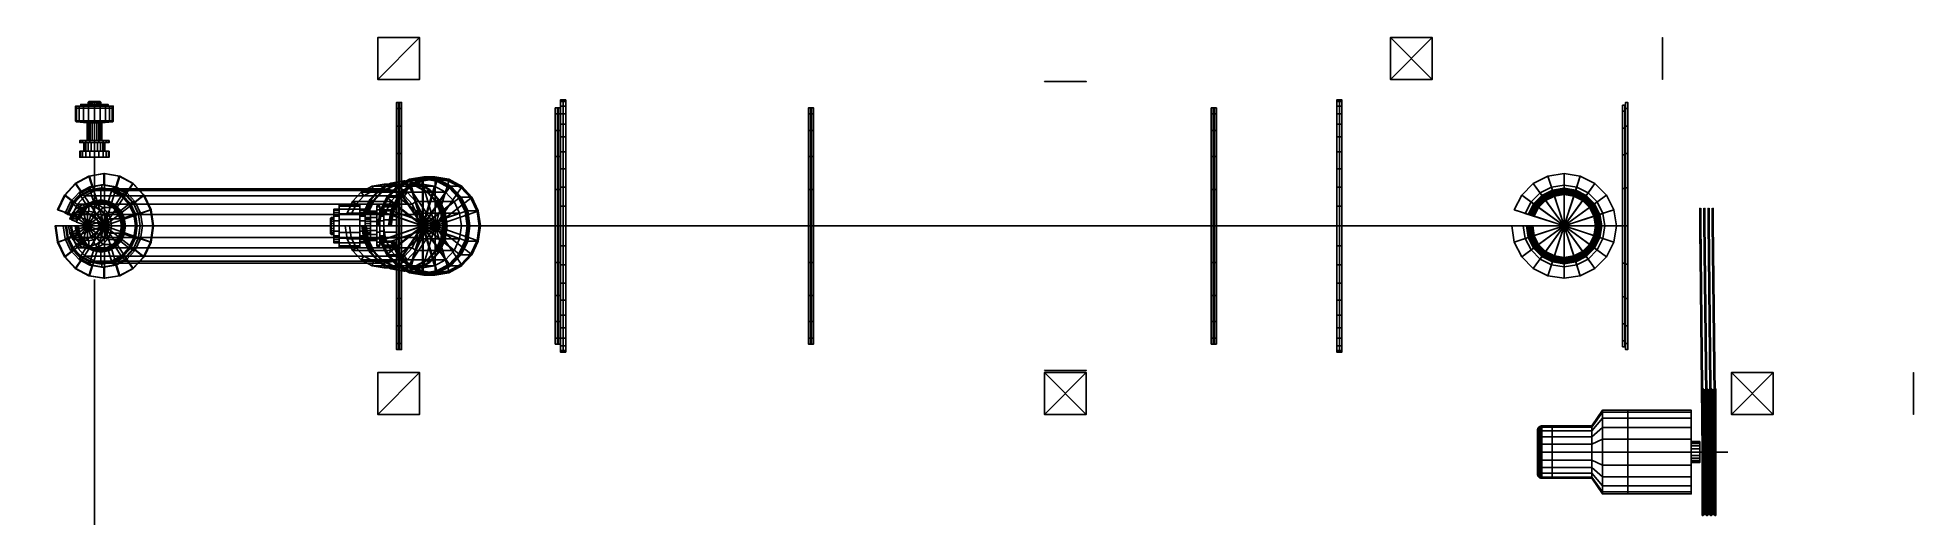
# Model space of a CAD drawing. Extents: x 16624 to 25590, y 13138 to 15420.
import ezdxf

# ---------------------------------------------------------------- set-up
doc = ezdxf.new("R2010")
doc.units = 0
doc.header["$LTSCALE"] = 100
doc.header["$MEASUREMENT"] = 0
doc.linetypes.add('CENTER2', pattern=[28.575, 19.05, -3.175, 3.175, -3.175])
for name, color, linetype in [('CEN', 2, 'CENTER2'), ('EQP', 3, 'CONTINUOUS'), ('STELL', 6, 'CONTINUOUS')]:
    doc.layers.add(name, color=color, linetype=linetype)

# ---------------------------------------------------------------- blocks, each defined once
blk = doc.blocks.new('A')
at = {"layer": 'CEN', "extrusion": (1, 6.12303e-17, 3.06152e-16)}
for p, q in [((0, -209.2, 2648), (0, 180, 2648)), ((0, 0, 2477), (0, 0, -288)), ((0, 0, 2466), (0, 0, 2906.8))]:
    blk.add_line(p, q, dxfattribs=at)
at = {"layer": 'CEN'}
blk.add_line((-272, 0, 2467), (297.2, 0, 2467), dxfattribs=at)
at = {"layer": 'EQP', "extrusion": (1, 6.12303e-17, 3.06152e-16)}
for points in [[(37.5, 2740), (215, 2740), (215, 2745), (208.1, 2750), (208.1, 2755), (215, 2760), (215, 2765), (208.1, 2770), (208.1, 2775), (215, 2780), (215, 2785), (208.1, 2790), (208.1, 2795), (215, 2800), (215, 2805), (37.5, 2805)], [(0, -246), (90, -246), (90, -256), (65, -256), (65, -264), (30, -264), (30, -274), (27, -277), (0, -277)]]:
    blk.add_lwpolyline(points, dxfattribs=at)
at = {"layer": 'EQP', "extrusion": (1, 0, -1.83691e-16)}
blk.add_lwpolyline([(200, 2863), (186.7, 2883), (0, 2883)], dxfattribs=at)
at = {"layer": 'EQP', "extrusion": (1, 6.12303e-17, 3.06152e-16)}
blk.add_lwpolyline([(0, -11), (70, -11), (70, -40), (50, -40), (50, -81), (70, -81), (70, -91), (35, -91), (35, -176.4), (85.4, -180.6, -0.390066), (90, -185.6), (90, -246), (0, -246)], format="xyb", dxfattribs=at)
at = {"layer": 'EQP'}
for centre, radius in [((0, 0, 2805), 215), ((0, 0, 2805), 215), ((0, 0, 2805), 215), ((0, 0, -11), 70)]:
    blk.add_circle(centre, radius, dxfattribs=at)
at = {"layer": 'EQP', "extrusion": (1.22461e-16, -1.83691e-16, -1)}
blk.add_circle((0, 0, -2478), 75, dxfattribs=at)
at = {"layer": 'EQP'}
mesh = blk.add_polymesh((4, 9), dxfattribs=at)
for k, corner in enumerate([(-35.7, 11.6, 2740), (-204.5, 66.4, 2740), (-204.5, 66.4, 2745), (-197.9, 64.3, 2750), (-197.9, 64.3, 2755), (-204.5, 66.4, 2760), (-204.5, 66.4, 2765), (-197.9, 64.3, 2770), (-197.9, 64.3, 2775), (-30.3, 22, 2740), (-173.9, 126.4, 2740), (-173.9, 126.4, 2745), (-168.4, 122.3, 2750), (-168.4, 122.3, 2755), (-173.9, 126.4, 2760), (-173.9, 126.4, 2765), (-168.4, 122.3, 2770), (-168.4, 122.3, 2775), (-22, 30.3, 2740), (-126.4, 173.9, 2740), (-126.4, 173.9, 2745), (-122.3, 168.4, 2750), (-122.3, 168.4, 2755), (-126.4, 173.9, 2760), (-126.4, 173.9, 2765), (-122.3, 168.4, 2770), (-122.3, 168.4, 2775), (-11.6, 35.7, 2740), (-66.4, 204.5, 2740), (-66.4, 204.5, 2745), (-64.3, 197.9, 2750), (-64.3, 197.9, 2755), (-66.4, 204.5, 2760), (-66.4, 204.5, 2765), (-64.3, 197.9, 2770), (-64.3, 197.9, 2775)]):
    mesh.set_mesh_vertex(divmod(k, 9), corner)
mesh = blk.add_polymesh((4, 8), dxfattribs=at)
for k, corner in enumerate([(-197.9, 64.3, 2775), (-204.5, 66.4, 2780), (-204.5, 66.4, 2785), (-197.9, 64.3, 2790), (-197.9, 64.3, 2795), (-204.5, 66.4, 2800), (-204.5, 66.4, 2805), (-35.7, 11.6, 2805), (-168.4, 122.3, 2775), (-173.9, 126.4, 2780), (-173.9, 126.4, 2785), (-168.4, 122.3, 2790), (-168.4, 122.3, 2795), (-173.9, 126.4, 2800), (-173.9, 126.4, 2805), (-30.3, 22, 2805), (-122.3, 168.4, 2775), (-126.4, 173.9, 2780), (-126.4, 173.9, 2785), (-122.3, 168.4, 2790), (-122.3, 168.4, 2795), (-126.4, 173.9, 2800), (-126.4, 173.9, 2805), (-22, 30.3, 2805), (-64.3, 197.9, 2775), (-66.4, 204.5, 2780), (-66.4, 204.5, 2785), (-64.3, 197.9, 2790), (-64.3, 197.9, 2795), (-66.4, 204.5, 2800), (-66.4, 204.5, 2805), (-11.6, 35.7, 2805)]):
    mesh.set_mesh_vertex(divmod(k, 8), corner)
mesh = blk.add_polymesh((20, 3), dxfattribs=dict(at, m_close=True))
for k, corner in enumerate([(0, 0, 2883), (0, 186.7, 2883), (0, 200, 2863), (0, 0, 2883), (57.7, 177.6, 2883), (61.8, 190.2, 2863), (0, 0, 2883), (109.7, 151, 2883), (117.6, 161.8, 2863), (0, 0, 2883), (151, 109.7, 2883), (161.8, 117.6, 2863), (0, 0, 2883), (177.6, 57.7, 2883), (190.2, 61.8, 2863), (0, 0, 2883), (186.7, 0, 2883), (200, 0, 2863), (0, 0, 2883), (177.6, -57.7, 2883), (190.2, -61.8, 2863), (0, 0, 2883), (151, -109.7, 2883), (161.8, -117.6, 2863), (0, 0, 2883), (109.7, -151, 2883), (117.6, -161.8, 2863), (0, 0, 2883), (57.7, -177.6, 2883), (61.8, -190.2, 2863), (0, 0, 2883), (0, -186.7, 2883), (0, -200, 2863), (0, 0, 2883), (-57.7, -177.6, 2883), (-61.8, -190.2, 2863), (0, 0, 2883), (-109.7, -151, 2883), (-117.6, -161.8, 2863), (0, 0, 2883), (-151, -109.7, 2883), (-161.8, -117.6, 2863), (0, 0, 2883), (-177.6, -57.7, 2883), (-190.2, -61.8, 2863), (0, 0, 2883), (-186.7, 0, 2883), (-200, 0, 2863), (0, 0, 2883), (-177.6, 57.7, 2883), (-190.2, 61.8, 2863), (0, 0, 2883), (-151, 109.7, 2883), (-161.8, 117.6, 2863), (0, 0, 2883), (-109.7, 151, 2883), (-117.6, 161.8, 2863), (0, 0, 2883), (-57.7, 177.6, 2883), (-61.8, 190.2, 2863)]):
    mesh.set_mesh_vertex(divmod(k, 3), corner)
mesh = blk.add_polymesh((9, 9), dxfattribs=at)
for k, corner in enumerate([(0, 37.5, 2740), (0, 215, 2740), (0, 215, 2745), (0, 208.1, 2750), (0, 208.1, 2755), (0, 215, 2760), (0, 215, 2765), (0, 208.1, 2770), (0, 208.1, 2775), (11.6, 35.7, 2740), (66.4, 204.5, 2740), (66.4, 204.5, 2745), (64.3, 197.9, 2750), (64.3, 197.9, 2755), (66.4, 204.5, 2760), (66.4, 204.5, 2765), (64.3, 197.9, 2770), (64.3, 197.9, 2775), (22, 30.3, 2740), (126.4, 173.9, 2740), (126.4, 173.9, 2745), (122.3, 168.4, 2750), (122.3, 168.4, 2755), (126.4, 173.9, 2760), (126.4, 173.9, 2765), (122.3, 168.4, 2770), (122.3, 168.4, 2775), (30.3, 22, 2740), (173.9, 126.4, 2740), (173.9, 126.4, 2745), (168.4, 122.3, 2750), (168.4, 122.3, 2755), (173.9, 126.4, 2760), (173.9, 126.4, 2765), (168.4, 122.3, 2770), (168.4, 122.3, 2775), (35.7, 11.6, 2740), (204.5, 66.4, 2740), (204.5, 66.4, 2745), (197.9, 64.3, 2750), (197.9, 64.3, 2755), (204.5, 66.4, 2760), (204.5, 66.4, 2765), (197.9, 64.3, 2770), (197.9, 64.3, 2775), (37.5, 0, 2740), (215, 0, 2740), (215, 0, 2745), (208.1, 0, 2750), (208.1, 0, 2755), (215, 0, 2760), (215, 0, 2765), (208.1, 0, 2770), (208.1, 0, 2775), (35.7, -11.6, 2740), (204.5, -66.4, 2740), (204.5, -66.4, 2745), (197.9, -64.3, 2750), (197.9, -64.3, 2755), (204.5, -66.4, 2760), (204.5, -66.4, 2765), (197.9, -64.3, 2770), (197.9, -64.3, 2775), (30.3, -22, 2740), (173.9, -126.4, 2740), (173.9, -126.4, 2745), (168.4, -122.3, 2750), (168.4, -122.3, 2755), (173.9, -126.4, 2760), (173.9, -126.4, 2765), (168.4, -122.3, 2770), (168.4, -122.3, 2775), (22, -30.3, 2740), (126.4, -173.9, 2740), (126.4, -173.9, 2745), (122.3, -168.4, 2750), (122.3, -168.4, 2755), (126.4, -173.9, 2760), (126.4, -173.9, 2765), (122.3, -168.4, 2770), (122.3, -168.4, 2775)]):
    mesh.set_mesh_vertex(divmod(k, 9), corner)
mesh = blk.add_polymesh((9, 8), dxfattribs=at)
for k, corner in enumerate([(0, 208.1, 2775), (0, 215, 2780), (0, 215, 2785), (0, 208.1, 2790), (0, 208.1, 2795), (0, 215, 2800), (0, 215, 2805), (0, 37.5, 2805), (64.3, 197.9, 2775), (66.4, 204.5, 2780), (66.4, 204.5, 2785), (64.3, 197.9, 2790), (64.3, 197.9, 2795), (66.4, 204.5, 2800), (66.4, 204.5, 2805), (11.6, 35.7, 2805), (122.3, 168.4, 2775), (126.4, 173.9, 2780), (126.4, 173.9, 2785), (122.3, 168.4, 2790), (122.3, 168.4, 2795), (126.4, 173.9, 2800), (126.4, 173.9, 2805), (22, 30.3, 2805), (168.4, 122.3, 2775), (173.9, 126.4, 2780), (173.9, 126.4, 2785), (168.4, 122.3, 2790), (168.4, 122.3, 2795), (173.9, 126.4, 2800), (173.9, 126.4, 2805), (30.3, 22, 2805), (197.9, 64.3, 2775), (204.5, 66.4, 2780), (204.5, 66.4, 2785), (197.9, 64.3, 2790), (197.9, 64.3, 2795), (204.5, 66.4, 2800), (204.5, 66.4, 2805), (35.7, 11.6, 2805), (208.1, 0, 2775), (215, 0, 2780), (215, 0, 2785), (208.1, 0, 2790), (208.1, 0, 2795), (215, 0, 2800), (215, 0, 2805), (37.5, 0, 2805), (197.9, -64.3, 2775), (204.5, -66.4, 2780), (204.5, -66.4, 2785), (197.9, -64.3, 2790), (197.9, -64.3, 2795), (204.5, -66.4, 2800), (204.5, -66.4, 2805), (35.7, -11.6, 2805), (168.4, -122.3, 2775), (173.9, -126.4, 2780), (173.9, -126.4, 2785), (168.4, -122.3, 2790), (168.4, -122.3, 2795), (173.9, -126.4, 2800), (173.9, -126.4, 2805), (30.3, -22, 2805), (122.3, -168.4, 2775), (126.4, -173.9, 2780), (126.4, -173.9, 2785), (122.3, -168.4, 2790), (122.3, -168.4, 2795), (126.4, -173.9, 2800), (126.4, -173.9, 2805), (22, -30.3, 2805)]):
    mesh.set_mesh_vertex(divmod(k, 8), corner)
mesh = blk.add_polymesh((9, 9), dxfattribs=at)
for k, corner in enumerate([(0, 0, -246), (0, 90, -246), (0, 90, -185.6), (0, 90, -185.2), (0, 89.9, -184.9), (0, 89.9, -184.5), (0, 89.8, -184.1), (0, 89.7, -183.8), (0, 89.5, -183.4), (0, 0, -246), (-27.8, 85.6, -246), (-27.8, 85.6, -185.6), (-27.8, 85.6, -185.2), (-27.8, 85.5, -184.9), (-27.8, 85.5, -184.5), (-27.7, 85.4, -184.1), (-27.7, 85.3, -183.8), (-27.7, 85.1, -183.4), (0, 0, -246), (-52.9, 72.8, -246), (-52.9, 72.8, -185.6), (-52.9, 72.8, -185.2), (-52.9, 72.8, -184.9), (-52.8, 72.7, -184.5), (-52.8, 72.6, -184.1), (-52.7, 72.5, -183.8), (-52.6, 72.4, -183.4), (0, 0, -246), (-72.8, 52.9, -246), (-72.8, 52.9, -185.6), (-72.8, 52.9, -185.2), (-72.8, 52.9, -184.9), (-72.7, 52.8, -184.5), (-72.6, 52.8, -184.1), (-72.5, 52.7, -183.8), (-72.4, 52.6, -183.4), (0, 0, -246), (-85.6, 27.8, -246), (-85.6, 27.8, -185.6), (-85.6, 27.8, -185.2), (-85.5, 27.8, -184.9), (-85.5, 27.8, -184.5), (-85.4, 27.7, -184.1), (-85.3, 27.7, -183.8), (-85.1, 27.7, -183.4), (0, 0, -246), (-90, 0, -246), (-90, 0, -185.6), (-90, 0, -185.2), (-89.9, 0, -184.9), (-89.9, 0, -184.5), (-89.8, 0, -184.1), (-89.7, 0, -183.8), (-89.5, 0, -183.4), (0, 0, -246), (-85.6, -27.8, -246), (-85.6, -27.8, -185.6), (-85.6, -27.8, -185.2), (-85.5, -27.8, -184.9), (-85.5, -27.8, -184.5), (-85.4, -27.7, -184.1), (-85.3, -27.7, -183.8), (-85.1, -27.7, -183.4), (0, 0, -246), (-72.8, -52.9, -246), (-72.8, -52.9, -185.6), (-72.8, -52.9, -185.2), (-72.8, -52.9, -184.9), (-72.7, -52.8, -184.5), (-72.6, -52.8, -184.1), (-72.5, -52.7, -183.8), (-72.4, -52.6, -183.4), (0, 0, -246), (-52.9, -72.8, -246), (-52.9, -72.8, -185.6), (-52.9, -72.8, -185.2), (-52.9, -72.8, -184.9), (-52.8, -72.7, -184.5), (-52.8, -72.6, -184.1), (-52.7, -72.5, -183.8), (-52.6, -72.4, -183.4)]):
    mesh.set_mesh_vertex(divmod(k, 9), corner)
mesh = blk.add_polymesh((20, 9), dxfattribs=dict(at, m_close=True))
for k, corner in enumerate([(0, 0, -277), (0, 27, -277), (0, 30, -274), (0, 30, -264), (0, 65, -264), (0, 65, -256), (0, 90, -256), (0, 90, -246), (0, 0, -246), (0, 0, -277), (-8.3, 25.7, -277), (-9.3, 28.5, -274), (-9.3, 28.5, -264), (-20.1, 61.8, -264), (-20.1, 61.8, -256), (-27.8, 85.6, -256), (-27.8, 85.6, -246), (0, 0, -246), (0, 0, -277), (-15.9, 21.8, -277), (-17.6, 24.3, -274), (-17.6, 24.3, -264), (-38.2, 52.6, -264), (-38.2, 52.6, -256), (-52.9, 72.8, -256), (-52.9, 72.8, -246), (0, 0, -246), (0, 0, -277), (-21.8, 15.9, -277), (-24.3, 17.6, -274), (-24.3, 17.6, -264), (-52.6, 38.2, -264), (-52.6, 38.2, -256), (-72.8, 52.9, -256), (-72.8, 52.9, -246), (0, 0, -246), (0, 0, -277), (-25.7, 8.3, -277), (-28.5, 9.3, -274), (-28.5, 9.3, -264), (-61.8, 20.1, -264), (-61.8, 20.1, -256), (-85.6, 27.8, -256), (-85.6, 27.8, -246), (0, 0, -246), (0, 0, -277), (-27, 0, -277), (-30, 0, -274), (-30, 0, -264), (-65, 0, -264), (-65, 0, -256), (-90, 0, -256), (-90, 0, -246), (0, 0, -246), (0, 0, -277), (-25.7, -8.3, -277), (-28.5, -9.3, -274), (-28.5, -9.3, -264), (-61.8, -20.1, -264), (-61.8, -20.1, -256), (-85.6, -27.8, -256), (-85.6, -27.8, -246), (0, 0, -246), (0, 0, -277), (-21.8, -15.9, -277), (-24.3, -17.6, -274), (-24.3, -17.6, -264), (-52.6, -38.2, -264), (-52.6, -38.2, -256), (-72.8, -52.9, -256), (-72.8, -52.9, -246), (0, 0, -246), (0, 0, -277), (-15.9, -21.8, -277), (-17.6, -24.3, -274), (-17.6, -24.3, -264), (-38.2, -52.6, -264), (-38.2, -52.6, -256), (-52.9, -72.8, -256), (-52.9, -72.8, -246), (0, 0, -246), (0, 0, -277), (-8.3, -25.7, -277), (-9.3, -28.5, -274), (-9.3, -28.5, -264), (-20.1, -61.8, -264), (-20.1, -61.8, -256), (-27.8, -85.6, -256), (-27.8, -85.6, -246), (0, 0, -246), (0, 0, -277), (0, -27, -277), (0, -30, -274), (0, -30, -264), (0, -65, -264), (0, -65, -256), (0, -90, -256), (0, -90, -246), (0, 0, -246), (0, 0, -277), (8.3, -25.7, -277), (9.3, -28.5, -274), (9.3, -28.5, -264), (20.1, -61.8, -264), (20.1, -61.8, -256), (27.8, -85.6, -256), (27.8, -85.6, -246), (0, 0, -246), (0, 0, -277), (15.9, -21.8, -277), (17.6, -24.3, -274), (17.6, -24.3, -264), (38.2, -52.6, -264), (38.2, -52.6, -256), (52.9, -72.8, -256), (52.9, -72.8, -246), (0, 0, -246), (0, 0, -277), (21.8, -15.9, -277), (24.3, -17.6, -274), (24.3, -17.6, -264), (52.6, -38.2, -264), (52.6, -38.2, -256), (72.8, -52.9, -256), (72.8, -52.9, -246), (0, 0, -246), (0, 0, -277), (25.7, -8.3, -277), (28.5, -9.3, -274), (28.5, -9.3, -264), (61.8, -20.1, -264), (61.8, -20.1, -256), (85.6, -27.8, -256), (85.6, -27.8, -246), (0, 0, -246), (0, 0, -277), (27, 0, -277), (30, 0, -274), (30, 0, -264), (65, 0, -264), (65, 0, -256), (90, 0, -256), (90, 0, -246), (0, 0, -246), (0, 0, -277), (25.7, 8.3, -277), (28.5, 9.3, -274), (28.5, 9.3, -264), (61.8, 20.1, -264), (61.8, 20.1, -256), (85.6, 27.8, -256), (85.6, 27.8, -246), (0, 0, -246), (0, 0, -277), (21.8, 15.9, -277), (24.3, 17.6, -274), (24.3, 17.6, -264), (52.6, 38.2, -264), (52.6, 38.2, -256), (72.8, 52.9, -256), (72.8, 52.9, -246), (0, 0, -246), (0, 0, -277), (15.9, 21.8, -277), (17.6, 24.3, -274), (17.6, 24.3, -264), (38.2, 52.6, -264), (38.2, 52.6, -256), (52.9, 72.8, -256), (52.9, 72.8, -246), (0, 0, -246), (0, 0, -277), (8.3, 25.7, -277), (9.3, 28.5, -274), (9.3, 28.5, -264), (20.1, 61.8, -264), (20.1, 61.8, -256), (27.8, 85.6, -256), (27.8, 85.6, -246), (0, 0, -246)]):
    mesh.set_mesh_vertex(divmod(k, 9), corner)
mesh = blk.add_polymesh((9, 9), dxfattribs=at)
for k, corner in enumerate([(22, -30.3, 2740), (126.4, -173.9, 2740), (126.4, -173.9, 2745), (122.3, -168.4, 2750), (122.3, -168.4, 2755), (126.4, -173.9, 2760), (126.4, -173.9, 2765), (122.3, -168.4, 2770), (122.3, -168.4, 2775), (11.6, -35.7, 2740), (66.4, -204.5, 2740), (66.4, -204.5, 2745), (64.3, -197.9, 2750), (64.3, -197.9, 2755), (66.4, -204.5, 2760), (66.4, -204.5, 2765), (64.3, -197.9, 2770), (64.3, -197.9, 2775), (0, -37.5, 2740), (0, -215, 2740), (0, -215, 2745), (0, -208.1, 2750), (0, -208.1, 2755), (0, -215, 2760), (0, -215, 2765), (0, -208.1, 2770), (0, -208.1, 2775), (-11.6, -35.7, 2740), (-66.4, -204.5, 2740), (-66.4, -204.5, 2745), (-64.3, -197.9, 2750), (-64.3, -197.9, 2755), (-66.4, -204.5, 2760), (-66.4, -204.5, 2765), (-64.3, -197.9, 2770), (-64.3, -197.9, 2775), (-22, -30.3, 2740), (-126.4, -173.9, 2740), (-126.4, -173.9, 2745), (-122.3, -168.4, 2750), (-122.3, -168.4, 2755), (-126.4, -173.9, 2760), (-126.4, -173.9, 2765), (-122.3, -168.4, 2770), (-122.3, -168.4, 2775), (-30.3, -22, 2740), (-173.9, -126.4, 2740), (-173.9, -126.4, 2745), (-168.4, -122.3, 2750), (-168.4, -122.3, 2755), (-173.9, -126.4, 2760), (-173.9, -126.4, 2765), (-168.4, -122.3, 2770), (-168.4, -122.3, 2775), (-35.7, -11.6, 2740), (-204.5, -66.4, 2740), (-204.5, -66.4, 2745), (-197.9, -64.3, 2750), (-197.9, -64.3, 2755), (-204.5, -66.4, 2760), (-204.5, -66.4, 2765), (-197.9, -64.3, 2770), (-197.9, -64.3, 2775), (-37.5, 0, 2740), (-215, 0, 2740), (-215, 0, 2745), (-208.1, 0, 2750), (-208.1, 0, 2755), (-215, 0, 2760), (-215, 0, 2765), (-208.1, 0, 2770), (-208.1, 0, 2775), (-35.7, 11.6, 2740), (-204.5, 66.4, 2740), (-204.5, 66.4, 2745), (-197.9, 64.3, 2750), (-197.9, 64.3, 2755), (-204.5, 66.4, 2760), (-204.5, 66.4, 2765), (-197.9, 64.3, 2770), (-197.9, 64.3, 2775)]):
    mesh.set_mesh_vertex(divmod(k, 9), corner)
mesh = blk.add_polymesh((9, 8), dxfattribs=at)
for k, corner in enumerate([(122.3, -168.4, 2775), (126.4, -173.9, 2780), (126.4, -173.9, 2785), (122.3, -168.4, 2790), (122.3, -168.4, 2795), (126.4, -173.9, 2800), (126.4, -173.9, 2805), (22, -30.3, 2805), (64.3, -197.9, 2775), (66.4, -204.5, 2780), (66.4, -204.5, 2785), (64.3, -197.9, 2790), (64.3, -197.9, 2795), (66.4, -204.5, 2800), (66.4, -204.5, 2805), (11.6, -35.7, 2805), (0, -208.1, 2775), (0, -215, 2780), (0, -215, 2785), (0, -208.1, 2790), (0, -208.1, 2795), (0, -215, 2800), (0, -215, 2805), (0, -37.5, 2805), (-64.3, -197.9, 2775), (-66.4, -204.5, 2780), (-66.4, -204.5, 2785), (-64.3, -197.9, 2790), (-64.3, -197.9, 2795), (-66.4, -204.5, 2800), (-66.4, -204.5, 2805), (-11.6, -35.7, 2805), (-122.3, -168.4, 2775), (-126.4, -173.9, 2780), (-126.4, -173.9, 2785), (-122.3, -168.4, 2790), (-122.3, -168.4, 2795), (-126.4, -173.9, 2800), (-126.4, -173.9, 2805), (-22, -30.3, 2805), (-168.4, -122.3, 2775), (-173.9, -126.4, 2780), (-173.9, -126.4, 2785), (-168.4, -122.3, 2790), (-168.4, -122.3, 2795), (-173.9, -126.4, 2800), (-173.9, -126.4, 2805), (-30.3, -22, 2805), (-197.9, -64.3, 2775), (-204.5, -66.4, 2780), (-204.5, -66.4, 2785), (-197.9, -64.3, 2790), (-197.9, -64.3, 2795), (-204.5, -66.4, 2800), (-204.5, -66.4, 2805), (-35.7, -11.6, 2805), (-208.1, 0, 2775), (-215, 0, 2780), (-215, 0, 2785), (-208.1, 0, 2790), (-208.1, 0, 2795), (-215, 0, 2800), (-215, 0, 2805), (-37.5, 0, 2805), (-197.9, 64.3, 2775), (-204.5, 66.4, 2780), (-204.5, 66.4, 2785), (-197.9, 64.3, 2790), (-197.9, 64.3, 2795), (-204.5, 66.4, 2800), (-204.5, 66.4, 2805), (-35.7, 11.6, 2805)]):
    mesh.set_mesh_vertex(divmod(k, 8), corner)
mesh = blk.add_polymesh((9, 9), dxfattribs=at)
for k, corner in enumerate([(0, 89.5, -183.4), (0, 89.3, -183.1), (0, 89.1, -182.8), (0, 88.9, -182.5), (0, 88.7, -182.2), (0, 88.4, -182), (0, 88.1, -181.7), (0, 87.8, -181.5), (0, 87.5, -181.3), (-27.7, 85.1, -183.4), (-27.6, 85, -183.1), (-27.5, 84.8, -182.8), (-27.5, 84.6, -182.5), (-27.4, 84.3, -182.2), (-27.3, 84.1, -182), (-27.2, 83.8, -181.7), (-27.1, 83.5, -181.5), (-27, 83.2, -181.3), (-52.6, 72.4, -183.4), (-52.5, 72.3, -183.1), (-52.4, 72.1, -182.8), (-52.3, 71.9, -182.5), (-52.1, 71.7, -182.2), (-52, 71.5, -182), (-51.8, 71.3, -181.7), (-51.6, 71.1, -181.5), (-51.4, 70.8, -181.3), (-72.4, 52.6, -183.4), (-72.3, 52.5, -183.1), (-72.1, 52.4, -182.8), (-71.9, 52.3, -182.5), (-71.7, 52.1, -182.2), (-71.5, 52, -182), (-71.3, 51.8, -181.7), (-71.1, 51.6, -181.5), (-70.8, 51.4, -181.3), (-85.1, 27.7, -183.4), (-85, 27.6, -183.1), (-84.8, 27.5, -182.8), (-84.6, 27.5, -182.5), (-84.3, 27.4, -182.2), (-84.1, 27.3, -182), (-83.8, 27.2, -181.7), (-83.5, 27.1, -181.5), (-83.2, 27, -181.3), (-89.5, 0, -183.4), (-89.3, 0, -183.1), (-89.1, 0, -182.8), (-88.9, 0, -182.5), (-88.7, 0, -182.2), (-88.4, 0, -182), (-88.1, 0, -181.7), (-87.8, 0, -181.5), (-87.5, 0, -181.3), (-85.1, -27.7, -183.4), (-85, -27.6, -183.1), (-84.8, -27.5, -182.8), (-84.6, -27.5, -182.5), (-84.3, -27.4, -182.2), (-84.1, -27.3, -182), (-83.8, -27.2, -181.7), (-83.5, -27.1, -181.5), (-83.2, -27, -181.3), (-72.4, -52.6, -183.4), (-72.3, -52.5, -183.1), (-72.1, -52.4, -182.8), (-71.9, -52.3, -182.5), (-71.7, -52.1, -182.2), (-71.5, -52, -182), (-71.3, -51.8, -181.7), (-71.1, -51.6, -181.5), (-70.8, -51.4, -181.3), (-52.6, -72.4, -183.4), (-52.5, -72.3, -183.1), (-52.4, -72.1, -182.8), (-52.3, -71.9, -182.5), (-52.1, -71.7, -182.2), (-52, -71.5, -182), (-51.8, -71.3, -181.7), (-51.6, -71.1, -181.5), (-51.4, -70.8, -181.3)]):
    mesh.set_mesh_vertex(divmod(k, 9), corner)
mesh = blk.add_polymesh((9, 9), dxfattribs=at)
for k, corner in enumerate([(0, 87.5, -181.3), (0, 87.2, -181.1), (0, 86.9, -181), (0, 86.5, -180.8), (0, 86.1, -180.7), (0, 85.8, -180.7), (0, 85.4, -180.6), (0, 35, -176.4), (0, 35, -91), (-27, 83.2, -181.3), (-26.9, 82.9, -181.1), (-26.8, 82.6, -181), (-26.7, 82.3, -180.8), (-26.6, 81.9, -180.7), (-26.5, 81.6, -180.7), (-26.4, 81.2, -180.6), (-10.8, 33.3, -176.4), (-10.8, 33.3, -91), (-51.4, 70.8, -181.3), (-51.3, 70.5, -181.1), (-51.1, 70.3, -181), (-50.8, 70, -180.8), (-50.6, 69.7, -180.7), (-50.4, 69.4, -180.7), (-50.2, 69.1, -180.6), (-20.6, 28.3, -176.4), (-20.6, 28.3, -91), (-70.8, 51.4, -181.3), (-70.5, 51.3, -181.1), (-70.3, 51.1, -181), (-70, 50.8, -180.8), (-69.7, 50.6, -180.7), (-69.4, 50.4, -180.7), (-69.1, 50.2, -180.6), (-28.3, 20.6, -176.4), (-28.3, 20.6, -91), (-83.2, 27, -181.3), (-82.9, 26.9, -181.1), (-82.6, 26.8, -181), (-82.3, 26.7, -180.8), (-81.9, 26.6, -180.7), (-81.6, 26.5, -180.7), (-81.2, 26.4, -180.6), (-33.3, 10.8, -176.4), (-33.3, 10.8, -91), (-87.5, 0, -181.3), (-87.2, 0, -181.1), (-86.9, 0, -181), (-86.5, 0, -180.8), (-86.1, 0, -180.7), (-85.8, 0, -180.7), (-85.4, 0, -180.6), (-35, 0, -176.4), (-35, 0, -91), (-83.2, -27, -181.3), (-82.9, -26.9, -181.1), (-82.6, -26.8, -181), (-82.3, -26.7, -180.8), (-81.9, -26.6, -180.7), (-81.6, -26.5, -180.7), (-81.2, -26.4, -180.6), (-33.3, -10.8, -176.4), (-33.3, -10.8, -91), (-70.8, -51.4, -181.3), (-70.5, -51.3, -181.1), (-70.3, -51.1, -181), (-70, -50.8, -180.8), (-69.7, -50.6, -180.7), (-69.4, -50.4, -180.7), (-69.1, -50.2, -180.6), (-28.3, -20.6, -176.4), (-28.3, -20.6, -91), (-51.4, -70.8, -181.3), (-51.3, -70.5, -181.1), (-51.1, -70.3, -181), (-50.8, -70, -180.8), (-50.6, -69.7, -180.7), (-50.4, -69.4, -180.7), (-50.2, -69.1, -180.6), (-20.6, -28.3, -176.4), (-20.6, -28.3, -91)]):
    mesh.set_mesh_vertex(divmod(k, 9), corner)
mesh = blk.add_polymesh((9, 9), dxfattribs=at)
for k, corner in enumerate([(0, 84.5, 2690.3), (0, 84.6, 2689.9), (0, 84.8, 2689.5), (0, 84.9, 2689.2), (0, 84.9, 2688.8), (0, 85, 2688.4), (0, 85, 2688), (0, 85, 2608), (0, 85, 2607.6), (-26.1, 80.3, 2690.3), (-26.1, 80.5, 2689.9), (-26.2, 80.6, 2689.5), (-26.2, 80.7, 2689.2), (-26.2, 80.8, 2688.8), (-26.3, 80.8, 2688.4), (-26.3, 80.8, 2688), (-26.3, 80.8, 2608), (-26.3, 80.8, 2607.6), (-49.6, 68.3, 2690.3), (-49.7, 68.5, 2689.9), (-49.8, 68.6, 2689.5), (-49.9, 68.7, 2689.2), (-49.9, 68.7, 2688.8), (-50, 68.8, 2688.4), (-50, 68.8, 2688), (-50, 68.8, 2608), (-50, 68.8, 2607.6), (-68.3, 49.6, 2690.3), (-68.5, 49.7, 2689.9), (-68.6, 49.8, 2689.5), (-68.7, 49.9, 2689.2), (-68.7, 49.9, 2688.8), (-68.8, 50, 2688.4), (-68.8, 50, 2688), (-68.8, 50, 2608), (-68.8, 50, 2607.6), (-80.3, 26.1, 2690.3), (-80.5, 26.1, 2689.9), (-80.6, 26.2, 2689.5), (-80.7, 26.2, 2689.2), (-80.8, 26.2, 2688.8), (-80.8, 26.3, 2688.4), (-80.8, 26.3, 2688), (-80.8, 26.3, 2608), (-80.8, 26.3, 2607.6), (-84.5, 0, 2690.3), (-84.6, 0, 2689.9), (-84.8, 0, 2689.5), (-84.9, 0, 2689.2), (-84.9, 0, 2688.8), (-85, 0, 2688.4), (-85, 0, 2688), (-85, 0, 2608), (-85, 0, 2607.6), (-80.3, -26.1, 2690.3), (-80.5, -26.1, 2689.9), (-80.6, -26.2, 2689.5), (-80.7, -26.2, 2689.2), (-80.8, -26.2, 2688.8), (-80.8, -26.3, 2688.4), (-80.8, -26.3, 2688), (-80.8, -26.3, 2608), (-80.8, -26.3, 2607.6), (-68.3, -49.6, 2690.3), (-68.5, -49.7, 2689.9), (-68.6, -49.8, 2689.5), (-68.7, -49.9, 2689.2), (-68.7, -49.9, 2688.8), (-68.8, -50, 2688.4), (-68.8, -50, 2688), (-68.8, -50, 2608), (-68.8, -50, 2607.6), (-49.6, -68.3, 2690.3), (-49.7, -68.5, 2689.9), (-49.8, -68.6, 2689.5), (-49.9, -68.7, 2689.2), (-49.9, -68.7, 2688.8), (-50, -68.8, 2688.4), (-50, -68.8, 2688), (-50, -68.8, 2608), (-50, -68.8, 2607.6)]):
    mesh.set_mesh_vertex(divmod(k, 9), corner)
mesh = blk.add_polymesh((9, 9), dxfattribs=at)
for k, corner in enumerate([(0, 85, 2607.6), (0, 84.9, 2607.2), (0, 84.9, 2606.8), (0, 84.8, 2606.5), (0, 84.6, 2606.1), (0, 84.5, 2605.7), (0, 84.3, 2605.4), (0, 84, 2605.1), (0, 83.8, 2604.8), (-26.3, 80.8, 2607.6), (-26.2, 80.8, 2607.2), (-26.2, 80.7, 2606.8), (-26.2, 80.6, 2606.5), (-26.1, 80.5, 2606.1), (-26.1, 80.3, 2605.7), (-26, 80.1, 2605.4), (-26, 79.9, 2605.1), (-25.9, 79.7, 2604.8), (-50, 68.8, 2607.6), (-49.9, 68.7, 2607.2), (-49.9, 68.7, 2606.8), (-49.8, 68.6, 2606.5), (-49.7, 68.5, 2606.1), (-49.6, 68.3, 2605.7), (-49.5, 68.2, 2605.4), (-49.4, 68, 2605.1), (-49.3, 67.8, 2604.8), (-68.8, 50, 2607.6), (-68.7, 49.9, 2607.2), (-68.7, 49.9, 2606.8), (-68.6, 49.8, 2606.5), (-68.5, 49.7, 2606.1), (-68.3, 49.6, 2605.7), (-68.2, 49.5, 2605.4), (-68, 49.4, 2605.1), (-67.8, 49.3, 2604.8), (-80.8, 26.3, 2607.6), (-80.8, 26.2, 2607.2), (-80.7, 26.2, 2606.8), (-80.6, 26.2, 2606.5), (-80.5, 26.1, 2606.1), (-80.3, 26.1, 2605.7), (-80.1, 26, 2605.4), (-79.9, 26, 2605.1), (-79.7, 25.9, 2604.8), (-85, 0, 2607.6), (-84.9, 0, 2607.2), (-84.9, 0, 2606.8), (-84.8, 0, 2606.5), (-84.6, 0, 2606.1), (-84.5, 0, 2605.7), (-84.3, 0, 2605.4), (-84, 0, 2605.1), (-83.8, 0, 2604.8), (-80.8, -26.3, 2607.6), (-80.8, -26.2, 2607.2), (-80.7, -26.2, 2606.8), (-80.6, -26.2, 2606.5), (-80.5, -26.1, 2606.1), (-80.3, -26.1, 2605.7), (-80.1, -26, 2605.4), (-79.9, -26, 2605.1), (-79.7, -25.9, 2604.8), (-68.8, -50, 2607.6), (-68.7, -49.9, 2607.2), (-68.7, -49.9, 2606.8), (-68.6, -49.8, 2606.5), (-68.5, -49.7, 2606.1), (-68.3, -49.6, 2605.7), (-68.2, -49.5, 2605.4), (-68, -49.4, 2605.1), (-67.8, -49.3, 2604.8), (-50, -68.8, 2607.6), (-49.9, -68.7, 2607.2), (-49.9, -68.7, 2606.8), (-49.8, -68.6, 2606.5), (-49.7, -68.5, 2606.1), (-49.6, -68.3, 2605.7), (-49.5, -68.2, 2605.4), (-49.4, -68, 2605.1), (-49.3, -67.8, 2604.8)]):
    mesh.set_mesh_vertex(divmod(k, 9), corner)
mesh = blk.add_polymesh((9, 9), dxfattribs=at)
for k, corner in enumerate([(0, 82.3, 2692.5), (0, 82.6, 2692.3), (0, 82.9, 2692), (0, 83.2, 2691.8), (0, 83.5, 2691.5), (0, 83.8, 2691.2), (0, 84, 2690.9), (0, 84.3, 2690.6), (0, 84.5, 2690.3), (-25.4, 78.2, 2692.5), (-25.5, 78.6, 2692.3), (-25.6, 78.9, 2692), (-25.7, 79.2, 2691.8), (-25.8, 79.4, 2691.5), (-25.9, 79.7, 2691.2), (-26, 79.9, 2690.9), (-26, 80.1, 2690.6), (-26.1, 80.3, 2690.3), (-48.4, 66.6, 2692.5), (-48.6, 66.8, 2692.3), (-48.8, 67.1, 2692), (-48.9, 67.3, 2691.8), (-49.1, 67.6, 2691.5), (-49.3, 67.8, 2691.2), (-49.4, 68, 2690.9), (-49.5, 68.2, 2690.6), (-49.6, 68.3, 2690.3), (-66.6, 48.4, 2692.5), (-66.8, 48.6, 2692.3), (-67.1, 48.8, 2692), (-67.3, 48.9, 2691.8), (-67.6, 49.1, 2691.5), (-67.8, 49.3, 2691.2), (-68, 49.4, 2690.9), (-68.2, 49.5, 2690.6), (-68.3, 49.6, 2690.3), (-78.2, 25.4, 2692.5), (-78.6, 25.5, 2692.3), (-78.9, 25.6, 2692), (-79.2, 25.7, 2691.8), (-79.4, 25.8, 2691.5), (-79.7, 25.9, 2691.2), (-79.9, 26, 2690.9), (-80.1, 26, 2690.6), (-80.3, 26.1, 2690.3), (-82.3, 0, 2692.5), (-82.6, 0, 2692.3), (-82.9, 0, 2692), (-83.2, 0, 2691.8), (-83.5, 0, 2691.5), (-83.8, 0, 2691.2), (-84, 0, 2690.9), (-84.3, 0, 2690.6), (-84.5, 0, 2690.3), (-78.2, -25.4, 2692.5), (-78.6, -25.5, 2692.3), (-78.9, -25.6, 2692), (-79.2, -25.7, 2691.8), (-79.4, -25.8, 2691.5), (-79.7, -25.9, 2691.2), (-79.9, -26, 2690.9), (-80.1, -26, 2690.6), (-80.3, -26.1, 2690.3), (-66.6, -48.4, 2692.5), (-66.8, -48.6, 2692.3), (-67.1, -48.8, 2692), (-67.3, -48.9, 2691.8), (-67.6, -49.1, 2691.5), (-67.8, -49.3, 2691.2), (-68, -49.4, 2690.9), (-68.2, -49.5, 2690.6), (-68.3, -49.6, 2690.3), (-48.4, -66.6, 2692.5), (-48.6, -66.8, 2692.3), (-48.8, -67.1, 2692), (-48.9, -67.3, 2691.8), (-49.1, -67.6, 2691.5), (-49.3, -67.8, 2691.2), (-49.4, -68, 2690.9), (-49.5, -68.2, 2690.6), (-49.6, -68.3, 2690.3)]):
    mesh.set_mesh_vertex(divmod(k, 9), corner)
mesh = blk.add_polymesh((9, 9), dxfattribs=at)
for k, corner in enumerate([(0, 83.8, 2604.8), (0, 83.5, 2604.5), (0, 83.2, 2604.2), (0, 82.9, 2604), (0, 82.6, 2603.7), (0, 82.3, 2603.5), (0, 81.9, 2603.4), (0, 81.5, 2603.2), (0, 81.2, 2603.1), (-25.9, 79.7, 2604.8), (-25.8, 79.4, 2604.5), (-25.7, 79.2, 2604.2), (-25.6, 78.9, 2604), (-25.5, 78.6, 2603.7), (-25.4, 78.2, 2603.5), (-25.3, 77.9, 2603.4), (-25.2, 77.6, 2603.2), (-25.1, 77.2, 2603.1), (-49.3, 67.8, 2604.8), (-49.1, 67.6, 2604.5), (-48.9, 67.3, 2604.2), (-48.8, 67.1, 2604), (-48.6, 66.8, 2603.7), (-48.4, 66.6, 2603.5), (-48.1, 66.3, 2603.4), (-47.9, 66, 2603.2), (-47.7, 65.7, 2603.1), (-67.8, 49.3, 2604.8), (-67.6, 49.1, 2604.5), (-67.3, 48.9, 2604.2), (-67.1, 48.8, 2604), (-66.8, 48.6, 2603.7), (-66.6, 48.4, 2603.5), (-66.3, 48.1, 2603.4), (-66, 47.9, 2603.2), (-65.7, 47.7, 2603.1), (-79.7, 25.9, 2604.8), (-79.4, 25.8, 2604.5), (-79.2, 25.7, 2604.2), (-78.9, 25.6, 2604), (-78.6, 25.5, 2603.7), (-78.2, 25.4, 2603.5), (-77.9, 25.3, 2603.4), (-77.6, 25.2, 2603.2), (-77.2, 25.1, 2603.1), (-83.8, 0, 2604.8), (-83.5, 0, 2604.5), (-83.2, 0, 2604.2), (-82.9, 0, 2604), (-82.6, 0, 2603.7), (-82.3, 0, 2603.5), (-81.9, 0, 2603.4), (-81.5, 0, 2603.2), (-81.2, 0, 2603.1), (-79.7, -25.9, 2604.8), (-79.4, -25.8, 2604.5), (-79.2, -25.7, 2604.2), (-78.9, -25.6, 2604), (-78.6, -25.5, 2603.7), (-78.2, -25.4, 2603.5), (-77.9, -25.3, 2603.4), (-77.6, -25.2, 2603.2), (-77.2, -25.1, 2603.1), (-67.8, -49.3, 2604.8), (-67.6, -49.1, 2604.5), (-67.3, -48.9, 2604.2), (-67.1, -48.8, 2604), (-66.8, -48.6, 2603.7), (-66.6, -48.4, 2603.5), (-66.3, -48.1, 2603.4), (-66, -47.9, 2603.2), (-65.7, -47.7, 2603.1), (-49.3, -67.8, 2604.8), (-49.1, -67.6, 2604.5), (-48.9, -67.3, 2604.2), (-48.8, -67.1, 2604), (-48.6, -66.8, 2603.7), (-48.4, -66.6, 2603.5), (-48.1, -66.3, 2603.4), (-47.9, -66, 2603.2), (-47.7, -65.7, 2603.1)]):
    mesh.set_mesh_vertex(divmod(k, 9), corner)
mesh = blk.add_polymesh((9, 9), dxfattribs=at)
for k, corner in enumerate([(0, 69.6, 2693), (0, 70, 2693), (0, 80, 2693), (0, 80.4, 2693), (0, 80.8, 2692.9), (0, 81.2, 2692.9), (0, 81.5, 2692.8), (0, 81.9, 2692.6), (0, 82.3, 2692.5), (-21.5, 66.2, 2693), (-21.6, 66.6, 2693), (-24.7, 76.1, 2693), (-24.8, 76.5, 2693), (-25, 76.8, 2692.9), (-25.1, 77.2, 2692.9), (-25.2, 77.6, 2692.8), (-25.3, 77.9, 2692.6), (-25.4, 78.2, 2692.5), (-40.9, 56.3, 2693), (-41.1, 56.6, 2693), (-47, 64.7, 2693), (-47.3, 65, 2693), (-47.5, 65.4, 2692.9), (-47.7, 65.7, 2692.9), (-47.9, 66, 2692.8), (-48.1, 66.3, 2692.6), (-48.4, 66.6, 2692.5), (-56.3, 40.9, 2693), (-56.6, 41.1, 2693), (-64.7, 47, 2693), (-65, 47.3, 2693), (-65.4, 47.5, 2692.9), (-65.7, 47.7, 2692.9), (-66, 47.9, 2692.8), (-66.3, 48.1, 2692.6), (-66.6, 48.4, 2692.5), (-66.2, 21.5, 2693), (-66.6, 21.6, 2693), (-76.1, 24.7, 2693), (-76.5, 24.8, 2693), (-76.8, 25, 2692.9), (-77.2, 25.1, 2692.9), (-77.6, 25.2, 2692.8), (-77.9, 25.3, 2692.6), (-78.2, 25.4, 2692.5), (-69.6, 0, 2693), (-70, 0, 2693), (-80, 0, 2693), (-80.4, 0, 2693), (-80.8, 0, 2692.9), (-81.2, 0, 2692.9), (-81.5, 0, 2692.8), (-81.9, 0, 2692.6), (-82.3, 0, 2692.5), (-66.2, -21.5, 2693), (-66.6, -21.6, 2693), (-76.1, -24.7, 2693), (-76.5, -24.8, 2693), (-76.8, -25, 2692.9), (-77.2, -25.1, 2692.9), (-77.6, -25.2, 2692.8), (-77.9, -25.3, 2692.6), (-78.2, -25.4, 2692.5), (-56.3, -40.9, 2693), (-56.6, -41.1, 2693), (-64.7, -47, 2693), (-65, -47.3, 2693), (-65.4, -47.5, 2692.9), (-65.7, -47.7, 2692.9), (-66, -47.9, 2692.8), (-66.3, -48.1, 2692.6), (-66.6, -48.4, 2692.5), (-40.9, -56.3, 2693), (-41.1, -56.6, 2693), (-47, -64.7, 2693), (-47.3, -65, 2693), (-47.5, -65.4, 2692.9), (-47.7, -65.7, 2692.9), (-47.9, -66, 2692.8), (-48.1, -66.3, 2692.6), (-48.4, -66.6, 2692.5)]):
    mesh.set_mesh_vertex(divmod(k, 9), corner)
mesh = blk.add_polymesh((9, 9), dxfattribs=at)
for k, corner in enumerate([(0, 81.2, 2603.1), (0, 80.8, 2603.1), (0, 80.4, 2603), (0, 80, 2603), (0, 70, 2603), (0, 69.6, 2603), (0, 69.2, 2602.9), (0, 68.8, 2602.9), (0, 68.5, 2602.8), (-25.1, 77.2, 2603.1), (-25, 76.8, 2603.1), (-24.8, 76.5, 2603), (-24.7, 76.1, 2603), (-21.6, 66.6, 2603), (-21.5, 66.2, 2603), (-21.4, 65.8, 2602.9), (-21.3, 65.5, 2602.9), (-21.2, 65.1, 2602.8), (-47.7, 65.7, 2603.1), (-47.5, 65.4, 2603.1), (-47.3, 65, 2603), (-47, 64.7, 2603), (-41.1, 56.6, 2603), (-40.9, 56.3, 2603), (-40.7, 56, 2602.9), (-40.5, 55.7, 2602.9), (-40.2, 55.4, 2602.8), (-65.7, 47.7, 2603.1), (-65.4, 47.5, 2603.1), (-65, 47.3, 2603), (-64.7, 47, 2603), (-56.6, 41.1, 2603), (-56.3, 40.9, 2603), (-56, 40.7, 2602.9), (-55.7, 40.5, 2602.9), (-55.4, 40.2, 2602.8), (-77.2, 25.1, 2603.1), (-76.8, 25, 2603.1), (-76.5, 24.8, 2603), (-76.1, 24.7, 2603), (-66.6, 21.6, 2603), (-66.2, 21.5, 2603), (-65.8, 21.4, 2602.9), (-65.5, 21.3, 2602.9), (-65.1, 21.2, 2602.8), (-81.2, 0, 2603.1), (-80.8, 0, 2603.1), (-80.4, 0, 2603), (-80, 0, 2603), (-70, 0, 2603), (-69.6, 0, 2603), (-69.2, 0, 2602.9), (-68.8, 0, 2602.9), (-68.5, 0, 2602.8), (-77.2, -25.1, 2603.1), (-76.8, -25, 2603.1), (-76.5, -24.8, 2603), (-76.1, -24.7, 2603), (-66.6, -21.6, 2603), (-66.2, -21.5, 2603), (-65.8, -21.4, 2602.9), (-65.5, -21.3, 2602.9), (-65.1, -21.2, 2602.8), (-65.7, -47.7, 2603.1), (-65.4, -47.5, 2603.1), (-65, -47.3, 2603), (-64.7, -47, 2603), (-56.6, -41.1, 2603), (-56.3, -40.9, 2603), (-56, -40.7, 2602.9), (-55.7, -40.5, 2602.9), (-55.4, -40.2, 2602.8), (-47.7, -65.7, 2603.1), (-47.5, -65.4, 2603.1), (-47.3, -65, 2603), (-47, -64.7, 2603), (-41.1, -56.6, 2603), (-40.9, -56.3, 2603), (-40.7, -56, 2602.9), (-40.5, -55.7, 2602.9), (-40.2, -55.4, 2602.8)]):
    mesh.set_mesh_vertex(divmod(k, 9), corner)
mesh = blk.add_polymesh((9, 8), dxfattribs=at)
for k, corner in enumerate([(0, 40, 2565), (0, 40, 2530), (0, 70, 2530), (0, 70, 2520), (0, 45, 2520), (0, 45, 2500), (0, 75, 2500), (0, 75, 2478), (-12.4, 38, 2565), (-12.4, 38, 2530), (-21.6, 66.6, 2530), (-21.6, 66.6, 2520), (-13.9, 42.8, 2520), (-13.9, 42.8, 2500), (-23.2, 71.3, 2500), (-23.2, 71.3, 2478), (-23.5, 32.4, 2565), (-23.5, 32.4, 2530), (-41.1, 56.6, 2530), (-41.1, 56.6, 2520), (-26.5, 36.4, 2520), (-26.5, 36.4, 2500), (-44.1, 60.7, 2500), (-44.1, 60.7, 2478), (-32.4, 23.5, 2565), (-32.4, 23.5, 2530), (-56.6, 41.1, 2530), (-56.6, 41.1, 2520), (-36.4, 26.5, 2520), (-36.4, 26.5, 2500), (-60.7, 44.1, 2500), (-60.7, 44.1, 2478), (-38, 12.4, 2565), (-38, 12.4, 2530), (-66.6, 21.6, 2530), (-66.6, 21.6, 2520), (-42.8, 13.9, 2520), (-42.8, 13.9, 2500), (-71.3, 23.2, 2500), (-71.3, 23.2, 2478), (-40, 0, 2565), (-40, 0, 2530), (-70, 0, 2530), (-70, 0, 2520), (-45, 0, 2520), (-45, 0, 2500), (-75, 0, 2500), (-75, 0, 2478), (-38, -12.4, 2565), (-38, -12.4, 2530), (-66.6, -21.6, 2530), (-66.6, -21.6, 2520), (-42.8, -13.9, 2520), (-42.8, -13.9, 2500), (-71.3, -23.2, 2500), (-71.3, -23.2, 2478), (-32.4, -23.5, 2565), (-32.4, -23.5, 2530), (-56.6, -41.1, 2530), (-56.6, -41.1, 2520), (-36.4, -26.5, 2520), (-36.4, -26.5, 2500), (-60.7, -44.1, 2500), (-60.7, -44.1, 2478), (-23.5, -32.4, 2565), (-23.5, -32.4, 2530), (-41.1, -56.6, 2530), (-41.1, -56.6, 2520), (-26.5, -36.4, 2520), (-26.5, -36.4, 2500), (-44.1, -60.7, 2500), (-44.1, -60.7, 2478)]):
    mesh.set_mesh_vertex(divmod(k, 8), corner)
mesh = blk.add_polymesh((9, 8), dxfattribs=at)
for k, corner in enumerate([(0, 35, -91), (0, 70, -91), (0, 70, -81), (0, 50, -81), (0, 50, -40), (0, 70, -40), (0, 70, -11), (0, 0, -11), (-10.8, 33.3, -91), (-21.6, 66.6, -91), (-21.6, 66.6, -81), (-15.5, 47.6, -81), (-15.5, 47.6, -40), (-21.6, 66.6, -40), (-21.6, 66.6, -11), (0, 0, -11), (-20.6, 28.3, -91), (-41.1, 56.6, -91), (-41.1, 56.6, -81), (-29.4, 40.5, -81), (-29.4, 40.5, -40), (-41.1, 56.6, -40), (-41.1, 56.6, -11), (0, 0, -11), (-28.3, 20.6, -91), (-56.6, 41.1, -91), (-56.6, 41.1, -81), (-40.5, 29.4, -81), (-40.5, 29.4, -40), (-56.6, 41.1, -40), (-56.6, 41.1, -11), (0, 0, -11), (-33.3, 10.8, -91), (-66.6, 21.6, -91), (-66.6, 21.6, -81), (-47.6, 15.5, -81), (-47.6, 15.5, -40), (-66.6, 21.6, -40), (-66.6, 21.6, -11), (0, 0, -11), (-35, 0, -91), (-70, 0, -91), (-70, 0, -81), (-50, 0, -81), (-50, 0, -40), (-70, 0, -40), (-70, 0, -11), (0, 0, -11), (-33.3, -10.8, -91), (-66.6, -21.6, -91), (-66.6, -21.6, -81), (-47.6, -15.5, -81), (-47.6, -15.5, -40), (-66.6, -21.6, -40), (-66.6, -21.6, -11), (0, 0, -11), (-28.3, -20.6, -91), (-56.6, -41.1, -91), (-56.6, -41.1, -81), (-40.5, -29.4, -81), (-40.5, -29.4, -40), (-56.6, -41.1, -40), (-56.6, -41.1, -11), (0, 0, -11), (-20.6, -28.3, -91), (-41.1, -56.6, -91), (-41.1, -56.6, -81), (-29.4, -40.5, -81), (-29.4, -40.5, -40), (-41.1, -56.6, -40), (-41.1, -56.6, -11), (0, 0, -11)]):
    mesh.set_mesh_vertex(divmod(k, 8), corner)
mesh = blk.add_polymesh((9, 9), dxfattribs=at)
for k, corner in enumerate([(0, 66.8, 2694.2), (0, 67.1, 2694), (0, 67.4, 2693.7), (0, 67.7, 2693.5), (0, 68.1, 2693.4), (0, 68.5, 2693.2), (0, 68.8, 2693.1), (0, 69.2, 2693.1), (0, 69.6, 2693), (-20.6, 63.5, 2694.2), (-20.7, 63.8, 2694), (-20.8, 64.1, 2693.7), (-20.9, 64.4, 2693.5), (-21, 64.8, 2693.4), (-21.2, 65.1, 2693.2), (-21.3, 65.5, 2693.1), (-21.4, 65.8, 2693.1), (-21.5, 66.2, 2693), (-39.2, 54, 2694.2), (-39.4, 54.3, 2694), (-39.6, 54.5, 2693.7), (-39.8, 54.8, 2693.5), (-40, 55.1, 2693.4), (-40.2, 55.4, 2693.2), (-40.5, 55.7, 2693.1), (-40.7, 56, 2693.1), (-40.9, 56.3, 2693), (-54, 39.2, 2694.2), (-54.3, 39.4, 2694), (-54.5, 39.6, 2693.7), (-54.8, 39.8, 2693.5), (-55.1, 40, 2693.4), (-55.4, 40.2, 2693.2), (-55.7, 40.5, 2693.1), (-56, 40.7, 2693.1), (-56.3, 40.9, 2693), (-63.5, 20.6, 2694.2), (-63.8, 20.7, 2694), (-64.1, 20.8, 2693.7), (-64.4, 20.9, 2693.5), (-64.8, 21, 2693.4), (-65.1, 21.2, 2693.2), (-65.5, 21.3, 2693.1), (-65.8, 21.4, 2693.1), (-66.2, 21.5, 2693), (-66.8, 0, 2694.2), (-67.1, 0, 2694), (-67.4, 0, 2693.7), (-67.7, 0, 2693.5), (-68.1, 0, 2693.4), (-68.5, 0, 2693.2), (-68.8, 0, 2693.1), (-69.2, 0, 2693.1), (-69.6, 0, 2693), (-63.5, -20.6, 2694.2), (-63.8, -20.7, 2694), (-64.1, -20.8, 2693.7), (-64.4, -20.9, 2693.5), (-64.8, -21, 2693.4), (-65.1, -21.2, 2693.2), (-65.5, -21.3, 2693.1), (-65.8, -21.4, 2693.1), (-66.2, -21.5, 2693), (-54, -39.2, 2694.2), (-54.3, -39.4, 2694), (-54.5, -39.6, 2693.7), (-54.8, -39.8, 2693.5), (-55.1, -40, 2693.4), (-55.4, -40.2, 2693.2), (-55.7, -40.5, 2693.1), (-56, -40.7, 2693.1), (-56.3, -40.9, 2693), (-39.2, -54, 2694.2), (-39.4, -54.3, 2694), (-39.6, -54.5, 2693.7), (-39.8, -54.8, 2693.5), (-40, -55.1, 2693.4), (-40.2, -55.4, 2693.2), (-40.5, -55.7, 2693.1), (-40.7, -56, 2693.1), (-40.9, -56.3, 2693)]):
    mesh.set_mesh_vertex(divmod(k, 9), corner)
mesh = blk.add_polymesh((9, 9), dxfattribs=at)
for k, corner in enumerate([(0, 68.5, 2602.8), (0, 68.1, 2602.6), (0, 67.7, 2602.5), (0, 67.4, 2602.3), (0, 67.1, 2602), (0, 66.8, 2601.8), (0, 66.5, 2601.5), (0, 66.2, 2601.2), (0, 66, 2600.9), (-21.2, 65.1, 2602.8), (-21, 64.8, 2602.6), (-20.9, 64.4, 2602.5), (-20.8, 64.1, 2602.3), (-20.7, 63.8, 2602), (-20.6, 63.5, 2601.8), (-20.5, 63.2, 2601.5), (-20.5, 63, 2601.2), (-20.4, 62.7, 2600.9), (-40.2, 55.4, 2602.8), (-40, 55.1, 2602.6), (-39.8, 54.8, 2602.5), (-39.6, 54.5, 2602.3), (-39.4, 54.3, 2602), (-39.2, 54, 2601.8), (-39.1, 53.8, 2601.5), (-38.9, 53.6, 2601.2), (-38.8, 53.4, 2600.9), (-55.4, 40.2, 2602.8), (-55.1, 40, 2602.6), (-54.8, 39.8, 2602.5), (-54.5, 39.6, 2602.3), (-54.3, 39.4, 2602), (-54, 39.2, 2601.8), (-53.8, 39.1, 2601.5), (-53.6, 38.9, 2601.2), (-53.4, 38.8, 2600.9), (-65.1, 21.2, 2602.8), (-64.8, 21, 2602.6), (-64.4, 20.9, 2602.5), (-64.1, 20.8, 2602.3), (-63.8, 20.7, 2602), (-63.5, 20.6, 2601.8), (-63.2, 20.5, 2601.5), (-63, 20.5, 2601.2), (-62.7, 20.4, 2600.9), (-68.5, 0, 2602.8), (-68.1, 0, 2602.6), (-67.7, 0, 2602.5), (-67.4, 0, 2602.3), (-67.1, 0, 2602), (-66.8, 0, 2601.8), (-66.5, 0, 2601.5), (-66.2, 0, 2601.2), (-66, 0, 2600.9), (-65.1, -21.2, 2602.8), (-64.8, -21, 2602.6), (-64.4, -20.9, 2602.5), (-64.1, -20.8, 2602.3), (-63.8, -20.7, 2602), (-63.5, -20.6, 2601.8), (-63.2, -20.5, 2601.5), (-63, -20.5, 2601.2), (-62.7, -20.4, 2600.9), (-55.4, -40.2, 2602.8), (-55.1, -40, 2602.6), (-54.8, -39.8, 2602.5), (-54.5, -39.6, 2602.3), (-54.3, -39.4, 2602), (-54, -39.2, 2601.8), (-53.8, -39.1, 2601.5), (-53.6, -38.9, 2601.2), (-53.4, -38.8, 2600.9), (-40.2, -55.4, 2602.8), (-40, -55.1, 2602.6), (-39.8, -54.8, 2602.5), (-39.6, -54.5, 2602.3), (-39.4, -54.3, 2602), (-39.2, -54, 2601.8), (-39.1, -53.8, 2601.5), (-38.9, -53.6, 2601.2), (-38.8, -53.4, 2600.9)]):
    mesh.set_mesh_vertex(divmod(k, 9), corner)
mesh = blk.add_polymesh((9, 9), dxfattribs=at)
for k, corner in enumerate([(0, 65.1, 2696.8), (0, 65.2, 2696.5), (0, 65.4, 2696.1), (0, 65.5, 2695.7), (0, 65.7, 2695.4), (0, 66, 2695.1), (0, 66.2, 2694.8), (0, 66.5, 2694.5), (0, 66.8, 2694.2), (-20.1, 62, 2696.8), (-20.2, 62.1, 2696.5), (-20.2, 62.2, 2696.1), (-20.3, 62.3, 2695.7), (-20.3, 62.5, 2695.4), (-20.4, 62.7, 2695.1), (-20.5, 63, 2694.8), (-20.5, 63.2, 2694.5), (-20.6, 63.5, 2694.2), (-38.3, 52.7, 2696.8), (-38.3, 52.8, 2696.5), (-38.4, 52.9, 2696.1), (-38.5, 53, 2695.7), (-38.6, 53.2, 2695.4), (-38.8, 53.4, 2695.1), (-38.9, 53.6, 2694.8), (-39.1, 53.8, 2694.5), (-39.2, 54, 2694.2), (-52.7, 38.3, 2696.8), (-52.8, 38.3, 2696.5), (-52.9, 38.4, 2696.1), (-53, 38.5, 2695.7), (-53.2, 38.6, 2695.4), (-53.4, 38.8, 2695.1), (-53.6, 38.9, 2694.8), (-53.8, 39.1, 2694.5), (-54, 39.2, 2694.2), (-62, 20.1, 2696.8), (-62.1, 20.2, 2696.5), (-62.2, 20.2, 2696.1), (-62.3, 20.3, 2695.7), (-62.5, 20.3, 2695.4), (-62.7, 20.4, 2695.1), (-63, 20.5, 2694.8), (-63.2, 20.5, 2694.5), (-63.5, 20.6, 2694.2), (-65.1, 0, 2696.8), (-65.2, 0, 2696.5), (-65.4, 0, 2696.1), (-65.5, 0, 2695.7), (-65.7, 0, 2695.4), (-66, 0, 2695.1), (-66.2, 0, 2694.8), (-66.5, 0, 2694.5), (-66.8, 0, 2694.2), (-62, -20.1, 2696.8), (-62.1, -20.2, 2696.5), (-62.2, -20.2, 2696.1), (-62.3, -20.3, 2695.7), (-62.5, -20.3, 2695.4), (-62.7, -20.4, 2695.1), (-63, -20.5, 2694.8), (-63.2, -20.5, 2694.5), (-63.5, -20.6, 2694.2), (-52.7, -38.3, 2696.8), (-52.8, -38.3, 2696.5), (-52.9, -38.4, 2696.1), (-53, -38.5, 2695.7), (-53.2, -38.6, 2695.4), (-53.4, -38.8, 2695.1), (-53.6, -38.9, 2694.8), (-53.8, -39.1, 2694.5), (-54, -39.2, 2694.2), (-38.3, -52.7, 2696.8), (-38.3, -52.8, 2696.5), (-38.4, -52.9, 2696.1), (-38.5, -53, 2695.7), (-38.6, -53.2, 2695.4), (-38.8, -53.4, 2695.1), (-38.9, -53.6, 2694.8), (-39.1, -53.8, 2694.5), (-39.2, -54, 2694.2)]):
    mesh.set_mesh_vertex(divmod(k, 9), corner)
mesh = blk.add_polymesh((9, 9), dxfattribs=at)
for k, corner in enumerate([(0, 66, 2600.9), (0, 65.7, 2600.6), (0, 65.5, 2600.3), (0, 65.4, 2599.9), (0, 65.2, 2599.5), (0, 65.1, 2599.2), (0, 65.1, 2598.8), (0, 65, 2598.4), (0, 65, 2598), (-20.4, 62.7, 2600.9), (-20.3, 62.5, 2600.6), (-20.3, 62.3, 2600.3), (-20.2, 62.2, 2599.9), (-20.2, 62.1, 2599.5), (-20.1, 62, 2599.2), (-20.1, 61.9, 2598.8), (-20.1, 61.8, 2598.4), (-20.1, 61.8, 2598), (-38.8, 53.4, 2600.9), (-38.6, 53.2, 2600.6), (-38.5, 53, 2600.3), (-38.4, 52.9, 2599.9), (-38.3, 52.8, 2599.5), (-38.3, 52.7, 2599.2), (-38.2, 52.6, 2598.8), (-38.2, 52.6, 2598.4), (-38.2, 52.6, 2598), (-53.4, 38.8, 2600.9), (-53.2, 38.6, 2600.6), (-53, 38.5, 2600.3), (-52.9, 38.4, 2599.9), (-52.8, 38.3, 2599.5), (-52.7, 38.3, 2599.2), (-52.6, 38.2, 2598.8), (-52.6, 38.2, 2598.4), (-52.6, 38.2, 2598), (-62.7, 20.4, 2600.9), (-62.5, 20.3, 2600.6), (-62.3, 20.3, 2600.3), (-62.2, 20.2, 2599.9), (-62.1, 20.2, 2599.5), (-62, 20.1, 2599.2), (-61.9, 20.1, 2598.8), (-61.8, 20.1, 2598.4), (-61.8, 20.1, 2598), (-66, 0, 2600.9), (-65.7, 0, 2600.6), (-65.5, 0, 2600.3), (-65.4, 0, 2599.9), (-65.2, 0, 2599.5), (-65.1, 0, 2599.2), (-65.1, 0, 2598.8), (-65, 0, 2598.4), (-65, 0, 2598), (-62.7, -20.4, 2600.9), (-62.5, -20.3, 2600.6), (-62.3, -20.3, 2600.3), (-62.2, -20.2, 2599.9), (-62.1, -20.2, 2599.5), (-62, -20.1, 2599.2), (-61.9, -20.1, 2598.8), (-61.8, -20.1, 2598.4), (-61.8, -20.1, 2598), (-53.4, -38.8, 2600.9), (-53.2, -38.6, 2600.6), (-53, -38.5, 2600.3), (-52.9, -38.4, 2599.9), (-52.8, -38.3, 2599.5), (-52.7, -38.3, 2599.2), (-52.6, -38.2, 2598.8), (-52.6, -38.2, 2598.4), (-52.6, -38.2, 2598), (-38.8, -53.4, 2600.9), (-38.6, -53.2, 2600.6), (-38.5, -53, 2600.3), (-38.4, -52.9, 2599.9), (-38.3, -52.8, 2599.5), (-38.3, -52.7, 2599.2), (-38.2, -52.6, 2598.8), (-38.2, -52.6, 2598.4), (-38.2, -52.6, 2598)]):
    mesh.set_mesh_vertex(divmod(k, 9), corner)
mesh = blk.add_polymesh((9, 9), dxfattribs=at)
for k, corner in enumerate([(0, 64.8, 2714.5), (0, 64.9, 2714.2), (0, 64.9, 2713.8), (0, 65, 2713.4), (0, 65, 2713), (0, 65, 2698), (0, 65, 2697.6), (0, 65.1, 2697.2), (0, 65.1, 2696.8), (-20, 61.6, 2714.5), (-20, 61.7, 2714.2), (-20.1, 61.8, 2713.8), (-20.1, 61.8, 2713.4), (-20.1, 61.8, 2713), (-20.1, 61.8, 2698), (-20.1, 61.8, 2697.6), (-20.1, 61.9, 2697.2), (-20.1, 62, 2696.8), (-38.1, 52.4, 2714.5), (-38.1, 52.5, 2714.2), (-38.2, 52.5, 2713.8), (-38.2, 52.6, 2713.4), (-38.2, 52.6, 2713), (-38.2, 52.6, 2698), (-38.2, 52.6, 2697.6), (-38.2, 52.6, 2697.2), (-38.3, 52.7, 2696.8), (-52.4, 38.1, 2714.5), (-52.5, 38.1, 2714.2), (-52.5, 38.2, 2713.8), (-52.6, 38.2, 2713.4), (-52.6, 38.2, 2713), (-52.6, 38.2, 2698), (-52.6, 38.2, 2697.6), (-52.6, 38.2, 2697.2), (-52.7, 38.3, 2696.8), (-61.6, 20, 2714.5), (-61.7, 20, 2714.2), (-61.8, 20.1, 2713.8), (-61.8, 20.1, 2713.4), (-61.8, 20.1, 2713), (-61.8, 20.1, 2698), (-61.8, 20.1, 2697.6), (-61.9, 20.1, 2697.2), (-62, 20.1, 2696.8), (-64.8, 0, 2714.5), (-64.9, 0, 2714.2), (-64.9, 0, 2713.8), (-65, 0, 2713.4), (-65, 0, 2713), (-65, 0, 2698), (-65, 0, 2697.6), (-65.1, 0, 2697.2), (-65.1, 0, 2696.8), (-61.6, -20, 2714.5), (-61.7, -20, 2714.2), (-61.8, -20.1, 2713.8), (-61.8, -20.1, 2713.4), (-61.8, -20.1, 2713), (-61.8, -20.1, 2698), (-61.8, -20.1, 2697.6), (-61.9, -20.1, 2697.2), (-62, -20.1, 2696.8), (-52.4, -38.1, 2714.5), (-52.5, -38.1, 2714.2), (-52.5, -38.2, 2713.8), (-52.6, -38.2, 2713.4), (-52.6, -38.2, 2713), (-52.6, -38.2, 2698), (-52.6, -38.2, 2697.6), (-52.6, -38.2, 2697.2), (-52.7, -38.3, 2696.8), (-38.1, -52.4, 2714.5), (-38.1, -52.5, 2714.2), (-38.2, -52.5, 2713.8), (-38.2, -52.6, 2713.4), (-38.2, -52.6, 2713), (-38.2, -52.6, 2698), (-38.2, -52.6, 2697.6), (-38.2, -52.6, 2697.2), (-38.3, -52.7, 2696.8)]):
    mesh.set_mesh_vertex(divmod(k, 9), corner)
mesh = blk.add_polymesh((9, 9), dxfattribs=at)
for k, corner in enumerate([(0, 65, 2598), (0, 65, 2583), (0, 65, 2582.6), (0, 64.9, 2582.2), (0, 64.9, 2581.8), (0, 64.8, 2581.5), (0, 64.6, 2581.1), (0, 64.5, 2580.7), (0, 64.3, 2580.4), (-20.1, 61.8, 2598), (-20.1, 61.8, 2583), (-20.1, 61.8, 2582.6), (-20.1, 61.8, 2582.2), (-20, 61.7, 2581.8), (-20, 61.6, 2581.5), (-20, 61.5, 2581.1), (-19.9, 61.3, 2580.7), (-19.9, 61.1, 2580.4), (-38.2, 52.6, 2598), (-38.2, 52.6, 2583), (-38.2, 52.6, 2582.6), (-38.2, 52.5, 2582.2), (-38.1, 52.5, 2581.8), (-38.1, 52.4, 2581.5), (-38, 52.3, 2581.1), (-37.9, 52.1, 2580.7), (-37.8, 52, 2580.4), (-52.6, 38.2, 2598), (-52.6, 38.2, 2583), (-52.6, 38.2, 2582.6), (-52.5, 38.2, 2582.2), (-52.5, 38.1, 2581.8), (-52.4, 38.1, 2581.5), (-52.3, 38, 2581.1), (-52.1, 37.9, 2580.7), (-52, 37.8, 2580.4), (-61.8, 20.1, 2598), (-61.8, 20.1, 2583), (-61.8, 20.1, 2582.6), (-61.8, 20.1, 2582.2), (-61.7, 20, 2581.8), (-61.6, 20, 2581.5), (-61.5, 20, 2581.1), (-61.3, 19.9, 2580.7), (-61.1, 19.9, 2580.4), (-65, 0, 2598), (-65, 0, 2583), (-65, 0, 2582.6), (-64.9, 0, 2582.2), (-64.9, 0, 2581.8), (-64.8, 0, 2581.5), (-64.6, 0, 2581.1), (-64.5, 0, 2580.7), (-64.3, 0, 2580.4), (-61.8, -20.1, 2598), (-61.8, -20.1, 2583), (-61.8, -20.1, 2582.6), (-61.8, -20.1, 2582.2), (-61.7, -20, 2581.8), (-61.6, -20, 2581.5), (-61.5, -20, 2581.1), (-61.3, -19.9, 2580.7), (-61.1, -19.9, 2580.4), (-52.6, -38.2, 2598), (-52.6, -38.2, 2583), (-52.6, -38.2, 2582.6), (-52.5, -38.2, 2582.2), (-52.5, -38.1, 2581.8), (-52.4, -38.1, 2581.5), (-52.3, -38, 2581.1), (-52.1, -37.9, 2580.7), (-52, -37.8, 2580.4), (-38.2, -52.6, 2598), (-38.2, -52.6, 2583), (-38.2, -52.6, 2582.6), (-38.2, -52.5, 2582.2), (-38.1, -52.5, 2581.8), (-38.1, -52.4, 2581.5), (-38, -52.3, 2581.1), (-37.9, -52.1, 2580.7), (-37.8, -52, 2580.4)]):
    mesh.set_mesh_vertex(divmod(k, 9), corner)
mesh = blk.add_polymesh((9, 9), dxfattribs=at)
for k, corner in enumerate([(0, 62.9, 2717), (0, 63.2, 2716.8), (0, 63.5, 2716.5), (0, 63.8, 2716.2), (0, 64, 2715.9), (0, 64.3, 2715.6), (0, 64.5, 2715.3), (0, 64.6, 2714.9), (0, 64.8, 2714.5), (-19.4, 59.9, 2717), (-19.5, 60.2, 2716.8), (-19.6, 60.4, 2716.5), (-19.7, 60.7, 2716.2), (-19.8, 60.9, 2715.9), (-19.9, 61.1, 2715.6), (-19.9, 61.3, 2715.3), (-20, 61.5, 2714.9), (-20, 61.6, 2714.5), (-37, 50.9, 2717), (-37.2, 51.2, 2716.8), (-37.3, 51.4, 2716.5), (-37.5, 51.6, 2716.2), (-37.6, 51.8, 2715.9), (-37.8, 52, 2715.6), (-37.9, 52.1, 2715.3), (-38, 52.3, 2714.9), (-38.1, 52.4, 2714.5), (-50.9, 37, 2717), (-51.2, 37.2, 2716.8), (-51.4, 37.3, 2716.5), (-51.6, 37.5, 2716.2), (-51.8, 37.6, 2715.9), (-52, 37.8, 2715.6), (-52.1, 37.9, 2715.3), (-52.3, 38, 2714.9), (-52.4, 38.1, 2714.5), (-59.9, 19.4, 2717), (-60.2, 19.5, 2716.8), (-60.4, 19.6, 2716.5), (-60.7, 19.7, 2716.2), (-60.9, 19.8, 2715.9), (-61.1, 19.9, 2715.6), (-61.3, 19.9, 2715.3), (-61.5, 20, 2714.9), (-61.6, 20, 2714.5), (-62.9, 0, 2717), (-63.2, 0, 2716.8), (-63.5, 0, 2716.5), (-63.8, 0, 2716.2), (-64, 0, 2715.9), (-64.3, 0, 2715.6), (-64.5, 0, 2715.3), (-64.6, 0, 2714.9), (-64.8, 0, 2714.5), (-59.9, -19.4, 2717), (-60.2, -19.5, 2716.8), (-60.4, -19.6, 2716.5), (-60.7, -19.7, 2716.2), (-60.9, -19.8, 2715.9), (-61.1, -19.9, 2715.6), (-61.3, -19.9, 2715.3), (-61.5, -20, 2714.9), (-61.6, -20, 2714.5), (-50.9, -37, 2717), (-51.2, -37.2, 2716.8), (-51.4, -37.3, 2716.5), (-51.6, -37.5, 2716.2), (-51.8, -37.6, 2715.9), (-52, -37.8, 2715.6), (-52.1, -37.9, 2715.3), (-52.3, -38, 2714.9), (-52.4, -38.1, 2714.5), (-37, -50.9, 2717), (-37.2, -51.2, 2716.8), (-37.3, -51.4, 2716.5), (-37.5, -51.6, 2716.2), (-37.6, -51.8, 2715.9), (-37.8, -52, 2715.6), (-37.9, -52.1, 2715.3), (-38, -52.3, 2714.9), (-38.1, -52.4, 2714.5)]):
    mesh.set_mesh_vertex(divmod(k, 9), corner)
mesh = blk.add_polymesh((9, 9), dxfattribs=at)
for k, corner in enumerate([(0, 64.3, 2580.4), (0, 64, 2580.1), (0, 63.8, 2579.8), (0, 63.5, 2579.5), (0, 63.2, 2579.2), (0, 62.9, 2579), (0, 62.6, 2578.7), (0, 62.3, 2578.5), (0, 61.9, 2578.4), (-19.9, 61.1, 2580.4), (-19.8, 60.9, 2580.1), (-19.7, 60.7, 2579.8), (-19.6, 60.4, 2579.5), (-19.5, 60.2, 2579.2), (-19.4, 59.9, 2579), (-19.3, 59.5, 2578.7), (-19.2, 59.2, 2578.5), (-19.1, 58.9, 2578.4), (-37.8, 52, 2580.4), (-37.6, 51.8, 2580.1), (-37.5, 51.6, 2579.8), (-37.3, 51.4, 2579.5), (-37.2, 51.2, 2579.2), (-37, 50.9, 2579), (-36.8, 50.7, 2578.7), (-36.6, 50.4, 2578.5), (-36.4, 50.1, 2578.4), (-52, 37.8, 2580.4), (-51.8, 37.6, 2580.1), (-51.6, 37.5, 2579.8), (-51.4, 37.3, 2579.5), (-51.2, 37.2, 2579.2), (-50.9, 37, 2579), (-50.7, 36.8, 2578.7), (-50.4, 36.6, 2578.5), (-50.1, 36.4, 2578.4), (-61.1, 19.9, 2580.4), (-60.9, 19.8, 2580.1), (-60.7, 19.7, 2579.8), (-60.4, 19.6, 2579.5), (-60.2, 19.5, 2579.2), (-59.9, 19.4, 2579), (-59.5, 19.3, 2578.7), (-59.2, 19.2, 2578.5), (-58.9, 19.1, 2578.4), (-64.3, 0, 2580.4), (-64, 0, 2580.1), (-63.8, 0, 2579.8), (-63.5, 0, 2579.5), (-63.2, 0, 2579.2), (-62.9, 0, 2579), (-62.6, 0, 2578.7), (-62.3, 0, 2578.5), (-61.9, 0, 2578.4), (-61.1, -19.9, 2580.4), (-60.9, -19.8, 2580.1), (-60.7, -19.7, 2579.8), (-60.4, -19.6, 2579.5), (-60.2, -19.5, 2579.2), (-59.9, -19.4, 2579), (-59.5, -19.3, 2578.7), (-59.2, -19.2, 2578.5), (-58.9, -19.1, 2578.4), (-52, -37.8, 2580.4), (-51.8, -37.6, 2580.1), (-51.6, -37.5, 2579.8), (-51.4, -37.3, 2579.5), (-51.2, -37.2, 2579.2), (-50.9, -37, 2579), (-50.7, -36.8, 2578.7), (-50.4, -36.6, 2578.5), (-50.1, -36.4, 2578.4), (-37.8, -52, 2580.4), (-37.6, -51.8, 2580.1), (-37.5, -51.6, 2579.8), (-37.3, -51.4, 2579.5), (-37.2, -51.2, 2579.2), (-37, -50.9, 2579), (-36.8, -50.7, 2578.7), (-36.6, -50.4, 2578.5), (-36.4, -50.1, 2578.4)]):
    mesh.set_mesh_vertex(divmod(k, 9), corner)
mesh = blk.add_polymesh((9, 9), dxfattribs=at)
for k, corner in enumerate([(0, 60, 2718), (0, 60.4, 2718), (0, 60.8, 2717.9), (0, 61.2, 2717.9), (0, 61.5, 2717.8), (0, 61.9, 2717.6), (0, 62.3, 2717.5), (0, 62.6, 2717.3), (0, 62.9, 2717), (-18.5, 57.1, 2718), (-18.7, 57.4, 2718), (-18.8, 57.8, 2717.9), (-18.9, 58.2, 2717.9), (-19, 58.5, 2717.8), (-19.1, 58.9, 2717.6), (-19.2, 59.2, 2717.5), (-19.3, 59.5, 2717.3), (-19.4, 59.9, 2717), (-35.3, 48.5, 2718), (-35.5, 48.9, 2718), (-35.7, 49.2, 2717.9), (-36, 49.5, 2717.9), (-36.2, 49.8, 2717.8), (-36.4, 50.1, 2717.6), (-36.6, 50.4, 2717.5), (-36.8, 50.7, 2717.3), (-37, 50.9, 2717), (-48.5, 35.3, 2718), (-48.9, 35.5, 2718), (-49.2, 35.7, 2717.9), (-49.5, 36, 2717.9), (-49.8, 36.2, 2717.8), (-50.1, 36.4, 2717.6), (-50.4, 36.6, 2717.5), (-50.7, 36.8, 2717.3), (-50.9, 37, 2717), (-57.1, 18.5, 2718), (-57.4, 18.7, 2718), (-57.8, 18.8, 2717.9), (-58.2, 18.9, 2717.9), (-58.5, 19, 2717.8), (-58.9, 19.1, 2717.6), (-59.2, 19.2, 2717.5), (-59.5, 19.3, 2717.3), (-59.9, 19.4, 2717), (-60, 0, 2718), (-60.4, 0, 2718), (-60.8, 0, 2717.9), (-61.2, 0, 2717.9), (-61.5, 0, 2717.8), (-61.9, 0, 2717.6), (-62.3, 0, 2717.5), (-62.6, 0, 2717.3), (-62.9, 0, 2717), (-57.1, -18.5, 2718), (-57.4, -18.7, 2718), (-57.8, -18.8, 2717.9), (-58.2, -18.9, 2717.9), (-58.5, -19, 2717.8), (-58.9, -19.1, 2717.6), (-59.2, -19.2, 2717.5), (-59.5, -19.3, 2717.3), (-59.9, -19.4, 2717), (-48.5, -35.3, 2718), (-48.9, -35.5, 2718), (-49.2, -35.7, 2717.9), (-49.5, -36, 2717.9), (-49.8, -36.2, 2717.8), (-50.1, -36.4, 2717.6), (-50.4, -36.6, 2717.5), (-50.7, -36.8, 2717.3), (-50.9, -37, 2717), (-35.3, -48.5, 2718), (-35.5, -48.9, 2718), (-35.7, -49.2, 2717.9), (-36, -49.5, 2717.9), (-36.2, -49.8, 2717.8), (-36.4, -50.1, 2717.6), (-36.6, -50.4, 2717.5), (-36.8, -50.7, 2717.3), (-37, -50.9, 2717)]):
    mesh.set_mesh_vertex(divmod(k, 9), corner)
mesh = blk.add_polymesh((9, 9), dxfattribs=at)
for k, corner in enumerate([(0, 61.9, 2578.4), (0, 61.5, 2578.2), (0, 61.2, 2578.1), (0, 60.8, 2578.1), (0, 60.4, 2578), (0, 60, 2578), (0, 37.5, 2578), (0, 37.5, 2565), (0, 40, 2565), (-19.1, 58.9, 2578.4), (-19, 58.5, 2578.2), (-18.9, 58.2, 2578.1), (-18.8, 57.8, 2578.1), (-18.7, 57.4, 2578), (-18.5, 57.1, 2578), (-11.6, 35.7, 2578), (-11.6, 35.7, 2565), (-12.4, 38, 2565), (-36.4, 50.1, 2578.4), (-36.2, 49.8, 2578.2), (-36, 49.5, 2578.1), (-35.7, 49.2, 2578.1), (-35.5, 48.9, 2578), (-35.3, 48.5, 2578), (-22, 30.3, 2578), (-22, 30.3, 2565), (-23.5, 32.4, 2565), (-50.1, 36.4, 2578.4), (-49.8, 36.2, 2578.2), (-49.5, 36, 2578.1), (-49.2, 35.7, 2578.1), (-48.9, 35.5, 2578), (-48.5, 35.3, 2578), (-30.3, 22, 2578), (-30.3, 22, 2565), (-32.4, 23.5, 2565), (-58.9, 19.1, 2578.4), (-58.5, 19, 2578.2), (-58.2, 18.9, 2578.1), (-57.8, 18.8, 2578.1), (-57.4, 18.7, 2578), (-57.1, 18.5, 2578), (-35.7, 11.6, 2578), (-35.7, 11.6, 2565), (-38, 12.4, 2565), (-61.9, 0, 2578.4), (-61.5, 0, 2578.2), (-61.2, 0, 2578.1), (-60.8, 0, 2578.1), (-60.4, 0, 2578), (-60, 0, 2578), (-37.5, 0, 2578), (-37.5, 0, 2565), (-40, 0, 2565), (-58.9, -19.1, 2578.4), (-58.5, -19, 2578.2), (-58.2, -18.9, 2578.1), (-57.8, -18.8, 2578.1), (-57.4, -18.7, 2578), (-57.1, -18.5, 2578), (-35.7, -11.6, 2578), (-35.7, -11.6, 2565), (-38, -12.4, 2565), (-50.1, -36.4, 2578.4), (-49.8, -36.2, 2578.2), (-49.5, -36, 2578.1), (-49.2, -35.7, 2578.1), (-48.9, -35.5, 2578), (-48.5, -35.3, 2578), (-30.3, -22, 2578), (-30.3, -22, 2565), (-32.4, -23.5, 2565), (-36.4, -50.1, 2578.4), (-36.2, -49.8, 2578.2), (-36, -49.5, 2578.1), (-35.7, -49.2, 2578.1), (-35.5, -48.9, 2578), (-35.3, -48.5, 2578), (-22, -30.3, 2578), (-22, -30.3, 2565), (-23.5, -32.4, 2565)]):
    mesh.set_mesh_vertex(divmod(k, 9), corner)
mesh = blk.add_polymesh((9, 9), dxfattribs=at)
for k, corner in enumerate([(0, 39.9, 2718.7), (0, 40.2, 2718.5), (0, 40.6, 2718.4), (0, 41, 2718.2), (0, 41.3, 2718.1), (0, 41.7, 2718.1), (0, 42.1, 2718), (0, 42.5, 2718), (0, 60, 2718), (-12.3, 37.9, 2718.7), (-12.4, 38.3, 2718.5), (-12.5, 38.6, 2718.4), (-12.7, 39, 2718.2), (-12.8, 39.3, 2718.1), (-12.9, 39.7, 2718.1), (-13, 40, 2718), (-13.1, 40.4, 2718), (-18.5, 57.1, 2718), (-23.4, 32.3, 2718.7), (-23.6, 32.5, 2718.5), (-23.9, 32.8, 2718.4), (-24.1, 33.1, 2718.2), (-24.3, 33.4, 2718.1), (-24.5, 33.8, 2718.1), (-24.8, 34.1, 2718), (-25, 34.4, 2718), (-35.3, 48.5, 2718), (-32.3, 23.4, 2718.7), (-32.5, 23.6, 2718.5), (-32.8, 23.9, 2718.4), (-33.1, 24.1, 2718.2), (-33.4, 24.3, 2718.1), (-33.8, 24.5, 2718.1), (-34.1, 24.8, 2718), (-34.4, 25, 2718), (-48.5, 35.3, 2718), (-37.9, 12.3, 2718.7), (-38.3, 12.4, 2718.5), (-38.6, 12.5, 2718.4), (-39, 12.7, 2718.2), (-39.3, 12.8, 2718.1), (-39.7, 12.9, 2718.1), (-40, 13, 2718), (-40.4, 13.1, 2718), (-57.1, 18.5, 2718), (-39.9, 0, 2718.7), (-40.2, 0, 2718.5), (-40.6, 0, 2718.4), (-41, 0, 2718.2), (-41.3, 0, 2718.1), (-41.7, 0, 2718.1), (-42.1, 0, 2718), (-42.5, 0, 2718), (-60, 0, 2718), (-37.9, -12.3, 2718.7), (-38.3, -12.4, 2718.5), (-38.6, -12.5, 2718.4), (-39, -12.7, 2718.2), (-39.3, -12.8, 2718.1), (-39.7, -12.9, 2718.1), (-40, -13, 2718), (-40.4, -13.1, 2718), (-57.1, -18.5, 2718), (-32.3, -23.4, 2718.7), (-32.5, -23.6, 2718.5), (-32.8, -23.9, 2718.4), (-33.1, -24.1, 2718.2), (-33.4, -24.3, 2718.1), (-33.8, -24.5, 2718.1), (-34.1, -24.8, 2718), (-34.4, -25, 2718), (-48.5, -35.3, 2718), (-23.4, -32.3, 2718.7), (-23.6, -32.5, 2718.5), (-23.9, -32.8, 2718.4), (-24.1, -33.1, 2718.2), (-24.3, -33.4, 2718.1), (-24.5, -33.8, 2718.1), (-24.8, -34.1, 2718), (-25, -34.4, 2718), (-35.3, -48.5, 2718)]):
    mesh.set_mesh_vertex(divmod(k, 9), corner)
mesh = blk.add_polymesh((9, 9), dxfattribs=at)
for k, corner in enumerate([(0, 0, -246), (-52.9, -72.8, -246), (-52.9, -72.8, -185.6), (-52.9, -72.8, -185.2), (-52.9, -72.8, -184.9), (-52.8, -72.7, -184.5), (-52.8, -72.6, -184.1), (-52.7, -72.5, -183.8), (-52.6, -72.4, -183.4), (0, 0, -246), (-27.8, -85.6, -246), (-27.8, -85.6, -185.6), (-27.8, -85.6, -185.2), (-27.8, -85.5, -184.9), (-27.8, -85.5, -184.5), (-27.7, -85.4, -184.1), (-27.7, -85.3, -183.8), (-27.7, -85.1, -183.4), (0, 0, -246), (0, -90, -246), (0, -90, -185.6), (0, -90, -185.2), (0, -89.9, -184.9), (0, -89.9, -184.5), (0, -89.8, -184.1), (0, -89.7, -183.8), (0, -89.5, -183.4), (0, 0, -246), (27.8, -85.6, -246), (27.8, -85.6, -185.6), (27.8, -85.6, -185.2), (27.8, -85.5, -184.9), (27.8, -85.5, -184.5), (27.7, -85.4, -184.1), (27.7, -85.3, -183.8), (27.7, -85.1, -183.4), (0, 0, -246), (52.9, -72.8, -246), (52.9, -72.8, -185.6), (52.9, -72.8, -185.2), (52.9, -72.8, -184.9), (52.8, -72.7, -184.5), (52.8, -72.6, -184.1), (52.7, -72.5, -183.8), (52.6, -72.4, -183.4), (0, 0, -246), (72.8, -52.9, -246), (72.8, -52.9, -185.6), (72.8, -52.9, -185.2), (72.8, -52.9, -184.9), (72.7, -52.8, -184.5), (72.6, -52.8, -184.1), (72.5, -52.7, -183.8), (72.4, -52.6, -183.4), (0, 0, -246), (85.6, -27.8, -246), (85.6, -27.8, -185.6), (85.6, -27.8, -185.2), (85.5, -27.8, -184.9), (85.5, -27.8, -184.5), (85.4, -27.7, -184.1), (85.3, -27.7, -183.8), (85.1, -27.7, -183.4), (0, 0, -246), (90, 0, -246), (90, 0, -185.6), (90, 0, -185.2), (89.9, 0, -184.9), (89.9, 0, -184.5), (89.8, 0, -184.1), (89.7, 0, -183.8), (89.5, 0, -183.4), (0, 0, -246), (85.6, 27.8, -246), (85.6, 27.8, -185.6), (85.6, 27.8, -185.2), (85.5, 27.8, -184.9), (85.5, 27.8, -184.5), (85.4, 27.7, -184.1), (85.3, 27.7, -183.8), (85.1, 27.7, -183.4)]):
    mesh.set_mesh_vertex(divmod(k, 9), corner)
mesh = blk.add_polymesh((9, 9), dxfattribs=at)
for k, corner in enumerate([(-52.6, -72.4, -183.4), (-52.5, -72.3, -183.1), (-52.4, -72.1, -182.8), (-52.3, -71.9, -182.5), (-52.1, -71.7, -182.2), (-52, -71.5, -182), (-51.8, -71.3, -181.7), (-51.6, -71.1, -181.5), (-51.4, -70.8, -181.3), (-27.7, -85.1, -183.4), (-27.6, -85, -183.1), (-27.5, -84.8, -182.8), (-27.5, -84.6, -182.5), (-27.4, -84.3, -182.2), (-27.3, -84.1, -182), (-27.2, -83.8, -181.7), (-27.1, -83.5, -181.5), (-27, -83.2, -181.3), (0, -89.5, -183.4), (0, -89.3, -183.1), (0, -89.1, -182.8), (0, -88.9, -182.5), (0, -88.7, -182.2), (0, -88.4, -182), (0, -88.1, -181.7), (0, -87.8, -181.5), (0, -87.5, -181.3), (27.7, -85.1, -183.4), (27.6, -85, -183.1), (27.5, -84.8, -182.8), (27.5, -84.6, -182.5), (27.4, -84.3, -182.2), (27.3, -84.1, -182), (27.2, -83.8, -181.7), (27.1, -83.5, -181.5), (27, -83.2, -181.3), (52.6, -72.4, -183.4), (52.5, -72.3, -183.1), (52.4, -72.1, -182.8), (52.3, -71.9, -182.5), (52.1, -71.7, -182.2), (52, -71.5, -182), (51.8, -71.3, -181.7), (51.6, -71.1, -181.5), (51.4, -70.8, -181.3), (72.4, -52.6, -183.4), (72.3, -52.5, -183.1), (72.1, -52.4, -182.8), (71.9, -52.3, -182.5), (71.7, -52.1, -182.2), (71.5, -52, -182), (71.3, -51.8, -181.7), (71.1, -51.6, -181.5), (70.8, -51.4, -181.3), (85.1, -27.7, -183.4), (85, -27.6, -183.1), (84.8, -27.5, -182.8), (84.6, -27.5, -182.5), (84.3, -27.4, -182.2), (84.1, -27.3, -182), (83.8, -27.2, -181.7), (83.5, -27.1, -181.5), (83.2, -27, -181.3), (89.5, 0, -183.4), (89.3, 0, -183.1), (89.1, 0, -182.8), (88.9, 0, -182.5), (88.7, 0, -182.2), (88.4, 0, -182), (88.1, 0, -181.7), (87.8, 0, -181.5), (87.5, 0, -181.3), (85.1, 27.7, -183.4), (85, 27.6, -183.1), (84.8, 27.5, -182.8), (84.6, 27.5, -182.5), (84.3, 27.4, -182.2), (84.1, 27.3, -182), (83.8, 27.2, -181.7), (83.5, 27.1, -181.5), (83.2, 27, -181.3)]):
    mesh.set_mesh_vertex(divmod(k, 9), corner)
mesh = blk.add_polymesh((9, 9), dxfattribs=at)
for k, corner in enumerate([(-51.4, -70.8, -181.3), (-51.3, -70.5, -181.1), (-51.1, -70.3, -181), (-50.8, -70, -180.8), (-50.6, -69.7, -180.7), (-50.4, -69.4, -180.7), (-50.2, -69.1, -180.6), (-20.6, -28.3, -176.4), (-20.6, -28.3, -91), (-27, -83.2, -181.3), (-26.9, -82.9, -181.1), (-26.8, -82.6, -181), (-26.7, -82.3, -180.8), (-26.6, -81.9, -180.7), (-26.5, -81.6, -180.7), (-26.4, -81.2, -180.6), (-10.8, -33.3, -176.4), (-10.8, -33.3, -91), (0, -87.5, -181.3), (0, -87.2, -181.1), (0, -86.9, -181), (0, -86.5, -180.8), (0, -86.1, -180.7), (0, -85.8, -180.7), (0, -85.4, -180.6), (0, -35, -176.4), (0, -35, -91), (27, -83.2, -181.3), (26.9, -82.9, -181.1), (26.8, -82.6, -181), (26.7, -82.3, -180.8), (26.6, -81.9, -180.7), (26.5, -81.6, -180.7), (26.4, -81.2, -180.6), (10.8, -33.3, -176.4), (10.8, -33.3, -91), (51.4, -70.8, -181.3), (51.3, -70.5, -181.1), (51.1, -70.3, -181), (50.8, -70, -180.8), (50.6, -69.7, -180.7), (50.4, -69.4, -180.7), (50.2, -69.1, -180.6), (20.6, -28.3, -176.4), (20.6, -28.3, -91), (70.8, -51.4, -181.3), (70.5, -51.3, -181.1), (70.3, -51.1, -181), (70, -50.8, -180.8), (69.7, -50.6, -180.7), (69.4, -50.4, -180.7), (69.1, -50.2, -180.6), (28.3, -20.6, -176.4), (28.3, -20.6, -91), (83.2, -27, -181.3), (82.9, -26.9, -181.1), (82.6, -26.8, -181), (82.3, -26.7, -180.8), (81.9, -26.6, -180.7), (81.6, -26.5, -180.7), (81.2, -26.4, -180.6), (33.3, -10.8, -176.4), (33.3, -10.8, -91), (87.5, 0, -181.3), (87.2, 0, -181.1), (86.9, 0, -181), (86.5, 0, -180.8), (86.1, 0, -180.7), (85.8, 0, -180.7), (85.4, 0, -180.6), (35, 0, -176.4), (35, 0, -91), (83.2, 27, -181.3), (82.9, 26.9, -181.1), (82.6, 26.8, -181), (82.3, 26.7, -180.8), (81.9, 26.6, -180.7), (81.6, 26.5, -180.7), (81.2, 26.4, -180.6), (33.3, 10.8, -176.4), (33.3, 10.8, -91)]):
    mesh.set_mesh_vertex(divmod(k, 9), corner)
mesh = blk.add_polymesh((9, 9), dxfattribs=at)
for k, corner in enumerate([(-49.6, -68.3, 2690.3), (-49.7, -68.5, 2689.9), (-49.8, -68.6, 2689.5), (-49.9, -68.7, 2689.2), (-49.9, -68.7, 2688.8), (-50, -68.8, 2688.4), (-50, -68.8, 2688), (-50, -68.8, 2608), (-50, -68.8, 2607.6), (-26.1, -80.3, 2690.3), (-26.1, -80.5, 2689.9), (-26.2, -80.6, 2689.5), (-26.2, -80.7, 2689.2), (-26.2, -80.8, 2688.8), (-26.3, -80.8, 2688.4), (-26.3, -80.8, 2688), (-26.3, -80.8, 2608), (-26.3, -80.8, 2607.6), (0, -84.5, 2690.3), (0, -84.6, 2689.9), (0, -84.8, 2689.5), (0, -84.9, 2689.2), (0, -84.9, 2688.8), (0, -85, 2688.4), (0, -85, 2688), (0, -85, 2608), (0, -85, 2607.6), (26.1, -80.3, 2690.3), (26.1, -80.5, 2689.9), (26.2, -80.6, 2689.5), (26.2, -80.7, 2689.2), (26.2, -80.8, 2688.8), (26.3, -80.8, 2688.4), (26.3, -80.8, 2688), (26.3, -80.8, 2608), (26.3, -80.8, 2607.6), (49.6, -68.3, 2690.3), (49.7, -68.5, 2689.9), (49.8, -68.6, 2689.5), (49.9, -68.7, 2689.2), (49.9, -68.7, 2688.8), (50, -68.8, 2688.4), (50, -68.8, 2688), (50, -68.8, 2608), (50, -68.8, 2607.6), (68.3, -49.6, 2690.3), (68.5, -49.7, 2689.9), (68.6, -49.8, 2689.5), (68.7, -49.9, 2689.2), (68.7, -49.9, 2688.8), (68.8, -50, 2688.4), (68.8, -50, 2688), (68.8, -50, 2608), (68.8, -50, 2607.6), (80.3, -26.1, 2690.3), (80.5, -26.1, 2689.9), (80.6, -26.2, 2689.5), (80.7, -26.2, 2689.2), (80.8, -26.2, 2688.8), (80.8, -26.3, 2688.4), (80.8, -26.3, 2688), (80.8, -26.3, 2608), (80.8, -26.3, 2607.6), (84.5, 0, 2690.3), (84.6, 0, 2689.9), (84.8, 0, 2689.5), (84.9, 0, 2689.2), (84.9, 0, 2688.8), (85, 0, 2688.4), (85, 0, 2688), (85, 0, 2608), (85, 0, 2607.6), (80.3, 26.1, 2690.3), (80.5, 26.1, 2689.9), (80.6, 26.2, 2689.5), (80.7, 26.2, 2689.2), (80.8, 26.2, 2688.8), (80.8, 26.3, 2688.4), (80.8, 26.3, 2688), (80.8, 26.3, 2608), (80.8, 26.3, 2607.6)]):
    mesh.set_mesh_vertex(divmod(k, 9), corner)
mesh = blk.add_polymesh((9, 9), dxfattribs=at)
for k, corner in enumerate([(-50, -68.8, 2607.6), (-49.9, -68.7, 2607.2), (-49.9, -68.7, 2606.8), (-49.8, -68.6, 2606.5), (-49.7, -68.5, 2606.1), (-49.6, -68.3, 2605.7), (-49.5, -68.2, 2605.4), (-49.4, -68, 2605.1), (-49.3, -67.8, 2604.8), (-26.3, -80.8, 2607.6), (-26.2, -80.8, 2607.2), (-26.2, -80.7, 2606.8), (-26.2, -80.6, 2606.5), (-26.1, -80.5, 2606.1), (-26.1, -80.3, 2605.7), (-26, -80.1, 2605.4), (-26, -79.9, 2605.1), (-25.9, -79.7, 2604.8), (0, -85, 2607.6), (0, -84.9, 2607.2), (0, -84.9, 2606.8), (0, -84.8, 2606.5), (0, -84.6, 2606.1), (0, -84.5, 2605.7), (0, -84.3, 2605.4), (0, -84, 2605.1), (0, -83.8, 2604.8), (26.3, -80.8, 2607.6), (26.2, -80.8, 2607.2), (26.2, -80.7, 2606.8), (26.2, -80.6, 2606.5), (26.1, -80.5, 2606.1), (26.1, -80.3, 2605.7), (26, -80.1, 2605.4), (26, -79.9, 2605.1), (25.9, -79.7, 2604.8), (50, -68.8, 2607.6), (49.9, -68.7, 2607.2), (49.9, -68.7, 2606.8), (49.8, -68.6, 2606.5), (49.7, -68.5, 2606.1), (49.6, -68.3, 2605.7), (49.5, -68.2, 2605.4), (49.4, -68, 2605.1), (49.3, -67.8, 2604.8), (68.8, -50, 2607.6), (68.7, -49.9, 2607.2), (68.7, -49.9, 2606.8), (68.6, -49.8, 2606.5), (68.5, -49.7, 2606.1), (68.3, -49.6, 2605.7), (68.2, -49.5, 2605.4), (68, -49.4, 2605.1), (67.8, -49.3, 2604.8), (80.8, -26.3, 2607.6), (80.8, -26.2, 2607.2), (80.7, -26.2, 2606.8), (80.6, -26.2, 2606.5), (80.5, -26.1, 2606.1), (80.3, -26.1, 2605.7), (80.1, -26, 2605.4), (79.9, -26, 2605.1), (79.7, -25.9, 2604.8), (85, 0, 2607.6), (84.9, 0, 2607.2), (84.9, 0, 2606.8), (84.8, 0, 2606.5), (84.6, 0, 2606.1), (84.5, 0, 2605.7), (84.3, 0, 2605.4), (84, 0, 2605.1), (83.8, 0, 2604.8), (80.8, 26.3, 2607.6), (80.8, 26.2, 2607.2), (80.7, 26.2, 2606.8), (80.6, 26.2, 2606.5), (80.5, 26.1, 2606.1), (80.3, 26.1, 2605.7), (80.1, 26, 2605.4), (79.9, 26, 2605.1), (79.7, 25.9, 2604.8)]):
    mesh.set_mesh_vertex(divmod(k, 9), corner)
mesh = blk.add_polymesh((9, 9), dxfattribs=at)
for k, corner in enumerate([(-48.4, -66.6, 2692.5), (-48.6, -66.8, 2692.3), (-48.8, -67.1, 2692), (-48.9, -67.3, 2691.8), (-49.1, -67.6, 2691.5), (-49.3, -67.8, 2691.2), (-49.4, -68, 2690.9), (-49.5, -68.2, 2690.6), (-49.6, -68.3, 2690.3), (-25.4, -78.2, 2692.5), (-25.5, -78.6, 2692.3), (-25.6, -78.9, 2692), (-25.7, -79.2, 2691.8), (-25.8, -79.4, 2691.5), (-25.9, -79.7, 2691.2), (-26, -79.9, 2690.9), (-26, -80.1, 2690.6), (-26.1, -80.3, 2690.3), (0, -82.3, 2692.5), (0, -82.6, 2692.3), (0, -82.9, 2692), (0, -83.2, 2691.8), (0, -83.5, 2691.5), (0, -83.8, 2691.2), (0, -84, 2690.9), (0, -84.3, 2690.6), (0, -84.5, 2690.3), (25.4, -78.2, 2692.5), (25.5, -78.6, 2692.3), (25.6, -78.9, 2692), (25.7, -79.2, 2691.8), (25.8, -79.4, 2691.5), (25.9, -79.7, 2691.2), (26, -79.9, 2690.9), (26, -80.1, 2690.6), (26.1, -80.3, 2690.3), (48.4, -66.6, 2692.5), (48.6, -66.8, 2692.3), (48.8, -67.1, 2692), (48.9, -67.3, 2691.8), (49.1, -67.6, 2691.5), (49.3, -67.8, 2691.2), (49.4, -68, 2690.9), (49.5, -68.2, 2690.6), (49.6, -68.3, 2690.3), (66.6, -48.4, 2692.5), (66.8, -48.6, 2692.3), (67.1, -48.8, 2692), (67.3, -48.9, 2691.8), (67.6, -49.1, 2691.5), (67.8, -49.3, 2691.2), (68, -49.4, 2690.9), (68.2, -49.5, 2690.6), (68.3, -49.6, 2690.3), (78.2, -25.4, 2692.5), (78.6, -25.5, 2692.3), (78.9, -25.6, 2692), (79.2, -25.7, 2691.8), (79.4, -25.8, 2691.5), (79.7, -25.9, 2691.2), (79.9, -26, 2690.9), (80.1, -26, 2690.6), (80.3, -26.1, 2690.3), (82.3, 0, 2692.5), (82.6, 0, 2692.3), (82.9, 0, 2692), (83.2, 0, 2691.8), (83.5, 0, 2691.5), (83.8, 0, 2691.2), (84, 0, 2690.9), (84.3, 0, 2690.6), (84.5, 0, 2690.3), (78.2, 25.4, 2692.5), (78.6, 25.5, 2692.3), (78.9, 25.6, 2692), (79.2, 25.7, 2691.8), (79.4, 25.8, 2691.5), (79.7, 25.9, 2691.2), (79.9, 26, 2690.9), (80.1, 26, 2690.6), (80.3, 26.1, 2690.3)]):
    mesh.set_mesh_vertex(divmod(k, 9), corner)
mesh = blk.add_polymesh((9, 9), dxfattribs=at)
for k, corner in enumerate([(-49.3, -67.8, 2604.8), (-49.1, -67.6, 2604.5), (-48.9, -67.3, 2604.2), (-48.8, -67.1, 2604), (-48.6, -66.8, 2603.7), (-48.4, -66.6, 2603.5), (-48.1, -66.3, 2603.4), (-47.9, -66, 2603.2), (-47.7, -65.7, 2603.1), (-25.9, -79.7, 2604.8), (-25.8, -79.4, 2604.5), (-25.7, -79.2, 2604.2), (-25.6, -78.9, 2604), (-25.5, -78.6, 2603.7), (-25.4, -78.2, 2603.5), (-25.3, -77.9, 2603.4), (-25.2, -77.6, 2603.2), (-25.1, -77.2, 2603.1), (0, -83.8, 2604.8), (0, -83.5, 2604.5), (0, -83.2, 2604.2), (0, -82.9, 2604), (0, -82.6, 2603.7), (0, -82.3, 2603.5), (0, -81.9, 2603.4), (0, -81.5, 2603.2), (0, -81.2, 2603.1), (25.9, -79.7, 2604.8), (25.8, -79.4, 2604.5), (25.7, -79.2, 2604.2), (25.6, -78.9, 2604), (25.5, -78.6, 2603.7), (25.4, -78.2, 2603.5), (25.3, -77.9, 2603.4), (25.2, -77.6, 2603.2), (25.1, -77.2, 2603.1), (49.3, -67.8, 2604.8), (49.1, -67.6, 2604.5), (48.9, -67.3, 2604.2), (48.8, -67.1, 2604), (48.6, -66.8, 2603.7), (48.4, -66.6, 2603.5), (48.1, -66.3, 2603.4), (47.9, -66, 2603.2), (47.7, -65.7, 2603.1), (67.8, -49.3, 2604.8), (67.6, -49.1, 2604.5), (67.3, -48.9, 2604.2), (67.1, -48.8, 2604), (66.8, -48.6, 2603.7), (66.6, -48.4, 2603.5), (66.3, -48.1, 2603.4), (66, -47.9, 2603.2), (65.7, -47.7, 2603.1), (79.7, -25.9, 2604.8), (79.4, -25.8, 2604.5), (79.2, -25.7, 2604.2), (78.9, -25.6, 2604), (78.6, -25.5, 2603.7), (78.2, -25.4, 2603.5), (77.9, -25.3, 2603.4), (77.6, -25.2, 2603.2), (77.2, -25.1, 2603.1), (83.8, 0, 2604.8), (83.5, 0, 2604.5), (83.2, 0, 2604.2), (82.9, 0, 2604), (82.6, 0, 2603.7), (82.3, 0, 2603.5), (81.9, 0, 2603.4), (81.5, 0, 2603.2), (81.2, 0, 2603.1), (79.7, 25.9, 2604.8), (79.4, 25.8, 2604.5), (79.2, 25.7, 2604.2), (78.9, 25.6, 2604), (78.6, 25.5, 2603.7), (78.2, 25.4, 2603.5), (77.9, 25.3, 2603.4), (77.6, 25.2, 2603.2), (77.2, 25.1, 2603.1)]):
    mesh.set_mesh_vertex(divmod(k, 9), corner)
mesh = blk.add_polymesh((9, 9), dxfattribs=at)
for k, corner in enumerate([(-40.9, -56.3, 2693), (-41.1, -56.6, 2693), (-47, -64.7, 2693), (-47.3, -65, 2693), (-47.5, -65.4, 2692.9), (-47.7, -65.7, 2692.9), (-47.9, -66, 2692.8), (-48.1, -66.3, 2692.6), (-48.4, -66.6, 2692.5), (-21.5, -66.2, 2693), (-21.6, -66.6, 2693), (-24.7, -76.1, 2693), (-24.8, -76.5, 2693), (-25, -76.8, 2692.9), (-25.1, -77.2, 2692.9), (-25.2, -77.6, 2692.8), (-25.3, -77.9, 2692.6), (-25.4, -78.2, 2692.5), (0, -69.6, 2693), (0, -70, 2693), (0, -80, 2693), (0, -80.4, 2693), (0, -80.8, 2692.9), (0, -81.2, 2692.9), (0, -81.5, 2692.8), (0, -81.9, 2692.6), (0, -82.3, 2692.5), (21.5, -66.2, 2693), (21.6, -66.6, 2693), (24.7, -76.1, 2693), (24.8, -76.5, 2693), (25, -76.8, 2692.9), (25.1, -77.2, 2692.9), (25.2, -77.6, 2692.8), (25.3, -77.9, 2692.6), (25.4, -78.2, 2692.5), (40.9, -56.3, 2693), (41.1, -56.6, 2693), (47, -64.7, 2693), (47.3, -65, 2693), (47.5, -65.4, 2692.9), (47.7, -65.7, 2692.9), (47.9, -66, 2692.8), (48.1, -66.3, 2692.6), (48.4, -66.6, 2692.5), (56.3, -40.9, 2693), (56.6, -41.1, 2693), (64.7, -47, 2693), (65, -47.3, 2693), (65.4, -47.5, 2692.9), (65.7, -47.7, 2692.9), (66, -47.9, 2692.8), (66.3, -48.1, 2692.6), (66.6, -48.4, 2692.5), (66.2, -21.5, 2693), (66.6, -21.6, 2693), (76.1, -24.7, 2693), (76.5, -24.8, 2693), (76.8, -25, 2692.9), (77.2, -25.1, 2692.9), (77.6, -25.2, 2692.8), (77.9, -25.3, 2692.6), (78.2, -25.4, 2692.5), (69.6, 0, 2693), (70, 0, 2693), (80, 0, 2693), (80.4, 0, 2693), (80.8, 0, 2692.9), (81.2, 0, 2692.9), (81.5, 0, 2692.8), (81.9, 0, 2692.6), (82.3, 0, 2692.5), (66.2, 21.5, 2693), (66.6, 21.6, 2693), (76.1, 24.7, 2693), (76.5, 24.8, 2693), (76.8, 25, 2692.9), (77.2, 25.1, 2692.9), (77.6, 25.2, 2692.8), (77.9, 25.3, 2692.6), (78.2, 25.4, 2692.5)]):
    mesh.set_mesh_vertex(divmod(k, 9), corner)
mesh = blk.add_polymesh((9, 9), dxfattribs=at)
for k, corner in enumerate([(-47.7, -65.7, 2603.1), (-47.5, -65.4, 2603.1), (-47.3, -65, 2603), (-47, -64.7, 2603), (-41.1, -56.6, 2603), (-40.9, -56.3, 2603), (-40.7, -56, 2602.9), (-40.5, -55.7, 2602.9), (-40.2, -55.4, 2602.8), (-25.1, -77.2, 2603.1), (-25, -76.8, 2603.1), (-24.8, -76.5, 2603), (-24.7, -76.1, 2603), (-21.6, -66.6, 2603), (-21.5, -66.2, 2603), (-21.4, -65.8, 2602.9), (-21.3, -65.5, 2602.9), (-21.2, -65.1, 2602.8), (0, -81.2, 2603.1), (0, -80.8, 2603.1), (0, -80.4, 2603), (0, -80, 2603), (0, -70, 2603), (0, -69.6, 2603), (0, -69.2, 2602.9), (0, -68.8, 2602.9), (0, -68.5, 2602.8), (25.1, -77.2, 2603.1), (25, -76.8, 2603.1), (24.8, -76.5, 2603), (24.7, -76.1, 2603), (21.6, -66.6, 2603), (21.5, -66.2, 2603), (21.4, -65.8, 2602.9), (21.3, -65.5, 2602.9), (21.2, -65.1, 2602.8), (47.7, -65.7, 2603.1), (47.5, -65.4, 2603.1), (47.3, -65, 2603), (47, -64.7, 2603), (41.1, -56.6, 2603), (40.9, -56.3, 2603), (40.7, -56, 2602.9), (40.5, -55.7, 2602.9), (40.2, -55.4, 2602.8), (65.7, -47.7, 2603.1), (65.4, -47.5, 2603.1), (65, -47.3, 2603), (64.7, -47, 2603), (56.6, -41.1, 2603), (56.3, -40.9, 2603), (56, -40.7, 2602.9), (55.7, -40.5, 2602.9), (55.4, -40.2, 2602.8), (77.2, -25.1, 2603.1), (76.8, -25, 2603.1), (76.5, -24.8, 2603), (76.1, -24.7, 2603), (66.6, -21.6, 2603), (66.2, -21.5, 2603), (65.8, -21.4, 2602.9), (65.5, -21.3, 2602.9), (65.1, -21.2, 2602.8), (81.2, 0, 2603.1), (80.8, 0, 2603.1), (80.4, 0, 2603), (80, 0, 2603), (70, 0, 2603), (69.6, 0, 2603), (69.2, 0, 2602.9), (68.8, 0, 2602.9), (68.5, 0, 2602.8), (77.2, 25.1, 2603.1), (76.8, 25, 2603.1), (76.5, 24.8, 2603), (76.1, 24.7, 2603), (66.6, 21.6, 2603), (66.2, 21.5, 2603), (65.8, 21.4, 2602.9), (65.5, 21.3, 2602.9), (65.1, 21.2, 2602.8)]):
    mesh.set_mesh_vertex(divmod(k, 9), corner)
mesh = blk.add_polymesh((9, 8), dxfattribs=at)
for k, corner in enumerate([(-23.5, -32.4, 2565), (-23.5, -32.4, 2530), (-41.1, -56.6, 2530), (-41.1, -56.6, 2520), (-26.5, -36.4, 2520), (-26.5, -36.4, 2500), (-44.1, -60.7, 2500), (-44.1, -60.7, 2478), (-12.4, -38, 2565), (-12.4, -38, 2530), (-21.6, -66.6, 2530), (-21.6, -66.6, 2520), (-13.9, -42.8, 2520), (-13.9, -42.8, 2500), (-23.2, -71.3, 2500), (-23.2, -71.3, 2478), (0, -40, 2565), (0, -40, 2530), (0, -70, 2530), (0, -70, 2520), (0, -45, 2520), (0, -45, 2500), (0, -75, 2500), (0, -75, 2478), (12.4, -38, 2565), (12.4, -38, 2530), (21.6, -66.6, 2530), (21.6, -66.6, 2520), (13.9, -42.8, 2520), (13.9, -42.8, 2500), (23.2, -71.3, 2500), (23.2, -71.3, 2478), (23.5, -32.4, 2565), (23.5, -32.4, 2530), (41.1, -56.6, 2530), (41.1, -56.6, 2520), (26.5, -36.4, 2520), (26.5, -36.4, 2500), (44.1, -60.7, 2500), (44.1, -60.7, 2478), (32.4, -23.5, 2565), (32.4, -23.5, 2530), (56.6, -41.1, 2530), (56.6, -41.1, 2520), (36.4, -26.5, 2520), (36.4, -26.5, 2500), (60.7, -44.1, 2500), (60.7, -44.1, 2478), (38, -12.4, 2565), (38, -12.4, 2530), (66.6, -21.6, 2530), (66.6, -21.6, 2520), (42.8, -13.9, 2520), (42.8, -13.9, 2500), (71.3, -23.2, 2500), (71.3, -23.2, 2478), (40, 0, 2565), (40, 0, 2530), (70, 0, 2530), (70, 0, 2520), (45, 0, 2520), (45, 0, 2500), (75, 0, 2500), (75, 0, 2478), (38, 12.4, 2565), (38, 12.4, 2530), (66.6, 21.6, 2530), (66.6, 21.6, 2520), (42.8, 13.9, 2520), (42.8, 13.9, 2500), (71.3, 23.2, 2500), (71.3, 23.2, 2478)]):
    mesh.set_mesh_vertex(divmod(k, 8), corner)
mesh = blk.add_polymesh((9, 8), dxfattribs=at)
for k, corner in enumerate([(-20.6, -28.3, -91), (-41.1, -56.6, -91), (-41.1, -56.6, -81), (-29.4, -40.5, -81), (-29.4, -40.5, -40), (-41.1, -56.6, -40), (-41.1, -56.6, -11), (0, 0, -11), (-10.8, -33.3, -91), (-21.6, -66.6, -91), (-21.6, -66.6, -81), (-15.5, -47.6, -81), (-15.5, -47.6, -40), (-21.6, -66.6, -40), (-21.6, -66.6, -11), (0, 0, -11), (0, -35, -91), (0, -70, -91), (0, -70, -81), (0, -50, -81), (0, -50, -40), (0, -70, -40), (0, -70, -11), (0, 0, -11), (10.8, -33.3, -91), (21.6, -66.6, -91), (21.6, -66.6, -81), (15.5, -47.6, -81), (15.5, -47.6, -40), (21.6, -66.6, -40), (21.6, -66.6, -11), (0, 0, -11), (20.6, -28.3, -91), (41.1, -56.6, -91), (41.1, -56.6, -81), (29.4, -40.5, -81), (29.4, -40.5, -40), (41.1, -56.6, -40), (41.1, -56.6, -11), (0, 0, -11), (28.3, -20.6, -91), (56.6, -41.1, -91), (56.6, -41.1, -81), (40.5, -29.4, -81), (40.5, -29.4, -40), (56.6, -41.1, -40), (56.6, -41.1, -11), (0, 0, -11), (33.3, -10.8, -91), (66.6, -21.6, -91), (66.6, -21.6, -81), (47.6, -15.5, -81), (47.6, -15.5, -40), (66.6, -21.6, -40), (66.6, -21.6, -11), (0, 0, -11), (35, 0, -91), (70, 0, -91), (70, 0, -81), (50, 0, -81), (50, 0, -40), (70, 0, -40), (70, 0, -11), (0, 0, -11), (33.3, 10.8, -91), (66.6, 21.6, -91), (66.6, 21.6, -81), (47.6, 15.5, -81), (47.6, 15.5, -40), (66.6, 21.6, -40), (66.6, 21.6, -11), (0, 0, -11)]):
    mesh.set_mesh_vertex(divmod(k, 8), corner)
mesh = blk.add_polymesh((9, 9), dxfattribs=at)
for k, corner in enumerate([(-39.2, -54, 2694.2), (-39.4, -54.3, 2694), (-39.6, -54.5, 2693.7), (-39.8, -54.8, 2693.5), (-40, -55.1, 2693.4), (-40.2, -55.4, 2693.2), (-40.5, -55.7, 2693.1), (-40.7, -56, 2693.1), (-40.9, -56.3, 2693), (-20.6, -63.5, 2694.2), (-20.7, -63.8, 2694), (-20.8, -64.1, 2693.7), (-20.9, -64.4, 2693.5), (-21, -64.8, 2693.4), (-21.2, -65.1, 2693.2), (-21.3, -65.5, 2693.1), (-21.4, -65.8, 2693.1), (-21.5, -66.2, 2693), (0, -66.8, 2694.2), (0, -67.1, 2694), (0, -67.4, 2693.7), (0, -67.7, 2693.5), (0, -68.1, 2693.4), (0, -68.5, 2693.2), (0, -68.8, 2693.1), (0, -69.2, 2693.1), (0, -69.6, 2693), (20.6, -63.5, 2694.2), (20.7, -63.8, 2694), (20.8, -64.1, 2693.7), (20.9, -64.4, 2693.5), (21, -64.8, 2693.4), (21.2, -65.1, 2693.2), (21.3, -65.5, 2693.1), (21.4, -65.8, 2693.1), (21.5, -66.2, 2693), (39.2, -54, 2694.2), (39.4, -54.3, 2694), (39.6, -54.5, 2693.7), (39.8, -54.8, 2693.5), (40, -55.1, 2693.4), (40.2, -55.4, 2693.2), (40.5, -55.7, 2693.1), (40.7, -56, 2693.1), (40.9, -56.3, 2693), (54, -39.2, 2694.2), (54.3, -39.4, 2694), (54.5, -39.6, 2693.7), (54.8, -39.8, 2693.5), (55.1, -40, 2693.4), (55.4, -40.2, 2693.2), (55.7, -40.5, 2693.1), (56, -40.7, 2693.1), (56.3, -40.9, 2693), (63.5, -20.6, 2694.2), (63.8, -20.7, 2694), (64.1, -20.8, 2693.7), (64.4, -20.9, 2693.5), (64.8, -21, 2693.4), (65.1, -21.2, 2693.2), (65.5, -21.3, 2693.1), (65.8, -21.4, 2693.1), (66.2, -21.5, 2693), (66.8, 0, 2694.2), (67.1, 0, 2694), (67.4, 0, 2693.7), (67.7, 0, 2693.5), (68.1, 0, 2693.4), (68.5, 0, 2693.2), (68.8, 0, 2693.1), (69.2, 0, 2693.1), (69.6, 0, 2693), (63.5, 20.6, 2694.2), (63.8, 20.7, 2694), (64.1, 20.8, 2693.7), (64.4, 20.9, 2693.5), (64.8, 21, 2693.4), (65.1, 21.2, 2693.2), (65.5, 21.3, 2693.1), (65.8, 21.4, 2693.1), (66.2, 21.5, 2693)]):
    mesh.set_mesh_vertex(divmod(k, 9), corner)
mesh = blk.add_polymesh((9, 9), dxfattribs=at)
for k, corner in enumerate([(-40.2, -55.4, 2602.8), (-40, -55.1, 2602.6), (-39.8, -54.8, 2602.5), (-39.6, -54.5, 2602.3), (-39.4, -54.3, 2602), (-39.2, -54, 2601.8), (-39.1, -53.8, 2601.5), (-38.9, -53.6, 2601.2), (-38.8, -53.4, 2600.9), (-21.2, -65.1, 2602.8), (-21, -64.8, 2602.6), (-20.9, -64.4, 2602.5), (-20.8, -64.1, 2602.3), (-20.7, -63.8, 2602), (-20.6, -63.5, 2601.8), (-20.5, -63.2, 2601.5), (-20.5, -63, 2601.2), (-20.4, -62.7, 2600.9), (0, -68.5, 2602.8), (0, -68.1, 2602.6), (0, -67.7, 2602.5), (0, -67.4, 2602.3), (0, -67.1, 2602), (0, -66.8, 2601.8), (0, -66.5, 2601.5), (0, -66.2, 2601.2), (0, -66, 2600.9), (21.2, -65.1, 2602.8), (21, -64.8, 2602.6), (20.9, -64.4, 2602.5), (20.8, -64.1, 2602.3), (20.7, -63.8, 2602), (20.6, -63.5, 2601.8), (20.5, -63.2, 2601.5), (20.5, -63, 2601.2), (20.4, -62.7, 2600.9), (40.2, -55.4, 2602.8), (40, -55.1, 2602.6), (39.8, -54.8, 2602.5), (39.6, -54.5, 2602.3), (39.4, -54.3, 2602), (39.2, -54, 2601.8), (39.1, -53.8, 2601.5), (38.9, -53.6, 2601.2), (38.8, -53.4, 2600.9), (55.4, -40.2, 2602.8), (55.1, -40, 2602.6), (54.8, -39.8, 2602.5), (54.5, -39.6, 2602.3), (54.3, -39.4, 2602), (54, -39.2, 2601.8), (53.8, -39.1, 2601.5), (53.6, -38.9, 2601.2), (53.4, -38.8, 2600.9), (65.1, -21.2, 2602.8), (64.8, -21, 2602.6), (64.4, -20.9, 2602.5), (64.1, -20.8, 2602.3), (63.8, -20.7, 2602), (63.5, -20.6, 2601.8), (63.2, -20.5, 2601.5), (63, -20.5, 2601.2), (62.7, -20.4, 2600.9), (68.5, 0, 2602.8), (68.1, 0, 2602.6), (67.7, 0, 2602.5), (67.4, 0, 2602.3), (67.1, 0, 2602), (66.8, 0, 2601.8), (66.5, 0, 2601.5), (66.2, 0, 2601.2), (66, 0, 2600.9), (65.1, 21.2, 2602.8), (64.8, 21, 2602.6), (64.4, 20.9, 2602.5), (64.1, 20.8, 2602.3), (63.8, 20.7, 2602), (63.5, 20.6, 2601.8), (63.2, 20.5, 2601.5), (63, 20.5, 2601.2), (62.7, 20.4, 2600.9)]):
    mesh.set_mesh_vertex(divmod(k, 9), corner)
mesh = blk.add_polymesh((9, 9), dxfattribs=at)
for k, corner in enumerate([(0, 37.9, 2721.1), (0, 38, 2720.7), (0, 38.2, 2720.4), (0, 38.5, 2720.1), (0, 38.7, 2719.8), (0, 39, 2719.5), (0, 39.3, 2719.2), (0, 39.6, 2719), (0, 39.9, 2718.7), (-11.7, 36, 2721.1), (-11.8, 36.2, 2720.7), (-11.8, 36.4, 2720.4), (-11.9, 36.6, 2720.1), (-12, 36.8, 2719.8), (-12, 37.1, 2719.5), (-12.1, 37.3, 2719.2), (-12.2, 37.6, 2719), (-12.3, 37.9, 2718.7), (-22.3, 30.6, 2721.1), (-22.4, 30.8, 2720.7), (-22.5, 30.9, 2720.4), (-22.6, 31.1, 2720.1), (-22.7, 31.3, 2719.8), (-22.9, 31.5, 2719.5), (-23.1, 31.8, 2719.2), (-23.3, 32, 2719), (-23.4, 32.3, 2718.7), (-30.6, 22.3, 2721.1), (-30.8, 22.4, 2720.7), (-30.9, 22.5, 2720.4), (-31.1, 22.6, 2720.1), (-31.3, 22.7, 2719.8), (-31.5, 22.9, 2719.5), (-31.8, 23.1, 2719.2), (-32, 23.3, 2719), (-32.3, 23.4, 2718.7), (-36, 11.7, 2721.1), (-36.2, 11.8, 2720.7), (-36.4, 11.8, 2720.4), (-36.6, 11.9, 2720.1), (-36.8, 12, 2719.8), (-37.1, 12, 2719.5), (-37.3, 12.1, 2719.2), (-37.6, 12.2, 2719), (-37.9, 12.3, 2718.7), (-37.9, 0, 2721.1), (-38, 0, 2720.7), (-38.2, 0, 2720.4), (-38.5, 0, 2720.1), (-38.7, 0, 2719.8), (-39, 0, 2719.5), (-39.3, 0, 2719.2), (-39.6, 0, 2719), (-39.9, 0, 2718.7), (-36, -11.7, 2721.1), (-36.2, -11.8, 2720.7), (-36.4, -11.8, 2720.4), (-36.6, -11.9, 2720.1), (-36.8, -12, 2719.8), (-37.1, -12, 2719.5), (-37.3, -12.1, 2719.2), (-37.6, -12.2, 2719), (-37.9, -12.3, 2718.7), (-30.6, -22.3, 2721.1), (-30.8, -22.4, 2720.7), (-30.9, -22.5, 2720.4), (-31.1, -22.6, 2720.1), (-31.3, -22.7, 2719.8), (-31.5, -22.9, 2719.5), (-31.8, -23.1, 2719.2), (-32, -23.3, 2719), (-32.3, -23.4, 2718.7), (-22.3, -30.6, 2721.1), (-22.4, -30.8, 2720.7), (-22.5, -30.9, 2720.4), (-22.6, -31.1, 2720.1), (-22.7, -31.3, 2719.8), (-22.9, -31.5, 2719.5), (-23.1, -31.8, 2719.2), (-23.3, -32, 2719), (-23.4, -32.3, 2718.7)]):
    mesh.set_mesh_vertex(divmod(k, 9), corner)
mesh = blk.add_polymesh((9, 9), dxfattribs=at)
for k, corner in enumerate([(-38.3, -52.7, 2696.8), (-38.3, -52.8, 2696.5), (-38.4, -52.9, 2696.1), (-38.5, -53, 2695.7), (-38.6, -53.2, 2695.4), (-38.8, -53.4, 2695.1), (-38.9, -53.6, 2694.8), (-39.1, -53.8, 2694.5), (-39.2, -54, 2694.2), (-20.1, -62, 2696.8), (-20.2, -62.1, 2696.5), (-20.2, -62.2, 2696.1), (-20.3, -62.3, 2695.7), (-20.3, -62.5, 2695.4), (-20.4, -62.7, 2695.1), (-20.5, -63, 2694.8), (-20.5, -63.2, 2694.5), (-20.6, -63.5, 2694.2), (0, -65.1, 2696.8), (0, -65.2, 2696.5), (0, -65.4, 2696.1), (0, -65.5, 2695.7), (0, -65.7, 2695.4), (0, -66, 2695.1), (0, -66.2, 2694.8), (0, -66.5, 2694.5), (0, -66.8, 2694.2), (20.1, -62, 2696.8), (20.2, -62.1, 2696.5), (20.2, -62.2, 2696.1), (20.3, -62.3, 2695.7), (20.3, -62.5, 2695.4), (20.4, -62.7, 2695.1), (20.5, -63, 2694.8), (20.5, -63.2, 2694.5), (20.6, -63.5, 2694.2), (38.3, -52.7, 2696.8), (38.3, -52.8, 2696.5), (38.4, -52.9, 2696.1), (38.5, -53, 2695.7), (38.6, -53.2, 2695.4), (38.8, -53.4, 2695.1), (38.9, -53.6, 2694.8), (39.1, -53.8, 2694.5), (39.2, -54, 2694.2), (52.7, -38.3, 2696.8), (52.8, -38.3, 2696.5), (52.9, -38.4, 2696.1), (53, -38.5, 2695.7), (53.2, -38.6, 2695.4), (53.4, -38.8, 2695.1), (53.6, -38.9, 2694.8), (53.8, -39.1, 2694.5), (54, -39.2, 2694.2), (62, -20.1, 2696.8), (62.1, -20.2, 2696.5), (62.2, -20.2, 2696.1), (62.3, -20.3, 2695.7), (62.5, -20.3, 2695.4), (62.7, -20.4, 2695.1), (63, -20.5, 2694.8), (63.2, -20.5, 2694.5), (63.5, -20.6, 2694.2), (65.1, 0, 2696.8), (65.2, 0, 2696.5), (65.4, 0, 2696.1), (65.5, 0, 2695.7), (65.7, 0, 2695.4), (66, 0, 2695.1), (66.2, 0, 2694.8), (66.5, 0, 2694.5), (66.8, 0, 2694.2), (62, 20.1, 2696.8), (62.1, 20.2, 2696.5), (62.2, 20.2, 2696.1), (62.3, 20.3, 2695.7), (62.5, 20.3, 2695.4), (62.7, 20.4, 2695.1), (63, 20.5, 2694.8), (63.2, 20.5, 2694.5), (63.5, 20.6, 2694.2)]):
    mesh.set_mesh_vertex(divmod(k, 9), corner)
mesh = blk.add_polymesh((9, 9), dxfattribs=at)
for k, corner in enumerate([(-38.8, -53.4, 2600.9), (-38.6, -53.2, 2600.6), (-38.5, -53, 2600.3), (-38.4, -52.9, 2599.9), (-38.3, -52.8, 2599.5), (-38.3, -52.7, 2599.2), (-38.2, -52.6, 2598.8), (-38.2, -52.6, 2598.4), (-38.2, -52.6, 2598), (-20.4, -62.7, 2600.9), (-20.3, -62.5, 2600.6), (-20.3, -62.3, 2600.3), (-20.2, -62.2, 2599.9), (-20.2, -62.1, 2599.5), (-20.1, -62, 2599.2), (-20.1, -61.9, 2598.8), (-20.1, -61.8, 2598.4), (-20.1, -61.8, 2598), (0, -66, 2600.9), (0, -65.7, 2600.6), (0, -65.5, 2600.3), (0, -65.4, 2599.9), (0, -65.2, 2599.5), (0, -65.1, 2599.2), (0, -65.1, 2598.8), (0, -65, 2598.4), (0, -65, 2598), (20.4, -62.7, 2600.9), (20.3, -62.5, 2600.6), (20.3, -62.3, 2600.3), (20.2, -62.2, 2599.9), (20.2, -62.1, 2599.5), (20.1, -62, 2599.2), (20.1, -61.9, 2598.8), (20.1, -61.8, 2598.4), (20.1, -61.8, 2598), (38.8, -53.4, 2600.9), (38.6, -53.2, 2600.6), (38.5, -53, 2600.3), (38.4, -52.9, 2599.9), (38.3, -52.8, 2599.5), (38.3, -52.7, 2599.2), (38.2, -52.6, 2598.8), (38.2, -52.6, 2598.4), (38.2, -52.6, 2598), (53.4, -38.8, 2600.9), (53.2, -38.6, 2600.6), (53, -38.5, 2600.3), (52.9, -38.4, 2599.9), (52.8, -38.3, 2599.5), (52.7, -38.3, 2599.2), (52.6, -38.2, 2598.8), (52.6, -38.2, 2598.4), (52.6, -38.2, 2598), (62.7, -20.4, 2600.9), (62.5, -20.3, 2600.6), (62.3, -20.3, 2600.3), (62.2, -20.2, 2599.9), (62.1, -20.2, 2599.5), (62, -20.1, 2599.2), (61.9, -20.1, 2598.8), (61.8, -20.1, 2598.4), (61.8, -20.1, 2598), (66, 0, 2600.9), (65.7, 0, 2600.6), (65.5, 0, 2600.3), (65.4, 0, 2599.9), (65.2, 0, 2599.5), (65.1, 0, 2599.2), (65.1, 0, 2598.8), (65, 0, 2598.4), (65, 0, 2598), (62.7, 20.4, 2600.9), (62.5, 20.3, 2600.6), (62.3, 20.3, 2600.3), (62.2, 20.2, 2599.9), (62.1, 20.2, 2599.5), (62, 20.1, 2599.2), (61.9, 20.1, 2598.8), (61.8, 20.1, 2598.4), (61.8, 20.1, 2598)]):
    mesh.set_mesh_vertex(divmod(k, 9), corner)
mesh = blk.add_polymesh((9, 9), dxfattribs=at)
for k, corner in enumerate([(-38.1, -52.4, 2714.5), (-38.1, -52.5, 2714.2), (-38.2, -52.5, 2713.8), (-38.2, -52.6, 2713.4), (-38.2, -52.6, 2713), (-38.2, -52.6, 2698), (-38.2, -52.6, 2697.6), (-38.2, -52.6, 2697.2), (-38.3, -52.7, 2696.8), (-20, -61.6, 2714.5), (-20, -61.7, 2714.2), (-20.1, -61.8, 2713.8), (-20.1, -61.8, 2713.4), (-20.1, -61.8, 2713), (-20.1, -61.8, 2698), (-20.1, -61.8, 2697.6), (-20.1, -61.9, 2697.2), (-20.1, -62, 2696.8), (0, -64.8, 2714.5), (0, -64.9, 2714.2), (0, -64.9, 2713.8), (0, -65, 2713.4), (0, -65, 2713), (0, -65, 2698), (0, -65, 2697.6), (0, -65.1, 2697.2), (0, -65.1, 2696.8), (20, -61.6, 2714.5), (20, -61.7, 2714.2), (20.1, -61.8, 2713.8), (20.1, -61.8, 2713.4), (20.1, -61.8, 2713), (20.1, -61.8, 2698), (20.1, -61.8, 2697.6), (20.1, -61.9, 2697.2), (20.1, -62, 2696.8), (38.1, -52.4, 2714.5), (38.1, -52.5, 2714.2), (38.2, -52.5, 2713.8), (38.2, -52.6, 2713.4), (38.2, -52.6, 2713), (38.2, -52.6, 2698), (38.2, -52.6, 2697.6), (38.2, -52.6, 2697.2), (38.3, -52.7, 2696.8), (52.4, -38.1, 2714.5), (52.5, -38.1, 2714.2), (52.5, -38.2, 2713.8), (52.6, -38.2, 2713.4), (52.6, -38.2, 2713), (52.6, -38.2, 2698), (52.6, -38.2, 2697.6), (52.6, -38.2, 2697.2), (52.7, -38.3, 2696.8), (61.6, -20, 2714.5), (61.7, -20, 2714.2), (61.8, -20.1, 2713.8), (61.8, -20.1, 2713.4), (61.8, -20.1, 2713), (61.8, -20.1, 2698), (61.8, -20.1, 2697.6), (61.9, -20.1, 2697.2), (62, -20.1, 2696.8), (64.8, 0, 2714.5), (64.9, 0, 2714.2), (64.9, 0, 2713.8), (65, 0, 2713.4), (65, 0, 2713), (65, 0, 2698), (65, 0, 2697.6), (65.1, 0, 2697.2), (65.1, 0, 2696.8), (61.6, 20, 2714.5), (61.7, 20, 2714.2), (61.8, 20.1, 2713.8), (61.8, 20.1, 2713.4), (61.8, 20.1, 2713), (61.8, 20.1, 2698), (61.8, 20.1, 2697.6), (61.9, 20.1, 2697.2), (62, 20.1, 2696.8)]):
    mesh.set_mesh_vertex(divmod(k, 9), corner)
mesh = blk.add_polymesh((9, 9), dxfattribs=at)
for k, corner in enumerate([(-38.2, -52.6, 2598), (-38.2, -52.6, 2583), (-38.2, -52.6, 2582.6), (-38.2, -52.5, 2582.2), (-38.1, -52.5, 2581.8), (-38.1, -52.4, 2581.5), (-38, -52.3, 2581.1), (-37.9, -52.1, 2580.7), (-37.8, -52, 2580.4), (-20.1, -61.8, 2598), (-20.1, -61.8, 2583), (-20.1, -61.8, 2582.6), (-20.1, -61.8, 2582.2), (-20, -61.7, 2581.8), (-20, -61.6, 2581.5), (-20, -61.5, 2581.1), (-19.9, -61.3, 2580.7), (-19.9, -61.1, 2580.4), (0, -65, 2598), (0, -65, 2583), (0, -65, 2582.6), (0, -64.9, 2582.2), (0, -64.9, 2581.8), (0, -64.8, 2581.5), (0, -64.6, 2581.1), (0, -64.5, 2580.7), (0, -64.3, 2580.4), (20.1, -61.8, 2598), (20.1, -61.8, 2583), (20.1, -61.8, 2582.6), (20.1, -61.8, 2582.2), (20, -61.7, 2581.8), (20, -61.6, 2581.5), (20, -61.5, 2581.1), (19.9, -61.3, 2580.7), (19.9, -61.1, 2580.4), (38.2, -52.6, 2598), (38.2, -52.6, 2583), (38.2, -52.6, 2582.6), (38.2, -52.5, 2582.2), (38.1, -52.5, 2581.8), (38.1, -52.4, 2581.5), (38, -52.3, 2581.1), (37.9, -52.1, 2580.7), (37.8, -52, 2580.4), (52.6, -38.2, 2598), (52.6, -38.2, 2583), (52.6, -38.2, 2582.6), (52.5, -38.2, 2582.2), (52.5, -38.1, 2581.8), (52.4, -38.1, 2581.5), (52.3, -38, 2581.1), (52.1, -37.9, 2580.7), (52, -37.8, 2580.4), (61.8, -20.1, 2598), (61.8, -20.1, 2583), (61.8, -20.1, 2582.6), (61.8, -20.1, 2582.2), (61.7, -20, 2581.8), (61.6, -20, 2581.5), (61.5, -20, 2581.1), (61.3, -19.9, 2580.7), (61.1, -19.9, 2580.4), (65, 0, 2598), (65, 0, 2583), (65, 0, 2582.6), (64.9, 0, 2582.2), (64.9, 0, 2581.8), (64.8, 0, 2581.5), (64.6, 0, 2581.1), (64.5, 0, 2580.7), (64.3, 0, 2580.4), (61.8, 20.1, 2598), (61.8, 20.1, 2583), (61.8, 20.1, 2582.6), (61.8, 20.1, 2582.2), (61.7, 20, 2581.8), (61.6, 20, 2581.5), (61.5, 20, 2581.1), (61.3, 19.9, 2580.7), (61.1, 19.9, 2580.4)]):
    mesh.set_mesh_vertex(divmod(k, 9), corner)
mesh = blk.add_polymesh((9, 9), dxfattribs=at)
for k, corner in enumerate([(-37, -50.9, 2717), (-37.2, -51.2, 2716.8), (-37.3, -51.4, 2716.5), (-37.5, -51.6, 2716.2), (-37.6, -51.8, 2715.9), (-37.8, -52, 2715.6), (-37.9, -52.1, 2715.3), (-38, -52.3, 2714.9), (-38.1, -52.4, 2714.5), (-19.4, -59.9, 2717), (-19.5, -60.2, 2716.8), (-19.6, -60.4, 2716.5), (-19.7, -60.7, 2716.2), (-19.8, -60.9, 2715.9), (-19.9, -61.1, 2715.6), (-19.9, -61.3, 2715.3), (-20, -61.5, 2714.9), (-20, -61.6, 2714.5), (0, -62.9, 2717), (0, -63.2, 2716.8), (0, -63.5, 2716.5), (0, -63.8, 2716.2), (0, -64, 2715.9), (0, -64.3, 2715.6), (0, -64.5, 2715.3), (0, -64.6, 2714.9), (0, -64.8, 2714.5), (19.4, -59.9, 2717), (19.5, -60.2, 2716.8), (19.6, -60.4, 2716.5), (19.7, -60.7, 2716.2), (19.8, -60.9, 2715.9), (19.9, -61.1, 2715.6), (19.9, -61.3, 2715.3), (20, -61.5, 2714.9), (20, -61.6, 2714.5), (37, -50.9, 2717), (37.2, -51.2, 2716.8), (37.3, -51.4, 2716.5), (37.5, -51.6, 2716.2), (37.6, -51.8, 2715.9), (37.8, -52, 2715.6), (37.9, -52.1, 2715.3), (38, -52.3, 2714.9), (38.1, -52.4, 2714.5), (50.9, -37, 2717), (51.2, -37.2, 2716.8), (51.4, -37.3, 2716.5), (51.6, -37.5, 2716.2), (51.8, -37.6, 2715.9), (52, -37.8, 2715.6), (52.1, -37.9, 2715.3), (52.3, -38, 2714.9), (52.4, -38.1, 2714.5), (59.9, -19.4, 2717), (60.2, -19.5, 2716.8), (60.4, -19.6, 2716.5), (60.7, -19.7, 2716.2), (60.9, -19.8, 2715.9), (61.1, -19.9, 2715.6), (61.3, -19.9, 2715.3), (61.5, -20, 2714.9), (61.6, -20, 2714.5), (62.9, 0, 2717), (63.2, 0, 2716.8), (63.5, 0, 2716.5), (63.8, 0, 2716.2), (64, 0, 2715.9), (64.3, 0, 2715.6), (64.5, 0, 2715.3), (64.6, 0, 2714.9), (64.8, 0, 2714.5), (59.9, 19.4, 2717), (60.2, 19.5, 2716.8), (60.4, 19.6, 2716.5), (60.7, 19.7, 2716.2), (60.9, 19.8, 2715.9), (61.1, 19.9, 2715.6), (61.3, 19.9, 2715.3), (61.5, 20, 2714.9), (61.6, 20, 2714.5)]):
    mesh.set_mesh_vertex(divmod(k, 9), corner)
mesh = blk.add_polymesh((9, 9), dxfattribs=at)
for k, corner in enumerate([(0, 0, 2811.8), (0, 32.5, 2811.8), (0, 37.5, 2806.8), (0, 37.5, 2723), (0, 37.5, 2722.6), (0, 37.6, 2722.2), (0, 37.6, 2721.8), (0, 37.7, 2721.5), (0, 37.9, 2721.1), (0, 0, 2811.8), (-10, 30.9, 2811.8), (-11.6, 35.7, 2806.8), (-11.6, 35.7, 2723), (-11.6, 35.7, 2722.6), (-11.6, 35.7, 2722.2), (-11.6, 35.8, 2721.8), (-11.7, 35.9, 2721.5), (-11.7, 36, 2721.1), (0, 0, 2811.8), (-19.1, 26.3, 2811.8), (-22, 30.3, 2806.8), (-22, 30.3, 2723), (-22.1, 30.4, 2722.6), (-22.1, 30.4, 2722.2), (-22.1, 30.4, 2721.8), (-22.2, 30.5, 2721.5), (-22.3, 30.6, 2721.1), (0, 0, 2811.8), (-26.3, 19.1, 2811.8), (-30.3, 22, 2806.8), (-30.3, 22, 2723), (-30.4, 22.1, 2722.6), (-30.4, 22.1, 2722.2), (-30.4, 22.1, 2721.8), (-30.5, 22.2, 2721.5), (-30.6, 22.3, 2721.1), (0, 0, 2811.8), (-30.9, 10, 2811.8), (-35.7, 11.6, 2806.8), (-35.7, 11.6, 2723), (-35.7, 11.6, 2722.6), (-35.7, 11.6, 2722.2), (-35.8, 11.6, 2721.8), (-35.9, 11.7, 2721.5), (-36, 11.7, 2721.1), (0, 0, 2811.8), (-32.5, 0, 2811.8), (-37.5, 0, 2806.8), (-37.5, 0, 2723), (-37.5, 0, 2722.6), (-37.6, 0, 2722.2), (-37.6, 0, 2721.8), (-37.7, 0, 2721.5), (-37.9, 0, 2721.1), (0, 0, 2811.8), (-30.9, -10, 2811.8), (-35.7, -11.6, 2806.8), (-35.7, -11.6, 2723), (-35.7, -11.6, 2722.6), (-35.7, -11.6, 2722.2), (-35.8, -11.6, 2721.8), (-35.9, -11.7, 2721.5), (-36, -11.7, 2721.1), (0, 0, 2811.8), (-26.3, -19.1, 2811.8), (-30.3, -22, 2806.8), (-30.3, -22, 2723), (-30.4, -22.1, 2722.6), (-30.4, -22.1, 2722.2), (-30.4, -22.1, 2721.8), (-30.5, -22.2, 2721.5), (-30.6, -22.3, 2721.1), (0, 0, 2811.8), (-19.1, -26.3, 2811.8), (-22, -30.3, 2806.8), (-22, -30.3, 2723), (-22.1, -30.4, 2722.6), (-22.1, -30.4, 2722.2), (-22.1, -30.4, 2721.8), (-22.2, -30.5, 2721.5), (-22.3, -30.6, 2721.1)]):
    mesh.set_mesh_vertex(divmod(k, 9), corner)
mesh = blk.add_polymesh((9, 9), dxfattribs=at)
for k, corner in enumerate([(-37.8, -52, 2580.4), (-37.6, -51.8, 2580.1), (-37.5, -51.6, 2579.8), (-37.3, -51.4, 2579.5), (-37.2, -51.2, 2579.2), (-37, -50.9, 2579), (-36.8, -50.7, 2578.7), (-36.6, -50.4, 2578.5), (-36.4, -50.1, 2578.4), (-19.9, -61.1, 2580.4), (-19.8, -60.9, 2580.1), (-19.7, -60.7, 2579.8), (-19.6, -60.4, 2579.5), (-19.5, -60.2, 2579.2), (-19.4, -59.9, 2579), (-19.3, -59.5, 2578.7), (-19.2, -59.2, 2578.5), (-19.1, -58.9, 2578.4), (0, -64.3, 2580.4), (0, -64, 2580.1), (0, -63.8, 2579.8), (0, -63.5, 2579.5), (0, -63.2, 2579.2), (0, -62.9, 2579), (0, -62.6, 2578.7), (0, -62.3, 2578.5), (0, -61.9, 2578.4), (19.9, -61.1, 2580.4), (19.8, -60.9, 2580.1), (19.7, -60.7, 2579.8), (19.6, -60.4, 2579.5), (19.5, -60.2, 2579.2), (19.4, -59.9, 2579), (19.3, -59.5, 2578.7), (19.2, -59.2, 2578.5), (19.1, -58.9, 2578.4), (37.8, -52, 2580.4), (37.6, -51.8, 2580.1), (37.5, -51.6, 2579.8), (37.3, -51.4, 2579.5), (37.2, -51.2, 2579.2), (37, -50.9, 2579), (36.8, -50.7, 2578.7), (36.6, -50.4, 2578.5), (36.4, -50.1, 2578.4), (52, -37.8, 2580.4), (51.8, -37.6, 2580.1), (51.6, -37.5, 2579.8), (51.4, -37.3, 2579.5), (51.2, -37.2, 2579.2), (50.9, -37, 2579), (50.7, -36.8, 2578.7), (50.4, -36.6, 2578.5), (50.1, -36.4, 2578.4), (61.1, -19.9, 2580.4), (60.9, -19.8, 2580.1), (60.7, -19.7, 2579.8), (60.4, -19.6, 2579.5), (60.2, -19.5, 2579.2), (59.9, -19.4, 2579), (59.5, -19.3, 2578.7), (59.2, -19.2, 2578.5), (58.9, -19.1, 2578.4), (64.3, 0, 2580.4), (64, 0, 2580.1), (63.8, 0, 2579.8), (63.5, 0, 2579.5), (63.2, 0, 2579.2), (62.9, 0, 2579), (62.6, 0, 2578.7), (62.3, 0, 2578.5), (61.9, 0, 2578.4), (61.1, 19.9, 2580.4), (60.9, 19.8, 2580.1), (60.7, 19.7, 2579.8), (60.4, 19.6, 2579.5), (60.2, 19.5, 2579.2), (59.9, 19.4, 2579), (59.5, 19.3, 2578.7), (59.2, 19.2, 2578.5), (58.9, 19.1, 2578.4)]):
    mesh.set_mesh_vertex(divmod(k, 9), corner)
mesh = blk.add_polymesh((9, 9), dxfattribs=at)
for k, corner in enumerate([(-35.3, -48.5, 2718), (-35.5, -48.9, 2718), (-35.7, -49.2, 2717.9), (-36, -49.5, 2717.9), (-36.2, -49.8, 2717.8), (-36.4, -50.1, 2717.6), (-36.6, -50.4, 2717.5), (-36.8, -50.7, 2717.3), (-37, -50.9, 2717), (-18.5, -57.1, 2718), (-18.7, -57.4, 2718), (-18.8, -57.8, 2717.9), (-18.9, -58.2, 2717.9), (-19, -58.5, 2717.8), (-19.1, -58.9, 2717.6), (-19.2, -59.2, 2717.5), (-19.3, -59.5, 2717.3), (-19.4, -59.9, 2717), (0, -60, 2718), (0, -60.4, 2718), (0, -60.8, 2717.9), (0, -61.2, 2717.9), (0, -61.5, 2717.8), (0, -61.9, 2717.6), (0, -62.3, 2717.5), (0, -62.6, 2717.3), (0, -62.9, 2717), (18.5, -57.1, 2718), (18.7, -57.4, 2718), (18.8, -57.8, 2717.9), (18.9, -58.2, 2717.9), (19, -58.5, 2717.8), (19.1, -58.9, 2717.6), (19.2, -59.2, 2717.5), (19.3, -59.5, 2717.3), (19.4, -59.9, 2717), (35.3, -48.5, 2718), (35.5, -48.9, 2718), (35.7, -49.2, 2717.9), (36, -49.5, 2717.9), (36.2, -49.8, 2717.8), (36.4, -50.1, 2717.6), (36.6, -50.4, 2717.5), (36.8, -50.7, 2717.3), (37, -50.9, 2717), (48.5, -35.3, 2718), (48.9, -35.5, 2718), (49.2, -35.7, 2717.9), (49.5, -36, 2717.9), (49.8, -36.2, 2717.8), (50.1, -36.4, 2717.6), (50.4, -36.6, 2717.5), (50.7, -36.8, 2717.3), (50.9, -37, 2717), (57.1, -18.5, 2718), (57.4, -18.7, 2718), (57.8, -18.8, 2717.9), (58.2, -18.9, 2717.9), (58.5, -19, 2717.8), (58.9, -19.1, 2717.6), (59.2, -19.2, 2717.5), (59.5, -19.3, 2717.3), (59.9, -19.4, 2717), (60, 0, 2718), (60.4, 0, 2718), (60.8, 0, 2717.9), (61.2, 0, 2717.9), (61.5, 0, 2717.8), (61.9, 0, 2717.6), (62.3, 0, 2717.5), (62.6, 0, 2717.3), (62.9, 0, 2717), (57.1, 18.5, 2718), (57.4, 18.7, 2718), (57.8, 18.8, 2717.9), (58.2, 18.9, 2717.9), (58.5, 19, 2717.8), (58.9, 19.1, 2717.6), (59.2, 19.2, 2717.5), (59.5, 19.3, 2717.3), (59.9, 19.4, 2717)]):
    mesh.set_mesh_vertex(divmod(k, 9), corner)
mesh = blk.add_polymesh((9, 9), dxfattribs=at)
for k, corner in enumerate([(-36.4, -50.1, 2578.4), (-36.2, -49.8, 2578.2), (-36, -49.5, 2578.1), (-35.7, -49.2, 2578.1), (-35.5, -48.9, 2578), (-35.3, -48.5, 2578), (-22, -30.3, 2578), (-22, -30.3, 2565), (-23.5, -32.4, 2565), (-19.1, -58.9, 2578.4), (-19, -58.5, 2578.2), (-18.9, -58.2, 2578.1), (-18.8, -57.8, 2578.1), (-18.7, -57.4, 2578), (-18.5, -57.1, 2578), (-11.6, -35.7, 2578), (-11.6, -35.7, 2565), (-12.4, -38, 2565), (0, -61.9, 2578.4), (0, -61.5, 2578.2), (0, -61.2, 2578.1), (0, -60.8, 2578.1), (0, -60.4, 2578), (0, -60, 2578), (0, -37.5, 2578), (0, -37.5, 2565), (0, -40, 2565), (19.1, -58.9, 2578.4), (19, -58.5, 2578.2), (18.9, -58.2, 2578.1), (18.8, -57.8, 2578.1), (18.7, -57.4, 2578), (18.5, -57.1, 2578), (11.6, -35.7, 2578), (11.6, -35.7, 2565), (12.4, -38, 2565), (36.4, -50.1, 2578.4), (36.2, -49.8, 2578.2), (36, -49.5, 2578.1), (35.7, -49.2, 2578.1), (35.5, -48.9, 2578), (35.3, -48.5, 2578), (22, -30.3, 2578), (22, -30.3, 2565), (23.5, -32.4, 2565), (50.1, -36.4, 2578.4), (49.8, -36.2, 2578.2), (49.5, -36, 2578.1), (49.2, -35.7, 2578.1), (48.9, -35.5, 2578), (48.5, -35.3, 2578), (30.3, -22, 2578), (30.3, -22, 2565), (32.4, -23.5, 2565), (58.9, -19.1, 2578.4), (58.5, -19, 2578.2), (58.2, -18.9, 2578.1), (57.8, -18.8, 2578.1), (57.4, -18.7, 2578), (57.1, -18.5, 2578), (35.7, -11.6, 2578), (35.7, -11.6, 2565), (38, -12.4, 2565), (61.9, 0, 2578.4), (61.5, 0, 2578.2), (61.2, 0, 2578.1), (60.8, 0, 2578.1), (60.4, 0, 2578), (60, 0, 2578), (37.5, 0, 2578), (37.5, 0, 2565), (40, 0, 2565), (58.9, 19.1, 2578.4), (58.5, 19, 2578.2), (58.2, 18.9, 2578.1), (57.8, 18.8, 2578.1), (57.4, 18.7, 2578), (57.1, 18.5, 2578), (35.7, 11.6, 2578), (35.7, 11.6, 2565), (38, 12.4, 2565)]):
    mesh.set_mesh_vertex(divmod(k, 9), corner)
mesh = blk.add_polymesh((9, 9), dxfattribs=at)
for k, corner in enumerate([(-23.4, -32.3, 2718.7), (-23.6, -32.5, 2718.5), (-23.9, -32.8, 2718.4), (-24.1, -33.1, 2718.2), (-24.3, -33.4, 2718.1), (-24.5, -33.8, 2718.1), (-24.8, -34.1, 2718), (-25, -34.4, 2718), (-35.3, -48.5, 2718), (-12.3, -37.9, 2718.7), (-12.4, -38.3, 2718.5), (-12.5, -38.6, 2718.4), (-12.7, -39, 2718.2), (-12.8, -39.3, 2718.1), (-12.9, -39.7, 2718.1), (-13, -40, 2718), (-13.1, -40.4, 2718), (-18.5, -57.1, 2718), (0, -39.9, 2718.7), (0, -40.2, 2718.5), (0, -40.6, 2718.4), (0, -41, 2718.2), (0, -41.3, 2718.1), (0, -41.7, 2718.1), (0, -42.1, 2718), (0, -42.5, 2718), (0, -60, 2718), (12.3, -37.9, 2718.7), (12.4, -38.3, 2718.5), (12.5, -38.6, 2718.4), (12.7, -39, 2718.2), (12.8, -39.3, 2718.1), (12.9, -39.7, 2718.1), (13, -40, 2718), (13.1, -40.4, 2718), (18.5, -57.1, 2718), (23.4, -32.3, 2718.7), (23.6, -32.5, 2718.5), (23.9, -32.8, 2718.4), (24.1, -33.1, 2718.2), (24.3, -33.4, 2718.1), (24.5, -33.8, 2718.1), (24.8, -34.1, 2718), (25, -34.4, 2718), (35.3, -48.5, 2718), (32.3, -23.4, 2718.7), (32.5, -23.6, 2718.5), (32.8, -23.9, 2718.4), (33.1, -24.1, 2718.2), (33.4, -24.3, 2718.1), (33.8, -24.5, 2718.1), (34.1, -24.8, 2718), (34.4, -25, 2718), (48.5, -35.3, 2718), (37.9, -12.3, 2718.7), (38.3, -12.4, 2718.5), (38.6, -12.5, 2718.4), (39, -12.7, 2718.2), (39.3, -12.8, 2718.1), (39.7, -12.9, 2718.1), (40, -13, 2718), (40.4, -13.1, 2718), (57.1, -18.5, 2718), (39.9, 0, 2718.7), (40.2, 0, 2718.5), (40.6, 0, 2718.4), (41, 0, 2718.2), (41.3, 0, 2718.1), (41.7, 0, 2718.1), (42.1, 0, 2718), (42.5, 0, 2718), (60, 0, 2718), (37.9, 12.3, 2718.7), (38.3, 12.4, 2718.5), (38.6, 12.5, 2718.4), (39, 12.7, 2718.2), (39.3, 12.8, 2718.1), (39.7, 12.9, 2718.1), (40, 13, 2718), (40.4, 13.1, 2718), (57.1, 18.5, 2718)]):
    mesh.set_mesh_vertex(divmod(k, 9), corner)
mesh = blk.add_polymesh((9, 9), dxfattribs=at)
for k, corner in enumerate([(-22.3, -30.6, 2721.1), (-22.4, -30.8, 2720.7), (-22.5, -30.9, 2720.4), (-22.6, -31.1, 2720.1), (-22.7, -31.3, 2719.8), (-22.9, -31.5, 2719.5), (-23.1, -31.8, 2719.2), (-23.3, -32, 2719), (-23.4, -32.3, 2718.7), (-11.7, -36, 2721.1), (-11.8, -36.2, 2720.7), (-11.8, -36.4, 2720.4), (-11.9, -36.6, 2720.1), (-12, -36.8, 2719.8), (-12, -37.1, 2719.5), (-12.1, -37.3, 2719.2), (-12.2, -37.6, 2719), (-12.3, -37.9, 2718.7), (0, -37.9, 2721.1), (0, -38, 2720.7), (0, -38.2, 2720.4), (0, -38.5, 2720.1), (0, -38.7, 2719.8), (0, -39, 2719.5), (0, -39.3, 2719.2), (0, -39.6, 2719), (0, -39.9, 2718.7), (11.7, -36, 2721.1), (11.8, -36.2, 2720.7), (11.8, -36.4, 2720.4), (11.9, -36.6, 2720.1), (12, -36.8, 2719.8), (12, -37.1, 2719.5), (12.1, -37.3, 2719.2), (12.2, -37.6, 2719), (12.3, -37.9, 2718.7), (22.3, -30.6, 2721.1), (22.4, -30.8, 2720.7), (22.5, -30.9, 2720.4), (22.6, -31.1, 2720.1), (22.7, -31.3, 2719.8), (22.9, -31.5, 2719.5), (23.1, -31.8, 2719.2), (23.3, -32, 2719), (23.4, -32.3, 2718.7), (30.6, -22.3, 2721.1), (30.8, -22.4, 2720.7), (30.9, -22.5, 2720.4), (31.1, -22.6, 2720.1), (31.3, -22.7, 2719.8), (31.5, -22.9, 2719.5), (31.8, -23.1, 2719.2), (32, -23.3, 2719), (32.3, -23.4, 2718.7), (36, -11.7, 2721.1), (36.2, -11.8, 2720.7), (36.4, -11.8, 2720.4), (36.6, -11.9, 2720.1), (36.8, -12, 2719.8), (37.1, -12, 2719.5), (37.3, -12.1, 2719.2), (37.6, -12.2, 2719), (37.9, -12.3, 2718.7), (37.9, 0, 2721.1), (38, 0, 2720.7), (38.2, 0, 2720.4), (38.5, 0, 2720.1), (38.7, 0, 2719.8), (39, 0, 2719.5), (39.3, 0, 2719.2), (39.6, 0, 2719), (39.9, 0, 2718.7), (36, 11.7, 2721.1), (36.2, 11.8, 2720.7), (36.4, 11.8, 2720.4), (36.6, 11.9, 2720.1), (36.8, 12, 2719.8), (37.1, 12, 2719.5), (37.3, 12.1, 2719.2), (37.6, 12.2, 2719), (37.9, 12.3, 2718.7)]):
    mesh.set_mesh_vertex(divmod(k, 9), corner)
mesh = blk.add_polymesh((9, 9), dxfattribs=at)
for k, corner in enumerate([(0, 0, 2811.8), (-19.1, -26.3, 2811.8), (-22, -30.3, 2806.8), (-22, -30.3, 2723), (-22.1, -30.4, 2722.6), (-22.1, -30.4, 2722.2), (-22.1, -30.4, 2721.8), (-22.2, -30.5, 2721.5), (-22.3, -30.6, 2721.1), (0, 0, 2811.8), (-10, -30.9, 2811.8), (-11.6, -35.7, 2806.8), (-11.6, -35.7, 2723), (-11.6, -35.7, 2722.6), (-11.6, -35.7, 2722.2), (-11.6, -35.8, 2721.8), (-11.7, -35.9, 2721.5), (-11.7, -36, 2721.1), (0, 0, 2811.8), (0, -32.5, 2811.8), (0, -37.5, 2806.8), (0, -37.5, 2723), (0, -37.5, 2722.6), (0, -37.6, 2722.2), (0, -37.6, 2721.8), (0, -37.7, 2721.5), (0, -37.9, 2721.1), (0, 0, 2811.8), (10, -30.9, 2811.8), (11.6, -35.7, 2806.8), (11.6, -35.7, 2723), (11.6, -35.7, 2722.6), (11.6, -35.7, 2722.2), (11.6, -35.8, 2721.8), (11.7, -35.9, 2721.5), (11.7, -36, 2721.1), (0, 0, 2811.8), (19.1, -26.3, 2811.8), (22, -30.3, 2806.8), (22, -30.3, 2723), (22.1, -30.4, 2722.6), (22.1, -30.4, 2722.2), (22.1, -30.4, 2721.8), (22.2, -30.5, 2721.5), (22.3, -30.6, 2721.1), (0, 0, 2811.8), (26.3, -19.1, 2811.8), (30.3, -22, 2806.8), (30.3, -22, 2723), (30.4, -22.1, 2722.6), (30.4, -22.1, 2722.2), (30.4, -22.1, 2721.8), (30.5, -22.2, 2721.5), (30.6, -22.3, 2721.1), (0, 0, 2811.8), (30.9, -10, 2811.8), (35.7, -11.6, 2806.8), (35.7, -11.6, 2723), (35.7, -11.6, 2722.6), (35.7, -11.6, 2722.2), (35.8, -11.6, 2721.8), (35.9, -11.7, 2721.5), (36, -11.7, 2721.1), (0, 0, 2811.8), (32.5, 0, 2811.8), (37.5, 0, 2806.8), (37.5, 0, 2723), (37.5, 0, 2722.6), (37.6, 0, 2722.2), (37.6, 0, 2721.8), (37.7, 0, 2721.5), (37.9, 0, 2721.1), (0, 0, 2811.8), (30.9, 10, 2811.8), (35.7, 11.6, 2806.8), (35.7, 11.6, 2723), (35.7, 11.6, 2722.6), (35.7, 11.6, 2722.2), (35.8, 11.6, 2721.8), (35.9, 11.7, 2721.5), (36, 11.7, 2721.1)]):
    mesh.set_mesh_vertex(divmod(k, 9), corner)
mesh = blk.add_polymesh((4, 9), dxfattribs=at)
for k, corner in enumerate([(0, 0, -246), (85.6, 27.8, -246), (85.6, 27.8, -185.6), (85.6, 27.8, -185.2), (85.5, 27.8, -184.9), (85.5, 27.8, -184.5), (85.4, 27.7, -184.1), (85.3, 27.7, -183.8), (85.1, 27.7, -183.4), (0, 0, -246), (72.8, 52.9, -246), (72.8, 52.9, -185.6), (72.8, 52.9, -185.2), (72.8, 52.9, -184.9), (72.7, 52.8, -184.5), (72.6, 52.8, -184.1), (72.5, 52.7, -183.8), (72.4, 52.6, -183.4), (0, 0, -246), (52.9, 72.8, -246), (52.9, 72.8, -185.6), (52.9, 72.8, -185.2), (52.9, 72.8, -184.9), (52.8, 72.7, -184.5), (52.8, 72.6, -184.1), (52.7, 72.5, -183.8), (52.6, 72.4, -183.4), (0, 0, -246), (27.8, 85.6, -246), (27.8, 85.6, -185.6), (27.8, 85.6, -185.2), (27.8, 85.5, -184.9), (27.8, 85.5, -184.5), (27.7, 85.4, -184.1), (27.7, 85.3, -183.8), (27.7, 85.1, -183.4)]):
    mesh.set_mesh_vertex(divmod(k, 9), corner)
mesh = blk.add_polymesh((4, 8), dxfattribs=at)
for k, corner in enumerate([(33.3, 10.8, -91), (66.6, 21.6, -91), (66.6, 21.6, -81), (47.6, 15.5, -81), (47.6, 15.5, -40), (66.6, 21.6, -40), (66.6, 21.6, -11), (0, 0, -11), (28.3, 20.6, -91), (56.6, 41.1, -91), (56.6, 41.1, -81), (40.5, 29.4, -81), (40.5, 29.4, -40), (56.6, 41.1, -40), (56.6, 41.1, -11), (0, 0, -11), (20.6, 28.3, -91), (41.1, 56.6, -91), (41.1, 56.6, -81), (29.4, 40.5, -81), (29.4, 40.5, -40), (41.1, 56.6, -40), (41.1, 56.6, -11), (0, 0, -11), (10.8, 33.3, -91), (21.6, 66.6, -91), (21.6, 66.6, -81), (15.5, 47.6, -81), (15.5, 47.6, -40), (21.6, 66.6, -40), (21.6, 66.6, -11), (0, 0, -11)]):
    mesh.set_mesh_vertex(divmod(k, 8), corner)
mesh = blk.add_polymesh((4, 9), dxfattribs=at)
for k, corner in enumerate([(0, 0, 2811.8), (30.9, 10, 2811.8), (35.7, 11.6, 2806.8), (35.7, 11.6, 2723), (35.7, 11.6, 2722.6), (35.7, 11.6, 2722.2), (35.8, 11.6, 2721.8), (35.9, 11.7, 2721.5), (36, 11.7, 2721.1), (0, 0, 2811.8), (26.3, 19.1, 2811.8), (30.3, 22, 2806.8), (30.3, 22, 2723), (30.4, 22.1, 2722.6), (30.4, 22.1, 2722.2), (30.4, 22.1, 2721.8), (30.5, 22.2, 2721.5), (30.6, 22.3, 2721.1), (0, 0, 2811.8), (19.1, 26.3, 2811.8), (22, 30.3, 2806.8), (22, 30.3, 2723), (22.1, 30.4, 2722.6), (22.1, 30.4, 2722.2), (22.1, 30.4, 2721.8), (22.2, 30.5, 2721.5), (22.3, 30.6, 2721.1), (0, 0, 2811.8), (10, 30.9, 2811.8), (11.6, 35.7, 2806.8), (11.6, 35.7, 2723), (11.6, 35.7, 2722.6), (11.6, 35.7, 2722.2), (11.6, 35.8, 2721.8), (11.7, 35.9, 2721.5), (11.7, 36, 2721.1)]):
    mesh.set_mesh_vertex(divmod(k, 9), corner)
mesh = blk.add_polymesh((4, 9), dxfattribs=at)
for k, corner in enumerate([(83.2, 27, -181.3), (82.9, 26.9, -181.1), (82.6, 26.8, -181), (82.3, 26.7, -180.8), (81.9, 26.6, -180.7), (81.6, 26.5, -180.7), (81.2, 26.4, -180.6), (33.3, 10.8, -176.4), (33.3, 10.8, -91), (70.8, 51.4, -181.3), (70.5, 51.3, -181.1), (70.3, 51.1, -181), (70, 50.8, -180.8), (69.7, 50.6, -180.7), (69.4, 50.4, -180.7), (69.1, 50.2, -180.6), (28.3, 20.6, -176.4), (28.3, 20.6, -91), (51.4, 70.8, -181.3), (51.3, 70.5, -181.1), (51.1, 70.3, -181), (50.8, 70, -180.8), (50.6, 69.7, -180.7), (50.4, 69.4, -180.7), (50.2, 69.1, -180.6), (20.6, 28.3, -176.4), (20.6, 28.3, -91), (27, 83.2, -181.3), (26.9, 82.9, -181.1), (26.8, 82.6, -181), (26.7, 82.3, -180.8), (26.6, 81.9, -180.7), (26.5, 81.6, -180.7), (26.4, 81.2, -180.6), (10.8, 33.3, -176.4), (10.8, 33.3, -91)]):
    mesh.set_mesh_vertex(divmod(k, 9), corner)
mesh = blk.add_polymesh((4, 9), dxfattribs=at)
for k, corner in enumerate([(58.9, 19.1, 2578.4), (58.5, 19, 2578.2), (58.2, 18.9, 2578.1), (57.8, 18.8, 2578.1), (57.4, 18.7, 2578), (57.1, 18.5, 2578), (35.7, 11.6, 2578), (35.7, 11.6, 2565), (38, 12.4, 2565), (50.1, 36.4, 2578.4), (49.8, 36.2, 2578.2), (49.5, 36, 2578.1), (49.2, 35.7, 2578.1), (48.9, 35.5, 2578), (48.5, 35.3, 2578), (30.3, 22, 2578), (30.3, 22, 2565), (32.4, 23.5, 2565), (36.4, 50.1, 2578.4), (36.2, 49.8, 2578.2), (36, 49.5, 2578.1), (35.7, 49.2, 2578.1), (35.5, 48.9, 2578), (35.3, 48.5, 2578), (22, 30.3, 2578), (22, 30.3, 2565), (23.5, 32.4, 2565), (19.1, 58.9, 2578.4), (19, 58.5, 2578.2), (18.9, 58.2, 2578.1), (18.8, 57.8, 2578.1), (18.7, 57.4, 2578), (18.5, 57.1, 2578), (11.6, 35.7, 2578), (11.6, 35.7, 2565), (12.4, 38, 2565)]):
    mesh.set_mesh_vertex(divmod(k, 9), corner)
mesh = blk.add_polymesh((4, 9), dxfattribs=at)
for k, corner in enumerate([(36, 11.7, 2721.1), (36.2, 11.8, 2720.7), (36.4, 11.8, 2720.4), (36.6, 11.9, 2720.1), (36.8, 12, 2719.8), (37.1, 12, 2719.5), (37.3, 12.1, 2719.2), (37.6, 12.2, 2719), (37.9, 12.3, 2718.7), (30.6, 22.3, 2721.1), (30.8, 22.4, 2720.7), (30.9, 22.5, 2720.4), (31.1, 22.6, 2720.1), (31.3, 22.7, 2719.8), (31.5, 22.9, 2719.5), (31.8, 23.1, 2719.2), (32, 23.3, 2719), (32.3, 23.4, 2718.7), (22.3, 30.6, 2721.1), (22.4, 30.8, 2720.7), (22.5, 30.9, 2720.4), (22.6, 31.1, 2720.1), (22.7, 31.3, 2719.8), (22.9, 31.5, 2719.5), (23.1, 31.8, 2719.2), (23.3, 32, 2719), (23.4, 32.3, 2718.7), (11.7, 36, 2721.1), (11.8, 36.2, 2720.7), (11.8, 36.4, 2720.4), (11.9, 36.6, 2720.1), (12, 36.8, 2719.8), (12, 37.1, 2719.5), (12.1, 37.3, 2719.2), (12.2, 37.6, 2719), (12.3, 37.9, 2718.7)]):
    mesh.set_mesh_vertex(divmod(k, 9), corner)
mesh = blk.add_polymesh((4, 9), dxfattribs=at)
for k, corner in enumerate([(37.9, 12.3, 2718.7), (38.3, 12.4, 2718.5), (38.6, 12.5, 2718.4), (39, 12.7, 2718.2), (39.3, 12.8, 2718.1), (39.7, 12.9, 2718.1), (40, 13, 2718), (40.4, 13.1, 2718), (57.1, 18.5, 2718), (32.3, 23.4, 2718.7), (32.5, 23.6, 2718.5), (32.8, 23.9, 2718.4), (33.1, 24.1, 2718.2), (33.4, 24.3, 2718.1), (33.8, 24.5, 2718.1), (34.1, 24.8, 2718), (34.4, 25, 2718), (48.5, 35.3, 2718), (23.4, 32.3, 2718.7), (23.6, 32.5, 2718.5), (23.9, 32.8, 2718.4), (24.1, 33.1, 2718.2), (24.3, 33.4, 2718.1), (24.5, 33.8, 2718.1), (24.8, 34.1, 2718), (25, 34.4, 2718), (35.3, 48.5, 2718), (12.3, 37.9, 2718.7), (12.4, 38.3, 2718.5), (12.5, 38.6, 2718.4), (12.7, 39, 2718.2), (12.8, 39.3, 2718.1), (12.9, 39.7, 2718.1), (13, 40, 2718), (13.1, 40.4, 2718), (18.5, 57.1, 2718)]):
    mesh.set_mesh_vertex(divmod(k, 9), corner)
mesh = blk.add_polymesh((4, 8), dxfattribs=at)
for k, corner in enumerate([(38, 12.4, 2565), (38, 12.4, 2530), (66.6, 21.6, 2530), (66.6, 21.6, 2520), (42.8, 13.9, 2520), (42.8, 13.9, 2500), (71.3, 23.2, 2500), (71.3, 23.2, 2478), (32.4, 23.5, 2565), (32.4, 23.5, 2530), (56.6, 41.1, 2530), (56.6, 41.1, 2520), (36.4, 26.5, 2520), (36.4, 26.5, 2500), (60.7, 44.1, 2500), (60.7, 44.1, 2478), (23.5, 32.4, 2565), (23.5, 32.4, 2530), (41.1, 56.6, 2530), (41.1, 56.6, 2520), (26.5, 36.4, 2520), (26.5, 36.4, 2500), (44.1, 60.7, 2500), (44.1, 60.7, 2478), (12.4, 38, 2565), (12.4, 38, 2530), (21.6, 66.6, 2530), (21.6, 66.6, 2520), (13.9, 42.8, 2520), (13.9, 42.8, 2500), (23.2, 71.3, 2500), (23.2, 71.3, 2478)]):
    mesh.set_mesh_vertex(divmod(k, 8), corner)
mesh = blk.add_polymesh((4, 9), dxfattribs=at)
for k, corner in enumerate([(57.1, 18.5, 2718), (57.4, 18.7, 2718), (57.8, 18.8, 2717.9), (58.2, 18.9, 2717.9), (58.5, 19, 2717.8), (58.9, 19.1, 2717.6), (59.2, 19.2, 2717.5), (59.5, 19.3, 2717.3), (59.9, 19.4, 2717), (48.5, 35.3, 2718), (48.9, 35.5, 2718), (49.2, 35.7, 2717.9), (49.5, 36, 2717.9), (49.8, 36.2, 2717.8), (50.1, 36.4, 2717.6), (50.4, 36.6, 2717.5), (50.7, 36.8, 2717.3), (50.9, 37, 2717), (35.3, 48.5, 2718), (35.5, 48.9, 2718), (35.7, 49.2, 2717.9), (36, 49.5, 2717.9), (36.2, 49.8, 2717.8), (36.4, 50.1, 2717.6), (36.6, 50.4, 2717.5), (36.8, 50.7, 2717.3), (37, 50.9, 2717), (18.5, 57.1, 2718), (18.7, 57.4, 2718), (18.8, 57.8, 2717.9), (18.9, 58.2, 2717.9), (19, 58.5, 2717.8), (19.1, 58.9, 2717.6), (19.2, 59.2, 2717.5), (19.3, 59.5, 2717.3), (19.4, 59.9, 2717)]):
    mesh.set_mesh_vertex(divmod(k, 9), corner)
mesh = blk.add_polymesh((4, 9), dxfattribs=at)
for k, corner in enumerate([(61.1, 19.9, 2580.4), (60.9, 19.8, 2580.1), (60.7, 19.7, 2579.8), (60.4, 19.6, 2579.5), (60.2, 19.5, 2579.2), (59.9, 19.4, 2579), (59.5, 19.3, 2578.7), (59.2, 19.2, 2578.5), (58.9, 19.1, 2578.4), (52, 37.8, 2580.4), (51.8, 37.6, 2580.1), (51.6, 37.5, 2579.8), (51.4, 37.3, 2579.5), (51.2, 37.2, 2579.2), (50.9, 37, 2579), (50.7, 36.8, 2578.7), (50.4, 36.6, 2578.5), (50.1, 36.4, 2578.4), (37.8, 52, 2580.4), (37.6, 51.8, 2580.1), (37.5, 51.6, 2579.8), (37.3, 51.4, 2579.5), (37.2, 51.2, 2579.2), (37, 50.9, 2579), (36.8, 50.7, 2578.7), (36.6, 50.4, 2578.5), (36.4, 50.1, 2578.4), (19.9, 61.1, 2580.4), (19.8, 60.9, 2580.1), (19.7, 60.7, 2579.8), (19.6, 60.4, 2579.5), (19.5, 60.2, 2579.2), (19.4, 59.9, 2579), (19.3, 59.5, 2578.7), (19.2, 59.2, 2578.5), (19.1, 58.9, 2578.4)]):
    mesh.set_mesh_vertex(divmod(k, 9), corner)
mesh = blk.add_polymesh((4, 9), dxfattribs=at)
for k, corner in enumerate([(59.9, 19.4, 2717), (60.2, 19.5, 2716.8), (60.4, 19.6, 2716.5), (60.7, 19.7, 2716.2), (60.9, 19.8, 2715.9), (61.1, 19.9, 2715.6), (61.3, 19.9, 2715.3), (61.5, 20, 2714.9), (61.6, 20, 2714.5), (50.9, 37, 2717), (51.2, 37.2, 2716.8), (51.4, 37.3, 2716.5), (51.6, 37.5, 2716.2), (51.8, 37.6, 2715.9), (52, 37.8, 2715.6), (52.1, 37.9, 2715.3), (52.3, 38, 2714.9), (52.4, 38.1, 2714.5), (37, 50.9, 2717), (37.2, 51.2, 2716.8), (37.3, 51.4, 2716.5), (37.5, 51.6, 2716.2), (37.6, 51.8, 2715.9), (37.8, 52, 2715.6), (37.9, 52.1, 2715.3), (38, 52.3, 2714.9), (38.1, 52.4, 2714.5), (19.4, 59.9, 2717), (19.5, 60.2, 2716.8), (19.6, 60.4, 2716.5), (19.7, 60.7, 2716.2), (19.8, 60.9, 2715.9), (19.9, 61.1, 2715.6), (19.9, 61.3, 2715.3), (20, 61.5, 2714.9), (20, 61.6, 2714.5)]):
    mesh.set_mesh_vertex(divmod(k, 9), corner)
mesh = blk.add_polymesh((4, 9), dxfattribs=at)
for k, corner in enumerate([(61.8, 20.1, 2598), (61.8, 20.1, 2583), (61.8, 20.1, 2582.6), (61.8, 20.1, 2582.2), (61.7, 20, 2581.8), (61.6, 20, 2581.5), (61.5, 20, 2581.1), (61.3, 19.9, 2580.7), (61.1, 19.9, 2580.4), (52.6, 38.2, 2598), (52.6, 38.2, 2583), (52.6, 38.2, 2582.6), (52.5, 38.2, 2582.2), (52.5, 38.1, 2581.8), (52.4, 38.1, 2581.5), (52.3, 38, 2581.1), (52.1, 37.9, 2580.7), (52, 37.8, 2580.4), (38.2, 52.6, 2598), (38.2, 52.6, 2583), (38.2, 52.6, 2582.6), (38.2, 52.5, 2582.2), (38.1, 52.5, 2581.8), (38.1, 52.4, 2581.5), (38, 52.3, 2581.1), (37.9, 52.1, 2580.7), (37.8, 52, 2580.4), (20.1, 61.8, 2598), (20.1, 61.8, 2583), (20.1, 61.8, 2582.6), (20.1, 61.8, 2582.2), (20, 61.7, 2581.8), (20, 61.6, 2581.5), (20, 61.5, 2581.1), (19.9, 61.3, 2580.7), (19.9, 61.1, 2580.4)]):
    mesh.set_mesh_vertex(divmod(k, 9), corner)
mesh = blk.add_polymesh((4, 9), dxfattribs=at)
for k, corner in enumerate([(61.6, 20, 2714.5), (61.7, 20, 2714.2), (61.8, 20.1, 2713.8), (61.8, 20.1, 2713.4), (61.8, 20.1, 2713), (61.8, 20.1, 2698), (61.8, 20.1, 2697.6), (61.9, 20.1, 2697.2), (62, 20.1, 2696.8), (52.4, 38.1, 2714.5), (52.5, 38.1, 2714.2), (52.5, 38.2, 2713.8), (52.6, 38.2, 2713.4), (52.6, 38.2, 2713), (52.6, 38.2, 2698), (52.6, 38.2, 2697.6), (52.6, 38.2, 2697.2), (52.7, 38.3, 2696.8), (38.1, 52.4, 2714.5), (38.1, 52.5, 2714.2), (38.2, 52.5, 2713.8), (38.2, 52.6, 2713.4), (38.2, 52.6, 2713), (38.2, 52.6, 2698), (38.2, 52.6, 2697.6), (38.2, 52.6, 2697.2), (38.3, 52.7, 2696.8), (20, 61.6, 2714.5), (20, 61.7, 2714.2), (20.1, 61.8, 2713.8), (20.1, 61.8, 2713.4), (20.1, 61.8, 2713), (20.1, 61.8, 2698), (20.1, 61.8, 2697.6), (20.1, 61.9, 2697.2), (20.1, 62, 2696.8)]):
    mesh.set_mesh_vertex(divmod(k, 9), corner)
mesh = blk.add_polymesh((4, 9), dxfattribs=at)
for k, corner in enumerate([(62, 20.1, 2696.8), (62.1, 20.2, 2696.5), (62.2, 20.2, 2696.1), (62.3, 20.3, 2695.7), (62.5, 20.3, 2695.4), (62.7, 20.4, 2695.1), (63, 20.5, 2694.8), (63.2, 20.5, 2694.5), (63.5, 20.6, 2694.2), (52.7, 38.3, 2696.8), (52.8, 38.3, 2696.5), (52.9, 38.4, 2696.1), (53, 38.5, 2695.7), (53.2, 38.6, 2695.4), (53.4, 38.8, 2695.1), (53.6, 38.9, 2694.8), (53.8, 39.1, 2694.5), (54, 39.2, 2694.2), (38.3, 52.7, 2696.8), (38.3, 52.8, 2696.5), (38.4, 52.9, 2696.1), (38.5, 53, 2695.7), (38.6, 53.2, 2695.4), (38.8, 53.4, 2695.1), (38.9, 53.6, 2694.8), (39.1, 53.8, 2694.5), (39.2, 54, 2694.2), (20.1, 62, 2696.8), (20.2, 62.1, 2696.5), (20.2, 62.2, 2696.1), (20.3, 62.3, 2695.7), (20.3, 62.5, 2695.4), (20.4, 62.7, 2695.1), (20.5, 63, 2694.8), (20.5, 63.2, 2694.5), (20.6, 63.5, 2694.2)]):
    mesh.set_mesh_vertex(divmod(k, 9), corner)
mesh = blk.add_polymesh((4, 9), dxfattribs=at)
for k, corner in enumerate([(62.7, 20.4, 2600.9), (62.5, 20.3, 2600.6), (62.3, 20.3, 2600.3), (62.2, 20.2, 2599.9), (62.1, 20.2, 2599.5), (62, 20.1, 2599.2), (61.9, 20.1, 2598.8), (61.8, 20.1, 2598.4), (61.8, 20.1, 2598), (53.4, 38.8, 2600.9), (53.2, 38.6, 2600.6), (53, 38.5, 2600.3), (52.9, 38.4, 2599.9), (52.8, 38.3, 2599.5), (52.7, 38.3, 2599.2), (52.6, 38.2, 2598.8), (52.6, 38.2, 2598.4), (52.6, 38.2, 2598), (38.8, 53.4, 2600.9), (38.6, 53.2, 2600.6), (38.5, 53, 2600.3), (38.4, 52.9, 2599.9), (38.3, 52.8, 2599.5), (38.3, 52.7, 2599.2), (38.2, 52.6, 2598.8), (38.2, 52.6, 2598.4), (38.2, 52.6, 2598), (20.4, 62.7, 2600.9), (20.3, 62.5, 2600.6), (20.3, 62.3, 2600.3), (20.2, 62.2, 2599.9), (20.2, 62.1, 2599.5), (20.1, 62, 2599.2), (20.1, 61.9, 2598.8), (20.1, 61.8, 2598.4), (20.1, 61.8, 2598)]):
    mesh.set_mesh_vertex(divmod(k, 9), corner)
mesh = blk.add_polymesh((4, 9), dxfattribs=at)
for k, corner in enumerate([(65.1, 21.2, 2602.8), (64.8, 21, 2602.6), (64.4, 20.9, 2602.5), (64.1, 20.8, 2602.3), (63.8, 20.7, 2602), (63.5, 20.6, 2601.8), (63.2, 20.5, 2601.5), (63, 20.5, 2601.2), (62.7, 20.4, 2600.9), (55.4, 40.2, 2602.8), (55.1, 40, 2602.6), (54.8, 39.8, 2602.5), (54.5, 39.6, 2602.3), (54.3, 39.4, 2602), (54, 39.2, 2601.8), (53.8, 39.1, 2601.5), (53.6, 38.9, 2601.2), (53.4, 38.8, 2600.9), (40.2, 55.4, 2602.8), (40, 55.1, 2602.6), (39.8, 54.8, 2602.5), (39.6, 54.5, 2602.3), (39.4, 54.3, 2602), (39.2, 54, 2601.8), (39.1, 53.8, 2601.5), (38.9, 53.6, 2601.2), (38.8, 53.4, 2600.9), (21.2, 65.1, 2602.8), (21, 64.8, 2602.6), (20.9, 64.4, 2602.5), (20.8, 64.1, 2602.3), (20.7, 63.8, 2602), (20.6, 63.5, 2601.8), (20.5, 63.2, 2601.5), (20.5, 63, 2601.2), (20.4, 62.7, 2600.9)]):
    mesh.set_mesh_vertex(divmod(k, 9), corner)
mesh = blk.add_polymesh((4, 9), dxfattribs=at)
for k, corner in enumerate([(63.5, 20.6, 2694.2), (63.8, 20.7, 2694), (64.1, 20.8, 2693.7), (64.4, 20.9, 2693.5), (64.8, 21, 2693.4), (65.1, 21.2, 2693.2), (65.5, 21.3, 2693.1), (65.8, 21.4, 2693.1), (66.2, 21.5, 2693), (54, 39.2, 2694.2), (54.3, 39.4, 2694), (54.5, 39.6, 2693.7), (54.8, 39.8, 2693.5), (55.1, 40, 2693.4), (55.4, 40.2, 2693.2), (55.7, 40.5, 2693.1), (56, 40.7, 2693.1), (56.3, 40.9, 2693), (39.2, 54, 2694.2), (39.4, 54.3, 2694), (39.6, 54.5, 2693.7), (39.8, 54.8, 2693.5), (40, 55.1, 2693.4), (40.2, 55.4, 2693.2), (40.5, 55.7, 2693.1), (40.7, 56, 2693.1), (40.9, 56.3, 2693), (20.6, 63.5, 2694.2), (20.7, 63.8, 2694), (20.8, 64.1, 2693.7), (20.9, 64.4, 2693.5), (21, 64.8, 2693.4), (21.2, 65.1, 2693.2), (21.3, 65.5, 2693.1), (21.4, 65.8, 2693.1), (21.5, 66.2, 2693)]):
    mesh.set_mesh_vertex(divmod(k, 9), corner)
mesh = blk.add_polymesh((4, 9), dxfattribs=at)
for k, corner in enumerate([(77.2, 25.1, 2603.1), (76.8, 25, 2603.1), (76.5, 24.8, 2603), (76.1, 24.7, 2603), (66.6, 21.6, 2603), (66.2, 21.5, 2603), (65.8, 21.4, 2602.9), (65.5, 21.3, 2602.9), (65.1, 21.2, 2602.8), (65.7, 47.7, 2603.1), (65.4, 47.5, 2603.1), (65, 47.3, 2603), (64.7, 47, 2603), (56.6, 41.1, 2603), (56.3, 40.9, 2603), (56, 40.7, 2602.9), (55.7, 40.5, 2602.9), (55.4, 40.2, 2602.8), (47.7, 65.7, 2603.1), (47.5, 65.4, 2603.1), (47.3, 65, 2603), (47, 64.7, 2603), (41.1, 56.6, 2603), (40.9, 56.3, 2603), (40.7, 56, 2602.9), (40.5, 55.7, 2602.9), (40.2, 55.4, 2602.8), (25.1, 77.2, 2603.1), (25, 76.8, 2603.1), (24.8, 76.5, 2603), (24.7, 76.1, 2603), (21.6, 66.6, 2603), (21.5, 66.2, 2603), (21.4, 65.8, 2602.9), (21.3, 65.5, 2602.9), (21.2, 65.1, 2602.8)]):
    mesh.set_mesh_vertex(divmod(k, 9), corner)
mesh = blk.add_polymesh((4, 9), dxfattribs=at)
for k, corner in enumerate([(66.2, 21.5, 2693), (66.6, 21.6, 2693), (76.1, 24.7, 2693), (76.5, 24.8, 2693), (76.8, 25, 2692.9), (77.2, 25.1, 2692.9), (77.6, 25.2, 2692.8), (77.9, 25.3, 2692.6), (78.2, 25.4, 2692.5), (56.3, 40.9, 2693), (56.6, 41.1, 2693), (64.7, 47, 2693), (65, 47.3, 2693), (65.4, 47.5, 2692.9), (65.7, 47.7, 2692.9), (66, 47.9, 2692.8), (66.3, 48.1, 2692.6), (66.6, 48.4, 2692.5), (40.9, 56.3, 2693), (41.1, 56.6, 2693), (47, 64.7, 2693), (47.3, 65, 2693), (47.5, 65.4, 2692.9), (47.7, 65.7, 2692.9), (47.9, 66, 2692.8), (48.1, 66.3, 2692.6), (48.4, 66.6, 2692.5), (21.5, 66.2, 2693), (21.6, 66.6, 2693), (24.7, 76.1, 2693), (24.8, 76.5, 2693), (25, 76.8, 2692.9), (25.1, 77.2, 2692.9), (25.2, 77.6, 2692.8), (25.3, 77.9, 2692.6), (25.4, 78.2, 2692.5)]):
    mesh.set_mesh_vertex(divmod(k, 9), corner)
mesh = blk.add_polymesh((4, 9), dxfattribs=at)
for k, corner in enumerate([(79.7, 25.9, 2604.8), (79.4, 25.8, 2604.5), (79.2, 25.7, 2604.2), (78.9, 25.6, 2604), (78.6, 25.5, 2603.7), (78.2, 25.4, 2603.5), (77.9, 25.3, 2603.4), (77.6, 25.2, 2603.2), (77.2, 25.1, 2603.1), (67.8, 49.3, 2604.8), (67.6, 49.1, 2604.5), (67.3, 48.9, 2604.2), (67.1, 48.8, 2604), (66.8, 48.6, 2603.7), (66.6, 48.4, 2603.5), (66.3, 48.1, 2603.4), (66, 47.9, 2603.2), (65.7, 47.7, 2603.1), (49.3, 67.8, 2604.8), (49.1, 67.6, 2604.5), (48.9, 67.3, 2604.2), (48.8, 67.1, 2604), (48.6, 66.8, 2603.7), (48.4, 66.6, 2603.5), (48.1, 66.3, 2603.4), (47.9, 66, 2603.2), (47.7, 65.7, 2603.1), (25.9, 79.7, 2604.8), (25.8, 79.4, 2604.5), (25.7, 79.2, 2604.2), (25.6, 78.9, 2604), (25.5, 78.6, 2603.7), (25.4, 78.2, 2603.5), (25.3, 77.9, 2603.4), (25.2, 77.6, 2603.2), (25.1, 77.2, 2603.1)]):
    mesh.set_mesh_vertex(divmod(k, 9), corner)
mesh = blk.add_polymesh((4, 9), dxfattribs=at)
for k, corner in enumerate([(78.2, 25.4, 2692.5), (78.6, 25.5, 2692.3), (78.9, 25.6, 2692), (79.2, 25.7, 2691.8), (79.4, 25.8, 2691.5), (79.7, 25.9, 2691.2), (79.9, 26, 2690.9), (80.1, 26, 2690.6), (80.3, 26.1, 2690.3), (66.6, 48.4, 2692.5), (66.8, 48.6, 2692.3), (67.1, 48.8, 2692), (67.3, 48.9, 2691.8), (67.6, 49.1, 2691.5), (67.8, 49.3, 2691.2), (68, 49.4, 2690.9), (68.2, 49.5, 2690.6), (68.3, 49.6, 2690.3), (48.4, 66.6, 2692.5), (48.6, 66.8, 2692.3), (48.8, 67.1, 2692), (48.9, 67.3, 2691.8), (49.1, 67.6, 2691.5), (49.3, 67.8, 2691.2), (49.4, 68, 2690.9), (49.5, 68.2, 2690.6), (49.6, 68.3, 2690.3), (25.4, 78.2, 2692.5), (25.5, 78.6, 2692.3), (25.6, 78.9, 2692), (25.7, 79.2, 2691.8), (25.8, 79.4, 2691.5), (25.9, 79.7, 2691.2), (26, 79.9, 2690.9), (26, 80.1, 2690.6), (26.1, 80.3, 2690.3)]):
    mesh.set_mesh_vertex(divmod(k, 9), corner)
mesh = blk.add_polymesh((4, 9), dxfattribs=at)
for k, corner in enumerate([(80.8, 26.3, 2607.6), (80.8, 26.2, 2607.2), (80.7, 26.2, 2606.8), (80.6, 26.2, 2606.5), (80.5, 26.1, 2606.1), (80.3, 26.1, 2605.7), (80.1, 26, 2605.4), (79.9, 26, 2605.1), (79.7, 25.9, 2604.8), (68.8, 50, 2607.6), (68.7, 49.9, 2607.2), (68.7, 49.9, 2606.8), (68.6, 49.8, 2606.5), (68.5, 49.7, 2606.1), (68.3, 49.6, 2605.7), (68.2, 49.5, 2605.4), (68, 49.4, 2605.1), (67.8, 49.3, 2604.8), (50, 68.8, 2607.6), (49.9, 68.7, 2607.2), (49.9, 68.7, 2606.8), (49.8, 68.6, 2606.5), (49.7, 68.5, 2606.1), (49.6, 68.3, 2605.7), (49.5, 68.2, 2605.4), (49.4, 68, 2605.1), (49.3, 67.8, 2604.8), (26.3, 80.8, 2607.6), (26.2, 80.8, 2607.2), (26.2, 80.7, 2606.8), (26.2, 80.6, 2606.5), (26.1, 80.5, 2606.1), (26.1, 80.3, 2605.7), (26, 80.1, 2605.4), (26, 79.9, 2605.1), (25.9, 79.7, 2604.8)]):
    mesh.set_mesh_vertex(divmod(k, 9), corner)
mesh = blk.add_polymesh((4, 9), dxfattribs=at)
for k, corner in enumerate([(80.3, 26.1, 2690.3), (80.5, 26.1, 2689.9), (80.6, 26.2, 2689.5), (80.7, 26.2, 2689.2), (80.8, 26.2, 2688.8), (80.8, 26.3, 2688.4), (80.8, 26.3, 2688), (80.8, 26.3, 2608), (80.8, 26.3, 2607.6), (68.3, 49.6, 2690.3), (68.5, 49.7, 2689.9), (68.6, 49.8, 2689.5), (68.7, 49.9, 2689.2), (68.7, 49.9, 2688.8), (68.8, 50, 2688.4), (68.8, 50, 2688), (68.8, 50, 2608), (68.8, 50, 2607.6), (49.6, 68.3, 2690.3), (49.7, 68.5, 2689.9), (49.8, 68.6, 2689.5), (49.9, 68.7, 2689.2), (49.9, 68.7, 2688.8), (50, 68.8, 2688.4), (50, 68.8, 2688), (50, 68.8, 2608), (50, 68.8, 2607.6), (26.1, 80.3, 2690.3), (26.1, 80.5, 2689.9), (26.2, 80.6, 2689.5), (26.2, 80.7, 2689.2), (26.2, 80.8, 2688.8), (26.3, 80.8, 2688.4), (26.3, 80.8, 2688), (26.3, 80.8, 2608), (26.3, 80.8, 2607.6)]):
    mesh.set_mesh_vertex(divmod(k, 9), corner)
mesh = blk.add_polymesh((4, 9), dxfattribs=at)
for k, corner in enumerate([(85.1, 27.7, -183.4), (85, 27.6, -183.1), (84.8, 27.5, -182.8), (84.6, 27.5, -182.5), (84.3, 27.4, -182.2), (84.1, 27.3, -182), (83.8, 27.2, -181.7), (83.5, 27.1, -181.5), (83.2, 27, -181.3), (72.4, 52.6, -183.4), (72.3, 52.5, -183.1), (72.1, 52.4, -182.8), (71.9, 52.3, -182.5), (71.7, 52.1, -182.2), (71.5, 52, -182), (71.3, 51.8, -181.7), (71.1, 51.6, -181.5), (70.8, 51.4, -181.3), (52.6, 72.4, -183.4), (52.5, 72.3, -183.1), (52.4, 72.1, -182.8), (52.3, 71.9, -182.5), (52.1, 71.7, -182.2), (52, 71.5, -182), (51.8, 71.3, -181.7), (51.6, 71.1, -181.5), (51.4, 70.8, -181.3), (27.7, 85.1, -183.4), (27.6, 85, -183.1), (27.5, 84.8, -182.8), (27.5, 84.6, -182.5), (27.4, 84.3, -182.2), (27.3, 84.1, -182), (27.2, 83.8, -181.7), (27.1, 83.5, -181.5), (27, 83.2, -181.3)]):
    mesh.set_mesh_vertex(divmod(k, 9), corner)
blk = doc.blocks.new('STEEL')
at = {"layer": 'STELL'}
for p, q in [((300, 1900, 1770), (100, 1700, 1770)), ((5140, 1700, 1770), (4940, 1900, 1770)), ((5140, 1900, 1770), (4940, 1700, 1770)), ((300, 300, 1770), (100, 100, 1770)), ((3486, 300, 1770), (3286, 100, 1770)), ((3486, 100, 1770), (3286, 300, 1770)), ((6770, 100, 1770), (6570, 300, 1770)), ((6770, 300, 1770), (6570, 100, 1770))]:
    blk.add_line(p, q, dxfattribs=at)
for points, elevation in [([(100, 1700), (100, 1900), (300, 1900), (300, 1700)], 1770), ([(100, 1700), (100, 1900), (300, 1900), (300, 1700)], 1780), ([(4940, 1700), (4940, 1900), (5140, 1900), (5140, 1700)], 1780), ([(4940, 1700), (4940, 1900), (5140, 1900), (5140, 1700)], 1770), ([(100, 100), (100, 300), (300, 300), (300, 100)], 1770), ([(100, 100), (100, 300), (300, 300), (300, 100)], 1780), ([(3286, 100), (3286, 300), (3486, 300), (3486, 100)], 1770), ([(3286, 100), (3286, 300), (3486, 300), (3486, 100)], 1780), ([(6570, 100), (6570, 300), (6770, 300), (6770, 100)], 1780), ([(6570, 100), (6570, 300), (6770, 300), (6770, 100)], 1770)]:
    blk.add_lwpolyline(points, close=True, dxfattribs=dict(at, elevation=elevation))
at = {"layer": 'STELL', "extrusion": (-1, 1.83691e-16, -1.12475e-32)}
for points, elevation in [([(-1796, 1987), (-1796, 1813, 0.414214), (-1791, 1808), (-1705, 1808, -0.414214), (-1700, 1803), (-1700, 1800), (-1900, 1800), (-1900, 1803, -0.414214), (-1895, 1808), (-1809, 1808, 0.414214), (-1804, 1813), (-1804, 1987, 0.414214), (-1809, 1992), (-1895, 1992, -0.414214), (-1900, 1997), (-1900, 2000), (-1700, 2000), (-1700, 1997, -0.414214), (-1705, 1992), (-1791, 1992, 0.414214)], -6240), ([(-196, 1987), (-196, 1813, 0.414214), (-191, 1808), (-105, 1808, -0.414214), (-100, 1803), (-100, 1800), (-300, 1800), (-300, 1803, -0.414214), (-295, 1808), (-209, 1808, 0.414214), (-204, 1813), (-204, 1987, 0.414214), (-209, 1992), (-295, 1992, -0.414214), (-300, 1997), (-300, 2000), (-100, 2000), (-100, 1997, -0.414214), (-105, 1992), (-191, 1992, 0.414214)], -7440)]:
    blk.add_lwpolyline(points, format="xyb", close=True, dxfattribs=dict(at, elevation=elevation))
at = {"layer": 'STELL', "extrusion": (-3.67382e-16, 1, 6.12303e-17), "elevation": 1690}
blk.add_lwpolyline([(-3286, 1800), (-3286, 2000), (-3486, 2000), (-3486, 1800)], close=True, dxfattribs=at)
at = {"layer": 'STELL', "extrusion": (0, -1, 6.12303e-17), "elevation": -310}
blk.add_lwpolyline([(3286, 1800), (3286, 2000), (3486, 2000), (3486, 1800)], close=True, dxfattribs=at)
at = {"layer": 'STELL'}
for points in [[(300, 1900, 1800), (100, 1900, 1800), (100, 1700, 1800), (300, 1700, 1800)], [(5140, 1900, 1800), (4940, 1900, 1800), (4940, 1700, 1800), (5140, 1700, 1800)], [(300, 300, 1800), (100, 300, 1800), (100, 100, 1800), (300, 100, 1800)], [(3486, 300, 2000), (3286, 300, 2000), (3286, 300, 1800), (3486, 300, 1800)], [(3486, 300, 1800), (3286, 300, 1800), (3286, 100, 1800), (3486, 100, 1800)], [(6770, 300, 1800), (6570, 300, 1800), (6570, 100, 1800), (6770, 100, 1800)]]:
    blk.add_3dface(points, dxfattribs=at)

msp = doc.modelspace()

# ---------------------------------------------------------------- linework, layer by layer
at = {"layer": 'CEN', "extrusion": (0, -1, 6.12303e-17)}
msp.add_line((18115, 14520, 6887.7), (18115, 14520, 6540.8), dxfattribs=at)
at = {"layer": 'EQP', "extrusion": (-1, -5.51073e-16, -1.01227e-31)}
for p, q in [((24580.2, 13440, 6972.5), (24568.2, 14536.6, 6753.3)), ((24585.2, 13440, 6972.5), (24573.2, 14536.6, 6753.3)), ((24600.2, 13440, 6972.5), (24588.2, 14536.6, 6753.3)), ((24605.2, 13440, 6972.5), (24593.2, 14536.6, 6753.3)), ((24620.2, 13440, 6972.5), (24608.2, 14536.6, 6753.3)), ((24625.2, 13440, 6972.5), (24613.2, 14536.6, 6753.3)), ((24640.2, 13440, 6972.5), (24628.2, 14536.6, 6753.3)), ((24645.2, 13440, 6972.5), (24633.2, 14536.6, 6753.3))]:
    msp.add_line(p, q, dxfattribs=at)
at = {"layer": 'EQP', "extrusion": (-1, -5.51073e-16, 3.03681e-31)}
for p, q in [((24580.2, 13440, 6367.5), (24568.2, 14536.6, 6586.7)), ((24585.2, 13440, 6367.5), (24573.2, 14536.6, 6586.7)), ((24600.2, 13440, 6367.5), (24588.2, 14536.6, 6586.7)), ((24605.2, 13440, 6367.5), (24593.2, 14536.6, 6586.7)), ((24620.2, 13440, 6367.5), (24608.2, 14536.6, 6586.7)), ((24625.2, 13440, 6367.5), (24613.2, 14536.6, 6586.7)), ((24640.2, 13440, 6367.5), (24628.2, 14536.6, 6586.7)), ((24645.2, 13440, 6367.5), (24633.2, 14536.6, 6586.7))]:
    msp.add_line(p, q, dxfattribs=at)
at = {"layer": 'EQP', "extrusion": (0, -1, 6.12303e-17)}
for p, q in [((16772.7, 14520, 4347.5), (16708.3, 14520, 4570.4)), ((18364, 14520, 7170), (19098.5, 14520, 7170)), ((18391, 14520, 7746.3), (18386.1, 14520, 7748.2)), ((19001, 14520, 7260), (19001, 14520, 7170)), ((19051, 14520, 7270), (19051, 14520, 7260)), ((19123.5, 14520, 7170), (20308.5, 14520, 7170)), ((20333.5, 14520, 7170), (22233.5, 14520, 7170)), ((22243.5, 14520, 6106), (22243.5, 14520, 6670)), ((22243.5, 14520, 7234), (22248.5, 14520, 7234)), ((22248.5, 14520, 6106), (22248.5, 14520, 6670)), ((22258.5, 14520, 7170), (24200, 14520, 7170)), ((23190, 14520, 7180), (23890, 14520, 7180)), ((23890, 14520, 7170), (23890, 14520, 7180)), ((23793.2, 13440, 6670), (24703.2, 13440, 6670)), ((23863.2, 13440, 6795), (23863.2, 13440, 6670))]:
    msp.add_line(p, q, dxfattribs=at)
at = {"layer": 'EQP', "extrusion": (0, -1, 6.12303e-17), "elevation": -14520}
msp.add_lwpolyline([(16862.9, 4275.4), (16806.8, 4296.9), (16804.5, 4319.2), (16781.3, 4328.1), (16786.7, 4342.1), (16772.7, 4347.5), (16819.3, 4468.9, 0.414214), (16810.7, 4488.2), (16762.3, 4506.8, -0.414214), (16759.4, 4513.3), (16761.2, 4518), (16747.2, 4523.3), (16757.9, 4551.3), (16708.3, 4570.4), (16711.2, 4577.9), (16944.6, 4488.3)], format="xyb", dxfattribs=at)
at = {"layer": 'EQP', "extrusion": (-3.67382e-16, 1, 1.83691e-16)}
for points, elevation in [([(-18025, 6670), (-18025, 6707), (-18028, 6710), (-18040, 6710), (-18040, 6750), (-18065, 6750), (-18065, 6770), (-18165, 6770), (-18165, 6750), (-18190, 6750), (-18190, 6710), (-18215, 6710), (-18215, 6740), (-18245, 6740), (-18245, 6765.9), (-18260, 6765.9), (-18260, 6750), (-18280, 6750), (-18280, 6765.9), (-18340, 6765.9)], 14520), ([(-24645.2, 6670), (-24645.2, 6972.5), (-24640.2, 6972.5), (-24635.2, 6967.5), (-24630.2, 6967.5), (-24625.2, 6972.5), (-24620.2, 6972.5), (-24615.2, 6967.5), (-24610.2, 6967.5), (-24605.2, 6972.5), (-24600.2, 6972.5), (-24595.2, 6967.5), (-24590.2, 6967.5), (-24585.2, 6972.5), (-24580.2, 6972.5), (-24580.2, 6670)], 13440)]:
    msp.add_lwpolyline(points, dxfattribs=dict(at, elevation=elevation))
for points, elevation in [([(-18467.6, 8456), (-18257.6, 8536.6, 0.414214), (-18251.8, 8549.5), (-18302, 8680.2, 0.414214), (-18314.9, 8686), (-18525, 8605.4)], 14520), ([(-18928.2, 7482.6), (-18950, 7524.4, -0.212773), (-18950.7, 7536.6), (-18929.9, 7592, -0.212773), (-18921.4, 7600.7), (-18877.4, 7617.9)], 14520), ([(-23793.2, 6670), (-23793.2, 6775, 0.414214), (-23813.2, 6795), (-24053.2, 6795), (-24103.2, 6870), (-24528.2, 6870), (-24528.2, 6720), (-24568.2, 6720)], 13440)]:
    msp.add_lwpolyline(points, format="xyb", dxfattribs=dict(at, elevation=elevation))
at = {"layer": 'EQP', "extrusion": (0, -1, -1.83691e-16), "elevation": -14520}
for points in [[(18340, 6090), (18340, 6670)], [(18340, 6670), (18340, 7260), (18350, 7260), (18350, 6671.6)], [(18350, 6671.6), (18350, 6090)], [(22243.5, 6670), (22243.5, 7234), (22233.5, 7234), (22233.5, 6670)], [(22248.5, 6670), (22248.5, 7234), (22258.5, 7234), (22258.5, 6670)], [(22846, 7170), (22846, 7272), (22833.5, 7272), (22833.5, 7170)], [(22846, 7170), (22846, 7272), (22858.5, 7272), (22858.5, 7170)]]:
    msp.add_lwpolyline(points, dxfattribs=at)
at = {"layer": 'EQP', "extrusion": (1, 0, -1.83691e-16)}
for centre, radius in [((14520, 6670, 24200), 576.9), ((13440, 6670, 24103.2), 200), ((13440, 6670, 24224), 200)]:
    msp.add_circle(centre, radius, dxfattribs=at)
at = {"layer": 'EQP', "extrusion": (-1, 0, 6.12303e-17)}
msp.add_circle((-14520, 6670, -24224), 590, dxfattribs=at)
at = {"layer": 'EQP', "extrusion": (1, 1.83691e-16, 3.37424e-32)}
msp.add_circle((14523.9, 6668, 18364), 496.9, dxfattribs=at)
at = {"layer": 'EQP', "extrusion": (-1, -5.51073e-16, -1.01227e-31)}
msp.add_circle((-14520, 6670, -24568.2), 84.9, dxfattribs=at)
for centre in [(-14520, 6670, -24568.2), (-14520, 6670, -24573.2), (-14520, 6670, -24588.2), (-14520, 6670, -24593.2), (-14520, 6670, -24608.2), (-14520, 6670, -24613.2), (-14520, 6670, -24628.2), (-14520, 6670, -24633.2)]:
    msp.add_arc(centre, 84.9, 101.30376, 258.69624, dxfattribs=at)

# ---------------------------------------------------------------- block references
at = {"layer": 'EQP'}
msp.add_blockref('STEEL', (18150, 13520, 4090), dxfattribs=at)
at = {"layer": 'EQP', "extrusion": (0, -1, -1.83691e-16)}
msp.add_blockref('A', (16896, 5420, -14837), dxfattribs=at)

# ---------------------------------------------------------------- meshes
at = {"layer": 'EQP'}
mesh = msp.add_polymesh((20, 4), dxfattribs=dict(at, m_close=True))
for k, corner in enumerate([(18350, 14520, 6671.6), (18350, 14520, 7260), (18340, 14520, 7260), (18340, 14520, 6670), (18350, 14519.5, 6671.6), (18350, 14337.7, 7231.1), (18340, 14337.7, 7231.1), (18340, 14520, 6670), (18350, 14519, 6671.3), (18350, 14173.2, 7147.3), (18340, 14173.2, 7147.3), (18340, 14520, 6670), (18350, 14518.7, 6671), (18350, 14042.7, 7016.8), (18340, 14042.7, 7016.8), (18340, 14520, 6670), (18350, 14518.4, 6670.5), (18350, 13958.9, 6852.3), (18340, 13958.9, 6852.3), (18340, 14520, 6670), (18350, 14518.4, 6670), (18350, 13930, 6670), (18340, 13930, 6670), (18340, 14520, 6670), (18350, 14518.4, 6669.5), (18350, 13958.9, 6487.7), (18340, 13958.9, 6487.7), (18340, 14520, 6670), (18350, 14518.7, 6669), (18350, 14042.7, 6323.2), (18340, 14042.7, 6323.2), (18340, 14520, 6670), (18350, 14519, 6668.7), (18350, 14173.2, 6192.7), (18340, 14173.2, 6192.7), (18340, 14520, 6670), (18350, 14519.5, 6668.4), (18350, 14337.7, 6108.9), (18340, 14337.7, 6108.9), (18340, 14520, 6670), (18350, 14520, 6668.4), (18350, 14520, 6080), (18340, 14520, 6080), (18340, 14520, 6670), (18350, 14520.5, 6668.4), (18350, 14702.3, 6108.9), (18340, 14702.3, 6108.9), (18340, 14520, 6670), (18350, 14521, 6668.7), (18350, 14866.8, 6192.7), (18340, 14866.8, 6192.7), (18340, 14520, 6670), (18350, 14521.3, 6669), (18350, 14997.3, 6323.2), (18340, 14997.3, 6323.2), (18340, 14520, 6670), (18350, 14521.6, 6669.5), (18350, 15081.1, 6487.7), (18340, 15081.1, 6487.7), (18340, 14520, 6670), (18350, 14521.6, 6670), (18350, 15110, 6670), (18340, 15110, 6670), (18340, 14520, 6670), (18350, 14521.6, 6670.5), (18350, 15081.1, 6852.3), (18340, 15081.1, 6852.3), (18340, 14520, 6670), (18350, 14521.3, 6671), (18350, 14997.3, 7016.8), (18340, 14997.3, 7016.8), (18340, 14520, 6670), (18350, 14521, 6671.3), (18350, 14866.8, 7147.3), (18340, 14866.8, 7147.3), (18340, 14520, 6670), (18350, 14520.5, 6671.6), (18350, 14702.3, 7231.1), (18340, 14702.3, 7231.1), (18340, 14520, 6670)]):
    mesh.set_mesh_vertex(divmod(k, 4), corner)
mesh = msp.add_polymesh((9, 5), dxfattribs=at)
for k, corner in enumerate([(18350.8, 14173.2, 6192.7), (18350.6, 14173.2, 6192.7), (18350.4, 14173.2, 6192.7), (18350.2, 14173.2, 6192.7), (18350, 14173.2, 6192.7), (18350.8, 14337.7, 6108.9), (18350.6, 14337.7, 6108.9), (18350.4, 14337.7, 6108.9), (18350.2, 14337.7, 6108.9), (18350, 14337.7, 6108.9), (18350.8, 14520, 6080), (18350.6, 14520, 6080), (18350.4, 14520, 6080), (18350.2, 14520, 6080), (18350, 14520, 6080), (18350.8, 14702.3, 6108.9), (18350.6, 14702.3, 6108.9), (18350.4, 14702.3, 6108.9), (18350.2, 14702.3, 6108.9), (18350, 14702.3, 6108.9), (18350.8, 14866.8, 6192.7), (18350.6, 14866.8, 6192.7), (18350.4, 14866.8, 6192.7), (18350.2, 14866.8, 6192.7), (18350, 14866.8, 6192.7), (18350.8, 14997.3, 6323.2), (18350.6, 14997.3, 6323.2), (18350.4, 14997.3, 6323.2), (18350.2, 14997.3, 6323.2), (18350, 14997.3, 6323.2), (18350.8, 15081.1, 6487.7), (18350.6, 15081.1, 6487.7), (18350.4, 15081.1, 6487.7), (18350.2, 15081.1, 6487.7), (18350, 15081.1, 6487.7), (18350.8, 15110, 6670), (18350.6, 15110, 6670), (18350.4, 15110, 6670), (18350.2, 15110, 6670), (18350, 15110, 6670), (18350.8, 15081.1, 6852.3), (18350.6, 15081.1, 6852.3), (18350.4, 15081.1, 6852.3), (18350.2, 15081.1, 6852.3), (18350, 15081.1, 6852.3)]):
    mesh.set_mesh_vertex(divmod(k, 5), corner)
mesh = msp.add_polymesh((4, 5), dxfattribs=at)
for k, corner in enumerate([(18350.8, 15081.1, 6852.3), (18350.6, 15081.1, 6852.3), (18350.4, 15081.1, 6852.3), (18350.2, 15081.1, 6852.3), (18350, 15081.1, 6852.3), (18350.8, 14997.3, 7016.8), (18350.6, 14997.3, 7016.8), (18350.4, 14997.3, 7016.8), (18350.2, 14997.3, 7016.8), (18350, 14997.3, 7016.8), (18350.8, 14866.8, 7147.3), (18350.6, 14866.8, 7147.3), (18350.4, 14866.8, 7147.3), (18350.2, 14866.8, 7147.3), (18350, 14866.8, 7147.3), (18350.8, 14702.3, 7231.1), (18350.6, 14702.3, 7231.1), (18350.4, 14702.3, 7231.1), (18350.2, 14702.3, 7231.1), (18350, 14702.3, 7231.1)]):
    mesh.set_mesh_vertex(divmod(k, 5), corner)
mesh = msp.add_polymesh((9, 9), dxfattribs=at)
for k, corner in enumerate([(18352.4, 14173.2, 6192.7), (18352.2, 14173.2, 6192.7), (18352, 14173.2, 6192.7), (18351.8, 14173.2, 6192.7), (18351.6, 14173.2, 6192.7), (18351.4, 14173.2, 6192.7), (18351.2, 14173.2, 6192.7), (18351, 14173.2, 6192.7), (18350.8, 14173.2, 6192.7), (18352.4, 14337.7, 6108.9), (18352.2, 14337.7, 6108.9), (18352, 14337.7, 6108.9), (18351.8, 14337.7, 6108.9), (18351.6, 14337.7, 6108.9), (18351.4, 14337.7, 6108.9), (18351.2, 14337.7, 6108.9), (18351, 14337.7, 6108.9), (18350.8, 14337.7, 6108.9), (18352.4, 14520, 6080), (18352.2, 14520, 6080), (18352, 14520, 6080), (18351.8, 14520, 6080), (18351.6, 14520, 6080), (18351.4, 14520, 6080), (18351.2, 14520, 6080), (18351, 14520, 6080), (18350.8, 14520, 6080), (18352.4, 14702.3, 6108.9), (18352.2, 14702.3, 6108.9), (18352, 14702.3, 6108.9), (18351.8, 14702.3, 6108.9), (18351.6, 14702.3, 6108.9), (18351.4, 14702.3, 6108.9), (18351.2, 14702.3, 6108.9), (18351, 14702.3, 6108.9), (18350.8, 14702.3, 6108.9), (18352.4, 14866.8, 6192.7), (18352.2, 14866.8, 6192.7), (18352, 14866.8, 6192.7), (18351.8, 14866.8, 6192.7), (18351.6, 14866.8, 6192.7), (18351.4, 14866.8, 6192.7), (18351.2, 14866.8, 6192.7), (18351, 14866.8, 6192.7), (18350.8, 14866.8, 6192.7), (18352.4, 14997.3, 6323.2), (18352.2, 14997.3, 6323.2), (18352, 14997.3, 6323.2), (18351.8, 14997.3, 6323.2), (18351.6, 14997.3, 6323.2), (18351.4, 14997.3, 6323.2), (18351.2, 14997.3, 6323.2), (18351, 14997.3, 6323.2), (18350.8, 14997.3, 6323.2), (18352.4, 15081.1, 6487.7), (18352.2, 15081.1, 6487.7), (18352, 15081.1, 6487.7), (18351.8, 15081.1, 6487.7), (18351.6, 15081.1, 6487.7), (18351.4, 15081.1, 6487.7), (18351.2, 15081.1, 6487.7), (18351, 15081.1, 6487.7), (18350.8, 15081.1, 6487.7), (18352.4, 15110, 6670), (18352.2, 15110, 6670), (18352, 15110, 6670), (18351.8, 15110, 6670), (18351.6, 15110, 6670), (18351.4, 15110, 6670), (18351.2, 15110, 6670), (18351, 15110, 6670), (18350.8, 15110, 6670), (18352.4, 15081.1, 6852.3), (18352.2, 15081.1, 6852.3), (18352, 15081.1, 6852.3), (18351.8, 15081.1, 6852.3), (18351.6, 15081.1, 6852.3), (18351.4, 15081.1, 6852.3), (18351.2, 15081.1, 6852.3), (18351, 15081.1, 6852.3), (18350.8, 15081.1, 6852.3)]):
    mesh.set_mesh_vertex(divmod(k, 9), corner)
mesh = msp.add_polymesh((4, 9), dxfattribs=at)
for k, corner in enumerate([(18352.4, 15081.1, 6852.3), (18352.2, 15081.1, 6852.3), (18352, 15081.1, 6852.3), (18351.8, 15081.1, 6852.3), (18351.6, 15081.1, 6852.3), (18351.4, 15081.1, 6852.3), (18351.2, 15081.1, 6852.3), (18351, 15081.1, 6852.3), (18350.8, 15081.1, 6852.3), (18352.4, 14997.3, 7016.8), (18352.2, 14997.3, 7016.8), (18352, 14997.3, 7016.8), (18351.8, 14997.3, 7016.8), (18351.6, 14997.3, 7016.8), (18351.4, 14997.3, 7016.8), (18351.2, 14997.3, 7016.8), (18351, 14997.3, 7016.8), (18350.8, 14997.3, 7016.8), (18352.4, 14866.8, 7147.3), (18352.2, 14866.8, 7147.3), (18352, 14866.8, 7147.3), (18351.8, 14866.8, 7147.3), (18351.6, 14866.8, 7147.3), (18351.4, 14866.8, 7147.3), (18351.2, 14866.8, 7147.3), (18351, 14866.8, 7147.3), (18350.8, 14866.8, 7147.3), (18352.4, 14702.3, 7231.1), (18352.2, 14702.3, 7231.1), (18352, 14702.3, 7231.1), (18351.8, 14702.3, 7231.1), (18351.6, 14702.3, 7231.1), (18351.4, 14702.3, 7231.1), (18351.2, 14702.3, 7231.1), (18351, 14702.3, 7231.1), (18350.8, 14702.3, 7231.1)]):
    mesh.set_mesh_vertex(divmod(k, 9), corner)
mesh = msp.add_polymesh((9, 9), dxfattribs=at)
for k, corner in enumerate([(18354, 14173.2, 6192.7), (18353.8, 14173.2, 6192.7), (18353.6, 14173.2, 6192.7), (18353.4, 14173.2, 6192.7), (18353.2, 14173.2, 6192.7), (18353, 14173.2, 6192.7), (18352.8, 14173.2, 6192.7), (18352.6, 14173.2, 6192.7), (18352.4, 14173.2, 6192.7), (18354, 14337.7, 6108.9), (18353.8, 14337.7, 6108.9), (18353.6, 14337.7, 6108.9), (18353.4, 14337.7, 6108.9), (18353.2, 14337.7, 6108.9), (18353, 14337.7, 6108.9), (18352.8, 14337.7, 6108.9), (18352.6, 14337.7, 6108.9), (18352.4, 14337.7, 6108.9), (18354, 14520, 6080), (18353.8, 14520, 6080), (18353.6, 14520, 6080), (18353.4, 14520, 6080), (18353.2, 14520, 6080), (18353, 14520, 6080), (18352.8, 14520, 6080), (18352.6, 14520, 6080), (18352.4, 14520, 6080), (18354, 14702.3, 6108.9), (18353.8, 14702.3, 6108.9), (18353.6, 14702.3, 6108.9), (18353.4, 14702.3, 6108.9), (18353.2, 14702.3, 6108.9), (18353, 14702.3, 6108.9), (18352.8, 14702.3, 6108.9), (18352.6, 14702.3, 6108.9), (18352.4, 14702.3, 6108.9), (18354, 14866.8, 6192.7), (18353.8, 14866.8, 6192.7), (18353.6, 14866.8, 6192.7), (18353.4, 14866.8, 6192.7), (18353.2, 14866.8, 6192.7), (18353, 14866.8, 6192.7), (18352.8, 14866.8, 6192.7), (18352.6, 14866.8, 6192.7), (18352.4, 14866.8, 6192.7), (18354, 14997.3, 6323.2), (18353.8, 14997.3, 6323.2), (18353.6, 14997.3, 6323.2), (18353.4, 14997.3, 6323.2), (18353.2, 14997.3, 6323.2), (18353, 14997.3, 6323.2), (18352.8, 14997.3, 6323.2), (18352.6, 14997.3, 6323.2), (18352.4, 14997.3, 6323.2), (18354, 15081.1, 6487.7), (18353.8, 15081.1, 6487.7), (18353.6, 15081.1, 6487.7), (18353.4, 15081.1, 6487.7), (18353.2, 15081.1, 6487.7), (18353, 15081.1, 6487.7), (18352.8, 15081.1, 6487.7), (18352.6, 15081.1, 6487.7), (18352.4, 15081.1, 6487.7), (18354, 15110, 6670), (18353.8, 15110, 6670), (18353.6, 15110, 6670), (18353.4, 15110, 6670), (18353.2, 15110, 6670), (18353, 15110, 6670), (18352.8, 15110, 6670), (18352.6, 15110, 6670), (18352.4, 15110, 6670), (18354, 15081.1, 6852.3), (18353.8, 15081.1, 6852.3), (18353.6, 15081.1, 6852.3), (18353.4, 15081.1, 6852.3), (18353.2, 15081.1, 6852.3), (18353, 15081.1, 6852.3), (18352.8, 15081.1, 6852.3), (18352.6, 15081.1, 6852.3), (18352.4, 15081.1, 6852.3)]):
    mesh.set_mesh_vertex(divmod(k, 9), corner)
mesh = msp.add_polymesh((4, 9), dxfattribs=at)
for k, corner in enumerate([(18354, 15081.1, 6852.3), (18353.8, 15081.1, 6852.3), (18353.6, 15081.1, 6852.3), (18353.4, 15081.1, 6852.3), (18353.2, 15081.1, 6852.3), (18353, 15081.1, 6852.3), (18352.8, 15081.1, 6852.3), (18352.6, 15081.1, 6852.3), (18352.4, 15081.1, 6852.3), (18354, 14997.3, 7016.8), (18353.8, 14997.3, 7016.8), (18353.6, 14997.3, 7016.8), (18353.4, 14997.3, 7016.8), (18353.2, 14997.3, 7016.8), (18353, 14997.3, 7016.8), (18352.8, 14997.3, 7016.8), (18352.6, 14997.3, 7016.8), (18352.4, 14997.3, 7016.8), (18354, 14866.8, 7147.3), (18353.8, 14866.8, 7147.3), (18353.6, 14866.8, 7147.3), (18353.4, 14866.8, 7147.3), (18353.2, 14866.8, 7147.3), (18353, 14866.8, 7147.3), (18352.8, 14866.8, 7147.3), (18352.6, 14866.8, 7147.3), (18352.4, 14866.8, 7147.3), (18354, 14702.3, 7231.1), (18353.8, 14702.3, 7231.1), (18353.6, 14702.3, 7231.1), (18353.4, 14702.3, 7231.1), (18353.2, 14702.3, 7231.1), (18353, 14702.3, 7231.1), (18352.8, 14702.3, 7231.1), (18352.6, 14702.3, 7231.1), (18352.4, 14702.3, 7231.1)]):
    mesh.set_mesh_vertex(divmod(k, 9), corner)
mesh = msp.add_polymesh((20, 4), dxfattribs=dict(at, m_close=True))
for k, corner in enumerate([(18364, 14520, 6670), (18364, 14520, 7260), (18354, 14520, 7260), (18354, 14520, 6670), (18364, 14520, 6670), (18364, 14337.7, 7231.1), (18354, 14337.7, 7231.1), (18354, 14520, 6670), (18364, 14520, 6670), (18364, 14173.2, 7147.3), (18354, 14173.2, 7147.3), (18354, 14520, 6670), (18364, 14520, 6670), (18364, 14042.7, 7016.8), (18354, 14042.7, 7016.8), (18354, 14520, 6670), (18364, 14520, 6670), (18364, 13958.9, 6852.3), (18354, 13958.9, 6852.3), (18354, 14520, 6670), (18364, 14520, 6670), (18364, 13930, 6670), (18354, 13930, 6670), (18354, 14520, 6670), (18364, 14520, 6670), (18364, 13958.9, 6487.7), (18354, 13958.9, 6487.7), (18354, 14520, 6670), (18364, 14520, 6670), (18364, 14042.7, 6323.2), (18354, 14042.7, 6323.2), (18354, 14520, 6670), (18364, 14520, 6670), (18364, 14173.2, 6192.7), (18354, 14173.2, 6192.7), (18354, 14520, 6670), (18364, 14520, 6670), (18364, 14337.7, 6108.9), (18354, 14337.7, 6108.9), (18354, 14520, 6670), (18364, 14520, 6670), (18364, 14520, 6080), (18354, 14520, 6080), (18354, 14520, 6670), (18364, 14520, 6670), (18364, 14702.3, 6108.9), (18354, 14702.3, 6108.9), (18354, 14520, 6670), (18364, 14520, 6670), (18364, 14866.8, 6192.7), (18354, 14866.8, 6192.7), (18354, 14520, 6670), (18364, 14520, 6670), (18364, 14997.3, 6323.2), (18354, 14997.3, 6323.2), (18354, 14520, 6670), (18364, 14520, 6670), (18364, 15081.1, 6487.7), (18354, 15081.1, 6487.7), (18354, 14520, 6670), (18364, 14520, 6670), (18364, 15110, 6670), (18354, 15110, 6670), (18354, 14520, 6670), (18364, 14520, 6670), (18364, 15081.1, 6852.3), (18354, 15081.1, 6852.3), (18354, 14520, 6670), (18364, 14520, 6670), (18364, 14997.3, 7016.8), (18354, 14997.3, 7016.8), (18354, 14520, 6670), (18364, 14520, 6670), (18364, 14866.8, 7147.3), (18354, 14866.8, 7147.3), (18354, 14520, 6670), (18364, 14520, 6670), (18364, 14702.3, 7231.1), (18354, 14702.3, 7231.1), (18354, 14520, 6670)]):
    mesh.set_mesh_vertex(divmod(k, 4), corner)
mesh = msp.add_polymesh((20, 4), dxfattribs=dict(at, m_close=True))
for k, corner in enumerate([(19108.5, 14520, 6670), (19108.5, 14520, 7234), (19098.5, 14520, 7234), (19098.5, 14520, 6670), (19108.5, 14520, 6670), (19108.5, 14345.7, 7206.4), (19098.5, 14345.7, 7206.4), (19098.5, 14520, 6670), (19108.5, 14520, 6670), (19108.5, 14188.5, 7126.3), (19098.5, 14188.5, 7126.3), (19098.5, 14520, 6670), (19108.5, 14520, 6670), (19108.5, 14063.7, 7001.5), (19098.5, 14063.7, 7001.5), (19098.5, 14520, 6670), (19108.5, 14520, 6670), (19108.5, 13983.6, 6844.3), (19098.5, 13983.6, 6844.3), (19098.5, 14520, 6670), (19108.5, 14520, 6670), (19108.5, 13956, 6670), (19098.5, 13956, 6670), (19098.5, 14520, 6670), (19108.5, 14520, 6670), (19108.5, 13983.6, 6495.7), (19098.5, 13983.6, 6495.7), (19098.5, 14520, 6670), (19108.5, 14520, 6670), (19108.5, 14063.7, 6338.5), (19098.5, 14063.7, 6338.5), (19098.5, 14520, 6670), (19108.5, 14520, 6670), (19108.5, 14188.5, 6213.7), (19098.5, 14188.5, 6213.7), (19098.5, 14520, 6670), (19108.5, 14520, 6670), (19108.5, 14345.7, 6133.6), (19098.5, 14345.7, 6133.6), (19098.5, 14520, 6670), (19108.5, 14520, 6670), (19108.5, 14520, 6106), (19098.5, 14520, 6106), (19098.5, 14520, 6670), (19108.5, 14520, 6670), (19108.5, 14694.3, 6133.6), (19098.5, 14694.3, 6133.6), (19098.5, 14520, 6670), (19108.5, 14520, 6670), (19108.5, 14851.5, 6213.7), (19098.5, 14851.5, 6213.7), (19098.5, 14520, 6670), (19108.5, 14520, 6670), (19108.5, 14976.3, 6338.5), (19098.5, 14976.3, 6338.5), (19098.5, 14520, 6670), (19108.5, 14520, 6670), (19108.5, 15056.4, 6495.7), (19098.5, 15056.4, 6495.7), (19098.5, 14520, 6670), (19108.5, 14520, 6670), (19108.5, 15084, 6670), (19098.5, 15084, 6670), (19098.5, 14520, 6670), (19108.5, 14520, 6670), (19108.5, 15056.4, 6844.3), (19098.5, 15056.4, 6844.3), (19098.5, 14520, 6670), (19108.5, 14520, 6670), (19108.5, 14976.3, 7001.5), (19098.5, 14976.3, 7001.5), (19098.5, 14520, 6670), (19108.5, 14520, 6670), (19108.5, 14851.5, 7126.3), (19098.5, 14851.5, 7126.3), (19098.5, 14520, 6670), (19108.5, 14520, 6670), (19108.5, 14694.3, 7206.4), (19098.5, 14694.3, 7206.4), (19098.5, 14520, 6670)]):
    mesh.set_mesh_vertex(divmod(k, 4), corner)
mesh = msp.add_polymesh((9, 9), dxfattribs=at)
for k, corner in enumerate([(19108.5, 14188.5, 6213.7), (19108.7, 14188.5, 6213.7), (19109, 14188.5, 6213.7), (19109.2, 14188.5, 6213.7), (19109.5, 14188.5, 6213.7), (19109.7, 14188.5, 6213.7), (19110, 14188.5, 6213.7), (19110.2, 14188.5, 6213.7), (19110.5, 14188.5, 6213.7), (19108.5, 14345.7, 6133.6), (19108.7, 14345.7, 6133.6), (19109, 14345.7, 6133.6), (19109.2, 14345.7, 6133.6), (19109.5, 14345.7, 6133.6), (19109.7, 14345.7, 6133.6), (19110, 14345.7, 6133.6), (19110.2, 14345.7, 6133.6), (19110.5, 14345.7, 6133.6), (19108.5, 14520, 6106), (19108.7, 14520, 6106), (19109, 14520, 6106), (19109.2, 14520, 6106), (19109.5, 14520, 6106), (19109.7, 14520, 6106), (19110, 14520, 6106), (19110.2, 14520, 6106), (19110.5, 14520, 6106), (19108.5, 14694.3, 6133.6), (19108.7, 14694.3, 6133.6), (19109, 14694.3, 6133.6), (19109.2, 14694.3, 6133.6), (19109.5, 14694.3, 6133.6), (19109.7, 14694.3, 6133.6), (19110, 14694.3, 6133.6), (19110.2, 14694.3, 6133.6), (19110.5, 14694.3, 6133.6), (19108.5, 14851.5, 6213.7), (19108.7, 14851.5, 6213.7), (19109, 14851.5, 6213.7), (19109.2, 14851.5, 6213.7), (19109.5, 14851.5, 6213.7), (19109.7, 14851.5, 6213.7), (19110, 14851.5, 6213.7), (19110.2, 14851.5, 6213.7), (19110.5, 14851.5, 6213.7), (19108.5, 14976.3, 6338.5), (19108.7, 14976.3, 6338.5), (19109, 14976.3, 6338.5), (19109.2, 14976.3, 6338.5), (19109.5, 14976.3, 6338.5), (19109.7, 14976.3, 6338.5), (19110, 14976.3, 6338.5), (19110.2, 14976.3, 6338.5), (19110.5, 14976.3, 6338.5), (19108.5, 15056.4, 6495.7), (19108.7, 15056.4, 6495.7), (19109, 15056.4, 6495.7), (19109.2, 15056.4, 6495.7), (19109.5, 15056.4, 6495.7), (19109.7, 15056.4, 6495.7), (19110, 15056.4, 6495.7), (19110.2, 15056.4, 6495.7), (19110.5, 15056.4, 6495.7), (19108.5, 15084, 6670), (19108.7, 15084, 6670), (19109, 15084, 6670), (19109.2, 15084, 6670), (19109.5, 15084, 6670), (19109.7, 15084, 6670), (19110, 15084, 6670), (19110.2, 15084, 6670), (19110.5, 15084, 6670), (19108.5, 15056.4, 6844.3), (19108.7, 15056.4, 6844.3), (19109, 15056.4, 6844.3), (19109.2, 15056.4, 6844.3), (19109.5, 15056.4, 6844.3), (19109.7, 15056.4, 6844.3), (19110, 15056.4, 6844.3), (19110.2, 15056.4, 6844.3), (19110.5, 15056.4, 6844.3)]):
    mesh.set_mesh_vertex(divmod(k, 9), corner)
mesh = msp.add_polymesh((9, 9), dxfattribs=at)
for k, corner in enumerate([(19110.5, 14188.5, 6213.7), (19110.7, 14188.5, 6213.7), (19111, 14188.5, 6213.7), (19111.2, 14188.5, 6213.7), (19111.5, 14188.5, 6213.7), (19111.7, 14188.5, 6213.7), (19112, 14188.5, 6213.7), (19112.2, 14188.5, 6213.7), (19112.5, 14188.5, 6213.7), (19110.5, 14345.7, 6133.6), (19110.7, 14345.7, 6133.6), (19111, 14345.7, 6133.6), (19111.2, 14345.7, 6133.6), (19111.5, 14345.7, 6133.6), (19111.7, 14345.7, 6133.6), (19112, 14345.7, 6133.6), (19112.2, 14345.7, 6133.6), (19112.5, 14345.7, 6133.6), (19110.5, 14520, 6106), (19110.7, 14520, 6106), (19111, 14520, 6106), (19111.2, 14520, 6106), (19111.5, 14520, 6106), (19111.7, 14520, 6106), (19112, 14520, 6106), (19112.2, 14520, 6106), (19112.5, 14520, 6106), (19110.5, 14694.3, 6133.6), (19110.7, 14694.3, 6133.6), (19111, 14694.3, 6133.6), (19111.2, 14694.3, 6133.6), (19111.5, 14694.3, 6133.6), (19111.7, 14694.3, 6133.6), (19112, 14694.3, 6133.6), (19112.2, 14694.3, 6133.6), (19112.5, 14694.3, 6133.6), (19110.5, 14851.5, 6213.7), (19110.7, 14851.5, 6213.7), (19111, 14851.5, 6213.7), (19111.2, 14851.5, 6213.7), (19111.5, 14851.5, 6213.7), (19111.7, 14851.5, 6213.7), (19112, 14851.5, 6213.7), (19112.2, 14851.5, 6213.7), (19112.5, 14851.5, 6213.7), (19110.5, 14976.3, 6338.5), (19110.7, 14976.3, 6338.5), (19111, 14976.3, 6338.5), (19111.2, 14976.3, 6338.5), (19111.5, 14976.3, 6338.5), (19111.7, 14976.3, 6338.5), (19112, 14976.3, 6338.5), (19112.2, 14976.3, 6338.5), (19112.5, 14976.3, 6338.5), (19110.5, 15056.4, 6495.7), (19110.7, 15056.4, 6495.7), (19111, 15056.4, 6495.7), (19111.2, 15056.4, 6495.7), (19111.5, 15056.4, 6495.7), (19111.7, 15056.4, 6495.7), (19112, 15056.4, 6495.7), (19112.2, 15056.4, 6495.7), (19112.5, 15056.4, 6495.7), (19110.5, 15084, 6670), (19110.7, 15084, 6670), (19111, 15084, 6670), (19111.2, 15084, 6670), (19111.5, 15084, 6670), (19111.7, 15084, 6670), (19112, 15084, 6670), (19112.2, 15084, 6670), (19112.5, 15084, 6670), (19110.5, 15056.4, 6844.3), (19110.7, 15056.4, 6844.3), (19111, 15056.4, 6844.3), (19111.2, 15056.4, 6844.3), (19111.5, 15056.4, 6844.3), (19111.7, 15056.4, 6844.3), (19112, 15056.4, 6844.3), (19112.2, 15056.4, 6844.3), (19112.5, 15056.4, 6844.3)]):
    mesh.set_mesh_vertex(divmod(k, 9), corner)
mesh = msp.add_polymesh((9, 5), dxfattribs=at)
for k, corner in enumerate([(19112.5, 14188.5, 6213.7), (19112.7, 14188.5, 6213.7), (19113, 14188.5, 6213.7), (19113.2, 14188.5, 6213.7), (19113.5, 14188.5, 6213.7), (19112.5, 14345.7, 6133.6), (19112.7, 14345.7, 6133.6), (19113, 14345.7, 6133.6), (19113.2, 14345.7, 6133.6), (19113.5, 14345.7, 6133.6), (19112.5, 14520, 6106), (19112.7, 14520, 6106), (19113, 14520, 6106), (19113.2, 14520, 6106), (19113.5, 14520, 6106), (19112.5, 14694.3, 6133.6), (19112.7, 14694.3, 6133.6), (19113, 14694.3, 6133.6), (19113.2, 14694.3, 6133.6), (19113.5, 14694.3, 6133.6), (19112.5, 14851.5, 6213.7), (19112.7, 14851.5, 6213.7), (19113, 14851.5, 6213.7), (19113.2, 14851.5, 6213.7), (19113.5, 14851.5, 6213.7), (19112.5, 14976.3, 6338.5), (19112.7, 14976.3, 6338.5), (19113, 14976.3, 6338.5), (19113.2, 14976.3, 6338.5), (19113.5, 14976.3, 6338.5), (19112.5, 15056.4, 6495.7), (19112.7, 15056.4, 6495.7), (19113, 15056.4, 6495.7), (19113.2, 15056.4, 6495.7), (19113.5, 15056.4, 6495.7), (19112.5, 15084, 6670), (19112.7, 15084, 6670), (19113, 15084, 6670), (19113.2, 15084, 6670), (19113.5, 15084, 6670), (19112.5, 15056.4, 6844.3), (19112.7, 15056.4, 6844.3), (19113, 15056.4, 6844.3), (19113.2, 15056.4, 6844.3), (19113.5, 15056.4, 6844.3)]):
    mesh.set_mesh_vertex(divmod(k, 5), corner)
mesh = msp.add_polymesh((20, 4), dxfattribs=dict(at, m_close=True))
for k, corner in enumerate([(19123.5, 14520, 6670), (19123.5, 14520, 7234), (19113.5, 14520, 7234), (19113.5, 14520, 6670), (19123.5, 14520, 6670), (19123.5, 14345.7, 7206.4), (19113.5, 14345.7, 7206.4), (19113.5, 14520, 6670), (19123.5, 14520, 6670), (19123.5, 14188.5, 7126.3), (19113.5, 14188.5, 7126.3), (19113.5, 14520, 6670), (19123.5, 14520, 6670), (19123.5, 14063.7, 7001.5), (19113.5, 14063.7, 7001.5), (19113.5, 14520, 6670), (19123.5, 14520, 6670), (19123.5, 13983.6, 6844.3), (19113.5, 13983.6, 6844.3), (19113.5, 14520, 6670), (19123.5, 14520, 6670), (19123.5, 13956, 6670), (19113.5, 13956, 6670), (19113.5, 14520, 6670), (19123.5, 14520, 6670), (19123.5, 13983.6, 6495.7), (19113.5, 13983.6, 6495.7), (19113.5, 14520, 6670), (19123.5, 14520, 6670), (19123.5, 14063.7, 6338.5), (19113.5, 14063.7, 6338.5), (19113.5, 14520, 6670), (19123.5, 14520, 6670), (19123.5, 14188.5, 6213.7), (19113.5, 14188.5, 6213.7), (19113.5, 14520, 6670), (19123.5, 14520, 6670), (19123.5, 14345.7, 6133.6), (19113.5, 14345.7, 6133.6), (19113.5, 14520, 6670), (19123.5, 14520, 6670), (19123.5, 14520, 6106), (19113.5, 14520, 6106), (19113.5, 14520, 6670), (19123.5, 14520, 6670), (19123.5, 14694.3, 6133.6), (19113.5, 14694.3, 6133.6), (19113.5, 14520, 6670), (19123.5, 14520, 6670), (19123.5, 14851.5, 6213.7), (19113.5, 14851.5, 6213.7), (19113.5, 14520, 6670), (19123.5, 14520, 6670), (19123.5, 14976.3, 6338.5), (19113.5, 14976.3, 6338.5), (19113.5, 14520, 6670), (19123.5, 14520, 6670), (19123.5, 15056.4, 6495.7), (19113.5, 15056.4, 6495.7), (19113.5, 14520, 6670), (19123.5, 14520, 6670), (19123.5, 15084, 6670), (19113.5, 15084, 6670), (19113.5, 14520, 6670), (19123.5, 14520, 6670), (19123.5, 15056.4, 6844.3), (19113.5, 15056.4, 6844.3), (19113.5, 14520, 6670), (19123.5, 14520, 6670), (19123.5, 14976.3, 7001.5), (19113.5, 14976.3, 7001.5), (19113.5, 14520, 6670), (19123.5, 14520, 6670), (19123.5, 14851.5, 7126.3), (19113.5, 14851.5, 7126.3), (19113.5, 14520, 6670), (19123.5, 14520, 6670), (19123.5, 14694.3, 7206.4), (19113.5, 14694.3, 7206.4), (19113.5, 14520, 6670)]):
    mesh.set_mesh_vertex(divmod(k, 4), corner)
mesh = msp.add_polymesh((21, 4), dxfattribs=at)
for k, corner in enumerate([(19136, 15020, 6670), (19136, 15122, 6670), (19123.5, 15122, 6670), (19123.5, 15020, 6670), (19136, 15013.8, 6748.2), (19136, 15114.6, 6764.2), (19123.5, 15114.6, 6764.2), (19123.5, 15013.8, 6748.2), (19136, 14995.5, 6824.5), (19136, 15092.5, 6856), (19123.5, 15092.5, 6856), (19123.5, 14995.5, 6824.5), (19136, 14965.5, 6897), (19136, 15056.4, 6943.3), (19123.5, 15056.4, 6943.3), (19123.5, 14965.5, 6897), (19136, 14924.5, 6963.9), (19136, 15007, 7023.8), (19123.5, 15007, 7023.8), (19123.5, 14924.5, 6963.9), (19136, 14873.6, 7023.6), (19136, 14945.7, 7095.7), (19123.5, 14945.7, 7095.7), (19123.5, 14873.6, 7023.6), (19136, 14813.9, 7074.5), (19136, 14873.8, 7157), (19123.5, 14873.8, 7157), (19123.5, 14813.9, 7074.5), (19136, 14747, 7115.5), (19136, 14793.3, 7206.4), (19123.5, 14793.3, 7206.4), (19123.5, 14747, 7115.5), (19136, 14674.5, 7145.5), (19136, 14706, 7242.5), (19123.5, 14706, 7242.5), (19123.5, 14674.5, 7145.5), (19136, 14598.2, 7163.8), (19136, 14614.2, 7264.6), (19123.5, 14614.2, 7264.6), (19123.5, 14598.2, 7163.8), (19136, 14520, 7170), (19136, 14520, 7272), (19123.5, 14520, 7272), (19123.5, 14520, 7170), (19136, 14441.8, 7163.8), (19136, 14425.8, 7264.6), (19123.5, 14425.8, 7264.6), (19123.5, 14441.8, 7163.8), (19136, 14365.5, 7145.5), (19136, 14334, 7242.5), (19123.5, 14334, 7242.5), (19123.5, 14365.5, 7145.5), (19136, 14293, 7115.5), (19136, 14246.7, 7206.4), (19123.5, 14246.7, 7206.4), (19123.5, 14293, 7115.5), (19136, 14226.1, 7074.5), (19136, 14166.2, 7157), (19123.5, 14166.2, 7157), (19123.5, 14226.1, 7074.5), (19136, 14166.4, 7023.6), (19136, 14094.3, 7095.7), (19123.5, 14094.3, 7095.7), (19123.5, 14166.4, 7023.6), (19136, 14115.5, 6963.9), (19136, 14033, 7023.8), (19123.5, 14033, 7023.8), (19123.5, 14115.5, 6963.9), (19136, 14074.5, 6897), (19136, 13983.6, 6943.3), (19123.5, 13983.6, 6943.3), (19123.5, 14074.5, 6897), (19136, 14044.5, 6824.5), (19136, 13947.5, 6856), (19123.5, 13947.5, 6856), (19123.5, 14044.5, 6824.5), (19136, 14026.2, 6748.2), (19136, 13925.4, 6764.2), (19123.5, 13925.4, 6764.2), (19123.5, 14026.2, 6748.2), (19136, 14020, 6670), (19136, 13918, 6670), (19123.5, 13918, 6670), (19123.5, 14020, 6670)]):
    mesh.set_mesh_vertex(divmod(k, 4), corner)
mesh = msp.add_polymesh((21, 4), dxfattribs=at)
for k, corner in enumerate([(19148.5, 15020, 6670), (19148.5, 15122, 6670), (19136, 15122, 6670), (19136, 15020, 6670), (19148.5, 15013.8, 6748.2), (19148.5, 15114.6, 6764.2), (19136, 15114.6, 6764.2), (19136, 15013.8, 6748.2), (19148.5, 14995.5, 6824.5), (19148.5, 15092.5, 6856), (19136, 15092.5, 6856), (19136, 14995.5, 6824.5), (19148.5, 14965.5, 6897), (19148.5, 15056.4, 6943.3), (19136, 15056.4, 6943.3), (19136, 14965.5, 6897), (19148.5, 14924.5, 6963.9), (19148.5, 15007, 7023.8), (19136, 15007, 7023.8), (19136, 14924.5, 6963.9), (19148.5, 14873.6, 7023.6), (19148.5, 14945.7, 7095.7), (19136, 14945.7, 7095.7), (19136, 14873.6, 7023.6), (19148.5, 14813.9, 7074.5), (19148.5, 14873.8, 7157), (19136, 14873.8, 7157), (19136, 14813.9, 7074.5), (19148.5, 14747, 7115.5), (19148.5, 14793.3, 7206.4), (19136, 14793.3, 7206.4), (19136, 14747, 7115.5), (19148.5, 14674.5, 7145.5), (19148.5, 14706, 7242.5), (19136, 14706, 7242.5), (19136, 14674.5, 7145.5), (19148.5, 14598.2, 7163.8), (19148.5, 14614.2, 7264.6), (19136, 14614.2, 7264.6), (19136, 14598.2, 7163.8), (19148.5, 14520, 7170), (19148.5, 14520, 7272), (19136, 14520, 7272), (19136, 14520, 7170), (19148.5, 14441.8, 7163.8), (19148.5, 14425.8, 7264.6), (19136, 14425.8, 7264.6), (19136, 14441.8, 7163.8), (19148.5, 14365.5, 7145.5), (19148.5, 14334, 7242.5), (19136, 14334, 7242.5), (19136, 14365.5, 7145.5), (19148.5, 14293, 7115.5), (19148.5, 14246.7, 7206.4), (19136, 14246.7, 7206.4), (19136, 14293, 7115.5), (19148.5, 14226.1, 7074.5), (19148.5, 14166.2, 7157), (19136, 14166.2, 7157), (19136, 14226.1, 7074.5), (19148.5, 14166.4, 7023.6), (19148.5, 14094.3, 7095.7), (19136, 14094.3, 7095.7), (19136, 14166.4, 7023.6), (19148.5, 14115.5, 6963.9), (19148.5, 14033, 7023.8), (19136, 14033, 7023.8), (19136, 14115.5, 6963.9), (19148.5, 14074.5, 6897), (19148.5, 13983.6, 6943.3), (19136, 13983.6, 6943.3), (19136, 14074.5, 6897), (19148.5, 14044.5, 6824.5), (19148.5, 13947.5, 6856), (19136, 13947.5, 6856), (19136, 14044.5, 6824.5), (19148.5, 14026.2, 6748.2), (19148.5, 13925.4, 6764.2), (19136, 13925.4, 6764.2), (19136, 14026.2, 6748.2), (19148.5, 14020, 6670), (19148.5, 13918, 6670), (19136, 13918, 6670), (19136, 14020, 6670)]):
    mesh.set_mesh_vertex(divmod(k, 4), corner)
mesh = msp.add_polymesh((20, 4), dxfattribs=dict(at, m_close=True))
for k, corner in enumerate([(20318.5, 14520, 6670), (20318.5, 14520, 7234), (20308.5, 14520, 7234), (20308.5, 14520, 6670), (20318.5, 14520, 6670), (20318.5, 14345.7, 7206.4), (20308.5, 14345.7, 7206.4), (20308.5, 14520, 6670), (20318.5, 14520, 6670), (20318.5, 14188.5, 7126.3), (20308.5, 14188.5, 7126.3), (20308.5, 14520, 6670), (20318.5, 14520, 6670), (20318.5, 14063.7, 7001.5), (20308.5, 14063.7, 7001.5), (20308.5, 14520, 6670), (20318.5, 14520, 6670), (20318.5, 13983.6, 6844.3), (20308.5, 13983.6, 6844.3), (20308.5, 14520, 6670), (20318.5, 14520, 6670), (20318.5, 13956, 6670), (20308.5, 13956, 6670), (20308.5, 14520, 6670), (20318.5, 14520, 6670), (20318.5, 13983.6, 6495.7), (20308.5, 13983.6, 6495.7), (20308.5, 14520, 6670), (20318.5, 14520, 6670), (20318.5, 14063.7, 6338.5), (20308.5, 14063.7, 6338.5), (20308.5, 14520, 6670), (20318.5, 14520, 6670), (20318.5, 14188.5, 6213.7), (20308.5, 14188.5, 6213.7), (20308.5, 14520, 6670), (20318.5, 14520, 6670), (20318.5, 14345.7, 6133.6), (20308.5, 14345.7, 6133.6), (20308.5, 14520, 6670), (20318.5, 14520, 6670), (20318.5, 14520, 6106), (20308.5, 14520, 6106), (20308.5, 14520, 6670), (20318.5, 14520, 6670), (20318.5, 14694.3, 6133.6), (20308.5, 14694.3, 6133.6), (20308.5, 14520, 6670), (20318.5, 14520, 6670), (20318.5, 14851.5, 6213.7), (20308.5, 14851.5, 6213.7), (20308.5, 14520, 6670), (20318.5, 14520, 6670), (20318.5, 14976.3, 6338.5), (20308.5, 14976.3, 6338.5), (20308.5, 14520, 6670), (20318.5, 14520, 6670), (20318.5, 15056.4, 6495.7), (20308.5, 15056.4, 6495.7), (20308.5, 14520, 6670), (20318.5, 14520, 6670), (20318.5, 15084, 6670), (20308.5, 15084, 6670), (20308.5, 14520, 6670), (20318.5, 14520, 6670), (20318.5, 15056.4, 6844.3), (20308.5, 15056.4, 6844.3), (20308.5, 14520, 6670), (20318.5, 14520, 6670), (20318.5, 14976.3, 7001.5), (20308.5, 14976.3, 7001.5), (20308.5, 14520, 6670), (20318.5, 14520, 6670), (20318.5, 14851.5, 7126.3), (20308.5, 14851.5, 7126.3), (20308.5, 14520, 6670), (20318.5, 14520, 6670), (20318.5, 14694.3, 7206.4), (20308.5, 14694.3, 7206.4), (20308.5, 14520, 6670)]):
    mesh.set_mesh_vertex(divmod(k, 4), corner)
mesh = msp.add_polymesh((9, 9), dxfattribs=at)
for k, corner in enumerate([(20318.5, 14188.5, 6213.7), (20318.7, 14188.5, 6213.7), (20319, 14188.5, 6213.7), (20319.2, 14188.5, 6213.7), (20319.5, 14188.5, 6213.7), (20319.7, 14188.5, 6213.7), (20320, 14188.5, 6213.7), (20320.2, 14188.5, 6213.7), (20320.5, 14188.5, 6213.7), (20318.5, 14345.7, 6133.6), (20318.7, 14345.7, 6133.6), (20319, 14345.7, 6133.6), (20319.2, 14345.7, 6133.6), (20319.5, 14345.7, 6133.6), (20319.7, 14345.7, 6133.6), (20320, 14345.7, 6133.6), (20320.2, 14345.7, 6133.6), (20320.5, 14345.7, 6133.6), (20318.5, 14520, 6106), (20318.7, 14520, 6106), (20319, 14520, 6106), (20319.2, 14520, 6106), (20319.5, 14520, 6106), (20319.7, 14520, 6106), (20320, 14520, 6106), (20320.2, 14520, 6106), (20320.5, 14520, 6106), (20318.5, 14694.3, 6133.6), (20318.7, 14694.3, 6133.6), (20319, 14694.3, 6133.6), (20319.2, 14694.3, 6133.6), (20319.5, 14694.3, 6133.6), (20319.7, 14694.3, 6133.6), (20320, 14694.3, 6133.6), (20320.2, 14694.3, 6133.6), (20320.5, 14694.3, 6133.6), (20318.5, 14851.5, 6213.7), (20318.7, 14851.5, 6213.7), (20319, 14851.5, 6213.7), (20319.2, 14851.5, 6213.7), (20319.5, 14851.5, 6213.7), (20319.7, 14851.5, 6213.7), (20320, 14851.5, 6213.7), (20320.2, 14851.5, 6213.7), (20320.5, 14851.5, 6213.7), (20318.5, 14976.3, 6338.5), (20318.7, 14976.3, 6338.5), (20319, 14976.3, 6338.5), (20319.2, 14976.3, 6338.5), (20319.5, 14976.3, 6338.5), (20319.7, 14976.3, 6338.5), (20320, 14976.3, 6338.5), (20320.2, 14976.3, 6338.5), (20320.5, 14976.3, 6338.5), (20318.5, 15056.4, 6495.7), (20318.7, 15056.4, 6495.7), (20319, 15056.4, 6495.7), (20319.2, 15056.4, 6495.7), (20319.5, 15056.4, 6495.7), (20319.7, 15056.4, 6495.7), (20320, 15056.4, 6495.7), (20320.2, 15056.4, 6495.7), (20320.5, 15056.4, 6495.7), (20318.5, 15084, 6670), (20318.7, 15084, 6670), (20319, 15084, 6670), (20319.2, 15084, 6670), (20319.5, 15084, 6670), (20319.7, 15084, 6670), (20320, 15084, 6670), (20320.2, 15084, 6670), (20320.5, 15084, 6670), (20318.5, 15056.4, 6844.3), (20318.7, 15056.4, 6844.3), (20319, 15056.4, 6844.3), (20319.2, 15056.4, 6844.3), (20319.5, 15056.4, 6844.3), (20319.7, 15056.4, 6844.3), (20320, 15056.4, 6844.3), (20320.2, 15056.4, 6844.3), (20320.5, 15056.4, 6844.3)]):
    mesh.set_mesh_vertex(divmod(k, 9), corner)
mesh = msp.add_polymesh((9, 9), dxfattribs=at)
for k, corner in enumerate([(20320.5, 14188.5, 6213.7), (20320.7, 14188.5, 6213.7), (20321, 14188.5, 6213.7), (20321.2, 14188.5, 6213.7), (20321.5, 14188.5, 6213.7), (20321.7, 14188.5, 6213.7), (20322, 14188.5, 6213.7), (20322.2, 14188.5, 6213.7), (20322.5, 14188.5, 6213.7), (20320.5, 14345.7, 6133.6), (20320.7, 14345.7, 6133.6), (20321, 14345.7, 6133.6), (20321.2, 14345.7, 6133.6), (20321.5, 14345.7, 6133.6), (20321.7, 14345.7, 6133.6), (20322, 14345.7, 6133.6), (20322.2, 14345.7, 6133.6), (20322.5, 14345.7, 6133.6), (20320.5, 14520, 6106), (20320.7, 14520, 6106), (20321, 14520, 6106), (20321.2, 14520, 6106), (20321.5, 14520, 6106), (20321.7, 14520, 6106), (20322, 14520, 6106), (20322.2, 14520, 6106), (20322.5, 14520, 6106), (20320.5, 14694.3, 6133.6), (20320.7, 14694.3, 6133.6), (20321, 14694.3, 6133.6), (20321.2, 14694.3, 6133.6), (20321.5, 14694.3, 6133.6), (20321.7, 14694.3, 6133.6), (20322, 14694.3, 6133.6), (20322.2, 14694.3, 6133.6), (20322.5, 14694.3, 6133.6), (20320.5, 14851.5, 6213.7), (20320.7, 14851.5, 6213.7), (20321, 14851.5, 6213.7), (20321.2, 14851.5, 6213.7), (20321.5, 14851.5, 6213.7), (20321.7, 14851.5, 6213.7), (20322, 14851.5, 6213.7), (20322.2, 14851.5, 6213.7), (20322.5, 14851.5, 6213.7), (20320.5, 14976.3, 6338.5), (20320.7, 14976.3, 6338.5), (20321, 14976.3, 6338.5), (20321.2, 14976.3, 6338.5), (20321.5, 14976.3, 6338.5), (20321.7, 14976.3, 6338.5), (20322, 14976.3, 6338.5), (20322.2, 14976.3, 6338.5), (20322.5, 14976.3, 6338.5), (20320.5, 15056.4, 6495.7), (20320.7, 15056.4, 6495.7), (20321, 15056.4, 6495.7), (20321.2, 15056.4, 6495.7), (20321.5, 15056.4, 6495.7), (20321.7, 15056.4, 6495.7), (20322, 15056.4, 6495.7), (20322.2, 15056.4, 6495.7), (20322.5, 15056.4, 6495.7), (20320.5, 15084, 6670), (20320.7, 15084, 6670), (20321, 15084, 6670), (20321.2, 15084, 6670), (20321.5, 15084, 6670), (20321.7, 15084, 6670), (20322, 15084, 6670), (20322.2, 15084, 6670), (20322.5, 15084, 6670), (20320.5, 15056.4, 6844.3), (20320.7, 15056.4, 6844.3), (20321, 15056.4, 6844.3), (20321.2, 15056.4, 6844.3), (20321.5, 15056.4, 6844.3), (20321.7, 15056.4, 6844.3), (20322, 15056.4, 6844.3), (20322.2, 15056.4, 6844.3), (20322.5, 15056.4, 6844.3)]):
    mesh.set_mesh_vertex(divmod(k, 9), corner)
mesh = msp.add_polymesh((9, 5), dxfattribs=at)
for k, corner in enumerate([(20322.5, 14188.5, 6213.7), (20322.7, 14188.5, 6213.7), (20323, 14188.5, 6213.7), (20323.2, 14188.5, 6213.7), (20323.5, 14188.5, 6213.7), (20322.5, 14345.7, 6133.6), (20322.7, 14345.7, 6133.6), (20323, 14345.7, 6133.6), (20323.2, 14345.7, 6133.6), (20323.5, 14345.7, 6133.6), (20322.5, 14520, 6106), (20322.7, 14520, 6106), (20323, 14520, 6106), (20323.2, 14520, 6106), (20323.5, 14520, 6106), (20322.5, 14694.3, 6133.6), (20322.7, 14694.3, 6133.6), (20323, 14694.3, 6133.6), (20323.2, 14694.3, 6133.6), (20323.5, 14694.3, 6133.6), (20322.5, 14851.5, 6213.7), (20322.7, 14851.5, 6213.7), (20323, 14851.5, 6213.7), (20323.2, 14851.5, 6213.7), (20323.5, 14851.5, 6213.7), (20322.5, 14976.3, 6338.5), (20322.7, 14976.3, 6338.5), (20323, 14976.3, 6338.5), (20323.2, 14976.3, 6338.5), (20323.5, 14976.3, 6338.5), (20322.5, 15056.4, 6495.7), (20322.7, 15056.4, 6495.7), (20323, 15056.4, 6495.7), (20323.2, 15056.4, 6495.7), (20323.5, 15056.4, 6495.7), (20322.5, 15084, 6670), (20322.7, 15084, 6670), (20323, 15084, 6670), (20323.2, 15084, 6670), (20323.5, 15084, 6670), (20322.5, 15056.4, 6844.3), (20322.7, 15056.4, 6844.3), (20323, 15056.4, 6844.3), (20323.2, 15056.4, 6844.3), (20323.5, 15056.4, 6844.3)]):
    mesh.set_mesh_vertex(divmod(k, 5), corner)
mesh = msp.add_polymesh((20, 4), dxfattribs=dict(at, m_close=True))
for k, corner in enumerate([(20333.5, 14520, 6670), (20333.5, 14520, 7234), (20323.5, 14520, 7234), (20323.5, 14520, 6670), (20333.5, 14520, 6670), (20333.5, 14345.7, 7206.4), (20323.5, 14345.7, 7206.4), (20323.5, 14520, 6670), (20333.5, 14520, 6670), (20333.5, 14188.5, 7126.3), (20323.5, 14188.5, 7126.3), (20323.5, 14520, 6670), (20333.5, 14520, 6670), (20333.5, 14063.7, 7001.5), (20323.5, 14063.7, 7001.5), (20323.5, 14520, 6670), (20333.5, 14520, 6670), (20333.5, 13983.6, 6844.3), (20323.5, 13983.6, 6844.3), (20323.5, 14520, 6670), (20333.5, 14520, 6670), (20333.5, 13956, 6670), (20323.5, 13956, 6670), (20323.5, 14520, 6670), (20333.5, 14520, 6670), (20333.5, 13983.6, 6495.7), (20323.5, 13983.6, 6495.7), (20323.5, 14520, 6670), (20333.5, 14520, 6670), (20333.5, 14063.7, 6338.5), (20323.5, 14063.7, 6338.5), (20323.5, 14520, 6670), (20333.5, 14520, 6670), (20333.5, 14188.5, 6213.7), (20323.5, 14188.5, 6213.7), (20323.5, 14520, 6670), (20333.5, 14520, 6670), (20333.5, 14345.7, 6133.6), (20323.5, 14345.7, 6133.6), (20323.5, 14520, 6670), (20333.5, 14520, 6670), (20333.5, 14520, 6106), (20323.5, 14520, 6106), (20323.5, 14520, 6670), (20333.5, 14520, 6670), (20333.5, 14694.3, 6133.6), (20323.5, 14694.3, 6133.6), (20323.5, 14520, 6670), (20333.5, 14520, 6670), (20333.5, 14851.5, 6213.7), (20323.5, 14851.5, 6213.7), (20323.5, 14520, 6670), (20333.5, 14520, 6670), (20333.5, 14976.3, 6338.5), (20323.5, 14976.3, 6338.5), (20323.5, 14520, 6670), (20333.5, 14520, 6670), (20333.5, 15056.4, 6495.7), (20323.5, 15056.4, 6495.7), (20323.5, 14520, 6670), (20333.5, 14520, 6670), (20333.5, 15084, 6670), (20323.5, 15084, 6670), (20323.5, 14520, 6670), (20333.5, 14520, 6670), (20333.5, 15056.4, 6844.3), (20323.5, 15056.4, 6844.3), (20323.5, 14520, 6670), (20333.5, 14520, 6670), (20333.5, 14976.3, 7001.5), (20323.5, 14976.3, 7001.5), (20323.5, 14520, 6670), (20333.5, 14520, 6670), (20333.5, 14851.5, 7126.3), (20323.5, 14851.5, 7126.3), (20323.5, 14520, 6670), (20333.5, 14520, 6670), (20333.5, 14694.3, 7206.4), (20323.5, 14694.3, 7206.4), (20323.5, 14520, 6670)]):
    mesh.set_mesh_vertex(divmod(k, 4), corner)
mesh = msp.add_polymesh((20, 4), dxfattribs=dict(at, m_close=True))
for k, corner in enumerate([(22243.5, 14520, 6670), (22243.5, 14520, 7234), (22233.5, 14520, 7234), (22233.5, 14520, 6670), (22243.5, 14520, 6670), (22243.5, 14694.3, 7206.4), (22233.5, 14694.3, 7206.4), (22233.5, 14520, 6670), (22243.5, 14520, 6670), (22243.5, 14851.5, 7126.3), (22233.5, 14851.5, 7126.3), (22233.5, 14520, 6670), (22243.5, 14520, 6670), (22243.5, 14976.3, 7001.5), (22233.5, 14976.3, 7001.5), (22233.5, 14520, 6670), (22243.5, 14520, 6670), (22243.5, 15056.4, 6844.3), (22233.5, 15056.4, 6844.3), (22233.5, 14520, 6670), (22243.5, 14520, 6670), (22243.5, 15084, 6670), (22233.5, 15084, 6670), (22233.5, 14520, 6670), (22243.5, 14520, 6670), (22243.5, 15056.4, 6495.7), (22233.5, 15056.4, 6495.7), (22233.5, 14520, 6670), (22243.5, 14520, 6670), (22243.5, 14976.3, 6338.5), (22233.5, 14976.3, 6338.5), (22233.5, 14520, 6670), (22243.5, 14520, 6670), (22243.5, 14851.5, 6213.7), (22233.5, 14851.5, 6213.7), (22233.5, 14520, 6670), (22243.5, 14520, 6670), (22243.5, 14694.3, 6133.6), (22233.5, 14694.3, 6133.6), (22233.5, 14520, 6670), (22243.5, 14520, 6670), (22243.5, 14520, 6106), (22233.5, 14520, 6106), (22233.5, 14520, 6670), (22243.5, 14520, 6670), (22243.5, 14345.7, 6133.6), (22233.5, 14345.7, 6133.6), (22233.5, 14520, 6670), (22243.5, 14520, 6670), (22243.5, 14188.5, 6213.7), (22233.5, 14188.5, 6213.7), (22233.5, 14520, 6670), (22243.5, 14520, 6670), (22243.5, 14063.7, 6338.5), (22233.5, 14063.7, 6338.5), (22233.5, 14520, 6670), (22243.5, 14520, 6670), (22243.5, 13983.6, 6495.7), (22233.5, 13983.6, 6495.7), (22233.5, 14520, 6670), (22243.5, 14520, 6670), (22243.5, 13956, 6670), (22233.5, 13956, 6670), (22233.5, 14520, 6670), (22243.5, 14520, 6670), (22243.5, 13983.6, 6844.3), (22233.5, 13983.6, 6844.3), (22233.5, 14520, 6670), (22243.5, 14520, 6670), (22243.5, 14063.7, 7001.5), (22233.5, 14063.7, 7001.5), (22233.5, 14520, 6670), (22243.5, 14520, 6670), (22243.5, 14188.5, 7126.3), (22233.5, 14188.5, 7126.3), (22233.5, 14520, 6670), (22243.5, 14520, 6670), (22243.5, 14345.7, 7206.4), (22233.5, 14345.7, 7206.4), (22233.5, 14520, 6670)]):
    mesh.set_mesh_vertex(divmod(k, 4), corner)
mesh = msp.add_polymesh((9, 9), dxfattribs=at)
for k, corner in enumerate([(22243.5, 14520, 7234), (22243.7, 14520, 7234), (22244, 14520, 7234), (22244.2, 14520, 7234), (22244.5, 14520, 7234), (22244.7, 14520, 7234), (22245, 14520, 7234), (22245.2, 14520, 7234), (22245.5, 14520, 7234), (22243.5, 14694.3, 7206.4), (22243.7, 14694.3, 7206.4), (22244, 14694.3, 7206.4), (22244.2, 14694.3, 7206.4), (22244.5, 14694.3, 7206.4), (22244.7, 14694.3, 7206.4), (22245, 14694.3, 7206.4), (22245.2, 14694.3, 7206.4), (22245.5, 14694.3, 7206.4), (22243.5, 14851.5, 7126.3), (22243.7, 14851.5, 7126.3), (22244, 14851.5, 7126.3), (22244.2, 14851.5, 7126.3), (22244.5, 14851.5, 7126.3), (22244.7, 14851.5, 7126.3), (22245, 14851.5, 7126.3), (22245.2, 14851.5, 7126.3), (22245.5, 14851.5, 7126.3), (22243.5, 14976.3, 7001.5), (22243.7, 14976.3, 7001.5), (22244, 14976.3, 7001.5), (22244.2, 14976.3, 7001.5), (22244.5, 14976.3, 7001.5), (22244.7, 14976.3, 7001.5), (22245, 14976.3, 7001.5), (22245.2, 14976.3, 7001.5), (22245.5, 14976.3, 7001.5), (22243.5, 15056.4, 6844.3), (22243.7, 15056.4, 6844.3), (22244, 15056.4, 6844.3), (22244.2, 15056.4, 6844.3), (22244.5, 15056.4, 6844.3), (22244.7, 15056.4, 6844.3), (22245, 15056.4, 6844.3), (22245.2, 15056.4, 6844.3), (22245.5, 15056.4, 6844.3), (22243.5, 15084, 6670), (22243.7, 15084, 6670), (22244, 15084, 6670), (22244.2, 15084, 6670), (22244.5, 15084, 6670), (22244.7, 15084, 6670), (22245, 15084, 6670), (22245.2, 15084, 6670), (22245.5, 15084, 6670), (22243.5, 15056.4, 6495.7), (22243.7, 15056.4, 6495.7), (22244, 15056.4, 6495.7), (22244.2, 15056.4, 6495.7), (22244.5, 15056.4, 6495.7), (22244.7, 15056.4, 6495.7), (22245, 15056.4, 6495.7), (22245.2, 15056.4, 6495.7), (22245.5, 15056.4, 6495.7), (22243.5, 14976.3, 6338.5), (22243.7, 14976.3, 6338.5), (22244, 14976.3, 6338.5), (22244.2, 14976.3, 6338.5), (22244.5, 14976.3, 6338.5), (22244.7, 14976.3, 6338.5), (22245, 14976.3, 6338.5), (22245.2, 14976.3, 6338.5), (22245.5, 14976.3, 6338.5), (22243.5, 14851.5, 6213.7), (22243.7, 14851.5, 6213.7), (22244, 14851.5, 6213.7), (22244.2, 14851.5, 6213.7), (22244.5, 14851.5, 6213.7), (22244.7, 14851.5, 6213.7), (22245, 14851.5, 6213.7), (22245.2, 14851.5, 6213.7), (22245.5, 14851.5, 6213.7)]):
    mesh.set_mesh_vertex(divmod(k, 9), corner)
mesh = msp.add_polymesh((9, 9), dxfattribs=at)
for k, corner in enumerate([(22245.5, 14520, 7234), (22245.7, 14520, 7234), (22246, 14520, 7234), (22246.2, 14520, 7234), (22246.5, 14520, 7234), (22246.7, 14520, 7234), (22247, 14520, 7234), (22247.2, 14520, 7234), (22247.5, 14520, 7234), (22245.5, 14694.3, 7206.4), (22245.7, 14694.3, 7206.4), (22246, 14694.3, 7206.4), (22246.2, 14694.3, 7206.4), (22246.5, 14694.3, 7206.4), (22246.7, 14694.3, 7206.4), (22247, 14694.3, 7206.4), (22247.2, 14694.3, 7206.4), (22247.5, 14694.3, 7206.4), (22245.5, 14851.5, 7126.3), (22245.7, 14851.5, 7126.3), (22246, 14851.5, 7126.3), (22246.2, 14851.5, 7126.3), (22246.5, 14851.5, 7126.3), (22246.7, 14851.5, 7126.3), (22247, 14851.5, 7126.3), (22247.2, 14851.5, 7126.3), (22247.5, 14851.5, 7126.3), (22245.5, 14976.3, 7001.5), (22245.7, 14976.3, 7001.5), (22246, 14976.3, 7001.5), (22246.2, 14976.3, 7001.5), (22246.5, 14976.3, 7001.5), (22246.7, 14976.3, 7001.5), (22247, 14976.3, 7001.5), (22247.2, 14976.3, 7001.5), (22247.5, 14976.3, 7001.5), (22245.5, 15056.4, 6844.3), (22245.7, 15056.4, 6844.3), (22246, 15056.4, 6844.3), (22246.2, 15056.4, 6844.3), (22246.5, 15056.4, 6844.3), (22246.7, 15056.4, 6844.3), (22247, 15056.4, 6844.3), (22247.2, 15056.4, 6844.3), (22247.5, 15056.4, 6844.3), (22245.5, 15084, 6670), (22245.7, 15084, 6670), (22246, 15084, 6670), (22246.2, 15084, 6670), (22246.5, 15084, 6670), (22246.7, 15084, 6670), (22247, 15084, 6670), (22247.2, 15084, 6670), (22247.5, 15084, 6670), (22245.5, 15056.4, 6495.7), (22245.7, 15056.4, 6495.7), (22246, 15056.4, 6495.7), (22246.2, 15056.4, 6495.7), (22246.5, 15056.4, 6495.7), (22246.7, 15056.4, 6495.7), (22247, 15056.4, 6495.7), (22247.2, 15056.4, 6495.7), (22247.5, 15056.4, 6495.7), (22245.5, 14976.3, 6338.5), (22245.7, 14976.3, 6338.5), (22246, 14976.3, 6338.5), (22246.2, 14976.3, 6338.5), (22246.5, 14976.3, 6338.5), (22246.7, 14976.3, 6338.5), (22247, 14976.3, 6338.5), (22247.2, 14976.3, 6338.5), (22247.5, 14976.3, 6338.5), (22245.5, 14851.5, 6213.7), (22245.7, 14851.5, 6213.7), (22246, 14851.5, 6213.7), (22246.2, 14851.5, 6213.7), (22246.5, 14851.5, 6213.7), (22246.7, 14851.5, 6213.7), (22247, 14851.5, 6213.7), (22247.2, 14851.5, 6213.7), (22247.5, 14851.5, 6213.7)]):
    mesh.set_mesh_vertex(divmod(k, 9), corner)
mesh = msp.add_polymesh((9, 5), dxfattribs=at)
for k, corner in enumerate([(22247.5, 14520, 7234), (22247.7, 14520, 7234), (22248, 14520, 7234), (22248.2, 14520, 7234), (22248.5, 14520, 7234), (22247.5, 14694.3, 7206.4), (22247.7, 14694.3, 7206.4), (22248, 14694.3, 7206.4), (22248.2, 14694.3, 7206.4), (22248.5, 14694.3, 7206.4), (22247.5, 14851.5, 7126.3), (22247.7, 14851.5, 7126.3), (22248, 14851.5, 7126.3), (22248.2, 14851.5, 7126.3), (22248.5, 14851.5, 7126.3), (22247.5, 14976.3, 7001.5), (22247.7, 14976.3, 7001.5), (22248, 14976.3, 7001.5), (22248.2, 14976.3, 7001.5), (22248.5, 14976.3, 7001.5), (22247.5, 15056.4, 6844.3), (22247.7, 15056.4, 6844.3), (22248, 15056.4, 6844.3), (22248.2, 15056.4, 6844.3), (22248.5, 15056.4, 6844.3), (22247.5, 15084, 6670), (22247.7, 15084, 6670), (22248, 15084, 6670), (22248.2, 15084, 6670), (22248.5, 15084, 6670), (22247.5, 15056.4, 6495.7), (22247.7, 15056.4, 6495.7), (22248, 15056.4, 6495.7), (22248.2, 15056.4, 6495.7), (22248.5, 15056.4, 6495.7), (22247.5, 14976.3, 6338.5), (22247.7, 14976.3, 6338.5), (22248, 14976.3, 6338.5), (22248.2, 14976.3, 6338.5), (22248.5, 14976.3, 6338.5), (22247.5, 14851.5, 6213.7), (22247.7, 14851.5, 6213.7), (22248, 14851.5, 6213.7), (22248.2, 14851.5, 6213.7), (22248.5, 14851.5, 6213.7)]):
    mesh.set_mesh_vertex(divmod(k, 5), corner)
mesh = msp.add_polymesh((20, 4), dxfattribs=dict(at, m_close=True))
for k, corner in enumerate([(22258.5, 14520, 6670), (22258.5, 14520, 7234), (22248.5, 14520, 7234), (22248.5, 14520, 6670), (22258.5, 14520, 6670), (22258.5, 14694.3, 7206.4), (22248.5, 14694.3, 7206.4), (22248.5, 14520, 6670), (22258.5, 14520, 6670), (22258.5, 14851.5, 7126.3), (22248.5, 14851.5, 7126.3), (22248.5, 14520, 6670), (22258.5, 14520, 6670), (22258.5, 14976.3, 7001.5), (22248.5, 14976.3, 7001.5), (22248.5, 14520, 6670), (22258.5, 14520, 6670), (22258.5, 15056.4, 6844.3), (22248.5, 15056.4, 6844.3), (22248.5, 14520, 6670), (22258.5, 14520, 6670), (22258.5, 15084, 6670), (22248.5, 15084, 6670), (22248.5, 14520, 6670), (22258.5, 14520, 6670), (22258.5, 15056.4, 6495.7), (22248.5, 15056.4, 6495.7), (22248.5, 14520, 6670), (22258.5, 14520, 6670), (22258.5, 14976.3, 6338.5), (22248.5, 14976.3, 6338.5), (22248.5, 14520, 6670), (22258.5, 14520, 6670), (22258.5, 14851.5, 6213.7), (22248.5, 14851.5, 6213.7), (22248.5, 14520, 6670), (22258.5, 14520, 6670), (22258.5, 14694.3, 6133.6), (22248.5, 14694.3, 6133.6), (22248.5, 14520, 6670), (22258.5, 14520, 6670), (22258.5, 14520, 6106), (22248.5, 14520, 6106), (22248.5, 14520, 6670), (22258.5, 14520, 6670), (22258.5, 14345.7, 6133.6), (22248.5, 14345.7, 6133.6), (22248.5, 14520, 6670), (22258.5, 14520, 6670), (22258.5, 14188.5, 6213.7), (22248.5, 14188.5, 6213.7), (22248.5, 14520, 6670), (22258.5, 14520, 6670), (22258.5, 14063.7, 6338.5), (22248.5, 14063.7, 6338.5), (22248.5, 14520, 6670), (22258.5, 14520, 6670), (22258.5, 13983.6, 6495.7), (22248.5, 13983.6, 6495.7), (22248.5, 14520, 6670), (22258.5, 14520, 6670), (22258.5, 13956, 6670), (22248.5, 13956, 6670), (22248.5, 14520, 6670), (22258.5, 14520, 6670), (22258.5, 13983.6, 6844.3), (22248.5, 13983.6, 6844.3), (22248.5, 14520, 6670), (22258.5, 14520, 6670), (22258.5, 14063.7, 7001.5), (22248.5, 14063.7, 7001.5), (22248.5, 14520, 6670), (22258.5, 14520, 6670), (22258.5, 14188.5, 7126.3), (22248.5, 14188.5, 7126.3), (22248.5, 14520, 6670), (22258.5, 14520, 6670), (22258.5, 14345.7, 7206.4), (22248.5, 14345.7, 7206.4), (22248.5, 14520, 6670)]):
    mesh.set_mesh_vertex(divmod(k, 4), corner)
mesh = msp.add_polymesh((21, 4), dxfattribs=at)
for k, corner in enumerate([(22846, 14020, 6670), (22846, 13918, 6670), (22833.5, 13918, 6670), (22833.5, 14020, 6670), (22846, 14026.2, 6748.2), (22846, 13925.4, 6764.2), (22833.5, 13925.4, 6764.2), (22833.5, 14026.2, 6748.2), (22846, 14044.5, 6824.5), (22846, 13947.5, 6856), (22833.5, 13947.5, 6856), (22833.5, 14044.5, 6824.5), (22846, 14074.5, 6897), (22846, 13983.6, 6943.3), (22833.5, 13983.6, 6943.3), (22833.5, 14074.5, 6897), (22846, 14115.5, 6963.9), (22846, 14033, 7023.8), (22833.5, 14033, 7023.8), (22833.5, 14115.5, 6963.9), (22846, 14166.4, 7023.6), (22846, 14094.3, 7095.7), (22833.5, 14094.3, 7095.7), (22833.5, 14166.4, 7023.6), (22846, 14226.1, 7074.5), (22846, 14166.2, 7157), (22833.5, 14166.2, 7157), (22833.5, 14226.1, 7074.5), (22846, 14293, 7115.5), (22846, 14246.7, 7206.4), (22833.5, 14246.7, 7206.4), (22833.5, 14293, 7115.5), (22846, 14365.5, 7145.5), (22846, 14334, 7242.5), (22833.5, 14334, 7242.5), (22833.5, 14365.5, 7145.5), (22846, 14441.8, 7163.8), (22846, 14425.8, 7264.6), (22833.5, 14425.8, 7264.6), (22833.5, 14441.8, 7163.8), (22846, 14520, 7170), (22846, 14520, 7272), (22833.5, 14520, 7272), (22833.5, 14520, 7170), (22846, 14598.2, 7163.8), (22846, 14614.2, 7264.6), (22833.5, 14614.2, 7264.6), (22833.5, 14598.2, 7163.8), (22846, 14674.5, 7145.5), (22846, 14706, 7242.5), (22833.5, 14706, 7242.5), (22833.5, 14674.5, 7145.5), (22846, 14747, 7115.5), (22846, 14793.3, 7206.4), (22833.5, 14793.3, 7206.4), (22833.5, 14747, 7115.5), (22846, 14813.9, 7074.5), (22846, 14873.8, 7157), (22833.5, 14873.8, 7157), (22833.5, 14813.9, 7074.5), (22846, 14873.6, 7023.6), (22846, 14945.7, 7095.7), (22833.5, 14945.7, 7095.7), (22833.5, 14873.6, 7023.6), (22846, 14924.5, 6963.9), (22846, 15007, 7023.8), (22833.5, 15007, 7023.8), (22833.5, 14924.5, 6963.9), (22846, 14965.5, 6897), (22846, 15056.4, 6943.3), (22833.5, 15056.4, 6943.3), (22833.5, 14965.5, 6897), (22846, 14995.5, 6824.5), (22846, 15092.5, 6856), (22833.5, 15092.5, 6856), (22833.5, 14995.5, 6824.5), (22846, 15013.8, 6748.2), (22846, 15114.6, 6764.2), (22833.5, 15114.6, 6764.2), (22833.5, 15013.8, 6748.2), (22846, 15020, 6670), (22846, 15122, 6670), (22833.5, 15122, 6670), (22833.5, 15020, 6670)]):
    mesh.set_mesh_vertex(divmod(k, 4), corner)
mesh = msp.add_polymesh((21, 4), dxfattribs=at)
for k, corner in enumerate([(22858.5, 14020, 6670), (22858.5, 13918, 6670), (22846, 13918, 6670), (22846, 14020, 6670), (22858.5, 14026.2, 6748.2), (22858.5, 13925.4, 6764.2), (22846, 13925.4, 6764.2), (22846, 14026.2, 6748.2), (22858.5, 14044.5, 6824.5), (22858.5, 13947.5, 6856), (22846, 13947.5, 6856), (22846, 14044.5, 6824.5), (22858.5, 14074.5, 6897), (22858.5, 13983.6, 6943.3), (22846, 13983.6, 6943.3), (22846, 14074.5, 6897), (22858.5, 14115.5, 6963.9), (22858.5, 14033, 7023.8), (22846, 14033, 7023.8), (22846, 14115.5, 6963.9), (22858.5, 14166.4, 7023.6), (22858.5, 14094.3, 7095.7), (22846, 14094.3, 7095.7), (22846, 14166.4, 7023.6), (22858.5, 14226.1, 7074.5), (22858.5, 14166.2, 7157), (22846, 14166.2, 7157), (22846, 14226.1, 7074.5), (22858.5, 14293, 7115.5), (22858.5, 14246.7, 7206.4), (22846, 14246.7, 7206.4), (22846, 14293, 7115.5), (22858.5, 14365.5, 7145.5), (22858.5, 14334, 7242.5), (22846, 14334, 7242.5), (22846, 14365.5, 7145.5), (22858.5, 14441.8, 7163.8), (22858.5, 14425.8, 7264.6), (22846, 14425.8, 7264.6), (22846, 14441.8, 7163.8), (22858.5, 14520, 7170), (22858.5, 14520, 7272), (22846, 14520, 7272), (22846, 14520, 7170), (22858.5, 14598.2, 7163.8), (22858.5, 14614.2, 7264.6), (22846, 14614.2, 7264.6), (22846, 14598.2, 7163.8), (22858.5, 14674.5, 7145.5), (22858.5, 14706, 7242.5), (22846, 14706, 7242.5), (22846, 14674.5, 7145.5), (22858.5, 14747, 7115.5), (22858.5, 14793.3, 7206.4), (22846, 14793.3, 7206.4), (22846, 14747, 7115.5), (22858.5, 14813.9, 7074.5), (22858.5, 14873.8, 7157), (22846, 14873.8, 7157), (22846, 14813.9, 7074.5), (22858.5, 14873.6, 7023.6), (22858.5, 14945.7, 7095.7), (22846, 14945.7, 7095.7), (22846, 14873.6, 7023.6), (22858.5, 14924.5, 6963.9), (22858.5, 15007, 7023.8), (22846, 15007, 7023.8), (22846, 14924.5, 6963.9), (22858.5, 14965.5, 6897), (22858.5, 15056.4, 6943.3), (22846, 15056.4, 6943.3), (22846, 14965.5, 6897), (22858.5, 14995.5, 6824.5), (22858.5, 15092.5, 6856), (22846, 15092.5, 6856), (22846, 14995.5, 6824.5), (22858.5, 15013.8, 6748.2), (22858.5, 15114.6, 6764.2), (22846, 15114.6, 6764.2), (22846, 15013.8, 6748.2), (22858.5, 15020, 6670), (22858.5, 15122, 6670), (22846, 15122, 6670), (22846, 15020, 6670)]):
    mesh.set_mesh_vertex(divmod(k, 4), corner)
mesh = msp.add_polymesh((20, 4), dxfattribs=dict(at, m_close=True))
for k, corner in enumerate([(24210, 14520, 6670), (24210, 14520, 7246.9), (24200, 14520, 7246.9), (24200, 14520, 6670), (24210, 14520, 6670), (24210, 14698.3, 7218.6), (24200, 14698.3, 7218.6), (24200, 14520, 6670), (24210, 14520, 6670), (24210, 14859.1, 7136.7), (24200, 14859.1, 7136.7), (24200, 14520, 6670), (24210, 14520, 6670), (24210, 14986.7, 7009.1), (24200, 14986.7, 7009.1), (24200, 14520, 6670), (24210, 14520, 6670), (24210, 15068.6, 6848.3), (24200, 15068.6, 6848.3), (24200, 14520, 6670), (24210, 14520, 6670), (24210, 15096.9, 6670), (24200, 15096.9, 6670), (24200, 14520, 6670), (24210, 14520, 6670), (24210, 15068.6, 6491.7), (24200, 15068.6, 6491.7), (24200, 14520, 6670), (24210, 14520, 6670), (24210, 14986.7, 6330.9), (24200, 14986.7, 6330.9), (24200, 14520, 6670), (24210, 14520, 6670), (24210, 14859.1, 6203.3), (24200, 14859.1, 6203.3), (24200, 14520, 6670), (24210, 14520, 6670), (24210, 14698.3, 6121.4), (24200, 14698.3, 6121.4), (24200, 14520, 6670), (24210, 14520, 6670), (24210, 14520, 6093.1), (24200, 14520, 6093.1), (24200, 14520, 6670), (24210, 14520, 6670), (24210, 14341.7, 6121.4), (24200, 14341.7, 6121.4), (24200, 14520, 6670), (24210, 14520, 6670), (24210, 14180.9, 6203.3), (24200, 14180.9, 6203.3), (24200, 14520, 6670), (24210, 14520, 6670), (24210, 14053.3, 6330.9), (24200, 14053.3, 6330.9), (24200, 14520, 6670), (24210, 14520, 6670), (24210, 13971.4, 6491.7), (24200, 13971.4, 6491.7), (24200, 14520, 6670), (24210, 14520, 6670), (24210, 13943.1, 6670), (24200, 13943.1, 6670), (24200, 14520, 6670), (24210, 14520, 6670), (24210, 13971.4, 6848.3), (24200, 13971.4, 6848.3), (24200, 14520, 6670), (24210, 14520, 6670), (24210, 14053.3, 7009.1), (24200, 14053.3, 7009.1), (24200, 14520, 6670), (24210, 14520, 6670), (24210, 14180.9, 7136.7), (24200, 14180.9, 7136.7), (24200, 14520, 6670), (24210, 14520, 6670), (24210, 14341.7, 7218.6), (24200, 14341.7, 7218.6), (24200, 14520, 6670)]):
    mesh.set_mesh_vertex(divmod(k, 4), corner)
mesh = msp.add_polymesh((9, 5), dxfattribs=at)
for k, corner in enumerate([(24210.8, 14520, 7246.9), (24210.6, 14520, 7246.9), (24210.4, 14520, 7246.9), (24210.2, 14520, 7246.9), (24210, 14520, 7246.9), (24210.8, 14698.3, 7218.6), (24210.6, 14698.3, 7218.6), (24210.4, 14698.3, 7218.6), (24210.2, 14698.3, 7218.6), (24210, 14698.3, 7218.6), (24210.8, 14859.1, 7136.7), (24210.6, 14859.1, 7136.7), (24210.4, 14859.1, 7136.7), (24210.2, 14859.1, 7136.7), (24210, 14859.1, 7136.7), (24210.8, 14986.7, 7009.1), (24210.6, 14986.7, 7009.1), (24210.4, 14986.7, 7009.1), (24210.2, 14986.7, 7009.1), (24210, 14986.7, 7009.1), (24210.8, 15068.6, 6848.3), (24210.6, 15068.6, 6848.3), (24210.4, 15068.6, 6848.3), (24210.2, 15068.6, 6848.3), (24210, 15068.6, 6848.3), (24210.8, 15096.9, 6670), (24210.6, 15096.9, 6670), (24210.4, 15096.9, 6670), (24210.2, 15096.9, 6670), (24210, 15096.9, 6670), (24210.8, 15068.6, 6491.7), (24210.6, 15068.6, 6491.7), (24210.4, 15068.6, 6491.7), (24210.2, 15068.6, 6491.7), (24210, 15068.6, 6491.7), (24210.8, 14986.7, 6330.9), (24210.6, 14986.7, 6330.9), (24210.4, 14986.7, 6330.9), (24210.2, 14986.7, 6330.9), (24210, 14986.7, 6330.9), (24210.8, 14859.1, 6203.3), (24210.6, 14859.1, 6203.3), (24210.4, 14859.1, 6203.3), (24210.2, 14859.1, 6203.3), (24210, 14859.1, 6203.3)]):
    mesh.set_mesh_vertex(divmod(k, 5), corner)
mesh = msp.add_polymesh((9, 9), dxfattribs=at)
for k, corner in enumerate([(24212.4, 14520, 7246.9), (24212.2, 14520, 7246.9), (24212, 14520, 7246.9), (24211.8, 14520, 7246.9), (24211.6, 14520, 7246.9), (24211.4, 14520, 7246.9), (24211.2, 14520, 7246.9), (24211, 14520, 7246.9), (24210.8, 14520, 7246.9), (24212.4, 14698.3, 7218.6), (24212.2, 14698.3, 7218.6), (24212, 14698.3, 7218.6), (24211.8, 14698.3, 7218.6), (24211.6, 14698.3, 7218.6), (24211.4, 14698.3, 7218.6), (24211.2, 14698.3, 7218.6), (24211, 14698.3, 7218.6), (24210.8, 14698.3, 7218.6), (24212.4, 14859.1, 7136.7), (24212.2, 14859.1, 7136.7), (24212, 14859.1, 7136.7), (24211.8, 14859.1, 7136.7), (24211.6, 14859.1, 7136.7), (24211.4, 14859.1, 7136.7), (24211.2, 14859.1, 7136.7), (24211, 14859.1, 7136.7), (24210.8, 14859.1, 7136.7), (24212.4, 14986.7, 7009.1), (24212.2, 14986.7, 7009.1), (24212, 14986.7, 7009.1), (24211.8, 14986.7, 7009.1), (24211.6, 14986.7, 7009.1), (24211.4, 14986.7, 7009.1), (24211.2, 14986.7, 7009.1), (24211, 14986.7, 7009.1), (24210.8, 14986.7, 7009.1), (24212.4, 15068.6, 6848.3), (24212.2, 15068.6, 6848.3), (24212, 15068.6, 6848.3), (24211.8, 15068.6, 6848.3), (24211.6, 15068.6, 6848.3), (24211.4, 15068.6, 6848.3), (24211.2, 15068.6, 6848.3), (24211, 15068.6, 6848.3), (24210.8, 15068.6, 6848.3), (24212.4, 15096.9, 6670), (24212.2, 15096.9, 6670), (24212, 15096.9, 6670), (24211.8, 15096.9, 6670), (24211.6, 15096.9, 6670), (24211.4, 15096.9, 6670), (24211.2, 15096.9, 6670), (24211, 15096.9, 6670), (24210.8, 15096.9, 6670), (24212.4, 15068.6, 6491.7), (24212.2, 15068.6, 6491.7), (24212, 15068.6, 6491.7), (24211.8, 15068.6, 6491.7), (24211.6, 15068.6, 6491.7), (24211.4, 15068.6, 6491.7), (24211.2, 15068.6, 6491.7), (24211, 15068.6, 6491.7), (24210.8, 15068.6, 6491.7), (24212.4, 14986.7, 6330.9), (24212.2, 14986.7, 6330.9), (24212, 14986.7, 6330.9), (24211.8, 14986.7, 6330.9), (24211.6, 14986.7, 6330.9), (24211.4, 14986.7, 6330.9), (24211.2, 14986.7, 6330.9), (24211, 14986.7, 6330.9), (24210.8, 14986.7, 6330.9), (24212.4, 14859.1, 6203.3), (24212.2, 14859.1, 6203.3), (24212, 14859.1, 6203.3), (24211.8, 14859.1, 6203.3), (24211.6, 14859.1, 6203.3), (24211.4, 14859.1, 6203.3), (24211.2, 14859.1, 6203.3), (24211, 14859.1, 6203.3), (24210.8, 14859.1, 6203.3)]):
    mesh.set_mesh_vertex(divmod(k, 9), corner)
mesh = msp.add_polymesh((9, 9), dxfattribs=at)
for k, corner in enumerate([(24214, 14520, 7246.9), (24213.8, 14520, 7246.9), (24213.6, 14520, 7246.9), (24213.4, 14520, 7246.9), (24213.2, 14520, 7246.9), (24213, 14520, 7246.9), (24212.8, 14520, 7246.9), (24212.6, 14520, 7246.9), (24212.4, 14520, 7246.9), (24214, 14698.3, 7218.6), (24213.8, 14698.3, 7218.6), (24213.6, 14698.3, 7218.6), (24213.4, 14698.3, 7218.6), (24213.2, 14698.3, 7218.6), (24213, 14698.3, 7218.6), (24212.8, 14698.3, 7218.6), (24212.6, 14698.3, 7218.6), (24212.4, 14698.3, 7218.6), (24214, 14859.1, 7136.7), (24213.8, 14859.1, 7136.7), (24213.6, 14859.1, 7136.7), (24213.4, 14859.1, 7136.7), (24213.2, 14859.1, 7136.7), (24213, 14859.1, 7136.7), (24212.8, 14859.1, 7136.7), (24212.6, 14859.1, 7136.7), (24212.4, 14859.1, 7136.7), (24214, 14986.7, 7009.1), (24213.8, 14986.7, 7009.1), (24213.6, 14986.7, 7009.1), (24213.4, 14986.7, 7009.1), (24213.2, 14986.7, 7009.1), (24213, 14986.7, 7009.1), (24212.8, 14986.7, 7009.1), (24212.6, 14986.7, 7009.1), (24212.4, 14986.7, 7009.1), (24214, 15068.6, 6848.3), (24213.8, 15068.6, 6848.3), (24213.6, 15068.6, 6848.3), (24213.4, 15068.6, 6848.3), (24213.2, 15068.6, 6848.3), (24213, 15068.6, 6848.3), (24212.8, 15068.6, 6848.3), (24212.6, 15068.6, 6848.3), (24212.4, 15068.6, 6848.3), (24214, 15096.9, 6670), (24213.8, 15096.9, 6670), (24213.6, 15096.9, 6670), (24213.4, 15096.9, 6670), (24213.2, 15096.9, 6670), (24213, 15096.9, 6670), (24212.8, 15096.9, 6670), (24212.6, 15096.9, 6670), (24212.4, 15096.9, 6670), (24214, 15068.6, 6491.7), (24213.8, 15068.6, 6491.7), (24213.6, 15068.6, 6491.7), (24213.4, 15068.6, 6491.7), (24213.2, 15068.6, 6491.7), (24213, 15068.6, 6491.7), (24212.8, 15068.6, 6491.7), (24212.6, 15068.6, 6491.7), (24212.4, 15068.6, 6491.7), (24214, 14986.7, 6330.9), (24213.8, 14986.7, 6330.9), (24213.6, 14986.7, 6330.9), (24213.4, 14986.7, 6330.9), (24213.2, 14986.7, 6330.9), (24213, 14986.7, 6330.9), (24212.8, 14986.7, 6330.9), (24212.6, 14986.7, 6330.9), (24212.4, 14986.7, 6330.9), (24214, 14859.1, 6203.3), (24213.8, 14859.1, 6203.3), (24213.6, 14859.1, 6203.3), (24213.4, 14859.1, 6203.3), (24213.2, 14859.1, 6203.3), (24213, 14859.1, 6203.3), (24212.8, 14859.1, 6203.3), (24212.6, 14859.1, 6203.3), (24212.4, 14859.1, 6203.3)]):
    mesh.set_mesh_vertex(divmod(k, 9), corner)
mesh = msp.add_polymesh((20, 4), dxfattribs=dict(at, m_close=True))
for k, corner in enumerate([(24224, 14520, 6670), (24224, 14520, 7260), (24214, 14520, 7260), (24214, 14520, 6670), (24224, 14520, 6670), (24224, 14702.3, 7231.1), (24214, 14702.3, 7231.1), (24214, 14520, 6670), (24224, 14520, 6670), (24224, 14866.8, 7147.3), (24214, 14866.8, 7147.3), (24214, 14520, 6670), (24224, 14520, 6670), (24224, 14997.3, 7016.8), (24214, 14997.3, 7016.8), (24214, 14520, 6670), (24224, 14520, 6670), (24224, 15081.1, 6852.3), (24214, 15081.1, 6852.3), (24214, 14520, 6670), (24224, 14520, 6670), (24224, 15110, 6670), (24214, 15110, 6670), (24214, 14520, 6670), (24224, 14520, 6670), (24224, 15081.1, 6487.7), (24214, 15081.1, 6487.7), (24214, 14520, 6670), (24224, 14520, 6670), (24224, 14997.3, 6323.2), (24214, 14997.3, 6323.2), (24214, 14520, 6670), (24224, 14520, 6670), (24224, 14866.8, 6192.7), (24214, 14866.8, 6192.7), (24214, 14520, 6670), (24224, 14520, 6670), (24224, 14702.3, 6108.9), (24214, 14702.3, 6108.9), (24214, 14520, 6670), (24224, 14520, 6670), (24224, 14520, 6080), (24214, 14520, 6080), (24214, 14520, 6670), (24224, 14520, 6670), (24224, 14337.7, 6108.9), (24214, 14337.7, 6108.9), (24214, 14520, 6670), (24224, 14520, 6670), (24224, 14173.2, 6192.7), (24214, 14173.2, 6192.7), (24214, 14520, 6670), (24224, 14520, 6670), (24224, 14042.7, 6323.2), (24214, 14042.7, 6323.2), (24214, 14520, 6670), (24224, 14520, 6670), (24224, 13958.9, 6487.7), (24214, 13958.9, 6487.7), (24214, 14520, 6670), (24224, 14520, 6670), (24224, 13930, 6670), (24214, 13930, 6670), (24214, 14520, 6670), (24224, 14520, 6670), (24224, 13958.9, 6852.3), (24214, 13958.9, 6852.3), (24214, 14520, 6670), (24224, 14520, 6670), (24224, 14042.7, 7016.8), (24214, 14042.7, 7016.8), (24214, 14520, 6670), (24224, 14520, 6670), (24224, 14173.2, 7147.3), (24214, 14173.2, 7147.3), (24214, 14520, 6670), (24224, 14520, 6670), (24224, 14337.7, 7231.1), (24214, 14337.7, 7231.1), (24214, 14520, 6670)]):
    mesh.set_mesh_vertex(divmod(k, 4), corner)
mesh = msp.add_polymesh((4, 9), dxfattribs=at)
for k, corner in enumerate([(19108.5, 15056.4, 6844.3), (19108.7, 15056.4, 6844.3), (19109, 15056.4, 6844.3), (19109.2, 15056.4, 6844.3), (19109.5, 15056.4, 6844.3), (19109.7, 15056.4, 6844.3), (19110, 15056.4, 6844.3), (19110.2, 15056.4, 6844.3), (19110.5, 15056.4, 6844.3), (19108.5, 14976.3, 7001.5), (19108.7, 14976.3, 7001.5), (19109, 14976.3, 7001.5), (19109.2, 14976.3, 7001.5), (19109.5, 14976.3, 7001.5), (19109.7, 14976.3, 7001.5), (19110, 14976.3, 7001.5), (19110.2, 14976.3, 7001.5), (19110.5, 14976.3, 7001.5), (19108.5, 14851.5, 7126.3), (19108.7, 14851.5, 7126.3), (19109, 14851.5, 7126.3), (19109.2, 14851.5, 7126.3), (19109.5, 14851.5, 7126.3), (19109.7, 14851.5, 7126.3), (19110, 14851.5, 7126.3), (19110.2, 14851.5, 7126.3), (19110.5, 14851.5, 7126.3), (19108.5, 14694.3, 7206.4), (19108.7, 14694.3, 7206.4), (19109, 14694.3, 7206.4), (19109.2, 14694.3, 7206.4), (19109.5, 14694.3, 7206.4), (19109.7, 14694.3, 7206.4), (19110, 14694.3, 7206.4), (19110.2, 14694.3, 7206.4), (19110.5, 14694.3, 7206.4)]):
    mesh.set_mesh_vertex(divmod(k, 9), corner)
mesh = msp.add_polymesh((4, 9), dxfattribs=at)
for k, corner in enumerate([(19110.5, 15056.4, 6844.3), (19110.7, 15056.4, 6844.3), (19111, 15056.4, 6844.3), (19111.2, 15056.4, 6844.3), (19111.5, 15056.4, 6844.3), (19111.7, 15056.4, 6844.3), (19112, 15056.4, 6844.3), (19112.2, 15056.4, 6844.3), (19112.5, 15056.4, 6844.3), (19110.5, 14976.3, 7001.5), (19110.7, 14976.3, 7001.5), (19111, 14976.3, 7001.5), (19111.2, 14976.3, 7001.5), (19111.5, 14976.3, 7001.5), (19111.7, 14976.3, 7001.5), (19112, 14976.3, 7001.5), (19112.2, 14976.3, 7001.5), (19112.5, 14976.3, 7001.5), (19110.5, 14851.5, 7126.3), (19110.7, 14851.5, 7126.3), (19111, 14851.5, 7126.3), (19111.2, 14851.5, 7126.3), (19111.5, 14851.5, 7126.3), (19111.7, 14851.5, 7126.3), (19112, 14851.5, 7126.3), (19112.2, 14851.5, 7126.3), (19112.5, 14851.5, 7126.3), (19110.5, 14694.3, 7206.4), (19110.7, 14694.3, 7206.4), (19111, 14694.3, 7206.4), (19111.2, 14694.3, 7206.4), (19111.5, 14694.3, 7206.4), (19111.7, 14694.3, 7206.4), (19112, 14694.3, 7206.4), (19112.2, 14694.3, 7206.4), (19112.5, 14694.3, 7206.4)]):
    mesh.set_mesh_vertex(divmod(k, 9), corner)
mesh = msp.add_polymesh((4, 5), dxfattribs=at)
for k, corner in enumerate([(19112.5, 15056.4, 6844.3), (19112.7, 15056.4, 6844.3), (19113, 15056.4, 6844.3), (19113.2, 15056.4, 6844.3), (19113.5, 15056.4, 6844.3), (19112.5, 14976.3, 7001.5), (19112.7, 14976.3, 7001.5), (19113, 14976.3, 7001.5), (19113.2, 14976.3, 7001.5), (19113.5, 14976.3, 7001.5), (19112.5, 14851.5, 7126.3), (19112.7, 14851.5, 7126.3), (19113, 14851.5, 7126.3), (19113.2, 14851.5, 7126.3), (19113.5, 14851.5, 7126.3), (19112.5, 14694.3, 7206.4), (19112.7, 14694.3, 7206.4), (19113, 14694.3, 7206.4), (19113.2, 14694.3, 7206.4), (19113.5, 14694.3, 7206.4)]):
    mesh.set_mesh_vertex(divmod(k, 5), corner)
mesh = msp.add_polymesh((4, 9), dxfattribs=at)
for k, corner in enumerate([(20318.5, 15056.4, 6844.3), (20318.7, 15056.4, 6844.3), (20319, 15056.4, 6844.3), (20319.2, 15056.4, 6844.3), (20319.5, 15056.4, 6844.3), (20319.7, 15056.4, 6844.3), (20320, 15056.4, 6844.3), (20320.2, 15056.4, 6844.3), (20320.5, 15056.4, 6844.3), (20318.5, 14976.3, 7001.5), (20318.7, 14976.3, 7001.5), (20319, 14976.3, 7001.5), (20319.2, 14976.3, 7001.5), (20319.5, 14976.3, 7001.5), (20319.7, 14976.3, 7001.5), (20320, 14976.3, 7001.5), (20320.2, 14976.3, 7001.5), (20320.5, 14976.3, 7001.5), (20318.5, 14851.5, 7126.3), (20318.7, 14851.5, 7126.3), (20319, 14851.5, 7126.3), (20319.2, 14851.5, 7126.3), (20319.5, 14851.5, 7126.3), (20319.7, 14851.5, 7126.3), (20320, 14851.5, 7126.3), (20320.2, 14851.5, 7126.3), (20320.5, 14851.5, 7126.3), (20318.5, 14694.3, 7206.4), (20318.7, 14694.3, 7206.4), (20319, 14694.3, 7206.4), (20319.2, 14694.3, 7206.4), (20319.5, 14694.3, 7206.4), (20319.7, 14694.3, 7206.4), (20320, 14694.3, 7206.4), (20320.2, 14694.3, 7206.4), (20320.5, 14694.3, 7206.4)]):
    mesh.set_mesh_vertex(divmod(k, 9), corner)
mesh = msp.add_polymesh((4, 9), dxfattribs=at)
for k, corner in enumerate([(20320.5, 15056.4, 6844.3), (20320.7, 15056.4, 6844.3), (20321, 15056.4, 6844.3), (20321.2, 15056.4, 6844.3), (20321.5, 15056.4, 6844.3), (20321.7, 15056.4, 6844.3), (20322, 15056.4, 6844.3), (20322.2, 15056.4, 6844.3), (20322.5, 15056.4, 6844.3), (20320.5, 14976.3, 7001.5), (20320.7, 14976.3, 7001.5), (20321, 14976.3, 7001.5), (20321.2, 14976.3, 7001.5), (20321.5, 14976.3, 7001.5), (20321.7, 14976.3, 7001.5), (20322, 14976.3, 7001.5), (20322.2, 14976.3, 7001.5), (20322.5, 14976.3, 7001.5), (20320.5, 14851.5, 7126.3), (20320.7, 14851.5, 7126.3), (20321, 14851.5, 7126.3), (20321.2, 14851.5, 7126.3), (20321.5, 14851.5, 7126.3), (20321.7, 14851.5, 7126.3), (20322, 14851.5, 7126.3), (20322.2, 14851.5, 7126.3), (20322.5, 14851.5, 7126.3), (20320.5, 14694.3, 7206.4), (20320.7, 14694.3, 7206.4), (20321, 14694.3, 7206.4), (20321.2, 14694.3, 7206.4), (20321.5, 14694.3, 7206.4), (20321.7, 14694.3, 7206.4), (20322, 14694.3, 7206.4), (20322.2, 14694.3, 7206.4), (20322.5, 14694.3, 7206.4)]):
    mesh.set_mesh_vertex(divmod(k, 9), corner)
mesh = msp.add_polymesh((4, 5), dxfattribs=at)
for k, corner in enumerate([(20322.5, 15056.4, 6844.3), (20322.7, 15056.4, 6844.3), (20323, 15056.4, 6844.3), (20323.2, 15056.4, 6844.3), (20323.5, 15056.4, 6844.3), (20322.5, 14976.3, 7001.5), (20322.7, 14976.3, 7001.5), (20323, 14976.3, 7001.5), (20323.2, 14976.3, 7001.5), (20323.5, 14976.3, 7001.5), (20322.5, 14851.5, 7126.3), (20322.7, 14851.5, 7126.3), (20323, 14851.5, 7126.3), (20323.2, 14851.5, 7126.3), (20323.5, 14851.5, 7126.3), (20322.5, 14694.3, 7206.4), (20322.7, 14694.3, 7206.4), (20323, 14694.3, 7206.4), (20323.2, 14694.3, 7206.4), (20323.5, 14694.3, 7206.4)]):
    mesh.set_mesh_vertex(divmod(k, 5), corner)
mesh = msp.add_polymesh((9, 9), dxfattribs=at)
for k, corner in enumerate([(22243.5, 14851.5, 6213.7), (22243.7, 14851.5, 6213.7), (22244, 14851.5, 6213.7), (22244.2, 14851.5, 6213.7), (22244.5, 14851.5, 6213.7), (22244.7, 14851.5, 6213.7), (22245, 14851.5, 6213.7), (22245.2, 14851.5, 6213.7), (22245.5, 14851.5, 6213.7), (22243.5, 14694.3, 6133.6), (22243.7, 14694.3, 6133.6), (22244, 14694.3, 6133.6), (22244.2, 14694.3, 6133.6), (22244.5, 14694.3, 6133.6), (22244.7, 14694.3, 6133.6), (22245, 14694.3, 6133.6), (22245.2, 14694.3, 6133.6), (22245.5, 14694.3, 6133.6), (22243.5, 14520, 6106), (22243.7, 14520, 6106), (22244, 14520, 6106), (22244.2, 14520, 6106), (22244.5, 14520, 6106), (22244.7, 14520, 6106), (22245, 14520, 6106), (22245.2, 14520, 6106), (22245.5, 14520, 6106), (22243.5, 14345.7, 6133.6), (22243.7, 14345.7, 6133.6), (22244, 14345.7, 6133.6), (22244.2, 14345.7, 6133.6), (22244.5, 14345.7, 6133.6), (22244.7, 14345.7, 6133.6), (22245, 14345.7, 6133.6), (22245.2, 14345.7, 6133.6), (22245.5, 14345.7, 6133.6), (22243.5, 14188.5, 6213.7), (22243.7, 14188.5, 6213.7), (22244, 14188.5, 6213.7), (22244.2, 14188.5, 6213.7), (22244.5, 14188.5, 6213.7), (22244.7, 14188.5, 6213.7), (22245, 14188.5, 6213.7), (22245.2, 14188.5, 6213.7), (22245.5, 14188.5, 6213.7), (22243.5, 14063.7, 6338.5), (22243.7, 14063.7, 6338.5), (22244, 14063.7, 6338.5), (22244.2, 14063.7, 6338.5), (22244.5, 14063.7, 6338.5), (22244.7, 14063.7, 6338.5), (22245, 14063.7, 6338.5), (22245.2, 14063.7, 6338.5), (22245.5, 14063.7, 6338.5), (22243.5, 13983.6, 6495.7), (22243.7, 13983.6, 6495.7), (22244, 13983.6, 6495.7), (22244.2, 13983.6, 6495.7), (22244.5, 13983.6, 6495.7), (22244.7, 13983.6, 6495.7), (22245, 13983.6, 6495.7), (22245.2, 13983.6, 6495.7), (22245.5, 13983.6, 6495.7), (22243.5, 13956, 6670), (22243.7, 13956, 6670), (22244, 13956, 6670), (22244.2, 13956, 6670), (22244.5, 13956, 6670), (22244.7, 13956, 6670), (22245, 13956, 6670), (22245.2, 13956, 6670), (22245.5, 13956, 6670), (22243.5, 13983.6, 6844.3), (22243.7, 13983.6, 6844.3), (22244, 13983.6, 6844.3), (22244.2, 13983.6, 6844.3), (22244.5, 13983.6, 6844.3), (22244.7, 13983.6, 6844.3), (22245, 13983.6, 6844.3), (22245.2, 13983.6, 6844.3), (22245.5, 13983.6, 6844.3)]):
    mesh.set_mesh_vertex(divmod(k, 9), corner)
mesh = msp.add_polymesh((9, 9), dxfattribs=at)
for k, corner in enumerate([(22245.5, 14851.5, 6213.7), (22245.7, 14851.5, 6213.7), (22246, 14851.5, 6213.7), (22246.2, 14851.5, 6213.7), (22246.5, 14851.5, 6213.7), (22246.7, 14851.5, 6213.7), (22247, 14851.5, 6213.7), (22247.2, 14851.5, 6213.7), (22247.5, 14851.5, 6213.7), (22245.5, 14694.3, 6133.6), (22245.7, 14694.3, 6133.6), (22246, 14694.3, 6133.6), (22246.2, 14694.3, 6133.6), (22246.5, 14694.3, 6133.6), (22246.7, 14694.3, 6133.6), (22247, 14694.3, 6133.6), (22247.2, 14694.3, 6133.6), (22247.5, 14694.3, 6133.6), (22245.5, 14520, 6106), (22245.7, 14520, 6106), (22246, 14520, 6106), (22246.2, 14520, 6106), (22246.5, 14520, 6106), (22246.7, 14520, 6106), (22247, 14520, 6106), (22247.2, 14520, 6106), (22247.5, 14520, 6106), (22245.5, 14345.7, 6133.6), (22245.7, 14345.7, 6133.6), (22246, 14345.7, 6133.6), (22246.2, 14345.7, 6133.6), (22246.5, 14345.7, 6133.6), (22246.7, 14345.7, 6133.6), (22247, 14345.7, 6133.6), (22247.2, 14345.7, 6133.6), (22247.5, 14345.7, 6133.6), (22245.5, 14188.5, 6213.7), (22245.7, 14188.5, 6213.7), (22246, 14188.5, 6213.7), (22246.2, 14188.5, 6213.7), (22246.5, 14188.5, 6213.7), (22246.7, 14188.5, 6213.7), (22247, 14188.5, 6213.7), (22247.2, 14188.5, 6213.7), (22247.5, 14188.5, 6213.7), (22245.5, 14063.7, 6338.5), (22245.7, 14063.7, 6338.5), (22246, 14063.7, 6338.5), (22246.2, 14063.7, 6338.5), (22246.5, 14063.7, 6338.5), (22246.7, 14063.7, 6338.5), (22247, 14063.7, 6338.5), (22247.2, 14063.7, 6338.5), (22247.5, 14063.7, 6338.5), (22245.5, 13983.6, 6495.7), (22245.7, 13983.6, 6495.7), (22246, 13983.6, 6495.7), (22246.2, 13983.6, 6495.7), (22246.5, 13983.6, 6495.7), (22246.7, 13983.6, 6495.7), (22247, 13983.6, 6495.7), (22247.2, 13983.6, 6495.7), (22247.5, 13983.6, 6495.7), (22245.5, 13956, 6670), (22245.7, 13956, 6670), (22246, 13956, 6670), (22246.2, 13956, 6670), (22246.5, 13956, 6670), (22246.7, 13956, 6670), (22247, 13956, 6670), (22247.2, 13956, 6670), (22247.5, 13956, 6670), (22245.5, 13983.6, 6844.3), (22245.7, 13983.6, 6844.3), (22246, 13983.6, 6844.3), (22246.2, 13983.6, 6844.3), (22246.5, 13983.6, 6844.3), (22246.7, 13983.6, 6844.3), (22247, 13983.6, 6844.3), (22247.2, 13983.6, 6844.3), (22247.5, 13983.6, 6844.3)]):
    mesh.set_mesh_vertex(divmod(k, 9), corner)
mesh = msp.add_polymesh((9, 5), dxfattribs=at)
for k, corner in enumerate([(22247.5, 14851.5, 6213.7), (22247.7, 14851.5, 6213.7), (22248, 14851.5, 6213.7), (22248.2, 14851.5, 6213.7), (22248.5, 14851.5, 6213.7), (22247.5, 14694.3, 6133.6), (22247.7, 14694.3, 6133.6), (22248, 14694.3, 6133.6), (22248.2, 14694.3, 6133.6), (22248.5, 14694.3, 6133.6), (22247.5, 14520, 6106), (22247.7, 14520, 6106), (22248, 14520, 6106), (22248.2, 14520, 6106), (22248.5, 14520, 6106), (22247.5, 14345.7, 6133.6), (22247.7, 14345.7, 6133.6), (22248, 14345.7, 6133.6), (22248.2, 14345.7, 6133.6), (22248.5, 14345.7, 6133.6), (22247.5, 14188.5, 6213.7), (22247.7, 14188.5, 6213.7), (22248, 14188.5, 6213.7), (22248.2, 14188.5, 6213.7), (22248.5, 14188.5, 6213.7), (22247.5, 14063.7, 6338.5), (22247.7, 14063.7, 6338.5), (22248, 14063.7, 6338.5), (22248.2, 14063.7, 6338.5), (22248.5, 14063.7, 6338.5), (22247.5, 13983.6, 6495.7), (22247.7, 13983.6, 6495.7), (22248, 13983.6, 6495.7), (22248.2, 13983.6, 6495.7), (22248.5, 13983.6, 6495.7), (22247.5, 13956, 6670), (22247.7, 13956, 6670), (22248, 13956, 6670), (22248.2, 13956, 6670), (22248.5, 13956, 6670), (22247.5, 13983.6, 6844.3), (22247.7, 13983.6, 6844.3), (22248, 13983.6, 6844.3), (22248.2, 13983.6, 6844.3), (22248.5, 13983.6, 6844.3)]):
    mesh.set_mesh_vertex(divmod(k, 5), corner)
mesh = msp.add_polymesh((9, 5), dxfattribs=at)
for k, corner in enumerate([(24210.8, 14859.1, 6203.3), (24210.6, 14859.1, 6203.3), (24210.4, 14859.1, 6203.3), (24210.2, 14859.1, 6203.3), (24210, 14859.1, 6203.3), (24210.8, 14698.3, 6121.4), (24210.6, 14698.3, 6121.4), (24210.4, 14698.3, 6121.4), (24210.2, 14698.3, 6121.4), (24210, 14698.3, 6121.4), (24210.8, 14520, 6093.1), (24210.6, 14520, 6093.1), (24210.4, 14520, 6093.1), (24210.2, 14520, 6093.1), (24210, 14520, 6093.1), (24210.8, 14341.7, 6121.4), (24210.6, 14341.7, 6121.4), (24210.4, 14341.7, 6121.4), (24210.2, 14341.7, 6121.4), (24210, 14341.7, 6121.4), (24210.8, 14180.9, 6203.3), (24210.6, 14180.9, 6203.3), (24210.4, 14180.9, 6203.3), (24210.2, 14180.9, 6203.3), (24210, 14180.9, 6203.3), (24210.8, 14053.3, 6330.9), (24210.6, 14053.3, 6330.9), (24210.4, 14053.3, 6330.9), (24210.2, 14053.3, 6330.9), (24210, 14053.3, 6330.9), (24210.8, 13971.4, 6491.7), (24210.6, 13971.4, 6491.7), (24210.4, 13971.4, 6491.7), (24210.2, 13971.4, 6491.7), (24210, 13971.4, 6491.7), (24210.8, 13943.1, 6670), (24210.6, 13943.1, 6670), (24210.4, 13943.1, 6670), (24210.2, 13943.1, 6670), (24210, 13943.1, 6670), (24210.8, 13971.4, 6848.3), (24210.6, 13971.4, 6848.3), (24210.4, 13971.4, 6848.3), (24210.2, 13971.4, 6848.3), (24210, 13971.4, 6848.3)]):
    mesh.set_mesh_vertex(divmod(k, 5), corner)
mesh = msp.add_polymesh((9, 9), dxfattribs=at)
for k, corner in enumerate([(24212.4, 14859.1, 6203.3), (24212.2, 14859.1, 6203.3), (24212, 14859.1, 6203.3), (24211.8, 14859.1, 6203.3), (24211.6, 14859.1, 6203.3), (24211.4, 14859.1, 6203.3), (24211.2, 14859.1, 6203.3), (24211, 14859.1, 6203.3), (24210.8, 14859.1, 6203.3), (24212.4, 14698.3, 6121.4), (24212.2, 14698.3, 6121.4), (24212, 14698.3, 6121.4), (24211.8, 14698.3, 6121.4), (24211.6, 14698.3, 6121.4), (24211.4, 14698.3, 6121.4), (24211.2, 14698.3, 6121.4), (24211, 14698.3, 6121.4), (24210.8, 14698.3, 6121.4), (24212.4, 14520, 6093.1), (24212.2, 14520, 6093.1), (24212, 14520, 6093.1), (24211.8, 14520, 6093.1), (24211.6, 14520, 6093.1), (24211.4, 14520, 6093.1), (24211.2, 14520, 6093.1), (24211, 14520, 6093.1), (24210.8, 14520, 6093.1), (24212.4, 14341.7, 6121.4), (24212.2, 14341.7, 6121.4), (24212, 14341.7, 6121.4), (24211.8, 14341.7, 6121.4), (24211.6, 14341.7, 6121.4), (24211.4, 14341.7, 6121.4), (24211.2, 14341.7, 6121.4), (24211, 14341.7, 6121.4), (24210.8, 14341.7, 6121.4), (24212.4, 14180.9, 6203.3), (24212.2, 14180.9, 6203.3), (24212, 14180.9, 6203.3), (24211.8, 14180.9, 6203.3), (24211.6, 14180.9, 6203.3), (24211.4, 14180.9, 6203.3), (24211.2, 14180.9, 6203.3), (24211, 14180.9, 6203.3), (24210.8, 14180.9, 6203.3), (24212.4, 14053.3, 6330.9), (24212.2, 14053.3, 6330.9), (24212, 14053.3, 6330.9), (24211.8, 14053.3, 6330.9), (24211.6, 14053.3, 6330.9), (24211.4, 14053.3, 6330.9), (24211.2, 14053.3, 6330.9), (24211, 14053.3, 6330.9), (24210.8, 14053.3, 6330.9), (24212.4, 13971.4, 6491.7), (24212.2, 13971.4, 6491.7), (24212, 13971.4, 6491.7), (24211.8, 13971.4, 6491.7), (24211.6, 13971.4, 6491.7), (24211.4, 13971.4, 6491.7), (24211.2, 13971.4, 6491.7), (24211, 13971.4, 6491.7), (24210.8, 13971.4, 6491.7), (24212.4, 13943.1, 6670), (24212.2, 13943.1, 6670), (24212, 13943.1, 6670), (24211.8, 13943.1, 6670), (24211.6, 13943.1, 6670), (24211.4, 13943.1, 6670), (24211.2, 13943.1, 6670), (24211, 13943.1, 6670), (24210.8, 13943.1, 6670), (24212.4, 13971.4, 6848.3), (24212.2, 13971.4, 6848.3), (24212, 13971.4, 6848.3), (24211.8, 13971.4, 6848.3), (24211.6, 13971.4, 6848.3), (24211.4, 13971.4, 6848.3), (24211.2, 13971.4, 6848.3), (24211, 13971.4, 6848.3), (24210.8, 13971.4, 6848.3)]):
    mesh.set_mesh_vertex(divmod(k, 9), corner)
mesh = msp.add_polymesh((9, 9), dxfattribs=at)
for k, corner in enumerate([(24214, 14859.1, 6203.3), (24213.8, 14859.1, 6203.3), (24213.6, 14859.1, 6203.3), (24213.4, 14859.1, 6203.3), (24213.2, 14859.1, 6203.3), (24213, 14859.1, 6203.3), (24212.8, 14859.1, 6203.3), (24212.6, 14859.1, 6203.3), (24212.4, 14859.1, 6203.3), (24214, 14698.3, 6121.4), (24213.8, 14698.3, 6121.4), (24213.6, 14698.3, 6121.4), (24213.4, 14698.3, 6121.4), (24213.2, 14698.3, 6121.4), (24213, 14698.3, 6121.4), (24212.8, 14698.3, 6121.4), (24212.6, 14698.3, 6121.4), (24212.4, 14698.3, 6121.4), (24214, 14520, 6093.1), (24213.8, 14520, 6093.1), (24213.6, 14520, 6093.1), (24213.4, 14520, 6093.1), (24213.2, 14520, 6093.1), (24213, 14520, 6093.1), (24212.8, 14520, 6093.1), (24212.6, 14520, 6093.1), (24212.4, 14520, 6093.1), (24214, 14341.7, 6121.4), (24213.8, 14341.7, 6121.4), (24213.6, 14341.7, 6121.4), (24213.4, 14341.7, 6121.4), (24213.2, 14341.7, 6121.4), (24213, 14341.7, 6121.4), (24212.8, 14341.7, 6121.4), (24212.6, 14341.7, 6121.4), (24212.4, 14341.7, 6121.4), (24214, 14180.9, 6203.3), (24213.8, 14180.9, 6203.3), (24213.6, 14180.9, 6203.3), (24213.4, 14180.9, 6203.3), (24213.2, 14180.9, 6203.3), (24213, 14180.9, 6203.3), (24212.8, 14180.9, 6203.3), (24212.6, 14180.9, 6203.3), (24212.4, 14180.9, 6203.3), (24214, 14053.3, 6330.9), (24213.8, 14053.3, 6330.9), (24213.6, 14053.3, 6330.9), (24213.4, 14053.3, 6330.9), (24213.2, 14053.3, 6330.9), (24213, 14053.3, 6330.9), (24212.8, 14053.3, 6330.9), (24212.6, 14053.3, 6330.9), (24212.4, 14053.3, 6330.9), (24214, 13971.4, 6491.7), (24213.8, 13971.4, 6491.7), (24213.6, 13971.4, 6491.7), (24213.4, 13971.4, 6491.7), (24213.2, 13971.4, 6491.7), (24213, 13971.4, 6491.7), (24212.8, 13971.4, 6491.7), (24212.6, 13971.4, 6491.7), (24212.4, 13971.4, 6491.7), (24214, 13943.1, 6670), (24213.8, 13943.1, 6670), (24213.6, 13943.1, 6670), (24213.4, 13943.1, 6670), (24213.2, 13943.1, 6670), (24213, 13943.1, 6670), (24212.8, 13943.1, 6670), (24212.6, 13943.1, 6670), (24212.4, 13943.1, 6670), (24214, 13971.4, 6848.3), (24213.8, 13971.4, 6848.3), (24213.6, 13971.4, 6848.3), (24213.4, 13971.4, 6848.3), (24213.2, 13971.4, 6848.3), (24213, 13971.4, 6848.3), (24212.8, 13971.4, 6848.3), (24212.6, 13971.4, 6848.3), (24212.4, 13971.4, 6848.3)]):
    mesh.set_mesh_vertex(divmod(k, 9), corner)
mesh = msp.add_polymesh((4, 9), dxfattribs=at)
for k, corner in enumerate([(16944.6, 14520, 4488.3), (16872.4, 14757.8, 4516), (16869.6, 14757.8, 4508.5), (16884.9, 14707.2, 4502.6), (16874.2, 14707.2, 4474.6), (16878.5, 14692.9, 4472.9), (16876.7, 14692.9, 4468.3), (16876.6, 14692.9, 4467.9), (16876.4, 14692.9, 4467.5), (16944.6, 14520, 4488.3), (16807.4, 14722.3, 4540.9), (16804.5, 14722.3, 4533.5), (16833.7, 14679.3, 4522.3), (16822.9, 14679.3, 4494.3), (16831.2, 14667.1, 4491.1), (16829.4, 14667.1, 4486.4), (16829.2, 14667.1, 4486.1), (16829.1, 14667.1, 4485.7), (16944.6, 14520, 4488.3), (16755.7, 14666.9, 4560.7), (16752.9, 14666.9, 4553.3), (16793, 14635.7, 4537.9), (16782.3, 14635.7, 4509.9), (16793.6, 14626.9, 4505.5), (16791.8, 14626.9, 4500.8), (16791.7, 14626.9, 4500.5), (16791.6, 14626.9, 4500.1), (16944.6, 14520, 4488.3), (16722.6, 14597.3, 4573.5), (16719.7, 14597.3, 4566), (16766.9, 14580.8, 4547.9), (16756.1, 14580.8, 4519.9), (16769.5, 14576.2, 4514.8), (16767.7, 14576.2, 4510.1), (16767.6, 14576.2, 4509.7), (16767.5, 14576.2, 4509.3)]):
    mesh.set_mesh_vertex(divmod(k, 9), corner)
mesh = msp.add_polymesh((20, 9), dxfattribs=dict(at, m_close=True))
for k, corner in enumerate([(18464, 14520, 8446.6), (18277.3, 14520, 8518.3), (18194.9, 14520, 8303.6), (18180.9, 14520, 8309), (18173.7, 14520, 8290.3), (18187.7, 14520, 8284.9), (18094.6, 14520, 8042.2), (18115.6, 14520, 8034.1), (16783.9, 14520, 4564.9), (18464, 14520, 8446.6), (18286.5, 14458.2, 8514.8), (18204, 14458.2, 8300.1), (18190.7, 14453.6, 8305.2), (18183.6, 14453.6, 8286.5), (18196.9, 14458.2, 8281.4), (18103.7, 14458.2, 8038.7), (18123.7, 14465.1, 8031), (16792, 14465.1, 4561.8), (18464, 14520, 8446.6), (18313, 14402.4, 8504.6), (18230.6, 14402.4, 8289.9), (18219.2, 14393.6, 8294.3), (18212.1, 14393.6, 8275.6), (18223.4, 14402.4, 8271.2), (18130.2, 14402.4, 8028.5), (18147.2, 14415.7, 8022), (16815.5, 14415.7, 4552.8), (18464, 14520, 8446.6), (18354.3, 14358.2, 8488.8), (18271.9, 14358.2, 8274.1), (18263.6, 14346.1, 8277.2), (18256.5, 14346.1, 8258.5), (18264.7, 14358.2, 8255.4), (18171.5, 14358.2, 8012.6), (18183.9, 14376.4, 8007.9), (16852.2, 14376.4, 4538.7), (18464, 14520, 8446.6), (18406.3, 14329.8, 8468.8), (18323.9, 14329.8, 8254.1), (18319.6, 14315.5, 8255.7), (18312.4, 14315.5, 8237.1), (18316.8, 14329.8, 8235.4), (18223.6, 14329.8, 7992.7), (18230.1, 14351.2, 7990.2), (16898.4, 14351.2, 4521), (18464, 14520, 8446.6), (18464, 14320, 8446.6), (18381.6, 14320, 8231.9), (18381.6, 14305, 8231.9), (18374.5, 14305, 8213.3), (18374.5, 14320, 8213.3), (18281.3, 14320, 7970.5), (18281.3, 14342.5, 7970.5), (16949.6, 14342.5, 4501.3), (18464, 14520, 8446.6), (18521.7, 14329.8, 8424.5), (18439.3, 14329.8, 8209.8), (18443.6, 14315.5, 8208.1), (18436.5, 14315.5, 8189.4), (18432.2, 14329.8, 8191.1), (18339, 14329.8, 7948.4), (18332.5, 14351.2, 7950.9), (17000.8, 14351.2, 4481.7), (18464, 14520, 8446.6), (18573.8, 14358.2, 8404.5), (18491.4, 14358.2, 8189.8), (18499.6, 14346.1, 8186.6), (18492.4, 14346.1, 8168), (18484.2, 14358.2, 8171.1), (18391, 14358.2, 7928.4), (18378.7, 14376.4, 7933.1), (17047, 14376.4, 4463.9), (18464, 14520, 8446.6), (18615.1, 14402.4, 8388.7), (18532.7, 14402.4, 8173.9), (18544, 14393.6, 8169.6), (18536.8, 14393.6, 8150.9), (18525.5, 14402.4, 8155.3), (18432.3, 14402.4, 7912.5), (18415.3, 14415.7, 7919.1), (17083.6, 14415.7, 4449.9), (18464, 14520, 8446.6), (18641.6, 14458.2, 8378.5), (18559.2, 14458.2, 8163.8), (18572.5, 14453.6, 8158.6), (18565.4, 14453.6, 8140), (18552, 14458.2, 8145.1), (18458.9, 14458.2, 7902.4), (18438.9, 14465.1, 7910), (17107.2, 14465.1, 4440.8), (18464, 14520, 8446.6), (18650.8, 14520, 8375), (18568.3, 14520, 8160.2), (18582.3, 14520, 8154.9), (18575.2, 14520, 8136.2), (18561.2, 14520, 8141.6), (18468, 14520, 7898.8), (18447, 14520, 7906.9), (17115.3, 14520, 4437.7), (18464, 14520, 8446.6), (18641.6, 14581.8, 8378.5), (18559.2, 14581.8, 8163.8), (18572.5, 14586.4, 8158.6), (18565.4, 14586.4, 8140), (18552, 14581.8, 8145.1), (18458.9, 14581.8, 7902.4), (18438.9, 14574.9, 7910), (17107.2, 14574.9, 4440.8), (18464, 14520, 8446.6), (18615.1, 14637.6, 8388.7), (18532.7, 14637.6, 8173.9), (18544, 14646.4, 8169.6), (18536.8, 14646.4, 8150.9), (18525.5, 14637.6, 8155.3), (18432.3, 14637.6, 7912.5), (18415.3, 14624.3, 7919.1), (17083.6, 14624.3, 4449.9), (18464, 14520, 8446.6), (18573.8, 14681.8, 8404.5), (18491.4, 14681.8, 8189.8), (18499.6, 14693.9, 8186.6), (18492.4, 14693.9, 8168), (18484.2, 14681.8, 8171.1), (18391, 14681.8, 7928.4), (18378.7, 14663.6, 7933.1), (17047, 14663.6, 4463.9), (18464, 14520, 8446.6), (18521.7, 14710.2, 8424.5), (18439.3, 14710.2, 8209.8), (18443.6, 14724.5, 8208.1), (18436.5, 14724.5, 8189.4), (18432.2, 14710.2, 8191.1), (18339, 14710.2, 7948.4), (18332.5, 14688.8, 7950.9), (17000.8, 14688.8, 4481.7), (18464, 14520, 8446.6), (18464, 14720, 8446.6), (18381.6, 14720, 8231.9), (18381.6, 14735, 8231.9), (18374.5, 14735, 8213.3), (18374.5, 14720, 8213.3), (18281.3, 14720, 7970.5), (18281.3, 14697.5, 7970.5), (16949.6, 14697.5, 4501.3), (18464, 14520, 8446.6), (18406.3, 14710.2, 8468.8), (18323.9, 14710.2, 8254.1), (18319.6, 14724.5, 8255.7), (18312.4, 14724.5, 8237.1), (18316.8, 14710.2, 8235.4), (18223.6, 14710.2, 7992.7), (18230.1, 14688.8, 7990.2), (16898.4, 14688.8, 4521), (18464, 14520, 8446.6), (18354.3, 14681.8, 8488.8), (18271.9, 14681.8, 8274.1), (18263.6, 14693.9, 8277.2), (18256.5, 14693.9, 8258.5), (18264.7, 14681.8, 8255.4), (18171.5, 14681.8, 8012.6), (18183.9, 14663.6, 8007.9), (16852.2, 14663.6, 4538.7), (18464, 14520, 8446.6), (18313, 14637.6, 8504.6), (18230.6, 14637.6, 8289.9), (18219.2, 14646.4, 8294.3), (18212.1, 14646.4, 8275.6), (18223.4, 14637.6, 8271.2), (18130.2, 14637.6, 8028.5), (18147.2, 14624.3, 8022), (16815.5, 14624.3, 4552.8), (18464, 14520, 8446.6), (18286.5, 14581.8, 8514.8), (18204, 14581.8, 8300.1), (18190.7, 14586.4, 8305.2), (18183.6, 14586.4, 8286.5), (18196.9, 14581.8, 8281.4), (18103.7, 14581.8, 8038.7), (18123.7, 14574.9, 8031), (16792, 14574.9, 4561.8)]):
    mesh.set_mesh_vertex(divmod(k, 9), corner)
mesh = msp.add_polymesh((9, 9), dxfattribs=at)
for k, corner in enumerate([(16944.6, 14520, 4488.3), (17133.4, 14373.1, 4415.8), (17130.5, 14373.1, 4408.3), (17090.4, 14404.3, 4423.7), (17079.6, 14404.3, 4395.7), (17068.3, 14413.1, 4400.1), (17066.5, 14413.1, 4395.4), (17066.4, 14413.1, 4395), (17066.2, 14413.1, 4394.7), (16944.6, 14520, 4488.3), (17166.5, 14442.7, 4403.1), (17163.7, 14442.7, 4395.6), (17116.5, 14459.2, 4413.7), (17105.7, 14459.2, 4385.7), (17092.4, 14463.8, 4390.8), (17090.6, 14463.8, 4386.1), (17090.5, 14463.8, 4385.8), (17090.3, 14463.8, 4385.4), (16944.6, 14520, 4488.3), (17178, 14520, 4398.7), (17175.1, 14520, 4391.2), (17125.5, 14520, 4410.2), (17114.7, 14520, 4382.2), (17100.7, 14520, 4387.6), (17098.9, 14520, 4383), (17098.8, 14520, 4382.6), (17098.6, 14520, 4382.2), (16944.6, 14520, 4488.3), (17166.5, 14597.3, 4403.1), (17163.7, 14597.3, 4395.6), (17116.5, 14580.8, 4413.7), (17105.7, 14580.8, 4385.7), (17092.4, 14576.2, 4390.8), (17090.6, 14576.2, 4386.1), (17090.5, 14576.2, 4385.8), (17090.3, 14576.2, 4385.4), (16944.6, 14520, 4488.3), (17133.4, 14666.9, 4415.8), (17130.5, 14666.9, 4408.3), (17090.4, 14635.7, 4423.7), (17079.6, 14635.7, 4395.7), (17068.3, 14626.9, 4400.1), (17066.5, 14626.9, 4395.4), (17066.4, 14626.9, 4395), (17066.2, 14626.9, 4394.7), (16944.6, 14520, 4488.3), (17081.8, 14722.3, 4435.6), (17078.9, 14722.3, 4428.1), (17049.7, 14679.3, 4439.3), (17039, 14679.3, 4411.3), (17030.7, 14667.1, 4414.5), (17028.9, 14667.1, 4409.8), (17028.8, 14667.1, 4409.5), (17028.6, 14667.1, 4409.1), (16944.6, 14520, 4488.3), (17016.7, 14757.8, 4460.6), (17013.8, 14757.8, 4453.1), (16998.5, 14707.2, 4459), (16987.7, 14707.2, 4431), (16983.4, 14692.9, 4432.7), (16981.6, 14692.9, 4428), (16981.5, 14692.9, 4427.6), (16981.3, 14692.9, 4427.3), (16944.6, 14520, 4488.3), (16944.6, 14770, 4488.3), (16941.7, 14770, 4480.8), (16941.7, 14716.9, 4480.8), (16930.9, 14716.9, 4452.8), (16930.9, 14701.8, 4452.8), (16929.2, 14701.8, 4448.1), (16929, 14701.8, 4447.8), (16928.9, 14701.8, 4447.4), (16944.6, 14520, 4488.3), (16872.4, 14757.8, 4516), (16869.6, 14757.8, 4508.5), (16884.9, 14707.2, 4502.6), (16874.2, 14707.2, 4474.6), (16878.5, 14692.9, 4472.9), (16876.7, 14692.9, 4468.3), (16876.6, 14692.9, 4467.9), (16876.4, 14692.9, 4467.5)]):
    mesh.set_mesh_vertex(divmod(k, 9), corner)
mesh = msp.add_polymesh((9, 9), dxfattribs=at)
for k, corner in enumerate([(18251.4, 14520, 8548), (18251.2, 14520, 8547.3), (18251.2, 14520, 8546.5), (18251.2, 14520, 8545.7), (18251.2, 14520, 8544.9), (18251.3, 14520, 8544.1), (18251.5, 14520, 8543.4), (18251.7, 14520, 8542.6), (18252, 14520, 8541.9), (18262.1, 14592.6, 8543.9), (18262, 14592.5, 8543.1), (18261.9, 14592.5, 8542.4), (18261.9, 14592.4, 8541.6), (18261.9, 14592.3, 8540.8), (18262, 14592.2, 8540), (18262.1, 14592, 8539.3), (18262.4, 14591.9, 8538.5), (18262.6, 14591.7, 8537.8), (18293.3, 14658.1, 8532), (18293.1, 14658, 8531.2), (18293, 14657.8, 8530.4), (18292.9, 14657.7, 8529.7), (18292.9, 14657.5, 8528.9), (18293, 14657.3, 8528.1), (18293.1, 14657, 8527.4), (18293.2, 14656.7, 8526.7), (18293.4, 14656.4, 8526), (18341.8, 14710, 8513.3), (18341.6, 14709.9, 8512.6), (18341.4, 14709.7, 8511.8), (18341.3, 14709.5, 8511.1), (18341.2, 14709.2, 8510.4), (18341.2, 14708.9, 8509.6), (18341.2, 14708.6, 8508.9), (18341.2, 14708.2, 8508.3), (18341.3, 14707.7, 8507.6), (18402.9, 14743.4, 8489.9), (18402.7, 14743.2, 8489.1), (18402.5, 14743, 8488.4), (18402.3, 14742.8, 8487.7), (18402.1, 14742.5, 8487), (18402, 14742.1, 8486.3), (18401.9, 14741.7, 8485.6), (18401.8, 14741.2, 8485), (18401.7, 14740.7, 8484.4), (18470.7, 14754.9, 8463.9), (18470.4, 14754.7, 8463.1), (18470.1, 14754.5, 8462.4), (18469.8, 14754.2, 8461.7), (18469.6, 14753.9, 8461.1), (18469.3, 14753.5, 8460.4), (18469.1, 14753.1, 8459.8), (18468.9, 14752.6, 8459.3), (18468.7, 14752.1, 8458.7), (18538.4, 14743.4, 8437.8), (18538.1, 14743.2, 8437.1), (18537.8, 14743, 8436.5), (18537.4, 14742.8, 8435.8), (18537.1, 14742.5, 8435.2), (18536.7, 14742.1, 8434.6), (18536.4, 14741.7, 8434), (18536, 14741.2, 8433.5), (18535.6, 14740.7, 8433), (18599.5, 14710, 8414.4), (18599.2, 14709.9, 8413.7), (18598.8, 14709.7, 8413), (18598.4, 14709.5, 8412.4), (18597.9, 14709.2, 8411.8), (18597.5, 14708.9, 8411.2), (18597, 14708.6, 8410.7), (18596.5, 14708.2, 8410.3), (18596, 14707.7, 8409.8), (18648.1, 14658.1, 8395.8), (18647.7, 14658, 8395.1), (18647.2, 14657.8, 8394.4), (18646.8, 14657.7, 8393.8), (18646.3, 14657.5, 8393.3), (18645.7, 14657.3, 8392.7), (18645.2, 14657, 8392.3), (18644.6, 14656.7, 8391.8), (18644, 14656.4, 8391.4)]):
    mesh.set_mesh_vertex(divmod(k, 9), corner)
mesh = msp.add_polymesh((9, 9), dxfattribs=at)
for k, corner in enumerate([(18304.1, 14520, 8683.5), (18303.6, 14520, 8682.9), (18303.1, 14520, 8682.3), (18302.7, 14520, 8681.7), (18302.3, 14520, 8681), (18302, 14520, 8680.2), (18251.8, 14520, 8549.5), (18251.6, 14520, 8548.8), (18251.4, 14520, 8548), (18314.8, 14592.4, 8679.4), (18314.3, 14592.5, 8678.8), (18313.8, 14592.5, 8678.2), (18313.4, 14592.6, 8677.5), (18313, 14592.6, 8676.8), (18312.7, 14592.6, 8676.1), (18262.6, 14592.6, 8545.4), (18262.3, 14592.6, 8544.7), (18262.1, 14592.6, 8543.9), (18345.8, 14657.7, 8667.5), (18345.4, 14657.8, 8666.9), (18344.9, 14658, 8666.3), (18344.5, 14658.1, 8665.6), (18344.2, 14658.1, 8664.9), (18343.9, 14658.1, 8664.2), (18293.7, 14658.1, 8533.5), (18293.5, 14658.1, 8532.7), (18293.3, 14658.1, 8532), (18394.2, 14709.5, 8648.9), (18393.8, 14709.7, 8648.3), (18393.4, 14709.9, 8647.6), (18393.1, 14710, 8647), (18392.7, 14710.1, 8646.2), (18392.4, 14710.1, 8645.5), (18342.3, 14710.1, 8514.8), (18342, 14710.1, 8514.1), (18341.8, 14710, 8513.3), (18455.2, 14742.8, 8625.5), (18454.8, 14743, 8624.9), (18454.5, 14743.2, 8624.2), (18454.2, 14743.4, 8623.5), (18453.9, 14743.5, 8622.8), (18453.6, 14743.5, 8622), (18403.4, 14743.5, 8491.3), (18403.1, 14743.5, 8490.6), (18402.9, 14743.4, 8489.9), (18522.8, 14754.2, 8599.6), (18522.5, 14754.5, 8598.9), (18522.2, 14754.7, 8598.2), (18521.9, 14754.9, 8597.5), (18521.7, 14755, 8596.8), (18521.4, 14755, 8596), (18471.2, 14755, 8465.3), (18470.9, 14755, 8464.6), (18470.7, 14754.9, 8463.9), (18590.3, 14742.8, 8573.7), (18590.1, 14743, 8572.9), (18589.9, 14743.2, 8572.2), (18589.7, 14743.4, 8571.5), (18589.5, 14743.5, 8570.7), (18589.2, 14743.5, 8570), (18539, 14743.5, 8439.3), (18538.7, 14743.5, 8438.6), (18538.4, 14743.4, 8437.8), (18651.3, 14709.5, 8550.3), (18651.2, 14709.7, 8549.5), (18651, 14709.9, 8548.8), (18650.8, 14710, 8548), (18650.6, 14710.1, 8547.3), (18650.3, 14710.1, 8546.5), (18600.2, 14710.1, 8415.8), (18599.9, 14710.1, 8415.1), (18599.5, 14710, 8414.4), (18699.7, 14657.7, 8531.7), (18699.6, 14657.8, 8530.9), (18699.5, 14658, 8530.1), (18699.3, 14658.1, 8529.4), (18699.1, 14658.1, 8528.6), (18698.9, 14658.1, 8527.9), (18648.7, 14658.1, 8397.2), (18648.4, 14658.1, 8396.5), (18648.1, 14658.1, 8395.8)]):
    mesh.set_mesh_vertex(divmod(k, 9), corner)
mesh = msp.add_polymesh((9, 9), dxfattribs=at)
for k, corner in enumerate([(18252, 14520, 8541.9), (18252.4, 14520, 8541.2), (18252.8, 14520, 8540.5), (18253.2, 14520, 8539.9), (18253.7, 14520, 8539.3), (18254.3, 14520, 8538.7), (18254.9, 14520, 8538.2), (18255.5, 14520, 8537.7), (18256.2, 14520, 8537.3), (18262.6, 14591.7, 8537.8), (18262.9, 14591.5, 8537.1), (18263.3, 14591.3, 8536.5), (18263.7, 14591.1, 8535.8), (18264.2, 14590.9, 8535.2), (18264.7, 14590.7, 8534.7), (18265.3, 14590.5, 8534.2), (18265.9, 14590.3, 8533.7), (18266.5, 14590, 8533.3), (18293.4, 14656.4, 8526), (18293.6, 14656.1, 8525.3), (18293.9, 14655.7, 8524.7), (18294.3, 14655.3, 8524.1), (18294.7, 14654.9, 8523.5), (18295.1, 14654.5, 8523), (18295.5, 14654.1, 8522.6), (18296, 14653.6, 8522.2), (18296.6, 14653.2, 8521.8), (18341.3, 14707.7, 8507.6), (18341.5, 14707.3, 8507), (18341.6, 14706.8, 8506.4), (18341.8, 14706.3, 8505.9), (18342.1, 14705.7, 8505.4), (18342.3, 14705.1, 8504.9), (18342.6, 14704.5, 8504.5), (18343, 14703.9, 8504.1), (18343.3, 14703.3, 8503.8), (18401.7, 14740.7, 8484.4), (18401.7, 14740.2, 8483.9), (18401.7, 14739.6, 8483.3), (18401.7, 14739, 8482.9), (18401.8, 14738.3, 8482.4), (18401.9, 14737.6, 8482), (18402, 14736.9, 8481.7), (18402.1, 14736.2, 8481.4), (18402.3, 14735.5, 8481.2), (18468.7, 14752.1, 8458.7), (18468.5, 14751.5, 8458.2), (18468.3, 14750.9, 8457.8), (18468.2, 14750.2, 8457.4), (18468, 14749.5, 8457), (18467.9, 14748.8, 8456.7), (18467.8, 14748.1, 8456.4), (18467.7, 14747.3, 8456.2), (18467.7, 14746.6, 8456.1), (18535.6, 14740.7, 8433), (18535.3, 14740.2, 8432.6), (18534.9, 14739.6, 8432.2), (18534.6, 14739, 8431.9), (18534.2, 14738.3, 8431.6), (18533.9, 14737.6, 8431.4), (18533.6, 14736.9, 8431.2), (18533.3, 14736.2, 8431.1), (18533, 14735.5, 8431), (18596, 14707.7, 8409.8), (18595.5, 14707.3, 8409.5), (18595, 14706.8, 8409.1), (18594.5, 14706.3, 8408.9), (18594, 14705.7, 8408.6), (18593.5, 14705.1, 8408.5), (18593, 14704.5, 8408.4), (18592.5, 14703.9, 8408.4), (18592, 14703.3, 8408.4), (18644, 14656.4, 8391.4), (18643.3, 14656.1, 8391.1), (18642.7, 14655.7, 8390.8), (18642, 14655.3, 8390.6), (18641.4, 14654.9, 8390.5), (18640.7, 14654.5, 8390.4), (18640.1, 14654.1, 8390.3), (18639.4, 14653.6, 8390.3), (18638.8, 14653.2, 8390.4)]):
    mesh.set_mesh_vertex(divmod(k, 9), corner)
mesh = msp.add_polymesh((9, 4), dxfattribs=at)
for k, corner in enumerate([(18256.2, 14520, 8537.3), (18256.9, 14520, 8536.9), (18257.6, 14520, 8536.6), (18467.6, 14520, 8456), (18266.5, 14590, 8533.3), (18267.2, 14589.8, 8533), (18267.9, 14589.5, 8532.7), (18467.6, 14520, 8456), (18296.6, 14653.2, 8521.8), (18297.1, 14652.7, 8521.5), (18297.7, 14652.3, 8521.2), (18467.6, 14520, 8456), (18343.3, 14703.3, 8503.8), (18343.7, 14702.7, 8503.6), (18344.2, 14702, 8503.4), (18467.6, 14520, 8456), (18402.3, 14735.5, 8481.2), (18402.5, 14734.7, 8481), (18402.7, 14734, 8480.9), (18467.6, 14520, 8456), (18467.7, 14746.6, 8456.1), (18467.6, 14745.8, 8456), (18467.6, 14745, 8456), (18467.6, 14520, 8456), (18533, 14735.5, 8431), (18532.8, 14734.7, 8431), (18532.5, 14734, 8431.1), (18467.6, 14520, 8456), (18592, 14703.3, 8408.4), (18591.5, 14702.7, 8408.5), (18591.1, 14702, 8408.6), (18467.6, 14520, 8456), (18638.8, 14653.2, 8390.4), (18638.2, 14652.7, 8390.6), (18637.6, 14652.3, 8390.7), (18467.6, 14520, 8456)]):
    mesh.set_mesh_vertex(divmod(k, 4), corner)
mesh = msp.add_polymesh((9, 9), dxfattribs=at)
for k, corner in enumerate([(18309.5, 14520, 8686.5), (18308.7, 14520, 8686.3), (18308, 14520, 8686.1), (18307.3, 14520, 8685.8), (18306.6, 14520, 8685.4), (18305.9, 14520, 8685), (18305.2, 14520, 8684.6), (18304.6, 14520, 8684.1), (18304.1, 14520, 8683.5), (18320, 14591.1, 8682.4), (18319.3, 14591.3, 8682.3), (18318.6, 14591.5, 8682), (18317.9, 14591.7, 8681.7), (18317.2, 14591.9, 8681.4), (18316.5, 14592, 8681), (18315.9, 14592.2, 8680.5), (18315.3, 14592.3, 8680), (18314.8, 14592.4, 8679.4), (18350.6, 14655.3, 8670.7), (18349.9, 14655.7, 8670.5), (18349.3, 14656.1, 8670.2), (18348.6, 14656.4, 8669.9), (18348, 14656.7, 8669.5), (18347.4, 14657, 8669.1), (18346.9, 14657.3, 8668.6), (18346.3, 14657.5, 8668.1), (18345.8, 14657.7, 8667.5), (18398.1, 14706.3, 8652.5), (18397.6, 14706.8, 8652.2), (18397.1, 14707.3, 8651.9), (18396.6, 14707.7, 8651.5), (18396.1, 14708.2, 8651.1), (18395.6, 14708.6, 8650.6), (18395.1, 14708.9, 8650.1), (18394.7, 14709.2, 8649.5), (18394.2, 14709.5, 8648.9), (18458, 14739, 8629.5), (18457.7, 14739.6, 8629.1), (18457.3, 14740.2, 8628.8), (18457, 14740.7, 8628.3), (18456.6, 14741.2, 8627.8), (18456.2, 14741.7, 8627.3), (18455.9, 14742.1, 8626.8), (18455.5, 14742.5, 8626.2), (18455.2, 14742.8, 8625.5), (18524.4, 14750.2, 8604), (18524.3, 14750.9, 8603.6), (18524.1, 14751.5, 8603.1), (18523.9, 14752.1, 8602.6), (18523.7, 14752.6, 8602.1), (18523.5, 14753.1, 8601.5), (18523.3, 14753.5, 8600.9), (18523, 14753.9, 8600.3), (18522.8, 14754.2, 8599.6), (18590.9, 14739, 8578.5), (18590.9, 14739.6, 8578), (18590.9, 14740.2, 8577.5), (18590.9, 14740.7, 8576.9), (18590.8, 14741.2, 8576.3), (18590.7, 14741.7, 8575.7), (18590.6, 14742.1, 8575), (18590.5, 14742.5, 8574.4), (18590.3, 14742.8, 8573.7), (18650.8, 14706.3, 8555.5), (18651, 14706.8, 8554.9), (18651.1, 14707.3, 8554.4), (18651.3, 14707.7, 8553.7), (18651.4, 14708.2, 8553.1), (18651.4, 14708.6, 8552.4), (18651.4, 14708.9, 8551.7), (18651.4, 14709.2, 8551), (18651.3, 14709.5, 8550.3), (18698.3, 14655.3, 8537.2), (18698.7, 14655.7, 8536.6), (18699, 14656.1, 8536), (18699.2, 14656.4, 8535.3), (18699.4, 14656.7, 8534.6), (18699.5, 14657, 8533.9), (18699.6, 14657.3, 8533.2), (18699.7, 14657.5, 8532.4), (18699.7, 14657.7, 8531.7)]):
    mesh.set_mesh_vertex(divmod(k, 9), corner)
mesh = msp.add_polymesh((9, 9), dxfattribs=at)
for k, corner in enumerate([(18525, 14520, 8605.4), (18314.9, 14520, 8686), (18314.2, 14520, 8686.2), (18313.4, 14520, 8686.4), (18312.6, 14520, 8686.6), (18311.9, 14520, 8686.6), (18311.1, 14520, 8686.6), (18310.3, 14520, 8686.6), (18309.5, 14520, 8686.5), (18525, 14520, 8605.4), (18325.2, 14589.5, 8682), (18324.5, 14589.8, 8682.3), (18323.8, 14590, 8682.5), (18323, 14590.3, 8682.6), (18322.3, 14590.5, 8682.6), (18321.5, 14590.7, 8682.6), (18320.8, 14590.9, 8682.6), (18320, 14591.1, 8682.4), (18525, 14520, 8605.4), (18355, 14652.3, 8670.6), (18354.4, 14652.7, 8670.8), (18353.8, 14653.2, 8670.9), (18353.2, 14653.6, 8671), (18352.5, 14654.1, 8671), (18351.9, 14654.5, 8671), (18351.2, 14654.9, 8670.9), (18350.6, 14655.3, 8670.7), (18525, 14520, 8605.4), (18401.5, 14702, 8652.8), (18401.1, 14702.7, 8652.9), (18400.6, 14703.3, 8653), (18400.1, 14703.9, 8653), (18399.6, 14704.5, 8652.9), (18399.1, 14705.1, 8652.8), (18398.6, 14705.7, 8652.7), (18398.1, 14706.3, 8652.5), (18525, 14520, 8605.4), (18460.1, 14734, 8630.3), (18459.8, 14734.7, 8630.3), (18459.6, 14735.5, 8630.3), (18459.3, 14736.2, 8630.3), (18459, 14736.9, 8630.2), (18458.7, 14737.6, 8630), (18458.4, 14738.3, 8629.8), (18458, 14739, 8629.5), (18525, 14520, 8605.4), (18525, 14745, 8605.4), (18525, 14745.8, 8605.3), (18524.9, 14746.6, 8605.2), (18524.9, 14747.3, 8605.1), (18524.8, 14748.1, 8604.9), (18524.7, 14748.8, 8604.6), (18524.6, 14749.5, 8604.3), (18524.4, 14750.2, 8604), (18525, 14520, 8605.4), (18589.9, 14734, 8580.4), (18590.1, 14734.7, 8580.3), (18590.3, 14735.5, 8580.2), (18590.5, 14736.2, 8579.9), (18590.6, 14736.9, 8579.6), (18590.7, 14737.6, 8579.3), (18590.8, 14738.3, 8578.9), (18590.9, 14739, 8578.5), (18525, 14520, 8605.4), (18648.4, 14702, 8558), (18648.9, 14702.7, 8557.8), (18649.3, 14703.3, 8557.5), (18649.6, 14703.9, 8557.2), (18650, 14704.5, 8556.9), (18650.3, 14705.1, 8556.4), (18650.5, 14705.7, 8556), (18650.8, 14706.3, 8555.5), (18525, 14520, 8605.4), (18694.9, 14652.3, 8540.1), (18695.5, 14652.7, 8539.9), (18696, 14653.2, 8539.6), (18696.6, 14653.6, 8539.2), (18697.1, 14654.1, 8538.8), (18697.5, 14654.5, 8538.3), (18697.9, 14654.9, 8537.8), (18698.3, 14655.3, 8537.2)]):
    mesh.set_mesh_vertex(divmod(k, 9), corner)
mesh = msp.add_polymesh((20, 4), dxfattribs=dict(at, m_close=True))
for k, corner in enumerate([(23920, 14520, 6112), (23670, 14520, 6112), (23670, 14520, 6119), (23755, 14520, 6119), (23920, 14520, 6112), (23682.2, 14442.7, 6112), (23682.2, 14442.7, 6119), (23763.1, 14469, 6119), (23920, 14520, 6112), (23717.7, 14373.1, 6112), (23717.7, 14373.1, 6119), (23786.5, 14423, 6119), (23920, 14520, 6112), (23773.1, 14317.7, 6112), (23773.1, 14317.7, 6119), (23823, 14386.5, 6119), (23920, 14520, 6112), (23842.7, 14282.2, 6112), (23842.7, 14282.2, 6119), (23869, 14363.1, 6119), (23920, 14520, 6112), (23920, 14270, 6112), (23920, 14270, 6119), (23920, 14355, 6119), (23920, 14520, 6112), (23997.3, 14282.2, 6112), (23997.3, 14282.2, 6119), (23971, 14363.1, 6119), (23920, 14520, 6112), (24066.9, 14317.7, 6112), (24066.9, 14317.7, 6119), (24017, 14386.5, 6119), (23920, 14520, 6112), (24122.3, 14373.1, 6112), (24122.3, 14373.1, 6119), (24053.5, 14423, 6119), (23920, 14520, 6112), (24157.8, 14442.7, 6112), (24157.8, 14442.7, 6119), (24076.9, 14469, 6119), (23920, 14520, 6112), (24170, 14520, 6112), (24170, 14520, 6119), (24085, 14520, 6119), (23920, 14520, 6112), (24157.8, 14597.3, 6112), (24157.8, 14597.3, 6119), (24076.9, 14571, 6119), (23920, 14520, 6112), (24122.3, 14666.9, 6112), (24122.3, 14666.9, 6119), (24053.5, 14617, 6119), (23920, 14520, 6112), (24066.9, 14722.3, 6112), (24066.9, 14722.3, 6119), (24017, 14653.5, 6119), (23920, 14520, 6112), (23997.3, 14757.8, 6112), (23997.3, 14757.8, 6119), (23971, 14676.9, 6119), (23920, 14520, 6112), (23920, 14770, 6112), (23920, 14770, 6119), (23920, 14685, 6119), (23920, 14520, 6112), (23842.7, 14757.8, 6112), (23842.7, 14757.8, 6119), (23869, 14676.9, 6119), (23920, 14520, 6112), (23773.1, 14722.3, 6112), (23773.1, 14722.3, 6119), (23823, 14653.5, 6119), (23920, 14520, 6112), (23717.7, 14666.9, 6112), (23717.7, 14666.9, 6119), (23786.5, 14617, 6119), (23920, 14520, 6112), (23682.2, 14597.3, 6112), (23682.2, 14597.3, 6119), (23763.1, 14571, 6119)]):
    mesh.set_mesh_vertex(divmod(k, 4), corner)
mesh = msp.add_polymesh((20, 4), dxfattribs=dict(at, m_close=True))
for k, corner in enumerate([(23920, 14520, 6090), (23670, 14520, 6090), (23670, 14520, 6097), (23755, 14520, 6097), (23920, 14520, 6090), (23682.2, 14442.7, 6090), (23682.2, 14442.7, 6097), (23763.1, 14469, 6097), (23920, 14520, 6090), (23717.7, 14373.1, 6090), (23717.7, 14373.1, 6097), (23786.5, 14423, 6097), (23920, 14520, 6090), (23773.1, 14317.7, 6090), (23773.1, 14317.7, 6097), (23823, 14386.5, 6097), (23920, 14520, 6090), (23842.7, 14282.2, 6090), (23842.7, 14282.2, 6097), (23869, 14363.1, 6097), (23920, 14520, 6090), (23920, 14270, 6090), (23920, 14270, 6097), (23920, 14355, 6097), (23920, 14520, 6090), (23997.3, 14282.2, 6090), (23997.3, 14282.2, 6097), (23971, 14363.1, 6097), (23920, 14520, 6090), (24066.9, 14317.7, 6090), (24066.9, 14317.7, 6097), (24017, 14386.5, 6097), (23920, 14520, 6090), (24122.3, 14373.1, 6090), (24122.3, 14373.1, 6097), (24053.5, 14423, 6097), (23920, 14520, 6090), (24157.8, 14442.7, 6090), (24157.8, 14442.7, 6097), (24076.9, 14469, 6097), (23920, 14520, 6090), (24170, 14520, 6090), (24170, 14520, 6097), (24085, 14520, 6097), (23920, 14520, 6090), (24157.8, 14597.3, 6090), (24157.8, 14597.3, 6097), (24076.9, 14571, 6097), (23920, 14520, 6090), (24122.3, 14666.9, 6090), (24122.3, 14666.9, 6097), (24053.5, 14617, 6097), (23920, 14520, 6090), (24066.9, 14722.3, 6090), (24066.9, 14722.3, 6097), (24017, 14653.5, 6097), (23920, 14520, 6090), (23997.3, 14757.8, 6090), (23997.3, 14757.8, 6097), (23971, 14676.9, 6097), (23920, 14520, 6090), (23920, 14770, 6090), (23920, 14770, 6097), (23920, 14685, 6097), (23920, 14520, 6090), (23842.7, 14757.8, 6090), (23842.7, 14757.8, 6097), (23869, 14676.9, 6097), (23920, 14520, 6090), (23773.1, 14722.3, 6090), (23773.1, 14722.3, 6097), (23823, 14653.5, 6097), (23920, 14520, 6090), (23717.7, 14666.9, 6090), (23717.7, 14666.9, 6097), (23786.5, 14617, 6097), (23920, 14520, 6090), (23682.2, 14597.3, 6090), (23682.2, 14597.3, 6097), (23763.1, 14571, 6097)]):
    mesh.set_mesh_vertex(divmod(k, 4), corner)
mesh = msp.add_polymesh((4, 9), dxfattribs=at)
for k, corner in enumerate([(23842.7, 14757.8, 6104), (23842.7, 14757.8, 6104.4), (23842.7, 14757.8, 6104.8), (23842.7, 14757.8, 6105.2), (23842.7, 14757.8, 6105.6), (23842.7, 14757.8, 6106), (23842.7, 14757.8, 6106.4), (23842.7, 14757.8, 6106.8), (23842.7, 14757.8, 6107.2), (23773.1, 14722.3, 6104), (23773.1, 14722.3, 6104.4), (23773.1, 14722.3, 6104.8), (23773.1, 14722.3, 6105.2), (23773.1, 14722.3, 6105.6), (23773.1, 14722.3, 6106), (23773.1, 14722.3, 6106.4), (23773.1, 14722.3, 6106.8), (23773.1, 14722.3, 6107.2), (23717.7, 14666.9, 6104), (23717.7, 14666.9, 6104.4), (23717.7, 14666.9, 6104.8), (23717.7, 14666.9, 6105.2), (23717.7, 14666.9, 6105.6), (23717.7, 14666.9, 6106), (23717.7, 14666.9, 6106.4), (23717.7, 14666.9, 6106.8), (23717.7, 14666.9, 6107.2), (23682.2, 14597.3, 6104), (23682.2, 14597.3, 6104.4), (23682.2, 14597.3, 6104.8), (23682.2, 14597.3, 6105.2), (23682.2, 14597.3, 6105.6), (23682.2, 14597.3, 6106), (23682.2, 14597.3, 6106.4), (23682.2, 14597.3, 6106.8), (23682.2, 14597.3, 6107.2)]):
    mesh.set_mesh_vertex(divmod(k, 9), corner)
mesh = msp.add_polymesh((4, 9), dxfattribs=at)
for k, corner in enumerate([(23842.7, 14757.8, 6107.2), (23842.7, 14757.8, 6107.6), (23842.7, 14757.8, 6108), (23842.7, 14757.8, 6108.4), (23842.7, 14757.8, 6108.8), (23842.7, 14757.8, 6109.2), (23842.7, 14757.8, 6109.6), (23842.7, 14757.8, 6110), (23842.7, 14757.8, 6110.4), (23773.1, 14722.3, 6107.2), (23773.1, 14722.3, 6107.6), (23773.1, 14722.3, 6108), (23773.1, 14722.3, 6108.4), (23773.1, 14722.3, 6108.8), (23773.1, 14722.3, 6109.2), (23773.1, 14722.3, 6109.6), (23773.1, 14722.3, 6110), (23773.1, 14722.3, 6110.4), (23717.7, 14666.9, 6107.2), (23717.7, 14666.9, 6107.6), (23717.7, 14666.9, 6108), (23717.7, 14666.9, 6108.4), (23717.7, 14666.9, 6108.8), (23717.7, 14666.9, 6109.2), (23717.7, 14666.9, 6109.6), (23717.7, 14666.9, 6110), (23717.7, 14666.9, 6110.4), (23682.2, 14597.3, 6107.2), (23682.2, 14597.3, 6107.6), (23682.2, 14597.3, 6108), (23682.2, 14597.3, 6108.4), (23682.2, 14597.3, 6108.8), (23682.2, 14597.3, 6109.2), (23682.2, 14597.3, 6109.6), (23682.2, 14597.3, 6110), (23682.2, 14597.3, 6110.4)]):
    mesh.set_mesh_vertex(divmod(k, 9), corner)
mesh = msp.add_polymesh((4, 5), dxfattribs=at)
for k, corner in enumerate([(23842.7, 14757.8, 6110.4), (23842.7, 14757.8, 6110.8), (23842.7, 14757.8, 6111.2), (23842.7, 14757.8, 6111.6), (23842.7, 14757.8, 6112), (23773.1, 14722.3, 6110.4), (23773.1, 14722.3, 6110.8), (23773.1, 14722.3, 6111.2), (23773.1, 14722.3, 6111.6), (23773.1, 14722.3, 6112), (23717.7, 14666.9, 6110.4), (23717.7, 14666.9, 6110.8), (23717.7, 14666.9, 6111.2), (23717.7, 14666.9, 6111.6), (23717.7, 14666.9, 6112), (23682.2, 14597.3, 6110.4), (23682.2, 14597.3, 6110.8), (23682.2, 14597.3, 6111.2), (23682.2, 14597.3, 6111.6), (23682.2, 14597.3, 6112)]):
    mesh.set_mesh_vertex(divmod(k, 5), corner)
mesh = msp.add_polymesh((20, 4), dxfattribs=dict(at, m_close=True))
for k, corner in enumerate([(23920, 14520, 5777), (23725, 14520, 5777), (23725, 14520, 5767), (23920, 14520, 5767), (23920, 14520, 5777), (23734.5, 14459.7, 5777), (23734.5, 14459.7, 5767), (23920, 14520, 5767), (23920, 14520, 5777), (23762.2, 14405.4, 5777), (23762.2, 14405.4, 5767), (23920, 14520, 5767), (23920, 14520, 5777), (23805.4, 14362.2, 5777), (23805.4, 14362.2, 5767), (23920, 14520, 5767), (23920, 14520, 5777), (23859.7, 14334.5, 5777), (23859.7, 14334.5, 5767), (23920, 14520, 5767), (23920, 14520, 5777), (23920, 14325, 5777), (23920, 14325, 5767), (23920, 14520, 5767), (23920, 14520, 5777), (23980.3, 14334.5, 5777), (23980.3, 14334.5, 5767), (23920, 14520, 5767), (23920, 14520, 5777), (24034.6, 14362.2, 5777), (24034.6, 14362.2, 5767), (23920, 14520, 5767), (23920, 14520, 5777), (24077.8, 14405.4, 5777), (24077.8, 14405.4, 5767), (23920, 14520, 5767), (23920, 14520, 5777), (24105.5, 14459.7, 5777), (24105.5, 14459.7, 5767), (23920, 14520, 5767), (23920, 14520, 5777), (24115, 14520, 5777), (24115, 14520, 5767), (23920, 14520, 5767), (23920, 14520, 5777), (24105.5, 14580.3, 5777), (24105.5, 14580.3, 5767), (23920, 14520, 5767), (23920, 14520, 5777), (24077.8, 14634.6, 5777), (24077.8, 14634.6, 5767), (23920, 14520, 5767), (23920, 14520, 5777), (24034.6, 14677.8, 5777), (24034.6, 14677.8, 5767), (23920, 14520, 5767), (23920, 14520, 5777), (23980.3, 14705.5, 5777), (23980.3, 14705.5, 5767), (23920, 14520, 5767), (23920, 14520, 5777), (23920, 14715, 5777), (23920, 14715, 5767), (23920, 14520, 5767), (23920, 14520, 5777), (23859.7, 14705.5, 5777), (23859.7, 14705.5, 5767), (23920, 14520, 5767), (23920, 14520, 5777), (23805.4, 14677.8, 5777), (23805.4, 14677.8, 5767), (23920, 14520, 5767), (23920, 14520, 5777), (23762.2, 14634.6, 5777), (23762.2, 14634.6, 5767), (23920, 14520, 5767), (23920, 14520, 5777), (23734.5, 14580.3, 5777), (23734.5, 14580.3, 5767), (23920, 14520, 5767)]):
    mesh.set_mesh_vertex(divmod(k, 4), corner)
mesh = msp.add_polymesh((4, 9), dxfattribs=at)
for k, corner in enumerate([(23859.7, 14705.5, 5763), (23859.7, 14705.5, 5763.2), (23859.7, 14705.5, 5763.4), (23859.7, 14705.5, 5763.6), (23859.7, 14705.5, 5763.8), (23859.7, 14705.5, 5764), (23859.7, 14705.5, 5764.2), (23859.7, 14705.5, 5764.4), (23859.7, 14705.5, 5764.6), (23805.4, 14677.8, 5763), (23805.4, 14677.8, 5763.2), (23805.4, 14677.8, 5763.4), (23805.4, 14677.8, 5763.6), (23805.4, 14677.8, 5763.8), (23805.4, 14677.8, 5764), (23805.4, 14677.8, 5764.2), (23805.4, 14677.8, 5764.4), (23805.4, 14677.8, 5764.6), (23762.2, 14634.6, 5763), (23762.2, 14634.6, 5763.2), (23762.2, 14634.6, 5763.4), (23762.2, 14634.6, 5763.6), (23762.2, 14634.6, 5763.8), (23762.2, 14634.6, 5764), (23762.2, 14634.6, 5764.2), (23762.2, 14634.6, 5764.4), (23762.2, 14634.6, 5764.6), (23734.5, 14580.3, 5763), (23734.5, 14580.3, 5763.2), (23734.5, 14580.3, 5763.4), (23734.5, 14580.3, 5763.6), (23734.5, 14580.3, 5763.8), (23734.5, 14580.3, 5764), (23734.5, 14580.3, 5764.2), (23734.5, 14580.3, 5764.4), (23734.5, 14580.3, 5764.6)]):
    mesh.set_mesh_vertex(divmod(k, 9), corner)
mesh = msp.add_polymesh((4, 9), dxfattribs=at)
for k, corner in enumerate([(23859.7, 14705.5, 5764.6), (23859.7, 14705.5, 5764.8), (23859.7, 14705.5, 5765), (23859.7, 14705.5, 5765.2), (23859.7, 14705.5, 5765.4), (23859.7, 14705.5, 5765.6), (23859.7, 14705.5, 5765.8), (23859.7, 14705.5, 5766), (23859.7, 14705.5, 5766.2), (23805.4, 14677.8, 5764.6), (23805.4, 14677.8, 5764.8), (23805.4, 14677.8, 5765), (23805.4, 14677.8, 5765.2), (23805.4, 14677.8, 5765.4), (23805.4, 14677.8, 5765.6), (23805.4, 14677.8, 5765.8), (23805.4, 14677.8, 5766), (23805.4, 14677.8, 5766.2), (23762.2, 14634.6, 5764.6), (23762.2, 14634.6, 5764.8), (23762.2, 14634.6, 5765), (23762.2, 14634.6, 5765.2), (23762.2, 14634.6, 5765.4), (23762.2, 14634.6, 5765.6), (23762.2, 14634.6, 5765.8), (23762.2, 14634.6, 5766), (23762.2, 14634.6, 5766.2), (23734.5, 14580.3, 5764.6), (23734.5, 14580.3, 5764.8), (23734.5, 14580.3, 5765), (23734.5, 14580.3, 5765.2), (23734.5, 14580.3, 5765.4), (23734.5, 14580.3, 5765.6), (23734.5, 14580.3, 5765.8), (23734.5, 14580.3, 5766), (23734.5, 14580.3, 5766.2)]):
    mesh.set_mesh_vertex(divmod(k, 9), corner)
mesh = msp.add_polymesh((4, 5), dxfattribs=at)
for k, corner in enumerate([(23859.7, 14705.5, 5766.2), (23859.7, 14705.5, 5766.4), (23859.7, 14705.5, 5766.6), (23859.7, 14705.5, 5766.8), (23859.7, 14705.5, 5767), (23805.4, 14677.8, 5766.2), (23805.4, 14677.8, 5766.4), (23805.4, 14677.8, 5766.6), (23805.4, 14677.8, 5766.8), (23805.4, 14677.8, 5767), (23762.2, 14634.6, 5766.2), (23762.2, 14634.6, 5766.4), (23762.2, 14634.6, 5766.6), (23762.2, 14634.6, 5766.8), (23762.2, 14634.6, 5767), (23734.5, 14580.3, 5766.2), (23734.5, 14580.3, 5766.4), (23734.5, 14580.3, 5766.6), (23734.5, 14580.3, 5766.8), (23734.5, 14580.3, 5767)]):
    mesh.set_mesh_vertex(divmod(k, 5), corner)
mesh = msp.add_polymesh((4, 9), dxfattribs=at)
for k, corner in enumerate([(23870.2, 14673.3, 5754.2), (23870, 14674, 5754.5), (23869.7, 14674.7, 5754.7), (23869.5, 14675.4, 5754.9), (23869.3, 14676.2, 5755), (23869, 14676.9, 5755), (23859.7, 14705.5, 5755), (23859.7, 14705.5, 5763), (23873.6, 14662.7, 5763), (23825.3, 14650.4, 5754.2), (23824.8, 14651, 5754.5), (23824.4, 14651.6, 5754.7), (23823.9, 14652.2, 5754.9), (23823.5, 14652.9, 5755), (23823, 14653.5, 5755), (23805.4, 14677.8, 5755), (23805.4, 14677.8, 5763), (23831.8, 14641.4, 5763), (23789.6, 14614.7, 5754.2), (23789, 14615.2, 5754.5), (23788.4, 14615.6, 5754.7), (23787.8, 14616.1, 5754.9), (23787.1, 14616.5, 5755), (23786.5, 14617, 5755), (23762.2, 14634.6, 5755), (23762.2, 14634.6, 5763), (23798.6, 14608.2, 5763), (23766.7, 14569.8, 5754.2), (23766, 14570, 5754.5), (23765.3, 14570.3, 5754.7), (23764.6, 14570.5, 5754.9), (23763.8, 14570.7, 5755), (23763.1, 14571, 5755), (23734.5, 14580.3, 5755), (23734.5, 14580.3, 5763), (23777.3, 14566.4, 5763)]):
    mesh.set_mesh_vertex(divmod(k, 9), corner)
mesh = msp.add_polymesh((9, 9), dxfattribs=at)
for k, corner in enumerate([(24122.3, 14373.1, 6104), (24122.3, 14373.1, 6104.4), (24122.3, 14373.1, 6104.8), (24122.3, 14373.1, 6105.2), (24122.3, 14373.1, 6105.6), (24122.3, 14373.1, 6106), (24122.3, 14373.1, 6106.4), (24122.3, 14373.1, 6106.8), (24122.3, 14373.1, 6107.2), (24157.8, 14442.7, 6104), (24157.8, 14442.7, 6104.4), (24157.8, 14442.7, 6104.8), (24157.8, 14442.7, 6105.2), (24157.8, 14442.7, 6105.6), (24157.8, 14442.7, 6106), (24157.8, 14442.7, 6106.4), (24157.8, 14442.7, 6106.8), (24157.8, 14442.7, 6107.2), (24170, 14520, 6104), (24170, 14520, 6104.4), (24170, 14520, 6104.8), (24170, 14520, 6105.2), (24170, 14520, 6105.6), (24170, 14520, 6106), (24170, 14520, 6106.4), (24170, 14520, 6106.8), (24170, 14520, 6107.2), (24157.8, 14597.3, 6104), (24157.8, 14597.3, 6104.4), (24157.8, 14597.3, 6104.8), (24157.8, 14597.3, 6105.2), (24157.8, 14597.3, 6105.6), (24157.8, 14597.3, 6106), (24157.8, 14597.3, 6106.4), (24157.8, 14597.3, 6106.8), (24157.8, 14597.3, 6107.2), (24122.3, 14666.9, 6104), (24122.3, 14666.9, 6104.4), (24122.3, 14666.9, 6104.8), (24122.3, 14666.9, 6105.2), (24122.3, 14666.9, 6105.6), (24122.3, 14666.9, 6106), (24122.3, 14666.9, 6106.4), (24122.3, 14666.9, 6106.8), (24122.3, 14666.9, 6107.2), (24066.9, 14722.3, 6104), (24066.9, 14722.3, 6104.4), (24066.9, 14722.3, 6104.8), (24066.9, 14722.3, 6105.2), (24066.9, 14722.3, 6105.6), (24066.9, 14722.3, 6106), (24066.9, 14722.3, 6106.4), (24066.9, 14722.3, 6106.8), (24066.9, 14722.3, 6107.2), (23997.3, 14757.8, 6104), (23997.3, 14757.8, 6104.4), (23997.3, 14757.8, 6104.8), (23997.3, 14757.8, 6105.2), (23997.3, 14757.8, 6105.6), (23997.3, 14757.8, 6106), (23997.3, 14757.8, 6106.4), (23997.3, 14757.8, 6106.8), (23997.3, 14757.8, 6107.2), (23920, 14770, 6104), (23920, 14770, 6104.4), (23920, 14770, 6104.8), (23920, 14770, 6105.2), (23920, 14770, 6105.6), (23920, 14770, 6106), (23920, 14770, 6106.4), (23920, 14770, 6106.8), (23920, 14770, 6107.2), (23842.7, 14757.8, 6104), (23842.7, 14757.8, 6104.4), (23842.7, 14757.8, 6104.8), (23842.7, 14757.8, 6105.2), (23842.7, 14757.8, 6105.6), (23842.7, 14757.8, 6106), (23842.7, 14757.8, 6106.4), (23842.7, 14757.8, 6106.8), (23842.7, 14757.8, 6107.2)]):
    mesh.set_mesh_vertex(divmod(k, 9), corner)
mesh = msp.add_polymesh((9, 9), dxfattribs=at)
for k, corner in enumerate([(24122.3, 14373.1, 6107.2), (24122.3, 14373.1, 6107.6), (24122.3, 14373.1, 6108), (24122.3, 14373.1, 6108.4), (24122.3, 14373.1, 6108.8), (24122.3, 14373.1, 6109.2), (24122.3, 14373.1, 6109.6), (24122.3, 14373.1, 6110), (24122.3, 14373.1, 6110.4), (24157.8, 14442.7, 6107.2), (24157.8, 14442.7, 6107.6), (24157.8, 14442.7, 6108), (24157.8, 14442.7, 6108.4), (24157.8, 14442.7, 6108.8), (24157.8, 14442.7, 6109.2), (24157.8, 14442.7, 6109.6), (24157.8, 14442.7, 6110), (24157.8, 14442.7, 6110.4), (24170, 14520, 6107.2), (24170, 14520, 6107.6), (24170, 14520, 6108), (24170, 14520, 6108.4), (24170, 14520, 6108.8), (24170, 14520, 6109.2), (24170, 14520, 6109.6), (24170, 14520, 6110), (24170, 14520, 6110.4), (24157.8, 14597.3, 6107.2), (24157.8, 14597.3, 6107.6), (24157.8, 14597.3, 6108), (24157.8, 14597.3, 6108.4), (24157.8, 14597.3, 6108.8), (24157.8, 14597.3, 6109.2), (24157.8, 14597.3, 6109.6), (24157.8, 14597.3, 6110), (24157.8, 14597.3, 6110.4), (24122.3, 14666.9, 6107.2), (24122.3, 14666.9, 6107.6), (24122.3, 14666.9, 6108), (24122.3, 14666.9, 6108.4), (24122.3, 14666.9, 6108.8), (24122.3, 14666.9, 6109.2), (24122.3, 14666.9, 6109.6), (24122.3, 14666.9, 6110), (24122.3, 14666.9, 6110.4), (24066.9, 14722.3, 6107.2), (24066.9, 14722.3, 6107.6), (24066.9, 14722.3, 6108), (24066.9, 14722.3, 6108.4), (24066.9, 14722.3, 6108.8), (24066.9, 14722.3, 6109.2), (24066.9, 14722.3, 6109.6), (24066.9, 14722.3, 6110), (24066.9, 14722.3, 6110.4), (23997.3, 14757.8, 6107.2), (23997.3, 14757.8, 6107.6), (23997.3, 14757.8, 6108), (23997.3, 14757.8, 6108.4), (23997.3, 14757.8, 6108.8), (23997.3, 14757.8, 6109.2), (23997.3, 14757.8, 6109.6), (23997.3, 14757.8, 6110), (23997.3, 14757.8, 6110.4), (23920, 14770, 6107.2), (23920, 14770, 6107.6), (23920, 14770, 6108), (23920, 14770, 6108.4), (23920, 14770, 6108.8), (23920, 14770, 6109.2), (23920, 14770, 6109.6), (23920, 14770, 6110), (23920, 14770, 6110.4), (23842.7, 14757.8, 6107.2), (23842.7, 14757.8, 6107.6), (23842.7, 14757.8, 6108), (23842.7, 14757.8, 6108.4), (23842.7, 14757.8, 6108.8), (23842.7, 14757.8, 6109.2), (23842.7, 14757.8, 6109.6), (23842.7, 14757.8, 6110), (23842.7, 14757.8, 6110.4)]):
    mesh.set_mesh_vertex(divmod(k, 9), corner)
mesh = msp.add_polymesh((9, 5), dxfattribs=at)
for k, corner in enumerate([(24122.3, 14373.1, 6110.4), (24122.3, 14373.1, 6110.8), (24122.3, 14373.1, 6111.2), (24122.3, 14373.1, 6111.6), (24122.3, 14373.1, 6112), (24157.8, 14442.7, 6110.4), (24157.8, 14442.7, 6110.8), (24157.8, 14442.7, 6111.2), (24157.8, 14442.7, 6111.6), (24157.8, 14442.7, 6112), (24170, 14520, 6110.4), (24170, 14520, 6110.8), (24170, 14520, 6111.2), (24170, 14520, 6111.6), (24170, 14520, 6112), (24157.8, 14597.3, 6110.4), (24157.8, 14597.3, 6110.8), (24157.8, 14597.3, 6111.2), (24157.8, 14597.3, 6111.6), (24157.8, 14597.3, 6112), (24122.3, 14666.9, 6110.4), (24122.3, 14666.9, 6110.8), (24122.3, 14666.9, 6111.2), (24122.3, 14666.9, 6111.6), (24122.3, 14666.9, 6112), (24066.9, 14722.3, 6110.4), (24066.9, 14722.3, 6110.8), (24066.9, 14722.3, 6111.2), (24066.9, 14722.3, 6111.6), (24066.9, 14722.3, 6112), (23997.3, 14757.8, 6110.4), (23997.3, 14757.8, 6110.8), (23997.3, 14757.8, 6111.2), (23997.3, 14757.8, 6111.6), (23997.3, 14757.8, 6112), (23920, 14770, 6110.4), (23920, 14770, 6110.8), (23920, 14770, 6111.2), (23920, 14770, 6111.6), (23920, 14770, 6112), (23842.7, 14757.8, 6110.4), (23842.7, 14757.8, 6110.8), (23842.7, 14757.8, 6111.2), (23842.7, 14757.8, 6111.6), (23842.7, 14757.8, 6112)]):
    mesh.set_mesh_vertex(divmod(k, 5), corner)
mesh = msp.add_polymesh((9, 9), dxfattribs=at)
for k, corner in enumerate([(24077.8, 14405.4, 5763), (24077.8, 14405.4, 5763.2), (24077.8, 14405.4, 5763.4), (24077.8, 14405.4, 5763.6), (24077.8, 14405.4, 5763.8), (24077.8, 14405.4, 5764), (24077.8, 14405.4, 5764.2), (24077.8, 14405.4, 5764.4), (24077.8, 14405.4, 5764.6), (24105.5, 14459.7, 5763), (24105.5, 14459.7, 5763.2), (24105.5, 14459.7, 5763.4), (24105.5, 14459.7, 5763.6), (24105.5, 14459.7, 5763.8), (24105.5, 14459.7, 5764), (24105.5, 14459.7, 5764.2), (24105.5, 14459.7, 5764.4), (24105.5, 14459.7, 5764.6), (24115, 14520, 5763), (24115, 14520, 5763.2), (24115, 14520, 5763.4), (24115, 14520, 5763.6), (24115, 14520, 5763.8), (24115, 14520, 5764), (24115, 14520, 5764.2), (24115, 14520, 5764.4), (24115, 14520, 5764.6), (24105.5, 14580.3, 5763), (24105.5, 14580.3, 5763.2), (24105.5, 14580.3, 5763.4), (24105.5, 14580.3, 5763.6), (24105.5, 14580.3, 5763.8), (24105.5, 14580.3, 5764), (24105.5, 14580.3, 5764.2), (24105.5, 14580.3, 5764.4), (24105.5, 14580.3, 5764.6), (24077.8, 14634.6, 5763), (24077.8, 14634.6, 5763.2), (24077.8, 14634.6, 5763.4), (24077.8, 14634.6, 5763.6), (24077.8, 14634.6, 5763.8), (24077.8, 14634.6, 5764), (24077.8, 14634.6, 5764.2), (24077.8, 14634.6, 5764.4), (24077.8, 14634.6, 5764.6), (24034.6, 14677.8, 5763), (24034.6, 14677.8, 5763.2), (24034.6, 14677.8, 5763.4), (24034.6, 14677.8, 5763.6), (24034.6, 14677.8, 5763.8), (24034.6, 14677.8, 5764), (24034.6, 14677.8, 5764.2), (24034.6, 14677.8, 5764.4), (24034.6, 14677.8, 5764.6), (23980.3, 14705.5, 5763), (23980.3, 14705.5, 5763.2), (23980.3, 14705.5, 5763.4), (23980.3, 14705.5, 5763.6), (23980.3, 14705.5, 5763.8), (23980.3, 14705.5, 5764), (23980.3, 14705.5, 5764.2), (23980.3, 14705.5, 5764.4), (23980.3, 14705.5, 5764.6), (23920, 14715, 5763), (23920, 14715, 5763.2), (23920, 14715, 5763.4), (23920, 14715, 5763.6), (23920, 14715, 5763.8), (23920, 14715, 5764), (23920, 14715, 5764.2), (23920, 14715, 5764.4), (23920, 14715, 5764.6), (23859.7, 14705.5, 5763), (23859.7, 14705.5, 5763.2), (23859.7, 14705.5, 5763.4), (23859.7, 14705.5, 5763.6), (23859.7, 14705.5, 5763.8), (23859.7, 14705.5, 5764), (23859.7, 14705.5, 5764.2), (23859.7, 14705.5, 5764.4), (23859.7, 14705.5, 5764.6)]):
    mesh.set_mesh_vertex(divmod(k, 9), corner)
mesh = msp.add_polymesh((9, 9), dxfattribs=at)
for k, corner in enumerate([(24077.8, 14405.4, 5764.6), (24077.8, 14405.4, 5764.8), (24077.8, 14405.4, 5765), (24077.8, 14405.4, 5765.2), (24077.8, 14405.4, 5765.4), (24077.8, 14405.4, 5765.6), (24077.8, 14405.4, 5765.8), (24077.8, 14405.4, 5766), (24077.8, 14405.4, 5766.2), (24105.5, 14459.7, 5764.6), (24105.5, 14459.7, 5764.8), (24105.5, 14459.7, 5765), (24105.5, 14459.7, 5765.2), (24105.5, 14459.7, 5765.4), (24105.5, 14459.7, 5765.6), (24105.5, 14459.7, 5765.8), (24105.5, 14459.7, 5766), (24105.5, 14459.7, 5766.2), (24115, 14520, 5764.6), (24115, 14520, 5764.8), (24115, 14520, 5765), (24115, 14520, 5765.2), (24115, 14520, 5765.4), (24115, 14520, 5765.6), (24115, 14520, 5765.8), (24115, 14520, 5766), (24115, 14520, 5766.2), (24105.5, 14580.3, 5764.6), (24105.5, 14580.3, 5764.8), (24105.5, 14580.3, 5765), (24105.5, 14580.3, 5765.2), (24105.5, 14580.3, 5765.4), (24105.5, 14580.3, 5765.6), (24105.5, 14580.3, 5765.8), (24105.5, 14580.3, 5766), (24105.5, 14580.3, 5766.2), (24077.8, 14634.6, 5764.6), (24077.8, 14634.6, 5764.8), (24077.8, 14634.6, 5765), (24077.8, 14634.6, 5765.2), (24077.8, 14634.6, 5765.4), (24077.8, 14634.6, 5765.6), (24077.8, 14634.6, 5765.8), (24077.8, 14634.6, 5766), (24077.8, 14634.6, 5766.2), (24034.6, 14677.8, 5764.6), (24034.6, 14677.8, 5764.8), (24034.6, 14677.8, 5765), (24034.6, 14677.8, 5765.2), (24034.6, 14677.8, 5765.4), (24034.6, 14677.8, 5765.6), (24034.6, 14677.8, 5765.8), (24034.6, 14677.8, 5766), (24034.6, 14677.8, 5766.2), (23980.3, 14705.5, 5764.6), (23980.3, 14705.5, 5764.8), (23980.3, 14705.5, 5765), (23980.3, 14705.5, 5765.2), (23980.3, 14705.5, 5765.4), (23980.3, 14705.5, 5765.6), (23980.3, 14705.5, 5765.8), (23980.3, 14705.5, 5766), (23980.3, 14705.5, 5766.2), (23920, 14715, 5764.6), (23920, 14715, 5764.8), (23920, 14715, 5765), (23920, 14715, 5765.2), (23920, 14715, 5765.4), (23920, 14715, 5765.6), (23920, 14715, 5765.8), (23920, 14715, 5766), (23920, 14715, 5766.2), (23859.7, 14705.5, 5764.6), (23859.7, 14705.5, 5764.8), (23859.7, 14705.5, 5765), (23859.7, 14705.5, 5765.2), (23859.7, 14705.5, 5765.4), (23859.7, 14705.5, 5765.6), (23859.7, 14705.5, 5765.8), (23859.7, 14705.5, 5766), (23859.7, 14705.5, 5766.2)]):
    mesh.set_mesh_vertex(divmod(k, 9), corner)
mesh = msp.add_polymesh((9, 5), dxfattribs=at)
for k, corner in enumerate([(24077.8, 14405.4, 5766.2), (24077.8, 14405.4, 5766.4), (24077.8, 14405.4, 5766.6), (24077.8, 14405.4, 5766.8), (24077.8, 14405.4, 5767), (24105.5, 14459.7, 5766.2), (24105.5, 14459.7, 5766.4), (24105.5, 14459.7, 5766.6), (24105.5, 14459.7, 5766.8), (24105.5, 14459.7, 5767), (24115, 14520, 5766.2), (24115, 14520, 5766.4), (24115, 14520, 5766.6), (24115, 14520, 5766.8), (24115, 14520, 5767), (24105.5, 14580.3, 5766.2), (24105.5, 14580.3, 5766.4), (24105.5, 14580.3, 5766.6), (24105.5, 14580.3, 5766.8), (24105.5, 14580.3, 5767), (24077.8, 14634.6, 5766.2), (24077.8, 14634.6, 5766.4), (24077.8, 14634.6, 5766.6), (24077.8, 14634.6, 5766.8), (24077.8, 14634.6, 5767), (24034.6, 14677.8, 5766.2), (24034.6, 14677.8, 5766.4), (24034.6, 14677.8, 5766.6), (24034.6, 14677.8, 5766.8), (24034.6, 14677.8, 5767), (23980.3, 14705.5, 5766.2), (23980.3, 14705.5, 5766.4), (23980.3, 14705.5, 5766.6), (23980.3, 14705.5, 5766.8), (23980.3, 14705.5, 5767), (23920, 14715, 5766.2), (23920, 14715, 5766.4), (23920, 14715, 5766.6), (23920, 14715, 5766.8), (23920, 14715, 5767), (23859.7, 14705.5, 5766.2), (23859.7, 14705.5, 5766.4), (23859.7, 14705.5, 5766.6), (23859.7, 14705.5, 5766.8), (23859.7, 14705.5, 5767)]):
    mesh.set_mesh_vertex(divmod(k, 5), corner)
mesh = msp.add_polymesh((9, 9), dxfattribs=at)
for k, corner in enumerate([(24050.4, 14425.3, 5754.2), (24051, 14424.8, 5754.5), (24051.6, 14424.4, 5754.7), (24052.2, 14423.9, 5754.9), (24052.9, 14423.5, 5755), (24053.5, 14423, 5755), (24077.8, 14405.4, 5755), (24077.8, 14405.4, 5763), (24041.4, 14431.8, 5763), (24073.3, 14470.2, 5754.2), (24074, 14470, 5754.5), (24074.7, 14469.7, 5754.7), (24075.4, 14469.5, 5754.9), (24076.2, 14469.3, 5755), (24076.9, 14469, 5755), (24105.5, 14459.7, 5755), (24105.5, 14459.7, 5763), (24062.7, 14473.6, 5763), (24081.2, 14520, 5754.2), (24081.9, 14520, 5754.5), (24082.7, 14520, 5754.7), (24083.4, 14520, 5754.9), (24084.2, 14520, 5755), (24085, 14520, 5755), (24115, 14520, 5755), (24115, 14520, 5763), (24070, 14520, 5763), (24073.3, 14569.8, 5754.2), (24074, 14570, 5754.5), (24074.7, 14570.3, 5754.7), (24075.4, 14570.5, 5754.9), (24076.2, 14570.7, 5755), (24076.9, 14571, 5755), (24105.5, 14580.3, 5755), (24105.5, 14580.3, 5763), (24062.7, 14566.4, 5763), (24050.4, 14614.7, 5754.2), (24051, 14615.2, 5754.5), (24051.6, 14615.6, 5754.7), (24052.2, 14616.1, 5754.9), (24052.9, 14616.5, 5755), (24053.5, 14617, 5755), (24077.8, 14634.6, 5755), (24077.8, 14634.6, 5763), (24041.4, 14608.2, 5763), (24014.7, 14650.4, 5754.2), (24015.2, 14651, 5754.5), (24015.6, 14651.6, 5754.7), (24016.1, 14652.2, 5754.9), (24016.5, 14652.9, 5755), (24017, 14653.5, 5755), (24034.6, 14677.8, 5755), (24034.6, 14677.8, 5763), (24008.2, 14641.4, 5763), (23969.8, 14673.3, 5754.2), (23970, 14674, 5754.5), (23970.3, 14674.7, 5754.7), (23970.5, 14675.4, 5754.9), (23970.7, 14676.2, 5755), (23971, 14676.9, 5755), (23980.3, 14705.5, 5755), (23980.3, 14705.5, 5763), (23966.4, 14662.7, 5763), (23920, 14681.2, 5754.2), (23920, 14681.9, 5754.5), (23920, 14682.7, 5754.7), (23920, 14683.4, 5754.9), (23920, 14684.2, 5755), (23920, 14685, 5755), (23920, 14715, 5755), (23920, 14715, 5763), (23920, 14670, 5763), (23870.2, 14673.3, 5754.2), (23870, 14674, 5754.5), (23869.7, 14674.7, 5754.7), (23869.5, 14675.4, 5754.9), (23869.3, 14676.2, 5755), (23869, 14676.9, 5755), (23859.7, 14705.5, 5755), (23859.7, 14705.5, 5763), (23873.6, 14662.7, 5763)]):
    mesh.set_mesh_vertex(divmod(k, 9), corner)
mesh = msp.add_polymesh((4, 9), dxfattribs=at)
for k, corner in enumerate([(16876.4, 14692.9, 4467.5), (16876.3, 14692.8, 4467.2), (16876.2, 14692.7, 4466.8), (16876.1, 14692.6, 4466.4), (16876, 14692.4, 4466.1), (16876, 14692.2, 4465.7), (16875.9, 14692, 4465.4), (16875.9, 14691.8, 4465.1), (16875.9, 14691.6, 4464.8), (16829.1, 14667.1, 4485.7), (16829, 14667, 4485.3), (16828.9, 14666.9, 4484.9), (16828.9, 14666.8, 4484.6), (16828.9, 14666.7, 4484.2), (16828.8, 14666.5, 4483.8), (16828.8, 14666.3, 4483.5), (16828.9, 14666.1, 4483.1), (16828.9, 14665.9, 4482.8), (16791.6, 14626.9, 4500.1), (16791.5, 14626.8, 4499.7), (16791.4, 14626.7, 4499.3), (16791.4, 14626.7, 4498.9), (16791.4, 14626.6, 4498.6), (16791.4, 14626.5, 4498.2), (16791.5, 14626.3, 4497.8), (16791.6, 14626.2, 4497.5), (16791.6, 14626, 4497.1), (16767.5, 14576.2, 4509.3), (16767.4, 14576.2, 4509), (16767.4, 14576.1, 4508.6), (16767.3, 14576.1, 4508.2), (16767.4, 14576, 4507.8), (16767.4, 14576, 4507.4), (16767.5, 14575.9, 4507), (16767.6, 14575.8, 4506.7), (16767.7, 14575.7, 4506.3)]):
    mesh.set_mesh_vertex(divmod(k, 9), corner)
mesh = msp.add_polymesh((4, 9), dxfattribs=at)
for k, corner in enumerate([(16875.9, 14691.6, 4464.8), (16875.8, 14691.3, 4464.5), (16875.8, 14691, 4464.3), (16875.9, 14690.7, 4464), (16875.9, 14690.4, 4463.8), (16875.9, 14690, 4463.6), (16876, 14689.7, 4463.4), (16876.1, 14689.3, 4463.3), (16876.1, 14688.9, 4463.2), (16828.9, 14665.9, 4482.8), (16829, 14665.7, 4482.5), (16829, 14665.5, 4482.2), (16829.2, 14665.2, 4481.9), (16829.3, 14664.9, 4481.7), (16829.4, 14664.6, 4481.5), (16829.6, 14664.3, 4481.3), (16829.7, 14664, 4481.1), (16829.9, 14663.7, 4480.9), (16791.6, 14626, 4497.1), (16791.8, 14625.9, 4496.8), (16791.9, 14625.7, 4496.5), (16792.1, 14625.5, 4496.2), (16792.3, 14625.3, 4495.9), (16792.5, 14625.1, 4495.6), (16792.7, 14624.9, 4495.4), (16793, 14624.6, 4495.2), (16793.2, 14624.4, 4495), (16767.7, 14575.7, 4506.3), (16767.9, 14575.7, 4506), (16768.1, 14575.6, 4505.6), (16768.3, 14575.5, 4505.3), (16768.5, 14575.4, 4505), (16768.8, 14575.2, 4504.7), (16769.1, 14575.1, 4504.5), (16769.4, 14575, 4504.3), (16769.7, 14574.9, 4504.1)]):
    mesh.set_mesh_vertex(divmod(k, 9), corner)
mesh = msp.add_polymesh((4, 9), dxfattribs=at)
for k, corner in enumerate([(16876.1, 14688.9, 4463.2), (16876.2, 14688.6, 4463.1), (16876.3, 14688.2, 4463), (16891.3, 14638.9, 4457.3), (16891.6, 14637.8, 4457.1), (16891.9, 14636.7, 4456.9), (16892.2, 14635.6, 4456.5), (16892.4, 14634.5, 4456.1), (16892.5, 14633.4, 4455.6), (16829.9, 14663.7, 4480.9), (16830.1, 14663.4, 4480.8), (16830.3, 14663.1, 4480.7), (16858.8, 14621.1, 4469.8), (16859.4, 14620.2, 4469.5), (16860, 14619.2, 4469.1), (16860.5, 14618.3, 4468.7), (16861.1, 14617.4, 4468.1), (16861.5, 14616.5, 4467.5), (16793.2, 14624.4, 4495), (16793.5, 14624.2, 4494.9), (16793.8, 14623.9, 4494.7), (16833, 14593.5, 4479.7), (16833.8, 14592.8, 4479.3), (16834.7, 14592.1, 4478.8), (16835.5, 14591.4, 4478.3), (16836.2, 14590.7, 4477.7), (16836.9, 14590.1, 4477), (16769.7, 14574.9, 4504.1), (16770, 14574.8, 4503.9), (16770.3, 14574.6, 4503.7), (16816.4, 14558.6, 4486.1), (16817.4, 14558.3, 4485.6), (16818.4, 14557.9, 4485.1), (16819.3, 14557.5, 4484.5), (16820.2, 14557.2, 4483.8), (16821.1, 14556.9, 4483)]):
    mesh.set_mesh_vertex(divmod(k, 9), corner)
mesh = msp.add_polymesh((4, 9), dxfattribs=at)
for k, corner in enumerate([(16892.4, 14626.7, 4449.2), (16892.2, 14626.2, 4448.2), (16892, 14625.7, 4447.1), (16891.7, 14625.3, 4446), (16891.4, 14625, 4444.9), (16891, 14624.8, 4443.8), (16890.7, 14624.7, 4442.7), (16890.3, 14624.6, 4441.6), (16843.7, 14624.6, 4320.3), (16863.2, 14610.8, 4460.4), (16863.2, 14610.3, 4459.3), (16863.1, 14609.9, 4458.2), (16862.9, 14609.6, 4457.1), (16862.7, 14609.3, 4456), (16862.4, 14609.1, 4454.9), (16862, 14609, 4453.7), (16861.6, 14609, 4452.6), (16815, 14609, 4331.3), (16840, 14586, 4469.3), (16840.1, 14585.6, 4468.2), (16840.1, 14585.3, 4467), (16840, 14585.1, 4465.9), (16839.8, 14584.9, 4464.7), (16839.6, 14584.8, 4463.6), (16839.3, 14584.7, 4462.5), (16838.9, 14584.7, 4461.3), (16792.3, 14584.7, 4340), (16825.2, 14554.7, 4475), (16825.3, 14554.5, 4473.9), (16825.4, 14554.3, 4472.7), (16825.3, 14554.2, 4471.5), (16825.2, 14554.1, 4470.4), (16825, 14554, 4469.2), (16824.7, 14554, 4468.1), (16824.3, 14554, 4466.9), (16777.7, 14554, 4345.6)]):
    mesh.set_mesh_vertex(divmod(k, 9), corner)
mesh = msp.add_polymesh((4, 6), dxfattribs=at)
for k, corner in enumerate([(16843.7, 14624.6, 4320.3), (16848, 14610.4, 4318.6), (16842.6, 14610.4, 4304.6), (16849.8, 14586.7, 4301.9), (16845.5, 14577.1, 4282.1), (16862.9, 14520, 4275.4), (16815, 14609, 4331.3), (16823.3, 14596.9, 4328.1), (16817.9, 14596.9, 4314.1), (16831.5, 14576.8, 4308.9), (16829.9, 14568.5, 4288), (16862.9, 14520, 4275.4), (16792.3, 14584.7, 4340), (16803.6, 14575.8, 4335.6), (16798.3, 14575.8, 4321.6), (16817, 14561.2, 4314.4), (16817.5, 14555.3, 4292.8), (16862.9, 14520, 4275.4), (16777.7, 14554, 4345.6), (16791.1, 14549.4, 4340.5), (16785.7, 14549.4, 4326.5), (16807.7, 14541.7, 4318), (16809.6, 14538.5, 4295.9), (16862.9, 14520, 4275.4)]):
    mesh.set_mesh_vertex(divmod(k, 6), corner)
mesh = msp.add_polymesh((4, 9), dxfattribs=at)
for k, corner in enumerate([(16892.5, 14633.4, 4455.6), (16892.7, 14632.4, 4455), (16892.8, 14631.4, 4454.4), (16892.8, 14630.5, 4453.6), (16892.8, 14629.6, 4452.9), (16892.8, 14628.8, 4452), (16892.7, 14628, 4451.1), (16892.6, 14627.3, 4450.2), (16892.4, 14626.7, 4449.2), (16861.5, 14616.5, 4467.5), (16861.9, 14615.6, 4466.8), (16862.3, 14614.8, 4466.1), (16862.6, 14614, 4465.3), (16862.8, 14613.2, 4464.4), (16863, 14612.5, 4463.4), (16863.1, 14611.9, 4462.5), (16863.2, 14611.3, 4461.5), (16863.2, 14610.8, 4460.4), (16836.9, 14590.1, 4477), (16837.5, 14589.5, 4476.2), (16838.1, 14588.9, 4475.4), (16838.6, 14588.3, 4474.5), (16839, 14587.7, 4473.5), (16839.4, 14587.2, 4472.5), (16839.7, 14586.8, 4471.5), (16839.9, 14586.3, 4470.4), (16840, 14586, 4469.3), (16821.1, 14556.9, 4483), (16821.8, 14556.5, 4482.2), (16822.5, 14556.2, 4481.3), (16823.2, 14555.9, 4480.4), (16823.7, 14555.6, 4479.4), (16824.2, 14555.3, 4478.3), (16824.6, 14555.1, 4477.3), (16824.9, 14554.9, 4476.1), (16825.2, 14554.7, 4475)]):
    mesh.set_mesh_vertex(divmod(k, 9), corner)
mesh = msp.add_polymesh((9, 6), dxfattribs=at)
for k, corner in enumerate([(16958.5, 14455.3, 4276.2), (16947.2, 14464.2, 4280.5), (16941.8, 14464.2, 4266.5), (16923, 14478.8, 4273.7), (16908.2, 14484.7, 4258), (16862.9, 14520, 4275.4), (16973.1, 14486, 4270.6), (16959.8, 14490.6, 4275.7), (16954.4, 14490.6, 4261.7), (16932.3, 14498.3, 4270.2), (16916.1, 14501.5, 4255), (16862.9, 14520, 4275.4), (16978.1, 14520, 4268.7), (16964.1, 14520, 4274), (16958.7, 14520, 4260), (16935.5, 14520, 4268.9), (16918.9, 14520, 4253.9), (16862.9, 14520, 4275.4), (16973.1, 14554, 4270.6), (16959.8, 14549.4, 4275.7), (16954.4, 14549.4, 4261.7), (16932.3, 14541.7, 4270.2), (16916.1, 14538.5, 4255), (16862.9, 14520, 4275.4), (16958.5, 14584.7, 4276.2), (16947.2, 14575.8, 4280.5), (16941.8, 14575.8, 4266.5), (16923, 14561.2, 4273.7), (16908.2, 14555.3, 4258), (16862.9, 14520, 4275.4), (16935.8, 14609, 4284.9), (16927.5, 14596.9, 4288.1), (16922.2, 14596.9, 4274.1), (16908.5, 14576.8, 4279.3), (16895.8, 14568.5, 4262.8), (16862.9, 14520, 4275.4), (16907.1, 14624.6, 4295.9), (16902.8, 14610.4, 4297.6), (16897.4, 14610.4, 4283.6), (16890.3, 14586.7, 4286.3), (16880.2, 14577.1, 4268.8), (16862.9, 14520, 4275.4), (16875.4, 14630, 4308.1), (16875.4, 14615, 4308.1), (16870, 14615, 4294.1), (16870, 14590.2, 4294.1), (16862.9, 14580, 4275.4), (16862.9, 14520, 4275.4), (16843.7, 14624.6, 4320.3), (16848, 14610.4, 4318.6), (16842.6, 14610.4, 4304.6), (16849.8, 14586.7, 4301.9), (16845.5, 14577.1, 4282.1), (16862.9, 14520, 4275.4)]):
    mesh.set_mesh_vertex(divmod(k, 6), corner)
mesh = msp.add_polymesh((9, 9), dxfattribs=at)
for k, corner in enumerate([(17009.5, 14454, 4404.2), (17008.7, 14454.4, 4403.4), (17008, 14454.7, 4402.6), (17007.3, 14454.9, 4401.7), (17006.6, 14455.1, 4400.7), (17006.1, 14455.2, 4399.7), (17005.5, 14455.3, 4398.6), (17005.1, 14455.3, 4397.6), (16958.5, 14455.3, 4276.2), (17024.4, 14485.3, 4398.5), (17023.5, 14485.5, 4397.8), (17022.7, 14485.7, 4396.9), (17022, 14485.8, 4396), (17021.3, 14485.9, 4395.1), (17020.7, 14486, 4394.1), (17020.1, 14486, 4393), (17019.7, 14486, 4392), (16973.1, 14486, 4270.6), (17029.6, 14520, 4396.6), (17028.6, 14520, 4395.8), (17027.8, 14520, 4395), (17027, 14520, 4394.1), (17026.3, 14520, 4393.2), (17025.7, 14520, 4392.2), (17025.1, 14520, 4391.1), (17024.7, 14520, 4390), (16978.1, 14520, 4268.7), (17024.4, 14554.7, 4398.5), (17023.5, 14554.5, 4397.8), (17022.7, 14554.3, 4396.9), (17022, 14554.2, 4396), (17021.3, 14554.1, 4395.1), (17020.7, 14554, 4394.1), (17020.1, 14554, 4393), (17019.7, 14554, 4392), (16973.1, 14554, 4270.6), (17009.5, 14586, 4404.2), (17008.7, 14585.6, 4403.4), (17008, 14585.3, 4402.6), (17007.3, 14585.1, 4401.7), (17006.6, 14584.9, 4400.7), (17006.1, 14584.8, 4399.7), (17005.5, 14584.7, 4398.6), (17005.1, 14584.7, 4397.6), (16958.5, 14584.7, 4276.2), (16986.4, 14610.8, 4413.1), (16985.7, 14610.3, 4412.3), (16985, 14609.9, 4411.4), (16984.4, 14609.6, 4410.5), (16983.8, 14609.3, 4409.5), (16983.3, 14609.1, 4408.4), (16982.8, 14609, 4407.4), (16982.4, 14609, 4406.3), (16935.8, 14609, 4284.9), (16957.2, 14626.7, 4424.3), (16956.6, 14626.2, 4423.4), (16956.1, 14625.7, 4422.5), (16955.6, 14625.3, 4421.5), (16955.1, 14625, 4420.5), (16954.6, 14624.8, 4419.4), (16954.2, 14624.7, 4418.4), (16953.7, 14624.6, 4417.3), (16907.1, 14624.6, 4295.9), (16924.8, 14632.2, 4436.8), (16924.4, 14631.6, 4435.8), (16924, 14631.1, 4434.8), (16923.7, 14630.7, 4433.8), (16923.2, 14630.4, 4432.7), (16922.8, 14630.2, 4431.6), (16922.4, 14630, 4430.5), (16922, 14630, 4429.5), (16875.4, 14630, 4308.1), (16892.4, 14626.7, 4449.2), (16892.2, 14626.2, 4448.2), (16892, 14625.7, 4447.1), (16891.7, 14625.3, 4446), (16891.4, 14625, 4444.9), (16891, 14624.8, 4443.8), (16890.7, 14624.7, 4442.7), (16890.3, 14624.6, 4441.6), (16843.7, 14624.6, 4320.3)]):
    mesh.set_mesh_vertex(divmod(k, 9), corner)
mesh = msp.add_polymesh((9, 9), dxfattribs=at)
for k, corner in enumerate([(17064.1, 14414, 4392.5), (17063.8, 14414.1, 4392.4), (17063.5, 14414.3, 4392.2), (17063.2, 14414.5, 4392.1), (17062.8, 14414.7, 4392), (17062.5, 14414.9, 4392), (17062.2, 14415.1, 4392), (17061.9, 14415.4, 4392), (17061.5, 14415.6, 4392), (17088, 14464.3, 4383.3), (17087.7, 14464.3, 4383.2), (17087.3, 14464.4, 4383.1), (17087, 14464.5, 4383), (17086.6, 14464.6, 4382.9), (17086.2, 14464.8, 4382.9), (17085.8, 14464.9, 4382.9), (17085.5, 14465, 4382.9), (17085.1, 14465.1, 4383), (17096.3, 14520, 4380.2), (17095.9, 14520, 4380), (17095.6, 14520, 4379.9), (17095.2, 14520, 4379.8), (17094.8, 14520, 4379.8), (17094.4, 14520, 4379.7), (17094, 14520, 4379.8), (17093.6, 14520, 4379.8), (17093.2, 14520, 4379.9), (17088, 14575.7, 4383.3), (17087.7, 14575.7, 4383.2), (17087.3, 14575.6, 4383.1), (17087, 14575.5, 4383), (17086.6, 14575.4, 4382.9), (17086.2, 14575.2, 4382.9), (17085.8, 14575.1, 4382.9), (17085.5, 14575, 4382.9), (17085.1, 14574.9, 4383), (17064.1, 14626, 4392.5), (17063.8, 14625.9, 4392.4), (17063.5, 14625.7, 4392.2), (17063.2, 14625.5, 4392.1), (17062.8, 14625.3, 4392), (17062.5, 14625.1, 4392), (17062.2, 14624.9, 4392), (17061.9, 14624.6, 4392), (17061.5, 14624.4, 4392), (17026.9, 14665.9, 4406.8), (17026.6, 14665.7, 4406.6), (17026.4, 14665.5, 4406.5), (17026.1, 14665.2, 4406.3), (17025.8, 14664.9, 4406.2), (17025.6, 14664.6, 4406.2), (17025.3, 14664.3, 4406.1), (17025.1, 14664, 4406.1), (17024.9, 14663.7, 4406.1), (16979.9, 14691.6, 4424.8), (16979.7, 14691.3, 4424.6), (16979.6, 14691, 4424.4), (16979.4, 14690.7, 4424.3), (16979.2, 14690.4, 4424.1), (16979.1, 14690, 4424), (16978.9, 14689.7, 4423.9), (16978.8, 14689.3, 4423.9), (16978.6, 14688.9, 4423.8), (16927.9, 14700.4, 4444.8), (16927.8, 14700.1, 4444.6), (16927.7, 14699.8, 4444.3), (16927.6, 14699.5, 4444.1), (16927.6, 14699.1, 4444), (16927.5, 14698.8, 4443.8), (16927.5, 14698.4, 4443.7), (16927.4, 14698, 4443.6), (16927.4, 14697.6, 4443.5), (16875.9, 14691.6, 4464.8), (16875.8, 14691.3, 4464.5), (16875.8, 14691, 4464.3), (16875.9, 14690.7, 4464), (16875.9, 14690.4, 4463.8), (16875.9, 14690, 4463.6), (16876, 14689.7, 4463.4), (16876.1, 14689.3, 4463.3), (16876.1, 14688.9, 4463.2)]):
    mesh.set_mesh_vertex(divmod(k, 9), corner)
mesh = msp.add_polymesh((9, 9), dxfattribs=at)
for k, corner in enumerate([(17066.2, 14413.1, 4394.7), (17066, 14413.2, 4394.3), (17065.8, 14413.3, 4394), (17065.5, 14413.3, 4393.7), (17065.3, 14413.4, 4393.4), (17065, 14413.5, 4393.2), (17064.7, 14413.7, 4392.9), (17064.4, 14413.8, 4392.7), (17064.1, 14414, 4392.5), (17090.3, 14463.8, 4385.4), (17090.1, 14463.8, 4385.1), (17089.8, 14463.9, 4384.8), (17089.6, 14463.9, 4384.5), (17089.3, 14464, 4384.2), (17089, 14464, 4384), (17088.7, 14464.1, 4383.7), (17088.4, 14464.2, 4383.5), (17088, 14464.3, 4383.3), (17098.6, 14520, 4382.2), (17098.4, 14520, 4381.9), (17098.1, 14520, 4381.6), (17097.9, 14520, 4381.3), (17097.6, 14520, 4381), (17097.3, 14520, 4380.8), (17097, 14520, 4380.6), (17096.6, 14520, 4380.4), (17096.3, 14520, 4380.2), (17090.3, 14576.2, 4385.4), (17090.1, 14576.2, 4385.1), (17089.8, 14576.1, 4384.8), (17089.6, 14576.1, 4384.5), (17089.3, 14576, 4384.2), (17089, 14576, 4384), (17088.7, 14575.9, 4383.7), (17088.4, 14575.8, 4383.5), (17088, 14575.7, 4383.3), (17066.2, 14626.9, 4394.7), (17066, 14626.8, 4394.3), (17065.8, 14626.7, 4394), (17065.5, 14626.7, 4393.7), (17065.3, 14626.6, 4393.4), (17065, 14626.5, 4393.2), (17064.7, 14626.3, 4392.9), (17064.4, 14626.2, 4392.7), (17064.1, 14626, 4392.5), (17028.6, 14667.1, 4409.1), (17028.5, 14667, 4408.8), (17028.3, 14666.9, 4408.4), (17028, 14666.8, 4408.1), (17027.8, 14666.7, 4407.8), (17027.6, 14666.5, 4407.5), (17027.4, 14666.3, 4407.3), (17027.1, 14666.1, 4407), (17026.9, 14665.9, 4406.8), (16981.3, 14692.9, 4427.3), (16981.2, 14692.8, 4426.9), (16981, 14692.7, 4426.6), (16980.8, 14692.6, 4426.2), (16980.6, 14692.4, 4425.9), (16980.5, 14692.2, 4425.6), (16980.3, 14692, 4425.3), (16980.1, 14691.8, 4425.1), (16979.9, 14691.6, 4424.8), (16928.9, 14701.8, 4447.4), (16928.7, 14701.7, 4447), (16928.6, 14701.6, 4446.7), (16928.5, 14701.5, 4446.3), (16928.3, 14701.3, 4446), (16928.2, 14701.1, 4445.7), (16928.1, 14700.9, 4445.4), (16928, 14700.7, 4445.1), (16927.9, 14700.4, 4444.8), (16876.4, 14692.9, 4467.5), (16876.3, 14692.8, 4467.2), (16876.2, 14692.7, 4466.8), (16876.1, 14692.6, 4466.4), (16876, 14692.4, 4466.1), (16876, 14692.2, 4465.7), (16875.9, 14692, 4465.4), (16875.9, 14691.8, 4465.1), (16875.9, 14691.6, 4464.8)]):
    mesh.set_mesh_vertex(divmod(k, 9), corner)
mesh = msp.add_polymesh((9, 9), dxfattribs=at)
for k, corner in enumerate([(17061.5, 14415.6, 4392), (17061.2, 14415.8, 4392.1), (17060.9, 14416.1, 4392.2), (17021.8, 14446.5, 4407.2), (17020.9, 14447.2, 4407.5), (17019.9, 14447.9, 4407.7), (17019, 14448.6, 4407.8), (17018, 14449.3, 4407.9), (17017, 14449.9, 4407.8), (17085.1, 14465.1, 4383), (17084.7, 14465.2, 4383.1), (17084.4, 14465.4, 4383.2), (17038.4, 14481.4, 4400.9), (17037.3, 14481.7, 4401.2), (17036.2, 14482.1, 4401.5), (17035.1, 14482.5, 4401.7), (17034, 14482.8, 4401.7), (17032.8, 14483.1, 4401.7), (17093.2, 14520, 4379.9), (17092.8, 14520, 4380), (17092.5, 14520, 4380.1), (17044.1, 14520, 4398.7), (17042.9, 14520, 4399), (17041.8, 14520, 4399.3), (17040.6, 14520, 4399.5), (17039.5, 14520, 4399.6), (17038.3, 14520, 4399.6), (17085.1, 14574.9, 4383), (17084.7, 14574.8, 4383.1), (17084.4, 14574.6, 4383.2), (17038.4, 14558.6, 4400.9), (17037.3, 14558.3, 4401.2), (17036.2, 14557.9, 4401.5), (17035.1, 14557.5, 4401.7), (17034, 14557.2, 4401.7), (17032.8, 14556.9, 4401.7), (17061.5, 14624.4, 4392), (17061.2, 14624.2, 4392.1), (17060.9, 14623.9, 4392.2), (17021.8, 14593.5, 4407.2), (17020.9, 14592.8, 4407.5), (17019.9, 14592.1, 4407.7), (17019, 14591.4, 4407.8), (17018, 14590.7, 4407.9), (17017, 14590.1, 4407.8), (17024.9, 14663.7, 4406.1), (17024.6, 14663.4, 4406.1), (17024.4, 14663.1, 4406.2), (16996, 14621.1, 4417.1), (16995.3, 14620.2, 4417.3), (16994.6, 14619.2, 4417.4), (16993.9, 14618.3, 4417.5), (16993.2, 14617.4, 4417.4), (16992.4, 14616.5, 4417.3), (16978.6, 14688.9, 4423.8), (16978.5, 14688.6, 4423.8), (16978.4, 14688.2, 4423.9), (16963.4, 14638.9, 4429.6), (16963.1, 14637.8, 4429.7), (16962.7, 14636.7, 4429.7), (16962.3, 14635.6, 4429.6), (16961.8, 14634.5, 4429.4), (16961.4, 14633.4, 4429.2), (16927.4, 14697.6, 4443.5), (16927.4, 14697.2, 4443.5), (16927.4, 14696.8, 4443.5), (16927.4, 14645, 4443.5), (16927.3, 14643.8, 4443.4), (16927.3, 14642.7, 4443.3), (16927.2, 14641.5, 4443.1), (16927.1, 14640.4, 4442.8), (16927, 14639.3, 4442.4), (16876.1, 14688.9, 4463.2), (16876.2, 14688.6, 4463.1), (16876.3, 14688.2, 4463), (16891.3, 14638.9, 4457.3), (16891.6, 14637.8, 4457.1), (16891.9, 14636.7, 4456.9), (16892.2, 14635.6, 4456.5), (16892.4, 14634.5, 4456.1), (16892.5, 14633.4, 4455.6)]):
    mesh.set_mesh_vertex(divmod(k, 9), corner)
mesh = msp.add_polymesh((9, 9), dxfattribs=at)
for k, corner in enumerate([(17017, 14449.9, 4407.8), (17016, 14450.5, 4407.7), (17015.1, 14451.1, 4407.4), (17014.1, 14451.7, 4407.1), (17013.1, 14452.3, 4406.7), (17012.2, 14452.8, 4406.2), (17011.3, 14453.2, 4405.6), (17010.4, 14453.7, 4405), (17009.5, 14454, 4404.2), (17032.8, 14483.1, 4401.7), (17031.7, 14483.5, 4401.6), (17030.6, 14483.8, 4401.5), (17029.5, 14484.1, 4401.2), (17028.4, 14484.4, 4400.8), (17027.4, 14484.7, 4400.4), (17026.3, 14484.9, 4399.8), (17025.4, 14485.1, 4399.2), (17024.4, 14485.3, 4398.5), (17038.3, 14520, 4399.6), (17037.1, 14520, 4399.6), (17036, 14520, 4399.4), (17034.8, 14520, 4399.1), (17033.7, 14520, 4398.8), (17032.6, 14520, 4398.4), (17031.5, 14520, 4397.8), (17030.5, 14520, 4397.2), (17029.6, 14520, 4396.6), (17032.8, 14556.9, 4401.7), (17031.7, 14556.5, 4401.6), (17030.6, 14556.2, 4401.5), (17029.5, 14555.9, 4401.2), (17028.4, 14555.6, 4400.8), (17027.4, 14555.3, 4400.4), (17026.3, 14555.1, 4399.8), (17025.4, 14554.9, 4399.2), (17024.4, 14554.7, 4398.5), (17017, 14590.1, 4407.8), (17016, 14589.5, 4407.7), (17015.1, 14588.9, 4407.4), (17014.1, 14588.3, 4407.1), (17013.1, 14587.7, 4406.7), (17012.2, 14587.2, 4406.2), (17011.3, 14586.8, 4405.6), (17010.4, 14586.3, 4405), (17009.5, 14586, 4404.2), (16992.4, 14616.5, 4417.3), (16991.6, 14615.6, 4417), (16990.9, 14614.8, 4416.7), (16990.1, 14614, 4416.3), (16989.3, 14613.2, 4415.8), (16988.6, 14612.5, 4415.3), (16987.8, 14611.9, 4414.6), (16987.1, 14611.3, 4413.9), (16986.4, 14610.8, 4413.1), (16961.4, 14633.4, 4429.2), (16960.9, 14632.4, 4428.8), (16960.4, 14631.4, 4428.4), (16959.9, 14630.5, 4427.9), (16959.3, 14629.6, 4427.3), (16958.8, 14628.8, 4426.7), (16958.3, 14628, 4426), (16957.7, 14627.3, 4425.2), (16957.2, 14626.7, 4424.3), (16927, 14639.3, 4442.4), (16926.8, 14638.2, 4441.9), (16926.6, 14637.2, 4441.4), (16926.3, 14636.2, 4440.8), (16926.1, 14635.3, 4440.1), (16925.8, 14634.4, 4439.4), (16925.5, 14633.6, 4438.5), (16925.1, 14632.9, 4437.7), (16924.8, 14632.2, 4436.8), (16892.5, 14633.4, 4455.6), (16892.7, 14632.4, 4455), (16892.8, 14631.4, 4454.4), (16892.8, 14630.5, 4453.6), (16892.8, 14629.6, 4452.9), (16892.8, 14628.8, 4452), (16892.7, 14628, 4451.1), (16892.6, 14627.3, 4450.2), (16892.4, 14626.7, 4449.2)]):
    mesh.set_mesh_vertex(divmod(k, 9), corner)
mesh = msp.add_polymesh((9, 9), dxfattribs=at)
for k, corner in enumerate([(18215, 14496.5, 6637.6), (18190, 14496.5, 6637.6), (18190, 14473, 6605.3), (18165, 14473, 6605.3), (18165, 14461.2, 6589.1), (18065, 14461.2, 6589.1), (18065, 14473, 6605.3), (18040, 14473, 6605.3), (18040, 14496.5, 6637.6), (18215, 14507.6, 6632), (18190, 14507.6, 6632), (18190, 14495.3, 6593.9), (18165, 14495.3, 6593.9), (18165, 14489.1, 6574.9), (18065, 14489.1, 6574.9), (18065, 14495.3, 6593.9), (18040, 14495.3, 6593.9), (18040, 14507.6, 6632), (18215, 14520, 6630), (18190, 14520, 6630), (18190, 14520, 6590), (18165, 14520, 6590), (18165, 14520, 6570), (18065, 14520, 6570), (18065, 14520, 6590), (18040, 14520, 6590), (18040, 14520, 6630), (18215, 14532.4, 6632), (18190, 14532.4, 6632), (18190, 14544.7, 6593.9), (18165, 14544.7, 6593.9), (18165, 14550.9, 6574.9), (18065, 14550.9, 6574.9), (18065, 14544.7, 6593.9), (18040, 14544.7, 6593.9), (18040, 14532.4, 6632), (18215, 14543.5, 6637.6), (18190, 14543.5, 6637.6), (18190, 14567, 6605.3), (18165, 14567, 6605.3), (18165, 14578.8, 6589.1), (18065, 14578.8, 6589.1), (18065, 14567, 6605.3), (18040, 14567, 6605.3), (18040, 14543.5, 6637.6), (18215, 14552.4, 6646.5), (18190, 14552.4, 6646.5), (18190, 14584.7, 6623), (18165, 14584.7, 6623), (18165, 14600.9, 6611.2), (18065, 14600.9, 6611.2), (18065, 14584.7, 6623), (18040, 14584.7, 6623), (18040, 14552.4, 6646.5), (18215, 14558, 6657.6), (18190, 14558, 6657.6), (18190, 14596.1, 6645.3), (18165, 14596.1, 6645.3), (18165, 14615.1, 6639.1), (18065, 14615.1, 6639.1), (18065, 14596.1, 6645.3), (18040, 14596.1, 6645.3), (18040, 14558, 6657.6), (18215, 14560, 6670), (18190, 14560, 6670), (18190, 14600, 6670), (18165, 14600, 6670), (18165, 14620, 6670), (18065, 14620, 6670), (18065, 14600, 6670), (18040, 14600, 6670), (18040, 14560, 6670), (18215, 14558, 6682.4), (18190, 14558, 6682.4), (18190, 14596.1, 6694.7), (18165, 14596.1, 6694.7), (18165, 14615.1, 6700.9), (18065, 14615.1, 6700.9), (18065, 14596.1, 6694.7), (18040, 14596.1, 6694.7), (18040, 14558, 6682.4)]):
    mesh.set_mesh_vertex(divmod(k, 9), corner)
mesh = msp.add_polymesh((4, 9), dxfattribs=at)
for k, corner in enumerate([(18215, 14558, 6682.4), (18190, 14558, 6682.4), (18190, 14596.1, 6694.7), (18165, 14596.1, 6694.7), (18165, 14615.1, 6700.9), (18065, 14615.1, 6700.9), (18065, 14596.1, 6694.7), (18040, 14596.1, 6694.7), (18040, 14558, 6682.4), (18215, 14552.4, 6693.5), (18190, 14552.4, 6693.5), (18190, 14584.7, 6717), (18165, 14584.7, 6717), (18165, 14600.9, 6728.8), (18065, 14600.9, 6728.8), (18065, 14584.7, 6717), (18040, 14584.7, 6717), (18040, 14552.4, 6693.5), (18215, 14543.5, 6702.4), (18190, 14543.5, 6702.4), (18190, 14567, 6734.7), (18165, 14567, 6734.7), (18165, 14578.8, 6750.9), (18065, 14578.8, 6750.9), (18065, 14567, 6734.7), (18040, 14567, 6734.7), (18040, 14543.5, 6702.4), (18215, 14532.4, 6708), (18190, 14532.4, 6708), (18190, 14544.7, 6746.1), (18165, 14544.7, 6746.1), (18165, 14550.9, 6765.1), (18065, 14550.9, 6765.1), (18065, 14544.7, 6746.1), (18040, 14544.7, 6746.1), (18040, 14532.4, 6708)]):
    mesh.set_mesh_vertex(divmod(k, 9), corner)
mesh = msp.add_polymesh((9, 9), dxfattribs=at)
for k, corner in enumerate([(18340, 14463.7, 6592.5), (18280, 14463.7, 6592.5), (18280, 14473, 6605.3), (18260, 14473, 6605.3), (18260, 14463.7, 6592.5), (18245, 14463.7, 6592.5), (18245, 14478.9, 6613.4), (18215, 14478.9, 6613.4), (18215, 14496.5, 6637.6), (18340, 14490.4, 6578.8), (18280, 14490.4, 6578.8), (18280, 14495.3, 6593.9), (18260, 14495.3, 6593.9), (18260, 14490.4, 6578.8), (18245, 14490.4, 6578.8), (18245, 14498.4, 6603.4), (18215, 14498.4, 6603.4), (18215, 14507.6, 6632), (18340, 14520, 6574.1), (18280, 14520, 6574.1), (18280, 14520, 6590), (18260, 14520, 6590), (18260, 14520, 6574.1), (18245, 14520, 6574.1), (18245, 14520, 6600), (18215, 14520, 6600), (18215, 14520, 6630), (18340, 14549.6, 6578.8), (18280, 14549.6, 6578.8), (18280, 14544.7, 6593.9), (18260, 14544.7, 6593.9), (18260, 14549.6, 6578.8), (18245, 14549.6, 6578.8), (18245, 14541.6, 6603.4), (18215, 14541.6, 6603.4), (18215, 14532.4, 6632), (18340, 14576.3, 6592.5), (18280, 14576.3, 6592.5), (18280, 14567, 6605.3), (18260, 14567, 6605.3), (18260, 14576.3, 6592.5), (18245, 14576.3, 6592.5), (18245, 14561.1, 6613.4), (18215, 14561.1, 6613.4), (18215, 14543.5, 6637.6), (18340, 14597.5, 6613.7), (18280, 14597.5, 6613.7), (18280, 14584.7, 6623), (18260, 14584.7, 6623), (18260, 14597.5, 6613.7), (18245, 14597.5, 6613.7), (18245, 14576.6, 6628.9), (18215, 14576.6, 6628.9), (18215, 14552.4, 6646.5), (18340, 14611.2, 6640.4), (18280, 14611.2, 6640.4), (18280, 14596.1, 6645.3), (18260, 14596.1, 6645.3), (18260, 14611.2, 6640.4), (18245, 14611.2, 6640.4), (18245, 14586.6, 6648.4), (18215, 14586.6, 6648.4), (18215, 14558, 6657.6), (18340, 14615.9, 6670), (18280, 14615.9, 6670), (18280, 14600, 6670), (18260, 14600, 6670), (18260, 14615.9, 6670), (18245, 14615.9, 6670), (18245, 14590, 6670), (18215, 14590, 6670), (18215, 14560, 6670), (18340, 14611.2, 6699.6), (18280, 14611.2, 6699.6), (18280, 14596.1, 6694.7), (18260, 14596.1, 6694.7), (18260, 14611.2, 6699.6), (18245, 14611.2, 6699.6), (18245, 14586.6, 6691.6), (18215, 14586.6, 6691.6), (18215, 14558, 6682.4)]):
    mesh.set_mesh_vertex(divmod(k, 9), corner)
mesh = msp.add_polymesh((9, 9), dxfattribs=at)
for k, corner in enumerate([(18648.1, 14658.1, 8395.8), (18647.7, 14658, 8395.1), (18647.2, 14657.8, 8394.4), (18646.8, 14657.7, 8393.8), (18646.3, 14657.5, 8393.3), (18645.7, 14657.3, 8392.7), (18645.2, 14657, 8392.3), (18644.6, 14656.7, 8391.8), (18644, 14656.4, 8391.4), (18679.2, 14592.6, 8383.8), (18678.8, 14592.5, 8383.1), (18678.3, 14592.5, 8382.5), (18677.8, 14592.4, 8381.9), (18677.3, 14592.3, 8381.4), (18676.7, 14592.2, 8380.8), (18676.1, 14592, 8380.4), (18675.4, 14591.9, 8380), (18674.7, 14591.7, 8379.6), (18689.9, 14520, 8379.7), (18689.5, 14520, 8379), (18689, 14520, 8378.4), (18688.5, 14520, 8377.8), (18688, 14520, 8377.3), (18687.4, 14520, 8376.8), (18686.7, 14520, 8376.3), (18686, 14520, 8375.9), (18685.3, 14520, 8375.6), (18679.2, 14447.4, 8383.8), (18678.8, 14447.5, 8383.1), (18678.3, 14447.5, 8382.5), (18677.8, 14447.6, 8381.9), (18677.3, 14447.7, 8381.4), (18676.7, 14447.8, 8380.8), (18676.1, 14448, 8380.4), (18675.4, 14448.1, 8380), (18674.7, 14448.3, 8379.6), (18648.1, 14381.9, 8395.8), (18647.7, 14382, 8395.1), (18647.2, 14382.2, 8394.4), (18646.8, 14382.3, 8393.8), (18646.3, 14382.5, 8393.3), (18645.7, 14382.7, 8392.7), (18645.2, 14383, 8392.3), (18644.6, 14383.3, 8391.8), (18644, 14383.6, 8391.4), (18599.5, 14330, 8414.4), (18599.2, 14330.1, 8413.7), (18598.8, 14330.3, 8413), (18598.4, 14330.5, 8412.4), (18597.9, 14330.8, 8411.8), (18597.5, 14331.1, 8411.2), (18597, 14331.4, 8410.7), (18596.5, 14331.8, 8410.3), (18596, 14332.3, 8409.8), (18538.4, 14296.6, 8437.8), (18538.1, 14296.8, 8437.1), (18537.8, 14297, 8436.5), (18537.4, 14297.2, 8435.8), (18537.1, 14297.5, 8435.2), (18536.7, 14297.9, 8434.6), (18536.4, 14298.3, 8434), (18536, 14298.8, 8433.5), (18535.6, 14299.3, 8433), (18470.7, 14285.1, 8463.9), (18470.4, 14285.3, 8463.1), (18470.1, 14285.5, 8462.4), (18469.8, 14285.8, 8461.7), (18469.6, 14286.1, 8461.1), (18469.3, 14286.5, 8460.4), (18469.1, 14286.9, 8459.8), (18468.9, 14287.4, 8459.3), (18468.7, 14287.9, 8458.7), (18402.9, 14296.6, 8489.9), (18402.7, 14296.8, 8489.1), (18402.5, 14297, 8488.4), (18402.3, 14297.2, 8487.7), (18402.1, 14297.5, 8487), (18402, 14297.9, 8486.3), (18401.9, 14298.3, 8485.6), (18401.8, 14298.8, 8485), (18401.7, 14299.3, 8484.4)]):
    mesh.set_mesh_vertex(divmod(k, 9), corner)
mesh = msp.add_polymesh((9, 9), dxfattribs=at)
for k, corner in enumerate([(18644, 14656.4, 8391.4), (18643.3, 14656.1, 8391.1), (18642.7, 14655.7, 8390.8), (18642, 14655.3, 8390.6), (18641.4, 14654.9, 8390.5), (18640.7, 14654.5, 8390.4), (18640.1, 14654.1, 8390.3), (18639.4, 14653.6, 8390.3), (18638.8, 14653.2, 8390.4), (18674.7, 14591.7, 8379.6), (18674, 14591.5, 8379.3), (18673.3, 14591.3, 8379.1), (18672.6, 14591.1, 8378.9), (18671.8, 14590.9, 8378.8), (18671.1, 14590.7, 8378.7), (18670.3, 14590.5, 8378.7), (18669.6, 14590.3, 8378.8), (18668.8, 14590, 8378.9), (18685.3, 14520, 8375.6), (18684.6, 14520, 8375.3), (18683.9, 14520, 8375), (18683.1, 14520, 8374.9), (18682.3, 14520, 8374.7), (18681.5, 14520, 8374.7), (18680.7, 14520, 8374.7), (18680, 14520, 8374.8), (18679.2, 14520, 8374.9), (18674.7, 14448.3, 8379.6), (18674, 14448.5, 8379.3), (18673.3, 14448.7, 8379.1), (18672.6, 14448.9, 8378.9), (18671.8, 14449.1, 8378.8), (18671.1, 14449.3, 8378.7), (18670.3, 14449.5, 8378.7), (18669.6, 14449.7, 8378.8), (18668.8, 14450, 8378.9), (18644, 14383.6, 8391.4), (18643.3, 14383.9, 8391.1), (18642.7, 14384.3, 8390.8), (18642, 14384.7, 8390.6), (18641.4, 14385.1, 8390.5), (18640.7, 14385.5, 8390.4), (18640.1, 14385.9, 8390.3), (18639.4, 14386.4, 8390.3), (18638.8, 14386.8, 8390.4), (18596, 14332.3, 8409.8), (18595.5, 14332.7, 8409.5), (18595, 14333.2, 8409.1), (18594.5, 14333.7, 8408.9), (18594, 14334.3, 8408.6), (18593.5, 14334.9, 8408.5), (18593, 14335.5, 8408.4), (18592.5, 14336.1, 8408.4), (18592, 14336.7, 8408.4), (18535.6, 14299.3, 8433), (18535.3, 14299.8, 8432.6), (18534.9, 14300.4, 8432.2), (18534.6, 14301, 8431.9), (18534.2, 14301.7, 8431.6), (18533.9, 14302.4, 8431.4), (18533.6, 14303.1, 8431.2), (18533.3, 14303.8, 8431.1), (18533, 14304.5, 8431), (18468.7, 14287.9, 8458.7), (18468.5, 14288.5, 8458.2), (18468.3, 14289.1, 8457.8), (18468.2, 14289.8, 8457.4), (18468, 14290.5, 8457), (18467.9, 14291.2, 8456.7), (18467.8, 14291.9, 8456.4), (18467.7, 14292.7, 8456.2), (18467.7, 14293.4, 8456.1), (18401.7, 14299.3, 8484.4), (18401.7, 14299.8, 8483.9), (18401.7, 14300.4, 8483.3), (18401.7, 14301, 8482.9), (18401.8, 14301.7, 8482.4), (18401.9, 14302.4, 8482), (18402, 14303.1, 8481.7), (18402.1, 14303.8, 8481.4), (18402.3, 14304.5, 8481.2)]):
    mesh.set_mesh_vertex(divmod(k, 9), corner)
mesh = msp.add_polymesh((9, 4), dxfattribs=at)
for k, corner in enumerate([(18638.8, 14653.2, 8390.4), (18638.2, 14652.7, 8390.6), (18637.6, 14652.3, 8390.7), (18467.6, 14520, 8456), (18668.8, 14590, 8378.9), (18668.1, 14589.8, 8379.1), (18667.4, 14589.5, 8379.3), (18467.6, 14520, 8456), (18679.2, 14520, 8374.9), (18678.4, 14520, 8375.1), (18677.7, 14520, 8375.3), (18467.6, 14520, 8456), (18668.8, 14450, 8378.9), (18668.1, 14450.2, 8379.1), (18667.4, 14450.5, 8379.3), (18467.6, 14520, 8456), (18638.8, 14386.8, 8390.4), (18638.2, 14387.3, 8390.6), (18637.6, 14387.7, 8390.7), (18467.6, 14520, 8456), (18592, 14336.7, 8408.4), (18591.5, 14337.3, 8408.5), (18591.1, 14338, 8408.6), (18467.6, 14520, 8456), (18533, 14304.5, 8431), (18532.8, 14305.3, 8431), (18532.5, 14306, 8431.1), (18467.6, 14520, 8456), (18467.7, 14293.4, 8456.1), (18467.6, 14294.2, 8456), (18467.6, 14295, 8456), (18467.6, 14520, 8456), (18402.3, 14304.5, 8481.2), (18402.5, 14305.3, 8481), (18402.7, 14306, 8480.9), (18467.6, 14520, 8456)]):
    mesh.set_mesh_vertex(divmod(k, 4), corner)
mesh = msp.add_polymesh((9, 9), dxfattribs=at)
for k, corner in enumerate([(18699.7, 14657.7, 8531.7), (18699.6, 14657.8, 8530.9), (18699.5, 14658, 8530.1), (18699.3, 14658.1, 8529.4), (18699.1, 14658.1, 8528.6), (18698.9, 14658.1, 8527.9), (18648.7, 14658.1, 8397.2), (18648.4, 14658.1, 8396.5), (18648.1, 14658.1, 8395.8), (18730.7, 14592.4, 8519.8), (18730.7, 14592.5, 8519), (18730.6, 14592.5, 8518.2), (18730.5, 14592.6, 8517.4), (18730.3, 14592.6, 8516.7), (18730, 14592.6, 8515.9), (18679.9, 14592.6, 8385.2), (18679.6, 14592.6, 8384.5), (18679.2, 14592.6, 8383.8), (18741.4, 14520, 8515.6), (18741.4, 14520, 8514.9), (18741.4, 14520, 8514.1), (18741.2, 14520, 8513.3), (18741, 14520, 8512.5), (18740.8, 14520, 8511.8), (18690.6, 14520, 8381.1), (18690.3, 14520, 8380.4), (18689.9, 14520, 8379.7), (18730.7, 14447.6, 8519.8), (18730.7, 14447.5, 8519), (18730.6, 14447.5, 8518.2), (18730.5, 14447.4, 8517.4), (18730.3, 14447.4, 8516.7), (18730, 14447.4, 8515.9), (18679.9, 14447.4, 8385.2), (18679.6, 14447.4, 8384.5), (18679.2, 14447.4, 8383.8), (18699.7, 14382.3, 8531.7), (18699.6, 14382.2, 8530.9), (18699.5, 14382, 8530.1), (18699.3, 14381.9, 8529.4), (18699.1, 14381.9, 8528.6), (18698.9, 14381.9, 8527.9), (18648.7, 14381.9, 8397.2), (18648.4, 14381.9, 8396.5), (18648.1, 14381.9, 8395.8), (18651.3, 14330.5, 8550.3), (18651.2, 14330.3, 8549.5), (18651, 14330.1, 8548.8), (18650.8, 14330, 8548), (18650.6, 14329.9, 8547.3), (18650.3, 14329.9, 8546.5), (18600.2, 14329.9, 8415.8), (18599.9, 14329.9, 8415.1), (18599.5, 14330, 8414.4), (18590.3, 14297.2, 8573.7), (18590.1, 14297, 8572.9), (18589.9, 14296.8, 8572.2), (18589.7, 14296.6, 8571.5), (18589.5, 14296.5, 8570.7), (18589.2, 14296.5, 8570), (18539, 14296.5, 8439.3), (18538.7, 14296.5, 8438.6), (18538.4, 14296.6, 8437.8), (18522.8, 14285.8, 8599.6), (18522.5, 14285.5, 8598.9), (18522.2, 14285.3, 8598.2), (18521.9, 14285.1, 8597.5), (18521.7, 14285, 8596.8), (18521.4, 14285, 8596), (18471.2, 14285, 8465.3), (18470.9, 14285, 8464.6), (18470.7, 14285.1, 8463.9), (18455.2, 14297.2, 8625.5), (18454.8, 14297, 8624.9), (18454.5, 14296.8, 8624.2), (18454.2, 14296.6, 8623.5), (18453.9, 14296.5, 8622.8), (18453.6, 14296.5, 8622), (18403.4, 14296.5, 8491.3), (18403.1, 14296.5, 8490.6), (18402.9, 14296.6, 8489.9)]):
    mesh.set_mesh_vertex(divmod(k, 9), corner)
mesh = msp.add_polymesh((9, 9), dxfattribs=at)
for k, corner in enumerate([(18698.3, 14655.3, 8537.2), (18698.7, 14655.7, 8536.6), (18699, 14656.1, 8536), (18699.2, 14656.4, 8535.3), (18699.4, 14656.7, 8534.6), (18699.5, 14657, 8533.9), (18699.6, 14657.3, 8533.2), (18699.7, 14657.5, 8532.4), (18699.7, 14657.7, 8531.7), (18728.9, 14591.1, 8525.5), (18729.3, 14591.3, 8524.9), (18729.7, 14591.5, 8524.2), (18730, 14591.7, 8523.5), (18730.2, 14591.9, 8522.8), (18730.4, 14592, 8522.1), (18730.6, 14592.2, 8521.3), (18730.7, 14592.3, 8520.5), (18730.7, 14592.4, 8519.8), (18739.4, 14520, 8521.5), (18739.8, 14520, 8520.8), (18740.2, 14520, 8520.2), (18740.6, 14520, 8519.5), (18740.9, 14520, 8518.7), (18741.1, 14520, 8518), (18741.3, 14520, 8517.2), (18741.4, 14520, 8516.4), (18741.4, 14520, 8515.6), (18728.9, 14448.9, 8525.5), (18729.3, 14448.7, 8524.9), (18729.7, 14448.5, 8524.2), (18730, 14448.3, 8523.5), (18730.2, 14448.1, 8522.8), (18730.4, 14448, 8522.1), (18730.6, 14447.8, 8521.3), (18730.7, 14447.7, 8520.5), (18730.7, 14447.6, 8519.8), (18698.3, 14384.7, 8537.2), (18698.7, 14384.3, 8536.6), (18699, 14383.9, 8536), (18699.2, 14383.6, 8535.3), (18699.4, 14383.3, 8534.6), (18699.5, 14383, 8533.9), (18699.6, 14382.7, 8533.2), (18699.7, 14382.5, 8532.4), (18699.7, 14382.3, 8531.7), (18650.8, 14333.7, 8555.5), (18651, 14333.2, 8554.9), (18651.1, 14332.7, 8554.4), (18651.3, 14332.3, 8553.7), (18651.4, 14331.8, 8553.1), (18651.4, 14331.4, 8552.4), (18651.4, 14331.1, 8551.7), (18651.4, 14330.8, 8551), (18651.3, 14330.5, 8550.3), (18590.9, 14301, 8578.5), (18590.9, 14300.4, 8578), (18590.9, 14299.8, 8577.5), (18590.9, 14299.3, 8576.9), (18590.8, 14298.8, 8576.3), (18590.7, 14298.3, 8575.7), (18590.6, 14297.9, 8575), (18590.5, 14297.5, 8574.4), (18590.3, 14297.2, 8573.7), (18524.4, 14289.8, 8604), (18524.3, 14289.1, 8603.6), (18524.1, 14288.5, 8603.1), (18523.9, 14287.9, 8602.6), (18523.7, 14287.4, 8602.1), (18523.5, 14286.9, 8601.5), (18523.3, 14286.5, 8600.9), (18523, 14286.1, 8600.3), (18522.8, 14285.8, 8599.6), (18458, 14301, 8629.5), (18457.7, 14300.4, 8629.1), (18457.3, 14299.8, 8628.8), (18457, 14299.3, 8628.3), (18456.6, 14298.8, 8627.8), (18456.2, 14298.3, 8627.3), (18455.9, 14297.9, 8626.8), (18455.5, 14297.5, 8626.2), (18455.2, 14297.2, 8625.5)]):
    mesh.set_mesh_vertex(divmod(k, 9), corner)
mesh = msp.add_polymesh((9, 9), dxfattribs=at)
for k, corner in enumerate([(18525, 14520, 8605.4), (18694.9, 14652.3, 8540.1), (18695.5, 14652.7, 8539.9), (18696, 14653.2, 8539.6), (18696.6, 14653.6, 8539.2), (18697.1, 14654.1, 8538.8), (18697.5, 14654.5, 8538.3), (18697.9, 14654.9, 8537.8), (18698.3, 14655.3, 8537.2), (18525, 14520, 8605.4), (18724.7, 14589.5, 8528.7), (18725.4, 14589.8, 8528.4), (18726.1, 14590, 8528), (18726.7, 14590.3, 8527.6), (18727.3, 14590.5, 8527.2), (18727.9, 14590.7, 8526.7), (18728.4, 14590.9, 8526.1), (18728.9, 14591.1, 8525.5), (18525, 14520, 8605.4), (18735, 14520, 8524.7), (18735.7, 14520, 8524.4), (18736.4, 14520, 8524), (18737.1, 14520, 8523.6), (18737.7, 14520, 8523.2), (18738.3, 14520, 8522.6), (18738.9, 14520, 8522.1), (18739.4, 14520, 8521.5), (18525, 14520, 8605.4), (18724.7, 14450.5, 8528.7), (18725.4, 14450.2, 8528.4), (18726.1, 14450, 8528), (18726.7, 14449.7, 8527.6), (18727.3, 14449.5, 8527.2), (18727.9, 14449.3, 8526.7), (18728.4, 14449.1, 8526.1), (18728.9, 14448.9, 8525.5), (18525, 14520, 8605.4), (18694.9, 14387.7, 8540.1), (18695.5, 14387.3, 8539.9), (18696, 14386.8, 8539.6), (18696.6, 14386.4, 8539.2), (18697.1, 14385.9, 8538.8), (18697.5, 14385.5, 8538.3), (18697.9, 14385.1, 8537.8), (18698.3, 14384.7, 8537.2), (18525, 14520, 8605.4), (18648.4, 14338, 8558), (18648.9, 14337.3, 8557.8), (18649.3, 14336.7, 8557.5), (18649.6, 14336.1, 8557.2), (18650, 14335.5, 8556.9), (18650.3, 14334.9, 8556.4), (18650.5, 14334.3, 8556), (18650.8, 14333.7, 8555.5), (18525, 14520, 8605.4), (18589.9, 14306, 8580.4), (18590.1, 14305.3, 8580.3), (18590.3, 14304.5, 8580.2), (18590.5, 14303.8, 8579.9), (18590.6, 14303.1, 8579.6), (18590.7, 14302.4, 8579.3), (18590.8, 14301.7, 8578.9), (18590.9, 14301, 8578.5), (18525, 14520, 8605.4), (18525, 14295, 8605.4), (18525, 14294.2, 8605.3), (18524.9, 14293.4, 8605.2), (18524.9, 14292.7, 8605.1), (18524.8, 14291.9, 8604.9), (18524.7, 14291.2, 8604.6), (18524.6, 14290.5, 8604.3), (18524.4, 14289.8, 8604), (18525, 14520, 8605.4), (18460.1, 14306, 8630.3), (18459.8, 14305.3, 8630.3), (18459.6, 14304.5, 8630.3), (18459.3, 14303.8, 8630.3), (18459, 14303.1, 8630.2), (18458.7, 14302.4, 8630), (18458.4, 14301.7, 8629.8), (18458, 14301, 8629.5)]):
    mesh.set_mesh_vertex(divmod(k, 9), corner)
mesh = msp.add_polymesh((4, 9), dxfattribs=at)
for k, corner in enumerate([(23864.4, 14691.2, 6097), (23864.8, 14690, 6081), (23865.1, 14688.8, 6065), (23865.5, 14687.6, 6048.9), (23865.9, 14686.4, 6032.9), (23866.3, 14685.3, 6016.9), (23866.7, 14684.1, 6000.9), (23867.1, 14682.9, 5984.9), (23867.5, 14681.7, 5968.8), (23814.2, 14665.6, 6097), (23814.9, 14664.6, 6081), (23815.7, 14663.6, 6065), (23816.4, 14662.6, 6048.9), (23817.1, 14661.6, 6032.9), (23817.9, 14660.6, 6016.9), (23818.6, 14659.6, 6000.9), (23819.3, 14658.5, 5984.9), (23820.1, 14657.5, 5968.8), (23774.4, 14625.8, 6097), (23775.4, 14625.1, 6081), (23776.4, 14624.3, 6065), (23777.4, 14623.6, 6048.9), (23778.4, 14622.9, 6032.9), (23779.4, 14622.1, 6016.9), (23780.4, 14621.4, 6000.9), (23781.5, 14620.7, 5984.9), (23782.5, 14619.9, 5968.8), (23748.8, 14575.6, 6097), (23750, 14575.2, 6081), (23751.2, 14574.9, 6065), (23752.4, 14574.5, 6048.9), (23753.6, 14574.1, 6032.9), (23754.7, 14573.7, 6016.9), (23755.9, 14573.3, 6000.9), (23757.1, 14572.9, 5984.9), (23758.3, 14572.5, 5968.8)]):
    mesh.set_mesh_vertex(divmod(k, 9), corner)
mesh = msp.add_polymesh((20, 4), dxfattribs=dict(at, m_close=True))
for k, corner in enumerate([(23920, 14520, 6170), (23755, 14520, 6170), (23755, 14520, 6119), (23920, 14520, 6119), (23920, 14520, 6170), (23763.1, 14469, 6170), (23763.1, 14469, 6119), (23920, 14520, 6119), (23920, 14520, 6170), (23786.5, 14423, 6170), (23786.5, 14423, 6119), (23920, 14520, 6119), (23920, 14520, 6170), (23823, 14386.5, 6170), (23823, 14386.5, 6119), (23920, 14520, 6119), (23920, 14520, 6170), (23869, 14363.1, 6170), (23869, 14363.1, 6119), (23920, 14520, 6119), (23920, 14520, 6170), (23920, 14355, 6170), (23920, 14355, 6119), (23920, 14520, 6119), (23920, 14520, 6170), (23971, 14363.1, 6170), (23971, 14363.1, 6119), (23920, 14520, 6119), (23920, 14520, 6170), (24017, 14386.5, 6170), (24017, 14386.5, 6119), (23920, 14520, 6119), (23920, 14520, 6170), (24053.5, 14423, 6170), (24053.5, 14423, 6119), (23920, 14520, 6119), (23920, 14520, 6170), (24076.9, 14469, 6170), (24076.9, 14469, 6119), (23920, 14520, 6119), (23920, 14520, 6170), (24085, 14520, 6170), (24085, 14520, 6119), (23920, 14520, 6119), (23920, 14520, 6170), (24076.9, 14571, 6170), (24076.9, 14571, 6119), (23920, 14520, 6119), (23920, 14520, 6170), (24053.5, 14617, 6170), (24053.5, 14617, 6119), (23920, 14520, 6119), (23920, 14520, 6170), (24017, 14653.5, 6170), (24017, 14653.5, 6119), (23920, 14520, 6119), (23920, 14520, 6170), (23971, 14676.9, 6170), (23971, 14676.9, 6119), (23920, 14520, 6119), (23920, 14520, 6170), (23920, 14685, 6170), (23920, 14685, 6119), (23920, 14520, 6119), (23920, 14520, 6170), (23869, 14676.9, 6170), (23869, 14676.9, 6119), (23920, 14520, 6119), (23920, 14520, 6170), (23823, 14653.5, 6170), (23823, 14653.5, 6119), (23920, 14520, 6119), (23920, 14520, 6170), (23786.5, 14617, 6170), (23786.5, 14617, 6119), (23920, 14520, 6119), (23920, 14520, 6170), (23763.1, 14571, 6170), (23763.1, 14571, 6119), (23920, 14520, 6119)]):
    mesh.set_mesh_vertex(divmod(k, 4), corner)
mesh = msp.add_polymesh((4, 9), dxfattribs=at)
for k, corner in enumerate([(23867.5, 14681.7, 5968.8), (23867.9, 14680.5, 5952.8), (23868.2, 14679.3, 5936.8), (23868.6, 14678.1, 5920.8), (23869, 14676.9, 5904.8), (23869.4, 14675.7, 5888.7), (23869.8, 14674.5, 5872.7), (23870.2, 14673.4, 5856.7), (23870.6, 14672.2, 5840.7), (23820.1, 14657.5, 5968.8), (23820.8, 14656.5, 5952.8), (23821.5, 14655.5, 5936.8), (23822.3, 14654.5, 5920.8), (23823, 14653.5, 5904.8), (23823.8, 14652.5, 5888.7), (23824.5, 14651.5, 5872.7), (23825.2, 14650.4, 5856.7), (23826, 14649.4, 5840.7), (23782.5, 14619.9, 5968.8), (23783.5, 14619.2, 5952.8), (23784.5, 14618.5, 5936.8), (23785.5, 14617.7, 5920.8), (23786.5, 14617, 5904.8), (23787.5, 14616.2, 5888.7), (23788.5, 14615.5, 5872.7), (23789.6, 14614.8, 5856.7), (23790.6, 14614, 5840.7), (23758.3, 14572.5, 5968.8), (23759.5, 14572.1, 5952.8), (23760.7, 14571.8, 5936.8), (23761.9, 14571.4, 5920.8), (23763.1, 14571, 5904.8), (23764.3, 14570.6, 5888.7), (23765.5, 14570.2, 5872.7), (23766.6, 14569.8, 5856.7), (23767.8, 14569.4, 5840.7)]):
    mesh.set_mesh_vertex(divmod(k, 9), corner)
mesh = msp.add_polymesh((4, 9), dxfattribs=at)
for k, corner in enumerate([(23871.6, 14668.8, 5750.2), (23871.5, 14669.2, 5750.9), (23871.4, 14669.7, 5751.5), (23871.2, 14670.2, 5752.1), (23871, 14670.7, 5752.6), (23870.8, 14671.3, 5753.1), (23870.6, 14672, 5753.5), (23870.4, 14672.6, 5753.9), (23870.2, 14673.3, 5754.2), (23828, 14646.6, 5750.2), (23827.8, 14646.9, 5750.9), (23827.5, 14647.3, 5751.5), (23827.2, 14647.8, 5752.1), (23826.8, 14648.2, 5752.6), (23826.5, 14648.7, 5753.1), (23826.1, 14649.3, 5753.5), (23825.7, 14649.8, 5753.9), (23825.3, 14650.4, 5754.2), (23793.4, 14612, 5750.2), (23793.1, 14612.2, 5750.9), (23792.7, 14612.5, 5751.5), (23792.2, 14612.8, 5752.1), (23791.8, 14613.2, 5752.6), (23791.3, 14613.5, 5753.1), (23790.7, 14613.9, 5753.5), (23790.2, 14614.3, 5753.9), (23789.6, 14614.7, 5754.2), (23771.2, 14568.4, 5750.2), (23770.8, 14568.5, 5750.9), (23770.3, 14568.6, 5751.5), (23769.8, 14568.8, 5752.1), (23769.3, 14569, 5752.6), (23768.7, 14569.2, 5753.1), (23768, 14569.4, 5753.5), (23767.4, 14569.6, 5753.9), (23766.7, 14569.8, 5754.2)]):
    mesh.set_mesh_vertex(divmod(k, 9), corner)
mesh = msp.add_polymesh((4, 5), dxfattribs=at)
for k, corner in enumerate([(23870.6, 14672.2, 5840.7), (23870.9, 14671, 5824.7), (23871.3, 14669.8, 5808.6), (23871.7, 14668.6, 5792.6), (23872.1, 14667.4, 5776.6), (23826, 14649.4, 5840.7), (23826.7, 14648.4, 5824.7), (23827.4, 14647.4, 5808.6), (23828.2, 14646.4, 5792.6), (23828.9, 14645.4, 5776.6), (23790.6, 14614, 5840.7), (23791.6, 14613.3, 5824.7), (23792.6, 14612.6, 5808.6), (23793.6, 14611.8, 5792.6), (23794.6, 14611.1, 5776.6), (23767.8, 14569.4, 5840.7), (23769, 14569.1, 5824.7), (23770.2, 14568.7, 5808.6), (23771.4, 14568.3, 5792.6), (23772.6, 14567.9, 5776.6)]):
    mesh.set_mesh_vertex(divmod(k, 5), corner)
mesh = msp.add_polymesh((4, 9), dxfattribs=at)
for k, corner in enumerate([(23872.1, 14667.4, 5695), (23872.1, 14667.4, 5745), (23872.1, 14667.4, 5745.8), (23872.1, 14667.5, 5746.6), (23872, 14667.7, 5747.3), (23872, 14667.9, 5748.1), (23871.9, 14668.1, 5748.8), (23871.8, 14668.5, 5749.5), (23871.6, 14668.8, 5750.2), (23828.9, 14645.4, 5695), (23828.9, 14645.4, 5745), (23828.9, 14645.4, 5745.8), (23828.8, 14645.5, 5746.6), (23828.7, 14645.6, 5747.3), (23828.6, 14645.8, 5748.1), (23828.4, 14646, 5748.8), (23828.3, 14646.3, 5749.5), (23828, 14646.6, 5750.2), (23794.6, 14611.1, 5695), (23794.6, 14611.1, 5745), (23794.6, 14611.1, 5745.8), (23794.5, 14611.2, 5746.6), (23794.4, 14611.3, 5747.3), (23794.2, 14611.4, 5748.1), (23794, 14611.6, 5748.8), (23793.7, 14611.7, 5749.5), (23793.4, 14612, 5750.2), (23772.6, 14567.9, 5695), (23772.6, 14567.9, 5745), (23772.6, 14567.9, 5745.8), (23772.5, 14567.9, 5746.6), (23772.3, 14568, 5747.3), (23772.1, 14568, 5748.1), (23771.9, 14568.1, 5748.8), (23771.5, 14568.2, 5749.5), (23771.2, 14568.4, 5750.2)]):
    mesh.set_mesh_vertex(divmod(k, 9), corner)
mesh = msp.add_polymesh((4, 2), dxfattribs=at)
for k, corner in enumerate([(23873.6, 14662.7, 5763), (23873.6, 14662.7, 5695), (23831.8, 14641.4, 5763), (23831.8, 14641.4, 5695), (23798.6, 14608.2, 5763), (23798.6, 14608.2, 5695), (23777.3, 14566.4, 5763), (23777.3, 14566.4, 5695)]):
    mesh.set_mesh_vertex(divmod(k, 2), corner)
mesh = msp.add_polymesh((9, 9), dxfattribs=at)
for k, corner in enumerate([(24065.6, 14414.2, 6097), (24064.6, 14414.9, 6081), (24063.6, 14415.7, 6065), (24062.6, 14416.4, 6048.9), (24061.6, 14417.1, 6032.9), (24060.6, 14417.9, 6016.9), (24059.6, 14418.6, 6000.9), (24058.5, 14419.3, 5984.9), (24057.5, 14420.1, 5968.8), (24091.2, 14464.4, 6097), (24090, 14464.8, 6081), (24088.8, 14465.1, 6065), (24087.6, 14465.5, 6048.9), (24086.4, 14465.9, 6032.9), (24085.3, 14466.3, 6016.9), (24084.1, 14466.7, 6000.9), (24082.9, 14467.1, 5984.9), (24081.7, 14467.5, 5968.8), (24100, 14520, 6097), (24098.8, 14520, 6081), (24097.5, 14520, 6065), (24096.3, 14520, 6048.9), (24095, 14520, 6032.9), (24093.8, 14520, 6016.9), (24092.5, 14520, 6000.9), (24091.3, 14520, 5984.9), (24090, 14520, 5968.8), (24091.2, 14575.6, 6097), (24090, 14575.2, 6081), (24088.8, 14574.9, 6065), (24087.6, 14574.5, 6048.9), (24086.4, 14574.1, 6032.9), (24085.3, 14573.7, 6016.9), (24084.1, 14573.3, 6000.9), (24082.9, 14572.9, 5984.9), (24081.7, 14572.5, 5968.8), (24065.6, 14625.8, 6097), (24064.6, 14625.1, 6081), (24063.6, 14624.3, 6065), (24062.6, 14623.6, 6048.9), (24061.6, 14622.9, 6032.9), (24060.6, 14622.1, 6016.9), (24059.6, 14621.4, 6000.9), (24058.5, 14620.7, 5984.9), (24057.5, 14619.9, 5968.8), (24025.8, 14665.6, 6097), (24025.1, 14664.6, 6081), (24024.3, 14663.6, 6065), (24023.6, 14662.6, 6048.9), (24022.9, 14661.6, 6032.9), (24022.1, 14660.6, 6016.9), (24021.4, 14659.6, 6000.9), (24020.7, 14658.5, 5984.9), (24019.9, 14657.5, 5968.8), (23975.6, 14691.2, 6097), (23975.2, 14690, 6081), (23974.9, 14688.8, 6065), (23974.5, 14687.6, 6048.9), (23974.1, 14686.4, 6032.9), (23973.7, 14685.3, 6016.9), (23973.3, 14684.1, 6000.9), (23972.9, 14682.9, 5984.9), (23972.5, 14681.7, 5968.8), (23920, 14700, 6097), (23920, 14698.8, 6081), (23920, 14697.5, 6065), (23920, 14696.3, 6048.9), (23920, 14695, 6032.9), (23920, 14693.8, 6016.9), (23920, 14692.5, 6000.9), (23920, 14691.3, 5984.9), (23920, 14690, 5968.8), (23864.4, 14691.2, 6097), (23864.8, 14690, 6081), (23865.1, 14688.8, 6065), (23865.5, 14687.6, 6048.9), (23865.9, 14686.4, 6032.9), (23866.3, 14685.3, 6016.9), (23866.7, 14684.1, 6000.9), (23867.1, 14682.9, 5984.9), (23867.5, 14681.7, 5968.8)]):
    mesh.set_mesh_vertex(divmod(k, 9), corner)
mesh = msp.add_polymesh((9, 9), dxfattribs=at)
for k, corner in enumerate([(24057.5, 14420.1, 5968.8), (24056.5, 14420.8, 5952.8), (24055.5, 14421.5, 5936.8), (24054.5, 14422.3, 5920.8), (24053.5, 14423, 5904.8), (24052.5, 14423.8, 5888.7), (24051.5, 14424.5, 5872.7), (24050.4, 14425.2, 5856.7), (24049.4, 14426, 5840.7), (24081.7, 14467.5, 5968.8), (24080.5, 14467.9, 5952.8), (24079.3, 14468.2, 5936.8), (24078.1, 14468.6, 5920.8), (24076.9, 14469, 5904.8), (24075.7, 14469.4, 5888.7), (24074.5, 14469.8, 5872.7), (24073.4, 14470.2, 5856.7), (24072.2, 14470.6, 5840.7), (24090, 14520, 5968.8), (24088.8, 14520, 5952.8), (24087.5, 14520, 5936.8), (24086.2, 14520, 5920.8), (24085, 14520, 5904.8), (24083.7, 14520, 5888.7), (24082.5, 14520, 5872.7), (24081.2, 14520, 5856.7), (24080, 14520, 5840.7), (24081.7, 14572.5, 5968.8), (24080.5, 14572.1, 5952.8), (24079.3, 14571.8, 5936.8), (24078.1, 14571.4, 5920.8), (24076.9, 14571, 5904.8), (24075.7, 14570.6, 5888.7), (24074.5, 14570.2, 5872.7), (24073.4, 14569.8, 5856.7), (24072.2, 14569.4, 5840.7), (24057.5, 14619.9, 5968.8), (24056.5, 14619.2, 5952.8), (24055.5, 14618.5, 5936.8), (24054.5, 14617.7, 5920.8), (24053.5, 14617, 5904.8), (24052.5, 14616.2, 5888.7), (24051.5, 14615.5, 5872.7), (24050.4, 14614.8, 5856.7), (24049.4, 14614, 5840.7), (24019.9, 14657.5, 5968.8), (24019.2, 14656.5, 5952.8), (24018.5, 14655.5, 5936.8), (24017.7, 14654.5, 5920.8), (24017, 14653.5, 5904.8), (24016.2, 14652.5, 5888.7), (24015.5, 14651.5, 5872.7), (24014.8, 14650.4, 5856.7), (24014, 14649.4, 5840.7), (23972.5, 14681.7, 5968.8), (23972.1, 14680.5, 5952.8), (23971.8, 14679.3, 5936.8), (23971.4, 14678.1, 5920.8), (23971, 14676.9, 5904.8), (23970.6, 14675.7, 5888.7), (23970.2, 14674.5, 5872.7), (23969.8, 14673.4, 5856.7), (23969.4, 14672.2, 5840.7), (23920, 14690, 5968.8), (23920, 14688.8, 5952.8), (23920, 14687.5, 5936.8), (23920, 14686.2, 5920.8), (23920, 14685, 5904.8), (23920, 14683.7, 5888.7), (23920, 14682.5, 5872.7), (23920, 14681.2, 5856.7), (23920, 14680, 5840.7), (23867.5, 14681.7, 5968.8), (23867.9, 14680.5, 5952.8), (23868.2, 14679.3, 5936.8), (23868.6, 14678.1, 5920.8), (23869, 14676.9, 5904.8), (23869.4, 14675.7, 5888.7), (23869.8, 14674.5, 5872.7), (23870.2, 14673.4, 5856.7), (23870.6, 14672.2, 5840.7)]):
    mesh.set_mesh_vertex(divmod(k, 9), corner)
mesh = msp.add_polymesh((9, 9), dxfattribs=at)
for k, corner in enumerate([(24046.6, 14428, 5750.2), (24046.9, 14427.8, 5750.9), (24047.3, 14427.5, 5751.5), (24047.8, 14427.2, 5752.1), (24048.2, 14426.8, 5752.6), (24048.7, 14426.5, 5753.1), (24049.3, 14426.1, 5753.5), (24049.8, 14425.7, 5753.9), (24050.4, 14425.3, 5754.2), (24068.8, 14471.6, 5750.2), (24069.2, 14471.5, 5750.9), (24069.7, 14471.4, 5751.5), (24070.2, 14471.2, 5752.1), (24070.7, 14471, 5752.6), (24071.3, 14470.8, 5753.1), (24072, 14470.6, 5753.5), (24072.6, 14470.4, 5753.9), (24073.3, 14470.2, 5754.2), (24076.5, 14520, 5750.2), (24076.9, 14520, 5750.9), (24077.4, 14520, 5751.5), (24077.9, 14520, 5752.1), (24078.5, 14520, 5752.6), (24079.1, 14520, 5753.1), (24079.8, 14520, 5753.5), (24080.5, 14520, 5753.9), (24081.2, 14520, 5754.2), (24068.8, 14568.4, 5750.2), (24069.2, 14568.5, 5750.9), (24069.7, 14568.6, 5751.5), (24070.2, 14568.8, 5752.1), (24070.7, 14569, 5752.6), (24071.3, 14569.2, 5753.1), (24072, 14569.4, 5753.5), (24072.6, 14569.6, 5753.9), (24073.3, 14569.8, 5754.2), (24046.6, 14612, 5750.2), (24046.9, 14612.2, 5750.9), (24047.3, 14612.5, 5751.5), (24047.8, 14612.8, 5752.1), (24048.2, 14613.2, 5752.6), (24048.7, 14613.5, 5753.1), (24049.3, 14613.9, 5753.5), (24049.8, 14614.3, 5753.9), (24050.4, 14614.7, 5754.2), (24012, 14646.6, 5750.2), (24012.2, 14646.9, 5750.9), (24012.5, 14647.3, 5751.5), (24012.8, 14647.8, 5752.1), (24013.2, 14648.2, 5752.6), (24013.5, 14648.7, 5753.1), (24013.9, 14649.3, 5753.5), (24014.3, 14649.8, 5753.9), (24014.7, 14650.4, 5754.2), (23968.4, 14668.8, 5750.2), (23968.5, 14669.2, 5750.9), (23968.6, 14669.7, 5751.5), (23968.8, 14670.2, 5752.1), (23969, 14670.7, 5752.6), (23969.2, 14671.3, 5753.1), (23969.4, 14672, 5753.5), (23969.6, 14672.6, 5753.9), (23969.8, 14673.3, 5754.2), (23920, 14676.5, 5750.2), (23920, 14676.9, 5750.9), (23920, 14677.4, 5751.5), (23920, 14677.9, 5752.1), (23920, 14678.5, 5752.6), (23920, 14679.1, 5753.1), (23920, 14679.8, 5753.5), (23920, 14680.5, 5753.9), (23920, 14681.2, 5754.2), (23871.6, 14668.8, 5750.2), (23871.5, 14669.2, 5750.9), (23871.4, 14669.7, 5751.5), (23871.2, 14670.2, 5752.1), (23871, 14670.7, 5752.6), (23870.8, 14671.3, 5753.1), (23870.6, 14672, 5753.5), (23870.4, 14672.6, 5753.9), (23870.2, 14673.3, 5754.2)]):
    mesh.set_mesh_vertex(divmod(k, 9), corner)
mesh = msp.add_polymesh((9, 5), dxfattribs=at)
for k, corner in enumerate([(24049.4, 14426, 5840.7), (24048.4, 14426.7, 5824.7), (24047.4, 14427.4, 5808.6), (24046.4, 14428.2, 5792.6), (24045.4, 14428.9, 5776.6), (24072.2, 14470.6, 5840.7), (24071, 14470.9, 5824.7), (24069.8, 14471.3, 5808.6), (24068.6, 14471.7, 5792.6), (24067.4, 14472.1, 5776.6), (24080, 14520, 5840.7), (24078.7, 14520, 5824.7), (24077.5, 14520, 5808.6), (24076.2, 14520, 5792.6), (24075, 14520, 5776.6), (24072.2, 14569.4, 5840.7), (24071, 14569.1, 5824.7), (24069.8, 14568.7, 5808.6), (24068.6, 14568.3, 5792.6), (24067.4, 14567.9, 5776.6), (24049.4, 14614, 5840.7), (24048.4, 14613.3, 5824.7), (24047.4, 14612.6, 5808.6), (24046.4, 14611.8, 5792.6), (24045.4, 14611.1, 5776.6), (24014, 14649.4, 5840.7), (24013.3, 14648.4, 5824.7), (24012.6, 14647.4, 5808.6), (24011.8, 14646.4, 5792.6), (24011.1, 14645.4, 5776.6), (23969.4, 14672.2, 5840.7), (23969.1, 14671, 5824.7), (23968.7, 14669.8, 5808.6), (23968.3, 14668.6, 5792.6), (23967.9, 14667.4, 5776.6), (23920, 14680, 5840.7), (23920, 14678.7, 5824.7), (23920, 14677.5, 5808.6), (23920, 14676.2, 5792.6), (23920, 14675, 5776.6), (23870.6, 14672.2, 5840.7), (23870.9, 14671, 5824.7), (23871.3, 14669.8, 5808.6), (23871.7, 14668.6, 5792.6), (23872.1, 14667.4, 5776.6)]):
    mesh.set_mesh_vertex(divmod(k, 5), corner)
mesh = msp.add_polymesh((9, 9), dxfattribs=at)
for k, corner in enumerate([(24045.4, 14428.9, 5695), (24045.4, 14428.9, 5745), (24045.4, 14428.9, 5745.8), (24045.5, 14428.8, 5746.6), (24045.6, 14428.7, 5747.3), (24045.8, 14428.6, 5748.1), (24046, 14428.4, 5748.8), (24046.3, 14428.3, 5749.5), (24046.6, 14428, 5750.2), (24067.4, 14472.1, 5695), (24067.4, 14472.1, 5745), (24067.4, 14472.1, 5745.8), (24067.5, 14472.1, 5746.6), (24067.7, 14472, 5747.3), (24067.9, 14472, 5748.1), (24068.1, 14471.9, 5748.8), (24068.4, 14471.8, 5749.5), (24068.8, 14471.6, 5750.2), (24075, 14520, 5695), (24075, 14520, 5745), (24075, 14520, 5745.8), (24075.1, 14520, 5746.6), (24075.3, 14520, 5747.3), (24075.5, 14520, 5748.1), (24075.8, 14520, 5748.8), (24076.1, 14520, 5749.5), (24076.5, 14520, 5750.2), (24067.4, 14567.9, 5695), (24067.4, 14567.9, 5745), (24067.4, 14567.9, 5745.8), (24067.5, 14567.9, 5746.6), (24067.7, 14568, 5747.3), (24067.9, 14568, 5748.1), (24068.1, 14568.1, 5748.8), (24068.4, 14568.2, 5749.5), (24068.8, 14568.4, 5750.2), (24045.4, 14611.1, 5695), (24045.4, 14611.1, 5745), (24045.4, 14611.1, 5745.8), (24045.5, 14611.2, 5746.6), (24045.6, 14611.3, 5747.3), (24045.8, 14611.4, 5748.1), (24046, 14611.6, 5748.8), (24046.3, 14611.7, 5749.5), (24046.6, 14612, 5750.2), (24011.1, 14645.4, 5695), (24011.1, 14645.4, 5745), (24011.1, 14645.4, 5745.8), (24011.2, 14645.5, 5746.6), (24011.3, 14645.6, 5747.3), (24011.4, 14645.8, 5748.1), (24011.6, 14646, 5748.8), (24011.7, 14646.3, 5749.5), (24012, 14646.6, 5750.2), (23967.9, 14667.4, 5695), (23967.9, 14667.4, 5745), (23967.9, 14667.4, 5745.8), (23967.9, 14667.5, 5746.6), (23968, 14667.7, 5747.3), (23968, 14667.9, 5748.1), (23968.1, 14668.1, 5748.8), (23968.2, 14668.5, 5749.5), (23968.4, 14668.8, 5750.2), (23920, 14675, 5695), (23920, 14675, 5745), (23920, 14675, 5745.8), (23920, 14675.1, 5746.6), (23920, 14675.3, 5747.3), (23920, 14675.5, 5748.1), (23920, 14675.8, 5748.8), (23920, 14676.1, 5749.5), (23920, 14676.5, 5750.2), (23872.1, 14667.4, 5695), (23872.1, 14667.4, 5745), (23872.1, 14667.4, 5745.8), (23872.1, 14667.5, 5746.6), (23872, 14667.7, 5747.3), (23872, 14667.9, 5748.1), (23871.9, 14668.1, 5748.8), (23871.8, 14668.5, 5749.5), (23871.6, 14668.8, 5750.2)]):
    mesh.set_mesh_vertex(divmod(k, 9), corner)
mesh = msp.add_polymesh((9, 2), dxfattribs=at)
for k, corner in enumerate([(24041.4, 14431.8, 5763), (24041.4, 14431.8, 5695), (24062.7, 14473.6, 5763), (24062.7, 14473.6, 5695), (24070, 14520, 5763), (24070, 14520, 5695), (24062.7, 14566.4, 5763), (24062.7, 14566.4, 5695), (24041.4, 14608.2, 5763), (24041.4, 14608.2, 5695), (24008.2, 14641.4, 5763), (24008.2, 14641.4, 5695), (23966.4, 14662.7, 5763), (23966.4, 14662.7, 5695), (23920, 14670, 5763), (23920, 14670, 5695), (23873.6, 14662.7, 5763), (23873.6, 14662.7, 5695)]):
    mesh.set_mesh_vertex(divmod(k, 2), corner)
mesh = msp.add_polymesh((9, 4), dxfattribs=at)
for k, corner in enumerate([(18040, 14496.5, 6637.6), (18028, 14496.5, 6637.6), (18025, 14498.3, 6640.1), (18025, 14520, 6670), (18040, 14507.6, 6632), (18028, 14507.6, 6632), (18025, 14508.6, 6634.8), (18025, 14520, 6670), (18040, 14520, 6630), (18028, 14520, 6630), (18025, 14520, 6633), (18025, 14520, 6670), (18040, 14532.4, 6632), (18028, 14532.4, 6632), (18025, 14531.4, 6634.8), (18025, 14520, 6670), (18040, 14543.5, 6637.6), (18028, 14543.5, 6637.6), (18025, 14541.7, 6640.1), (18025, 14520, 6670), (18040, 14552.4, 6646.5), (18028, 14552.4, 6646.5), (18025, 14549.9, 6648.3), (18025, 14520, 6670), (18040, 14558, 6657.6), (18028, 14558, 6657.6), (18025, 14555.2, 6658.6), (18025, 14520, 6670), (18040, 14560, 6670), (18028, 14560, 6670), (18025, 14557, 6670), (18025, 14520, 6670), (18040, 14558, 6682.4), (18028, 14558, 6682.4), (18025, 14555.2, 6681.4), (18025, 14520, 6670)]):
    mesh.set_mesh_vertex(divmod(k, 4), corner)
mesh = msp.add_polymesh((4, 4), dxfattribs=at)
for k, corner in enumerate([(18040, 14558, 6682.4), (18028, 14558, 6682.4), (18025, 14555.2, 6681.4), (18025, 14520, 6670), (18040, 14552.4, 6693.5), (18028, 14552.4, 6693.5), (18025, 14549.9, 6691.7), (18025, 14520, 6670), (18040, 14543.5, 6702.4), (18028, 14543.5, 6702.4), (18025, 14541.7, 6699.9), (18025, 14520, 6670), (18040, 14532.4, 6708), (18028, 14532.4, 6708), (18025, 14531.4, 6705.2), (18025, 14520, 6670)]):
    mesh.set_mesh_vertex(divmod(k, 4), corner)
mesh = msp.add_polymesh((4, 9), dxfattribs=at)
for k, corner in enumerate([(18340, 14611.2, 6699.6), (18280, 14611.2, 6699.6), (18280, 14596.1, 6694.7), (18260, 14596.1, 6694.7), (18260, 14611.2, 6699.6), (18245, 14611.2, 6699.6), (18245, 14586.6, 6691.6), (18215, 14586.6, 6691.6), (18215, 14558, 6682.4), (18340, 14597.5, 6726.3), (18280, 14597.5, 6726.3), (18280, 14584.7, 6717), (18260, 14584.7, 6717), (18260, 14597.5, 6726.3), (18245, 14597.5, 6726.3), (18245, 14576.6, 6711.1), (18215, 14576.6, 6711.1), (18215, 14552.4, 6693.5), (18340, 14576.3, 6747.5), (18280, 14576.3, 6747.5), (18280, 14567, 6734.7), (18260, 14567, 6734.7), (18260, 14576.3, 6747.5), (18245, 14576.3, 6747.5), (18245, 14561.1, 6726.6), (18215, 14561.1, 6726.6), (18215, 14543.5, 6702.4), (18340, 14549.6, 6761.2), (18280, 14549.6, 6761.2), (18280, 14544.7, 6746.1), (18260, 14544.7, 6746.1), (18260, 14549.6, 6761.2), (18245, 14549.6, 6761.2), (18245, 14541.6, 6736.6), (18215, 14541.6, 6736.6), (18215, 14532.4, 6708)]):
    mesh.set_mesh_vertex(divmod(k, 9), corner)
mesh = msp.add_polymesh((9, 9), dxfattribs=at)
for k, corner in enumerate([(16944.6, 14520, 4488.3), (16711.2, 14520, 4577.9), (16708.3, 14520, 4570.4), (16757.9, 14520, 4551.3), (16747.2, 14520, 4523.3), (16761.2, 14520, 4518), (16759.4, 14520, 4513.3), (16759.3, 14520, 4512.9), (16759.2, 14520, 4512.5), (16944.6, 14520, 4488.3), (16722.6, 14442.7, 4573.5), (16719.7, 14442.7, 4566), (16766.9, 14459.2, 4547.9), (16756.1, 14459.2, 4519.9), (16769.5, 14463.8, 4514.8), (16767.7, 14463.8, 4510.1), (16767.6, 14463.8, 4509.7), (16767.5, 14463.8, 4509.3), (16944.6, 14520, 4488.3), (16755.7, 14373.1, 4560.7), (16752.9, 14373.1, 4553.3), (16793, 14404.3, 4537.9), (16782.3, 14404.3, 4509.9), (16793.6, 14413.1, 4505.5), (16791.8, 14413.1, 4500.8), (16791.7, 14413.1, 4500.5), (16791.6, 14413.1, 4500.1), (16944.6, 14520, 4488.3), (16807.4, 14317.7, 4540.9), (16804.5, 14317.7, 4533.5), (16833.7, 14360.7, 4522.3), (16822.9, 14360.7, 4494.3), (16831.2, 14372.9, 4491.1), (16829.4, 14372.9, 4486.4), (16829.2, 14372.9, 4486.1), (16829.1, 14372.9, 4485.7), (16944.6, 14520, 4488.3), (16872.4, 14282.2, 4516), (16869.6, 14282.2, 4508.5), (16884.9, 14332.8, 4502.6), (16874.2, 14332.8, 4474.6), (16878.5, 14347.1, 4472.9), (16876.7, 14347.1, 4468.3), (16876.6, 14347.1, 4467.9), (16876.4, 14347.1, 4467.5), (16944.6, 14520, 4488.3), (16944.6, 14270, 4488.3), (16941.7, 14270, 4480.8), (16941.7, 14323.1, 4480.8), (16930.9, 14323.1, 4452.8), (16930.9, 14338.2, 4452.8), (16929.2, 14338.2, 4448.1), (16929, 14338.2, 4447.8), (16928.9, 14338.2, 4447.4), (16944.6, 14520, 4488.3), (17016.7, 14282.2, 4460.6), (17013.8, 14282.2, 4453.1), (16998.5, 14332.8, 4459), (16987.7, 14332.8, 4431), (16983.4, 14347.1, 4432.7), (16981.6, 14347.1, 4428), (16981.5, 14347.1, 4427.6), (16981.3, 14347.1, 4427.3), (16944.6, 14520, 4488.3), (17081.8, 14317.7, 4435.6), (17078.9, 14317.7, 4428.1), (17049.7, 14360.7, 4439.3), (17039, 14360.7, 4411.3), (17030.7, 14372.9, 4414.5), (17028.9, 14372.9, 4409.8), (17028.8, 14372.9, 4409.5), (17028.6, 14372.9, 4409.1), (16944.6, 14520, 4488.3), (17133.4, 14373.1, 4415.8), (17130.5, 14373.1, 4408.3), (17090.4, 14404.3, 4423.7), (17079.6, 14404.3, 4395.7), (17068.3, 14413.1, 4400.1), (17066.5, 14413.1, 4395.4), (17066.4, 14413.1, 4395), (17066.2, 14413.1, 4394.7)]):
    mesh.set_mesh_vertex(divmod(k, 9), corner)
mesh = msp.add_polymesh((9, 9), dxfattribs=at)
for k, corner in enumerate([(16759.2, 14520, 4512.5), (16759.1, 14520, 4512.2), (16759.1, 14520, 4511.8), (16759.1, 14520, 4511.4), (16759.1, 14520, 4511), (16759.1, 14520, 4510.6), (16759.2, 14520, 4510.2), (16759.3, 14520, 4509.8), (16759.5, 14520, 4509.5), (16767.5, 14463.8, 4509.3), (16767.4, 14463.8, 4509), (16767.4, 14463.9, 4508.6), (16767.3, 14463.9, 4508.2), (16767.4, 14464, 4507.8), (16767.4, 14464, 4507.4), (16767.5, 14464.1, 4507), (16767.6, 14464.2, 4506.7), (16767.7, 14464.3, 4506.3), (16791.6, 14413.1, 4500.1), (16791.5, 14413.2, 4499.7), (16791.4, 14413.3, 4499.3), (16791.4, 14413.3, 4498.9), (16791.4, 14413.4, 4498.6), (16791.4, 14413.5, 4498.2), (16791.5, 14413.7, 4497.8), (16791.6, 14413.8, 4497.5), (16791.6, 14414, 4497.1), (16829.1, 14372.9, 4485.7), (16829, 14373, 4485.3), (16828.9, 14373.1, 4484.9), (16828.9, 14373.2, 4484.6), (16828.9, 14373.3, 4484.2), (16828.8, 14373.5, 4483.8), (16828.8, 14373.7, 4483.5), (16828.9, 14373.9, 4483.1), (16828.9, 14374.1, 4482.8), (16876.4, 14347.1, 4467.5), (16876.3, 14347.2, 4467.2), (16876.2, 14347.3, 4466.8), (16876.1, 14347.4, 4466.4), (16876, 14347.6, 4466.1), (16876, 14347.8, 4465.7), (16875.9, 14348, 4465.4), (16875.9, 14348.2, 4465.1), (16875.9, 14348.4, 4464.8), (16928.9, 14338.2, 4447.4), (16928.7, 14338.3, 4447), (16928.6, 14338.4, 4446.7), (16928.5, 14338.5, 4446.3), (16928.3, 14338.7, 4446), (16928.2, 14338.9, 4445.7), (16928.1, 14339.1, 4445.4), (16928, 14339.3, 4445.1), (16927.9, 14339.6, 4444.8), (16981.3, 14347.1, 4427.3), (16981.2, 14347.2, 4426.9), (16981, 14347.3, 4426.6), (16980.8, 14347.4, 4426.2), (16980.6, 14347.6, 4425.9), (16980.5, 14347.8, 4425.6), (16980.3, 14348, 4425.3), (16980.1, 14348.2, 4425.1), (16979.9, 14348.4, 4424.8), (17028.6, 14372.9, 4409.1), (17028.5, 14373, 4408.8), (17028.3, 14373.1, 4408.4), (17028, 14373.2, 4408.1), (17027.8, 14373.3, 4407.8), (17027.6, 14373.5, 4407.5), (17027.4, 14373.7, 4407.3), (17027.1, 14373.9, 4407), (17026.9, 14374.1, 4406.8), (17066.2, 14413.1, 4394.7), (17066, 14413.2, 4394.3), (17065.8, 14413.3, 4394), (17065.5, 14413.3, 4393.7), (17065.3, 14413.4, 4393.4), (17065, 14413.5, 4393.2), (17064.7, 14413.7, 4392.9), (17064.4, 14413.8, 4392.7), (17064.1, 14414, 4392.5)]):
    mesh.set_mesh_vertex(divmod(k, 9), corner)
mesh = msp.add_polymesh((9, 9), dxfattribs=at)
for k, corner in enumerate([(16759.5, 14520, 4509.5), (16759.7, 14520, 4509.1), (16759.9, 14520, 4508.8), (16760.1, 14520, 4508.5), (16760.3, 14520, 4508.2), (16760.6, 14520, 4507.9), (16760.9, 14520, 4507.6), (16761.2, 14520, 4507.4), (16761.6, 14520, 4507.2), (16767.7, 14464.3, 4506.3), (16767.9, 14464.3, 4506), (16768.1, 14464.4, 4505.6), (16768.3, 14464.5, 4505.3), (16768.5, 14464.6, 4505), (16768.8, 14464.8, 4504.7), (16769.1, 14464.9, 4504.5), (16769.4, 14465, 4504.3), (16769.7, 14465.1, 4504.1), (16791.6, 14414, 4497.1), (16791.8, 14414.1, 4496.8), (16791.9, 14414.3, 4496.5), (16792.1, 14414.5, 4496.2), (16792.3, 14414.7, 4495.9), (16792.5, 14414.9, 4495.6), (16792.7, 14415.1, 4495.4), (16793, 14415.4, 4495.2), (16793.2, 14415.6, 4495), (16828.9, 14374.1, 4482.8), (16829, 14374.3, 4482.5), (16829, 14374.5, 4482.2), (16829.2, 14374.8, 4481.9), (16829.3, 14375.1, 4481.7), (16829.4, 14375.4, 4481.5), (16829.6, 14375.7, 4481.3), (16829.7, 14376, 4481.1), (16829.9, 14376.3, 4480.9), (16875.9, 14348.4, 4464.8), (16875.8, 14348.7, 4464.5), (16875.8, 14349, 4464.3), (16875.9, 14349.3, 4464), (16875.9, 14349.6, 4463.8), (16875.9, 14350, 4463.6), (16876, 14350.3, 4463.4), (16876.1, 14350.7, 4463.3), (16876.1, 14351.1, 4463.2), (16927.9, 14339.6, 4444.8), (16927.8, 14339.9, 4444.6), (16927.7, 14340.2, 4444.3), (16927.6, 14340.5, 4444.1), (16927.6, 14340.9, 4444), (16927.5, 14341.2, 4443.8), (16927.5, 14341.6, 4443.7), (16927.4, 14342, 4443.6), (16927.4, 14342.4, 4443.5), (16979.9, 14348.4, 4424.8), (16979.7, 14348.7, 4424.6), (16979.6, 14349, 4424.4), (16979.4, 14349.3, 4424.3), (16979.2, 14349.6, 4424.1), (16979.1, 14350, 4424), (16978.9, 14350.3, 4423.9), (16978.8, 14350.7, 4423.9), (16978.6, 14351.1, 4423.8), (17026.9, 14374.1, 4406.8), (17026.6, 14374.3, 4406.6), (17026.4, 14374.5, 4406.5), (17026.1, 14374.8, 4406.3), (17025.8, 14375.1, 4406.2), (17025.6, 14375.4, 4406.2), (17025.3, 14375.7, 4406.1), (17025.1, 14376, 4406.1), (17024.9, 14376.3, 4406.1), (17064.1, 14414, 4392.5), (17063.8, 14414.1, 4392.4), (17063.5, 14414.3, 4392.2), (17063.2, 14414.5, 4392.1), (17062.8, 14414.7, 4392), (17062.5, 14414.9, 4392), (17062.2, 14415.1, 4392), (17061.9, 14415.4, 4392), (17061.5, 14415.6, 4392)]):
    mesh.set_mesh_vertex(divmod(k, 9), corner)
mesh = msp.add_polymesh((9, 9), dxfattribs=at)
for k, corner in enumerate([(16761.6, 14520, 4507.2), (16761.9, 14520, 4507), (16762.3, 14520, 4506.8), (16810.7, 14520, 4488.2), (16811.7, 14520, 4487.8), (16812.8, 14520, 4487.2), (16813.8, 14520, 4486.6), (16814.7, 14520, 4485.9), (16815.6, 14520, 4485.1), (16769.7, 14465.1, 4504.1), (16770, 14465.2, 4503.9), (16770.3, 14465.4, 4503.7), (16816.4, 14481.4, 4486.1), (16817.4, 14481.7, 4485.6), (16818.4, 14482.1, 4485.1), (16819.3, 14482.5, 4484.5), (16820.2, 14482.8, 4483.8), (16821.1, 14483.1, 4483), (16793.2, 14415.6, 4495), (16793.5, 14415.8, 4494.9), (16793.8, 14416.1, 4494.7), (16833, 14446.5, 4479.7), (16833.8, 14447.2, 4479.3), (16834.7, 14447.9, 4478.8), (16835.5, 14448.6, 4478.3), (16836.2, 14449.3, 4477.7), (16836.9, 14449.9, 4477), (16829.9, 14376.3, 4480.9), (16830.1, 14376.6, 4480.8), (16830.3, 14376.9, 4480.7), (16858.8, 14418.9, 4469.8), (16859.4, 14419.8, 4469.5), (16860, 14420.8, 4469.1), (16860.5, 14421.7, 4468.7), (16861.1, 14422.6, 4468.1), (16861.5, 14423.5, 4467.5), (16876.1, 14351.1, 4463.2), (16876.2, 14351.4, 4463.1), (16876.3, 14351.8, 4463), (16891.3, 14401.1, 4457.3), (16891.6, 14402.2, 4457.1), (16891.9, 14403.3, 4456.9), (16892.2, 14404.4, 4456.5), (16892.4, 14405.5, 4456.1), (16892.5, 14406.6, 4455.6), (16927.4, 14342.4, 4443.5), (16927.4, 14342.8, 4443.5), (16927.4, 14343.2, 4443.5), (16927.4, 14395, 4443.5), (16927.3, 14396.2, 4443.4), (16927.3, 14397.3, 4443.3), (16927.2, 14398.5, 4443.1), (16927.1, 14399.6, 4442.8), (16927, 14400.7, 4442.4), (16978.6, 14351.1, 4423.8), (16978.5, 14351.4, 4423.8), (16978.4, 14351.8, 4423.9), (16963.4, 14401.1, 4429.6), (16963.1, 14402.2, 4429.7), (16962.7, 14403.3, 4429.7), (16962.3, 14404.4, 4429.6), (16961.8, 14405.5, 4429.4), (16961.4, 14406.6, 4429.2), (17024.9, 14376.3, 4406.1), (17024.6, 14376.6, 4406.1), (17024.4, 14376.9, 4406.2), (16996, 14418.9, 4417.1), (16995.3, 14419.8, 4417.3), (16994.6, 14420.8, 4417.4), (16993.9, 14421.7, 4417.5), (16993.2, 14422.6, 4417.4), (16992.4, 14423.5, 4417.3), (17061.5, 14415.6, 4392), (17061.2, 14415.8, 4392.1), (17060.9, 14416.1, 4392.2), (17021.8, 14446.5, 4407.2), (17020.9, 14447.2, 4407.5), (17019.9, 14447.9, 4407.7), (17019, 14448.6, 4407.8), (17018, 14449.3, 4407.9), (17017, 14449.9, 4407.8)]):
    mesh.set_mesh_vertex(divmod(k, 9), corner)
mesh = msp.add_polymesh((9, 9), dxfattribs=at)
for k, corner in enumerate([(16820, 14520, 4477), (16820.2, 14520, 4475.8), (16820.3, 14520, 4474.6), (16820.3, 14520, 4473.5), (16820.2, 14520, 4472.3), (16820, 14520, 4471.1), (16819.7, 14520, 4470), (16819.3, 14520, 4468.9), (16772.7, 14520, 4347.5), (16825.2, 14485.3, 4475), (16825.3, 14485.5, 4473.9), (16825.4, 14485.7, 4472.7), (16825.3, 14485.8, 4471.5), (16825.2, 14485.9, 4470.4), (16825, 14486, 4469.2), (16824.7, 14486, 4468.1), (16824.3, 14486, 4466.9), (16777.7, 14486, 4345.6), (16840, 14454, 4469.3), (16840.1, 14454.4, 4468.2), (16840.1, 14454.7, 4467), (16840, 14454.9, 4465.9), (16839.8, 14455.1, 4464.7), (16839.6, 14455.2, 4463.6), (16839.3, 14455.3, 4462.5), (16838.9, 14455.3, 4461.3), (16792.3, 14455.3, 4340), (16863.2, 14429.2, 4460.4), (16863.2, 14429.7, 4459.3), (16863.1, 14430.1, 4458.2), (16862.9, 14430.4, 4457.1), (16862.7, 14430.7, 4456), (16862.4, 14430.9, 4454.9), (16862, 14431, 4453.7), (16861.6, 14431, 4452.6), (16815, 14431, 4331.3), (16892.4, 14413.3, 4449.2), (16892.2, 14413.8, 4448.2), (16892, 14414.3, 4447.1), (16891.7, 14414.7, 4446), (16891.4, 14415, 4444.9), (16891, 14415.2, 4443.8), (16890.7, 14415.3, 4442.7), (16890.3, 14415.4, 4441.6), (16843.7, 14415.4, 4320.3), (16924.8, 14407.8, 4436.8), (16924.4, 14408.4, 4435.8), (16924, 14408.9, 4434.8), (16923.7, 14409.3, 4433.8), (16923.2, 14409.6, 4432.7), (16922.8, 14409.8, 4431.6), (16922.4, 14410, 4430.5), (16922, 14410, 4429.5), (16875.4, 14410, 4308.1), (16957.2, 14413.3, 4424.3), (16956.6, 14413.8, 4423.4), (16956.1, 14414.3, 4422.5), (16955.6, 14414.7, 4421.5), (16955.1, 14415, 4420.5), (16954.6, 14415.2, 4419.4), (16954.2, 14415.3, 4418.4), (16953.7, 14415.4, 4417.3), (16907.1, 14415.4, 4295.9), (16986.4, 14429.2, 4413.1), (16985.7, 14429.7, 4412.3), (16985, 14430.1, 4411.4), (16984.4, 14430.4, 4410.5), (16983.8, 14430.7, 4409.5), (16983.3, 14430.9, 4408.4), (16982.8, 14431, 4407.4), (16982.4, 14431, 4406.3), (16935.8, 14431, 4284.9), (17009.5, 14454, 4404.2), (17008.7, 14454.4, 4403.4), (17008, 14454.7, 4402.6), (17007.3, 14454.9, 4401.7), (17006.6, 14455.1, 4400.7), (17006.1, 14455.2, 4399.7), (17005.5, 14455.3, 4398.6), (17005.1, 14455.3, 4397.6), (16958.5, 14455.3, 4276.2)]):
    mesh.set_mesh_vertex(divmod(k, 9), corner)
mesh = msp.add_polymesh((9, 6), dxfattribs=at)
for k, corner in enumerate([(16772.7, 14520, 4347.5), (16786.7, 14520, 4342.1), (16781.3, 14520, 4328.1), (16804.5, 14520, 4319.2), (16806.8, 14520, 4296.9), (16862.9, 14520, 4275.4), (16777.7, 14486, 4345.6), (16791.1, 14490.6, 4340.5), (16785.7, 14490.6, 4326.5), (16807.7, 14498.3, 4318), (16809.6, 14501.5, 4295.9), (16862.9, 14520, 4275.4), (16792.3, 14455.3, 4340), (16803.6, 14464.2, 4335.6), (16798.3, 14464.2, 4321.6), (16817, 14478.8, 4314.4), (16817.5, 14484.7, 4292.8), (16862.9, 14520, 4275.4), (16815, 14431, 4331.3), (16823.3, 14443.1, 4328.1), (16817.9, 14443.1, 4314.1), (16831.5, 14463.2, 4308.9), (16829.9, 14471.5, 4288), (16862.9, 14520, 4275.4), (16843.7, 14415.4, 4320.3), (16848, 14429.6, 4318.6), (16842.6, 14429.6, 4304.6), (16849.8, 14453.3, 4301.9), (16845.5, 14462.9, 4282.1), (16862.9, 14520, 4275.4), (16875.4, 14410, 4308.1), (16875.4, 14425, 4308.1), (16870, 14425, 4294.1), (16870, 14449.8, 4294.1), (16862.9, 14460, 4275.4), (16862.9, 14520, 4275.4), (16907.1, 14415.4, 4295.9), (16902.8, 14429.6, 4297.6), (16897.4, 14429.6, 4283.6), (16890.3, 14453.3, 4286.3), (16880.2, 14462.9, 4268.8), (16862.9, 14520, 4275.4), (16935.8, 14431, 4284.9), (16927.5, 14443.1, 4288.1), (16922.2, 14443.1, 4274.1), (16908.5, 14463.2, 4279.3), (16895.8, 14471.5, 4262.8), (16862.9, 14520, 4275.4), (16958.5, 14455.3, 4276.2), (16947.2, 14464.2, 4280.5), (16941.8, 14464.2, 4266.5), (16923, 14478.8, 4273.7), (16908.2, 14484.7, 4258), (16862.9, 14520, 4275.4)]):
    mesh.set_mesh_vertex(divmod(k, 6), corner)
mesh = msp.add_polymesh((9, 9), dxfattribs=at)
for k, corner in enumerate([(16815.6, 14520, 4485.1), (16816.4, 14520, 4484.3), (16817.2, 14520, 4483.4), (16817.9, 14520, 4482.4), (16818.5, 14520, 4481.4), (16819, 14520, 4480.3), (16819.4, 14520, 4479.3), (16819.8, 14520, 4478.1), (16820, 14520, 4477), (16821.1, 14483.1, 4483), (16821.8, 14483.5, 4482.2), (16822.5, 14483.8, 4481.3), (16823.2, 14484.1, 4480.4), (16823.7, 14484.4, 4479.4), (16824.2, 14484.7, 4478.3), (16824.6, 14484.9, 4477.3), (16824.9, 14485.1, 4476.1), (16825.2, 14485.3, 4475), (16836.9, 14449.9, 4477), (16837.5, 14450.5, 4476.2), (16838.1, 14451.1, 4475.4), (16838.6, 14451.7, 4474.5), (16839, 14452.3, 4473.5), (16839.4, 14452.8, 4472.5), (16839.7, 14453.2, 4471.5), (16839.9, 14453.7, 4470.4), (16840, 14454, 4469.3), (16861.5, 14423.5, 4467.5), (16861.9, 14424.4, 4466.8), (16862.3, 14425.2, 4466.1), (16862.6, 14426, 4465.3), (16862.8, 14426.8, 4464.4), (16863, 14427.5, 4463.4), (16863.1, 14428.1, 4462.5), (16863.2, 14428.7, 4461.5), (16863.2, 14429.2, 4460.4), (16892.5, 14406.6, 4455.6), (16892.7, 14407.6, 4455), (16892.8, 14408.6, 4454.4), (16892.8, 14409.5, 4453.6), (16892.8, 14410.4, 4452.9), (16892.8, 14411.2, 4452), (16892.7, 14412, 4451.1), (16892.6, 14412.7, 4450.2), (16892.4, 14413.3, 4449.2), (16927, 14400.7, 4442.4), (16926.8, 14401.8, 4441.9), (16926.6, 14402.8, 4441.4), (16926.3, 14403.8, 4440.8), (16926.1, 14404.7, 4440.1), (16925.8, 14405.6, 4439.4), (16925.5, 14406.4, 4438.5), (16925.1, 14407.1, 4437.7), (16924.8, 14407.8, 4436.8), (16961.4, 14406.6, 4429.2), (16960.9, 14407.6, 4428.8), (16960.4, 14408.6, 4428.4), (16959.9, 14409.5, 4427.9), (16959.3, 14410.4, 4427.3), (16958.8, 14411.2, 4426.7), (16958.3, 14412, 4426), (16957.7, 14412.7, 4425.2), (16957.2, 14413.3, 4424.3), (16992.4, 14423.5, 4417.3), (16991.6, 14424.4, 4417), (16990.9, 14425.2, 4416.7), (16990.1, 14426, 4416.3), (16989.3, 14426.8, 4415.8), (16988.6, 14427.5, 4415.3), (16987.8, 14428.1, 4414.6), (16987.1, 14428.7, 4413.9), (16986.4, 14429.2, 4413.1), (17017, 14449.9, 4407.8), (17016, 14450.5, 4407.7), (17015.1, 14451.1, 4407.4), (17014.1, 14451.7, 4407.1), (17013.1, 14452.3, 4406.7), (17012.2, 14452.8, 4406.2), (17011.3, 14453.2, 4405.6), (17010.4, 14453.7, 4405), (17009.5, 14454, 4404.2)]):
    mesh.set_mesh_vertex(divmod(k, 9), corner)
mesh = msp.add_polymesh((9, 4), dxfattribs=at)
for k, corner in enumerate([(18040, 14520, 6710), (18028, 14520, 6710), (18025, 14520, 6707), (18025, 14520, 6670), (18040, 14507.6, 6708), (18028, 14507.6, 6708), (18025, 14508.6, 6705.2), (18025, 14520, 6670), (18040, 14496.5, 6702.4), (18028, 14496.5, 6702.4), (18025, 14498.3, 6699.9), (18025, 14520, 6670), (18040, 14487.6, 6693.5), (18028, 14487.6, 6693.5), (18025, 14490.1, 6691.7), (18025, 14520, 6670), (18040, 14482, 6682.4), (18028, 14482, 6682.4), (18025, 14484.8, 6681.4), (18025, 14520, 6670), (18040, 14480, 6670), (18028, 14480, 6670), (18025, 14483, 6670), (18025, 14520, 6670), (18040, 14482, 6657.6), (18028, 14482, 6657.6), (18025, 14484.8, 6658.6), (18025, 14520, 6670), (18040, 14487.6, 6646.5), (18028, 14487.6, 6646.5), (18025, 14490.1, 6648.3), (18025, 14520, 6670), (18040, 14496.5, 6637.6), (18028, 14496.5, 6637.6), (18025, 14498.3, 6640.1), (18025, 14520, 6670)]):
    mesh.set_mesh_vertex(divmod(k, 4), corner)
mesh = msp.add_polymesh((9, 9), dxfattribs=at)
for k, corner in enumerate([(18215, 14520, 6710), (18190, 14520, 6710), (18190, 14520, 6750), (18165, 14520, 6750), (18165, 14520, 6770), (18065, 14520, 6770), (18065, 14520, 6750), (18040, 14520, 6750), (18040, 14520, 6710), (18215, 14507.6, 6708), (18190, 14507.6, 6708), (18190, 14495.3, 6746.1), (18165, 14495.3, 6746.1), (18165, 14489.1, 6765.1), (18065, 14489.1, 6765.1), (18065, 14495.3, 6746.1), (18040, 14495.3, 6746.1), (18040, 14507.6, 6708), (18215, 14496.5, 6702.4), (18190, 14496.5, 6702.4), (18190, 14473, 6734.7), (18165, 14473, 6734.7), (18165, 14461.2, 6750.9), (18065, 14461.2, 6750.9), (18065, 14473, 6734.7), (18040, 14473, 6734.7), (18040, 14496.5, 6702.4), (18215, 14487.6, 6693.5), (18190, 14487.6, 6693.5), (18190, 14455.3, 6717), (18165, 14455.3, 6717), (18165, 14439.1, 6728.8), (18065, 14439.1, 6728.8), (18065, 14455.3, 6717), (18040, 14455.3, 6717), (18040, 14487.6, 6693.5), (18215, 14482, 6682.4), (18190, 14482, 6682.4), (18190, 14443.9, 6694.7), (18165, 14443.9, 6694.7), (18165, 14424.9, 6700.9), (18065, 14424.9, 6700.9), (18065, 14443.9, 6694.7), (18040, 14443.9, 6694.7), (18040, 14482, 6682.4), (18215, 14480, 6670), (18190, 14480, 6670), (18190, 14440, 6670), (18165, 14440, 6670), (18165, 14420, 6670), (18065, 14420, 6670), (18065, 14440, 6670), (18040, 14440, 6670), (18040, 14480, 6670), (18215, 14482, 6657.6), (18190, 14482, 6657.6), (18190, 14443.9, 6645.3), (18165, 14443.9, 6645.3), (18165, 14424.9, 6639.1), (18065, 14424.9, 6639.1), (18065, 14443.9, 6645.3), (18040, 14443.9, 6645.3), (18040, 14482, 6657.6), (18215, 14487.6, 6646.5), (18190, 14487.6, 6646.5), (18190, 14455.3, 6623), (18165, 14455.3, 6623), (18165, 14439.1, 6611.2), (18065, 14439.1, 6611.2), (18065, 14455.3, 6623), (18040, 14455.3, 6623), (18040, 14487.6, 6646.5), (18215, 14496.5, 6637.6), (18190, 14496.5, 6637.6), (18190, 14473, 6605.3), (18165, 14473, 6605.3), (18165, 14461.2, 6589.1), (18065, 14461.2, 6589.1), (18065, 14473, 6605.3), (18040, 14473, 6605.3), (18040, 14496.5, 6637.6)]):
    mesh.set_mesh_vertex(divmod(k, 9), corner)
mesh = msp.add_polymesh((9, 9), dxfattribs=at)
for k, corner in enumerate([(18340, 14520, 6765.9), (18280, 14520, 6765.9), (18280, 14520, 6750), (18260, 14520, 6750), (18260, 14520, 6765.9), (18245, 14520, 6765.9), (18245, 14520, 6740), (18215, 14520, 6740), (18215, 14520, 6710), (18340, 14490.4, 6761.2), (18280, 14490.4, 6761.2), (18280, 14495.3, 6746.1), (18260, 14495.3, 6746.1), (18260, 14490.4, 6761.2), (18245, 14490.4, 6761.2), (18245, 14498.4, 6736.6), (18215, 14498.4, 6736.6), (18215, 14507.6, 6708), (18340, 14463.7, 6747.5), (18280, 14463.7, 6747.5), (18280, 14473, 6734.7), (18260, 14473, 6734.7), (18260, 14463.7, 6747.5), (18245, 14463.7, 6747.5), (18245, 14478.9, 6726.6), (18215, 14478.9, 6726.6), (18215, 14496.5, 6702.4), (18340, 14442.5, 6726.3), (18280, 14442.5, 6726.3), (18280, 14455.3, 6717), (18260, 14455.3, 6717), (18260, 14442.5, 6726.3), (18245, 14442.5, 6726.3), (18245, 14463.4, 6711.1), (18215, 14463.4, 6711.1), (18215, 14487.6, 6693.5), (18340, 14428.8, 6699.6), (18280, 14428.8, 6699.6), (18280, 14443.9, 6694.7), (18260, 14443.9, 6694.7), (18260, 14428.8, 6699.6), (18245, 14428.8, 6699.6), (18245, 14453.4, 6691.6), (18215, 14453.4, 6691.6), (18215, 14482, 6682.4), (18340, 14424.1, 6670), (18280, 14424.1, 6670), (18280, 14440, 6670), (18260, 14440, 6670), (18260, 14424.1, 6670), (18245, 14424.1, 6670), (18245, 14450, 6670), (18215, 14450, 6670), (18215, 14480, 6670), (18340, 14428.8, 6640.4), (18280, 14428.8, 6640.4), (18280, 14443.9, 6645.3), (18260, 14443.9, 6645.3), (18260, 14428.8, 6640.4), (18245, 14428.8, 6640.4), (18245, 14453.4, 6648.4), (18215, 14453.4, 6648.4), (18215, 14482, 6657.6), (18340, 14442.5, 6613.7), (18280, 14442.5, 6613.7), (18280, 14455.3, 6623), (18260, 14455.3, 6623), (18260, 14442.5, 6613.7), (18245, 14442.5, 6613.7), (18245, 14463.4, 6628.9), (18215, 14463.4, 6628.9), (18215, 14487.6, 6646.5), (18340, 14463.7, 6592.5), (18280, 14463.7, 6592.5), (18280, 14473, 6605.3), (18260, 14473, 6605.3), (18260, 14463.7, 6592.5), (18245, 14463.7, 6592.5), (18245, 14478.9, 6613.4), (18215, 14478.9, 6613.4), (18215, 14496.5, 6637.6)]):
    mesh.set_mesh_vertex(divmod(k, 9), corner)
mesh = msp.add_polymesh((4, 9), dxfattribs=at)
for k, corner in enumerate([(18402.9, 14296.6, 8489.9), (18402.7, 14296.8, 8489.1), (18402.5, 14297, 8488.4), (18402.3, 14297.2, 8487.7), (18402.1, 14297.5, 8487), (18402, 14297.9, 8486.3), (18401.9, 14298.3, 8485.6), (18401.8, 14298.8, 8485), (18401.7, 14299.3, 8484.4), (18341.8, 14330, 8513.3), (18341.6, 14330.1, 8512.6), (18341.4, 14330.3, 8511.8), (18341.3, 14330.5, 8511.1), (18341.2, 14330.8, 8510.4), (18341.2, 14331.1, 8509.6), (18341.2, 14331.4, 8508.9), (18341.2, 14331.8, 8508.3), (18341.3, 14332.3, 8507.6), (18293.3, 14381.9, 8532), (18293.1, 14382, 8531.2), (18293, 14382.2, 8530.4), (18292.9, 14382.3, 8529.7), (18292.9, 14382.5, 8528.9), (18293, 14382.7, 8528.1), (18293.1, 14383, 8527.4), (18293.2, 14383.3, 8526.7), (18293.4, 14383.6, 8526), (18262.1, 14447.4, 8543.9), (18262, 14447.5, 8543.1), (18261.9, 14447.5, 8542.4), (18261.9, 14447.6, 8541.6), (18261.9, 14447.7, 8540.8), (18262, 14447.8, 8540), (18262.1, 14448, 8539.3), (18262.4, 14448.1, 8538.5), (18262.6, 14448.3, 8537.8)]):
    mesh.set_mesh_vertex(divmod(k, 9), corner)
mesh = msp.add_polymesh((4, 9), dxfattribs=at)
for k, corner in enumerate([(18455.2, 14297.2, 8625.5), (18454.8, 14297, 8624.9), (18454.5, 14296.8, 8624.2), (18454.2, 14296.6, 8623.5), (18453.9, 14296.5, 8622.8), (18453.6, 14296.5, 8622), (18403.4, 14296.5, 8491.3), (18403.1, 14296.5, 8490.6), (18402.9, 14296.6, 8489.9), (18394.2, 14330.5, 8648.9), (18393.8, 14330.3, 8648.3), (18393.4, 14330.1, 8647.6), (18393.1, 14330, 8647), (18392.7, 14329.9, 8646.2), (18392.4, 14329.9, 8645.5), (18342.3, 14329.9, 8514.8), (18342, 14329.9, 8514.1), (18341.8, 14330, 8513.3), (18345.8, 14382.3, 8667.5), (18345.4, 14382.2, 8666.9), (18344.9, 14382, 8666.3), (18344.5, 14381.9, 8665.6), (18344.2, 14381.9, 8664.9), (18343.9, 14381.9, 8664.2), (18293.7, 14381.9, 8533.5), (18293.5, 14381.9, 8532.7), (18293.3, 14381.9, 8532), (18314.8, 14447.6, 8679.4), (18314.3, 14447.5, 8678.8), (18313.8, 14447.5, 8678.2), (18313.4, 14447.4, 8677.5), (18313, 14447.4, 8676.8), (18312.7, 14447.4, 8676.1), (18262.6, 14447.4, 8545.4), (18262.3, 14447.4, 8544.7), (18262.1, 14447.4, 8543.9)]):
    mesh.set_mesh_vertex(divmod(k, 9), corner)
mesh = msp.add_polymesh((4, 9), dxfattribs=at)
for k, corner in enumerate([(18401.7, 14299.3, 8484.4), (18401.7, 14299.8, 8483.9), (18401.7, 14300.4, 8483.3), (18401.7, 14301, 8482.9), (18401.8, 14301.7, 8482.4), (18401.9, 14302.4, 8482), (18402, 14303.1, 8481.7), (18402.1, 14303.8, 8481.4), (18402.3, 14304.5, 8481.2), (18341.3, 14332.3, 8507.6), (18341.5, 14332.7, 8507), (18341.6, 14333.2, 8506.4), (18341.8, 14333.7, 8505.9), (18342.1, 14334.3, 8505.4), (18342.3, 14334.9, 8504.9), (18342.6, 14335.5, 8504.5), (18343, 14336.1, 8504.1), (18343.3, 14336.7, 8503.8), (18293.4, 14383.6, 8526), (18293.6, 14383.9, 8525.3), (18293.9, 14384.3, 8524.7), (18294.3, 14384.7, 8524.1), (18294.7, 14385.1, 8523.5), (18295.1, 14385.5, 8523), (18295.5, 14385.9, 8522.6), (18296, 14386.4, 8522.2), (18296.6, 14386.8, 8521.8), (18262.6, 14448.3, 8537.8), (18262.9, 14448.5, 8537.1), (18263.3, 14448.7, 8536.5), (18263.7, 14448.9, 8535.8), (18264.2, 14449.1, 8535.2), (18264.7, 14449.3, 8534.7), (18265.3, 14449.5, 8534.2), (18265.9, 14449.7, 8533.7), (18266.5, 14450, 8533.3)]):
    mesh.set_mesh_vertex(divmod(k, 9), corner)
mesh = msp.add_polymesh((4, 4), dxfattribs=at)
for k, corner in enumerate([(18402.3, 14304.5, 8481.2), (18402.5, 14305.3, 8481), (18402.7, 14306, 8480.9), (18467.6, 14520, 8456), (18343.3, 14336.7, 8503.8), (18343.7, 14337.3, 8503.6), (18344.2, 14338, 8503.4), (18467.6, 14520, 8456), (18296.6, 14386.8, 8521.8), (18297.1, 14387.3, 8521.5), (18297.7, 14387.7, 8521.2), (18467.6, 14520, 8456), (18266.5, 14450, 8533.3), (18267.2, 14450.2, 8533), (18267.9, 14450.5, 8532.7), (18467.6, 14520, 8456)]):
    mesh.set_mesh_vertex(divmod(k, 4), corner)
mesh = msp.add_polymesh((4, 9), dxfattribs=at)
for k, corner in enumerate([(18458, 14301, 8629.5), (18457.7, 14300.4, 8629.1), (18457.3, 14299.8, 8628.8), (18457, 14299.3, 8628.3), (18456.6, 14298.8, 8627.8), (18456.2, 14298.3, 8627.3), (18455.9, 14297.9, 8626.8), (18455.5, 14297.5, 8626.2), (18455.2, 14297.2, 8625.5), (18398.1, 14333.7, 8652.5), (18397.6, 14333.2, 8652.2), (18397.1, 14332.7, 8651.9), (18396.6, 14332.3, 8651.5), (18396.1, 14331.8, 8651.1), (18395.6, 14331.4, 8650.6), (18395.1, 14331.1, 8650.1), (18394.7, 14330.8, 8649.5), (18394.2, 14330.5, 8648.9), (18350.6, 14384.7, 8670.7), (18349.9, 14384.3, 8670.5), (18349.3, 14383.9, 8670.2), (18348.6, 14383.6, 8669.9), (18348, 14383.3, 8669.5), (18347.4, 14383, 8669.1), (18346.9, 14382.7, 8668.6), (18346.3, 14382.5, 8668.1), (18345.8, 14382.3, 8667.5), (18320, 14448.9, 8682.4), (18319.3, 14448.7, 8682.3), (18318.6, 14448.5, 8682), (18317.9, 14448.3, 8681.7), (18317.2, 14448.1, 8681.4), (18316.5, 14448, 8681), (18315.9, 14447.8, 8680.5), (18315.3, 14447.7, 8680), (18314.8, 14447.6, 8679.4)]):
    mesh.set_mesh_vertex(divmod(k, 9), corner)
mesh = msp.add_polymesh((4, 9), dxfattribs=at)
for k, corner in enumerate([(18525, 14520, 8605.4), (18460.1, 14306, 8630.3), (18459.8, 14305.3, 8630.3), (18459.6, 14304.5, 8630.3), (18459.3, 14303.8, 8630.3), (18459, 14303.1, 8630.2), (18458.7, 14302.4, 8630), (18458.4, 14301.7, 8629.8), (18458, 14301, 8629.5), (18525, 14520, 8605.4), (18401.5, 14338, 8652.8), (18401.1, 14337.3, 8652.9), (18400.6, 14336.7, 8653), (18400.1, 14336.1, 8653), (18399.6, 14335.5, 8652.9), (18399.1, 14334.9, 8652.8), (18398.6, 14334.3, 8652.7), (18398.1, 14333.7, 8652.5), (18525, 14520, 8605.4), (18355, 14387.7, 8670.6), (18354.4, 14387.3, 8670.8), (18353.8, 14386.8, 8670.9), (18353.2, 14386.4, 8671), (18352.5, 14385.9, 8671), (18351.9, 14385.5, 8671), (18351.2, 14385.1, 8670.9), (18350.6, 14384.7, 8670.7), (18525, 14520, 8605.4), (18325.2, 14450.5, 8682), (18324.5, 14450.2, 8682.3), (18323.8, 14450, 8682.5), (18323, 14449.7, 8682.6), (18322.3, 14449.5, 8682.6), (18321.5, 14449.3, 8682.6), (18320.8, 14449.1, 8682.6), (18320, 14448.9, 8682.4)]):
    mesh.set_mesh_vertex(divmod(k, 9), corner)
mesh = msp.add_polymesh((9, 5), dxfattribs=at)
for k, corner in enumerate([(18350.8, 14520, 7260), (18350.6, 14520, 7260), (18350.4, 14520, 7260), (18350.2, 14520, 7260), (18350, 14520, 7260), (18350.8, 14337.7, 7231.1), (18350.6, 14337.7, 7231.1), (18350.4, 14337.7, 7231.1), (18350.2, 14337.7, 7231.1), (18350, 14337.7, 7231.1), (18350.8, 14173.2, 7147.3), (18350.6, 14173.2, 7147.3), (18350.4, 14173.2, 7147.3), (18350.2, 14173.2, 7147.3), (18350, 14173.2, 7147.3), (18350.8, 14042.7, 7016.8), (18350.6, 14042.7, 7016.8), (18350.4, 14042.7, 7016.8), (18350.2, 14042.7, 7016.8), (18350, 14042.7, 7016.8), (18350.8, 13958.9, 6852.3), (18350.6, 13958.9, 6852.3), (18350.4, 13958.9, 6852.3), (18350.2, 13958.9, 6852.3), (18350, 13958.9, 6852.3), (18350.8, 13930, 6670), (18350.6, 13930, 6670), (18350.4, 13930, 6670), (18350.2, 13930, 6670), (18350, 13930, 6670), (18350.8, 13958.9, 6487.7), (18350.6, 13958.9, 6487.7), (18350.4, 13958.9, 6487.7), (18350.2, 13958.9, 6487.7), (18350, 13958.9, 6487.7), (18350.8, 14042.7, 6323.2), (18350.6, 14042.7, 6323.2), (18350.4, 14042.7, 6323.2), (18350.2, 14042.7, 6323.2), (18350, 14042.7, 6323.2), (18350.8, 14173.2, 6192.7), (18350.6, 14173.2, 6192.7), (18350.4, 14173.2, 6192.7), (18350.2, 14173.2, 6192.7), (18350, 14173.2, 6192.7)]):
    mesh.set_mesh_vertex(divmod(k, 5), corner)
mesh = msp.add_polymesh((9, 9), dxfattribs=at)
for k, corner in enumerate([(18352.4, 14520, 7260), (18352.2, 14520, 7260), (18352, 14520, 7260), (18351.8, 14520, 7260), (18351.6, 14520, 7260), (18351.4, 14520, 7260), (18351.2, 14520, 7260), (18351, 14520, 7260), (18350.8, 14520, 7260), (18352.4, 14337.7, 7231.1), (18352.2, 14337.7, 7231.1), (18352, 14337.7, 7231.1), (18351.8, 14337.7, 7231.1), (18351.6, 14337.7, 7231.1), (18351.4, 14337.7, 7231.1), (18351.2, 14337.7, 7231.1), (18351, 14337.7, 7231.1), (18350.8, 14337.7, 7231.1), (18352.4, 14173.2, 7147.3), (18352.2, 14173.2, 7147.3), (18352, 14173.2, 7147.3), (18351.8, 14173.2, 7147.3), (18351.6, 14173.2, 7147.3), (18351.4, 14173.2, 7147.3), (18351.2, 14173.2, 7147.3), (18351, 14173.2, 7147.3), (18350.8, 14173.2, 7147.3), (18352.4, 14042.7, 7016.8), (18352.2, 14042.7, 7016.8), (18352, 14042.7, 7016.8), (18351.8, 14042.7, 7016.8), (18351.6, 14042.7, 7016.8), (18351.4, 14042.7, 7016.8), (18351.2, 14042.7, 7016.8), (18351, 14042.7, 7016.8), (18350.8, 14042.7, 7016.8), (18352.4, 13958.9, 6852.3), (18352.2, 13958.9, 6852.3), (18352, 13958.9, 6852.3), (18351.8, 13958.9, 6852.3), (18351.6, 13958.9, 6852.3), (18351.4, 13958.9, 6852.3), (18351.2, 13958.9, 6852.3), (18351, 13958.9, 6852.3), (18350.8, 13958.9, 6852.3), (18352.4, 13930, 6670), (18352.2, 13930, 6670), (18352, 13930, 6670), (18351.8, 13930, 6670), (18351.6, 13930, 6670), (18351.4, 13930, 6670), (18351.2, 13930, 6670), (18351, 13930, 6670), (18350.8, 13930, 6670), (18352.4, 13958.9, 6487.7), (18352.2, 13958.9, 6487.7), (18352, 13958.9, 6487.7), (18351.8, 13958.9, 6487.7), (18351.6, 13958.9, 6487.7), (18351.4, 13958.9, 6487.7), (18351.2, 13958.9, 6487.7), (18351, 13958.9, 6487.7), (18350.8, 13958.9, 6487.7), (18352.4, 14042.7, 6323.2), (18352.2, 14042.7, 6323.2), (18352, 14042.7, 6323.2), (18351.8, 14042.7, 6323.2), (18351.6, 14042.7, 6323.2), (18351.4, 14042.7, 6323.2), (18351.2, 14042.7, 6323.2), (18351, 14042.7, 6323.2), (18350.8, 14042.7, 6323.2), (18352.4, 14173.2, 6192.7), (18352.2, 14173.2, 6192.7), (18352, 14173.2, 6192.7), (18351.8, 14173.2, 6192.7), (18351.6, 14173.2, 6192.7), (18351.4, 14173.2, 6192.7), (18351.2, 14173.2, 6192.7), (18351, 14173.2, 6192.7), (18350.8, 14173.2, 6192.7)]):
    mesh.set_mesh_vertex(divmod(k, 9), corner)
mesh = msp.add_polymesh((9, 9), dxfattribs=at)
for k, corner in enumerate([(18354, 14520, 7260), (18353.8, 14520, 7260), (18353.6, 14520, 7260), (18353.4, 14520, 7260), (18353.2, 14520, 7260), (18353, 14520, 7260), (18352.8, 14520, 7260), (18352.6, 14520, 7260), (18352.4, 14520, 7260), (18354, 14337.7, 7231.1), (18353.8, 14337.7, 7231.1), (18353.6, 14337.7, 7231.1), (18353.4, 14337.7, 7231.1), (18353.2, 14337.7, 7231.1), (18353, 14337.7, 7231.1), (18352.8, 14337.7, 7231.1), (18352.6, 14337.7, 7231.1), (18352.4, 14337.7, 7231.1), (18354, 14173.2, 7147.3), (18353.8, 14173.2, 7147.3), (18353.6, 14173.2, 7147.3), (18353.4, 14173.2, 7147.3), (18353.2, 14173.2, 7147.3), (18353, 14173.2, 7147.3), (18352.8, 14173.2, 7147.3), (18352.6, 14173.2, 7147.3), (18352.4, 14173.2, 7147.3), (18354, 14042.7, 7016.8), (18353.8, 14042.7, 7016.8), (18353.6, 14042.7, 7016.8), (18353.4, 14042.7, 7016.8), (18353.2, 14042.7, 7016.8), (18353, 14042.7, 7016.8), (18352.8, 14042.7, 7016.8), (18352.6, 14042.7, 7016.8), (18352.4, 14042.7, 7016.8), (18354, 13958.9, 6852.3), (18353.8, 13958.9, 6852.3), (18353.6, 13958.9, 6852.3), (18353.4, 13958.9, 6852.3), (18353.2, 13958.9, 6852.3), (18353, 13958.9, 6852.3), (18352.8, 13958.9, 6852.3), (18352.6, 13958.9, 6852.3), (18352.4, 13958.9, 6852.3), (18354, 13930, 6670), (18353.8, 13930, 6670), (18353.6, 13930, 6670), (18353.4, 13930, 6670), (18353.2, 13930, 6670), (18353, 13930, 6670), (18352.8, 13930, 6670), (18352.6, 13930, 6670), (18352.4, 13930, 6670), (18354, 13958.9, 6487.7), (18353.8, 13958.9, 6487.7), (18353.6, 13958.9, 6487.7), (18353.4, 13958.9, 6487.7), (18353.2, 13958.9, 6487.7), (18353, 13958.9, 6487.7), (18352.8, 13958.9, 6487.7), (18352.6, 13958.9, 6487.7), (18352.4, 13958.9, 6487.7), (18354, 14042.7, 6323.2), (18353.8, 14042.7, 6323.2), (18353.6, 14042.7, 6323.2), (18353.4, 14042.7, 6323.2), (18353.2, 14042.7, 6323.2), (18353, 14042.7, 6323.2), (18352.8, 14042.7, 6323.2), (18352.6, 14042.7, 6323.2), (18352.4, 14042.7, 6323.2), (18354, 14173.2, 6192.7), (18353.8, 14173.2, 6192.7), (18353.6, 14173.2, 6192.7), (18353.4, 14173.2, 6192.7), (18353.2, 14173.2, 6192.7), (18353, 14173.2, 6192.7), (18352.8, 14173.2, 6192.7), (18352.6, 14173.2, 6192.7), (18352.4, 14173.2, 6192.7)]):
    mesh.set_mesh_vertex(divmod(k, 9), corner)
mesh = msp.add_polymesh((9, 9), dxfattribs=at)
for k, corner in enumerate([(19108.5, 14520, 7234), (19108.7, 14520, 7234), (19109, 14520, 7234), (19109.2, 14520, 7234), (19109.5, 14520, 7234), (19109.7, 14520, 7234), (19110, 14520, 7234), (19110.2, 14520, 7234), (19110.5, 14520, 7234), (19108.5, 14345.7, 7206.4), (19108.7, 14345.7, 7206.4), (19109, 14345.7, 7206.4), (19109.2, 14345.7, 7206.4), (19109.5, 14345.7, 7206.4), (19109.7, 14345.7, 7206.4), (19110, 14345.7, 7206.4), (19110.2, 14345.7, 7206.4), (19110.5, 14345.7, 7206.4), (19108.5, 14188.5, 7126.3), (19108.7, 14188.5, 7126.3), (19109, 14188.5, 7126.3), (19109.2, 14188.5, 7126.3), (19109.5, 14188.5, 7126.3), (19109.7, 14188.5, 7126.3), (19110, 14188.5, 7126.3), (19110.2, 14188.5, 7126.3), (19110.5, 14188.5, 7126.3), (19108.5, 14063.7, 7001.5), (19108.7, 14063.7, 7001.5), (19109, 14063.7, 7001.5), (19109.2, 14063.7, 7001.5), (19109.5, 14063.7, 7001.5), (19109.7, 14063.7, 7001.5), (19110, 14063.7, 7001.5), (19110.2, 14063.7, 7001.5), (19110.5, 14063.7, 7001.5), (19108.5, 13983.6, 6844.3), (19108.7, 13983.6, 6844.3), (19109, 13983.6, 6844.3), (19109.2, 13983.6, 6844.3), (19109.5, 13983.6, 6844.3), (19109.7, 13983.6, 6844.3), (19110, 13983.6, 6844.3), (19110.2, 13983.6, 6844.3), (19110.5, 13983.6, 6844.3), (19108.5, 13956, 6670), (19108.7, 13956, 6670), (19109, 13956, 6670), (19109.2, 13956, 6670), (19109.5, 13956, 6670), (19109.7, 13956, 6670), (19110, 13956, 6670), (19110.2, 13956, 6670), (19110.5, 13956, 6670), (19108.5, 13983.6, 6495.7), (19108.7, 13983.6, 6495.7), (19109, 13983.6, 6495.7), (19109.2, 13983.6, 6495.7), (19109.5, 13983.6, 6495.7), (19109.7, 13983.6, 6495.7), (19110, 13983.6, 6495.7), (19110.2, 13983.6, 6495.7), (19110.5, 13983.6, 6495.7), (19108.5, 14063.7, 6338.5), (19108.7, 14063.7, 6338.5), (19109, 14063.7, 6338.5), (19109.2, 14063.7, 6338.5), (19109.5, 14063.7, 6338.5), (19109.7, 14063.7, 6338.5), (19110, 14063.7, 6338.5), (19110.2, 14063.7, 6338.5), (19110.5, 14063.7, 6338.5), (19108.5, 14188.5, 6213.7), (19108.7, 14188.5, 6213.7), (19109, 14188.5, 6213.7), (19109.2, 14188.5, 6213.7), (19109.5, 14188.5, 6213.7), (19109.7, 14188.5, 6213.7), (19110, 14188.5, 6213.7), (19110.2, 14188.5, 6213.7), (19110.5, 14188.5, 6213.7)]):
    mesh.set_mesh_vertex(divmod(k, 9), corner)
mesh = msp.add_polymesh((9, 9), dxfattribs=at)
for k, corner in enumerate([(19110.5, 14520, 7234), (19110.7, 14520, 7234), (19111, 14520, 7234), (19111.2, 14520, 7234), (19111.5, 14520, 7234), (19111.7, 14520, 7234), (19112, 14520, 7234), (19112.2, 14520, 7234), (19112.5, 14520, 7234), (19110.5, 14345.7, 7206.4), (19110.7, 14345.7, 7206.4), (19111, 14345.7, 7206.4), (19111.2, 14345.7, 7206.4), (19111.5, 14345.7, 7206.4), (19111.7, 14345.7, 7206.4), (19112, 14345.7, 7206.4), (19112.2, 14345.7, 7206.4), (19112.5, 14345.7, 7206.4), (19110.5, 14188.5, 7126.3), (19110.7, 14188.5, 7126.3), (19111, 14188.5, 7126.3), (19111.2, 14188.5, 7126.3), (19111.5, 14188.5, 7126.3), (19111.7, 14188.5, 7126.3), (19112, 14188.5, 7126.3), (19112.2, 14188.5, 7126.3), (19112.5, 14188.5, 7126.3), (19110.5, 14063.7, 7001.5), (19110.7, 14063.7, 7001.5), (19111, 14063.7, 7001.5), (19111.2, 14063.7, 7001.5), (19111.5, 14063.7, 7001.5), (19111.7, 14063.7, 7001.5), (19112, 14063.7, 7001.5), (19112.2, 14063.7, 7001.5), (19112.5, 14063.7, 7001.5), (19110.5, 13983.6, 6844.3), (19110.7, 13983.6, 6844.3), (19111, 13983.6, 6844.3), (19111.2, 13983.6, 6844.3), (19111.5, 13983.6, 6844.3), (19111.7, 13983.6, 6844.3), (19112, 13983.6, 6844.3), (19112.2, 13983.6, 6844.3), (19112.5, 13983.6, 6844.3), (19110.5, 13956, 6670), (19110.7, 13956, 6670), (19111, 13956, 6670), (19111.2, 13956, 6670), (19111.5, 13956, 6670), (19111.7, 13956, 6670), (19112, 13956, 6670), (19112.2, 13956, 6670), (19112.5, 13956, 6670), (19110.5, 13983.6, 6495.7), (19110.7, 13983.6, 6495.7), (19111, 13983.6, 6495.7), (19111.2, 13983.6, 6495.7), (19111.5, 13983.6, 6495.7), (19111.7, 13983.6, 6495.7), (19112, 13983.6, 6495.7), (19112.2, 13983.6, 6495.7), (19112.5, 13983.6, 6495.7), (19110.5, 14063.7, 6338.5), (19110.7, 14063.7, 6338.5), (19111, 14063.7, 6338.5), (19111.2, 14063.7, 6338.5), (19111.5, 14063.7, 6338.5), (19111.7, 14063.7, 6338.5), (19112, 14063.7, 6338.5), (19112.2, 14063.7, 6338.5), (19112.5, 14063.7, 6338.5), (19110.5, 14188.5, 6213.7), (19110.7, 14188.5, 6213.7), (19111, 14188.5, 6213.7), (19111.2, 14188.5, 6213.7), (19111.5, 14188.5, 6213.7), (19111.7, 14188.5, 6213.7), (19112, 14188.5, 6213.7), (19112.2, 14188.5, 6213.7), (19112.5, 14188.5, 6213.7)]):
    mesh.set_mesh_vertex(divmod(k, 9), corner)
mesh = msp.add_polymesh((9, 5), dxfattribs=at)
for k, corner in enumerate([(19112.5, 14520, 7234), (19112.7, 14520, 7234), (19113, 14520, 7234), (19113.2, 14520, 7234), (19113.5, 14520, 7234), (19112.5, 14345.7, 7206.4), (19112.7, 14345.7, 7206.4), (19113, 14345.7, 7206.4), (19113.2, 14345.7, 7206.4), (19113.5, 14345.7, 7206.4), (19112.5, 14188.5, 7126.3), (19112.7, 14188.5, 7126.3), (19113, 14188.5, 7126.3), (19113.2, 14188.5, 7126.3), (19113.5, 14188.5, 7126.3), (19112.5, 14063.7, 7001.5), (19112.7, 14063.7, 7001.5), (19113, 14063.7, 7001.5), (19113.2, 14063.7, 7001.5), (19113.5, 14063.7, 7001.5), (19112.5, 13983.6, 6844.3), (19112.7, 13983.6, 6844.3), (19113, 13983.6, 6844.3), (19113.2, 13983.6, 6844.3), (19113.5, 13983.6, 6844.3), (19112.5, 13956, 6670), (19112.7, 13956, 6670), (19113, 13956, 6670), (19113.2, 13956, 6670), (19113.5, 13956, 6670), (19112.5, 13983.6, 6495.7), (19112.7, 13983.6, 6495.7), (19113, 13983.6, 6495.7), (19113.2, 13983.6, 6495.7), (19113.5, 13983.6, 6495.7), (19112.5, 14063.7, 6338.5), (19112.7, 14063.7, 6338.5), (19113, 14063.7, 6338.5), (19113.2, 14063.7, 6338.5), (19113.5, 14063.7, 6338.5), (19112.5, 14188.5, 6213.7), (19112.7, 14188.5, 6213.7), (19113, 14188.5, 6213.7), (19113.2, 14188.5, 6213.7), (19113.5, 14188.5, 6213.7)]):
    mesh.set_mesh_vertex(divmod(k, 5), corner)
mesh = msp.add_polymesh((9, 9), dxfattribs=at)
for k, corner in enumerate([(20318.5, 14520, 7234), (20318.7, 14520, 7234), (20319, 14520, 7234), (20319.2, 14520, 7234), (20319.5, 14520, 7234), (20319.7, 14520, 7234), (20320, 14520, 7234), (20320.2, 14520, 7234), (20320.5, 14520, 7234), (20318.5, 14345.7, 7206.4), (20318.7, 14345.7, 7206.4), (20319, 14345.7, 7206.4), (20319.2, 14345.7, 7206.4), (20319.5, 14345.7, 7206.4), (20319.7, 14345.7, 7206.4), (20320, 14345.7, 7206.4), (20320.2, 14345.7, 7206.4), (20320.5, 14345.7, 7206.4), (20318.5, 14188.5, 7126.3), (20318.7, 14188.5, 7126.3), (20319, 14188.5, 7126.3), (20319.2, 14188.5, 7126.3), (20319.5, 14188.5, 7126.3), (20319.7, 14188.5, 7126.3), (20320, 14188.5, 7126.3), (20320.2, 14188.5, 7126.3), (20320.5, 14188.5, 7126.3), (20318.5, 14063.7, 7001.5), (20318.7, 14063.7, 7001.5), (20319, 14063.7, 7001.5), (20319.2, 14063.7, 7001.5), (20319.5, 14063.7, 7001.5), (20319.7, 14063.7, 7001.5), (20320, 14063.7, 7001.5), (20320.2, 14063.7, 7001.5), (20320.5, 14063.7, 7001.5), (20318.5, 13983.6, 6844.3), (20318.7, 13983.6, 6844.3), (20319, 13983.6, 6844.3), (20319.2, 13983.6, 6844.3), (20319.5, 13983.6, 6844.3), (20319.7, 13983.6, 6844.3), (20320, 13983.6, 6844.3), (20320.2, 13983.6, 6844.3), (20320.5, 13983.6, 6844.3), (20318.5, 13956, 6670), (20318.7, 13956, 6670), (20319, 13956, 6670), (20319.2, 13956, 6670), (20319.5, 13956, 6670), (20319.7, 13956, 6670), (20320, 13956, 6670), (20320.2, 13956, 6670), (20320.5, 13956, 6670), (20318.5, 13983.6, 6495.7), (20318.7, 13983.6, 6495.7), (20319, 13983.6, 6495.7), (20319.2, 13983.6, 6495.7), (20319.5, 13983.6, 6495.7), (20319.7, 13983.6, 6495.7), (20320, 13983.6, 6495.7), (20320.2, 13983.6, 6495.7), (20320.5, 13983.6, 6495.7), (20318.5, 14063.7, 6338.5), (20318.7, 14063.7, 6338.5), (20319, 14063.7, 6338.5), (20319.2, 14063.7, 6338.5), (20319.5, 14063.7, 6338.5), (20319.7, 14063.7, 6338.5), (20320, 14063.7, 6338.5), (20320.2, 14063.7, 6338.5), (20320.5, 14063.7, 6338.5), (20318.5, 14188.5, 6213.7), (20318.7, 14188.5, 6213.7), (20319, 14188.5, 6213.7), (20319.2, 14188.5, 6213.7), (20319.5, 14188.5, 6213.7), (20319.7, 14188.5, 6213.7), (20320, 14188.5, 6213.7), (20320.2, 14188.5, 6213.7), (20320.5, 14188.5, 6213.7)]):
    mesh.set_mesh_vertex(divmod(k, 9), corner)
mesh = msp.add_polymesh((9, 9), dxfattribs=at)
for k, corner in enumerate([(20320.5, 14520, 7234), (20320.7, 14520, 7234), (20321, 14520, 7234), (20321.2, 14520, 7234), (20321.5, 14520, 7234), (20321.7, 14520, 7234), (20322, 14520, 7234), (20322.2, 14520, 7234), (20322.5, 14520, 7234), (20320.5, 14345.7, 7206.4), (20320.7, 14345.7, 7206.4), (20321, 14345.7, 7206.4), (20321.2, 14345.7, 7206.4), (20321.5, 14345.7, 7206.4), (20321.7, 14345.7, 7206.4), (20322, 14345.7, 7206.4), (20322.2, 14345.7, 7206.4), (20322.5, 14345.7, 7206.4), (20320.5, 14188.5, 7126.3), (20320.7, 14188.5, 7126.3), (20321, 14188.5, 7126.3), (20321.2, 14188.5, 7126.3), (20321.5, 14188.5, 7126.3), (20321.7, 14188.5, 7126.3), (20322, 14188.5, 7126.3), (20322.2, 14188.5, 7126.3), (20322.5, 14188.5, 7126.3), (20320.5, 14063.7, 7001.5), (20320.7, 14063.7, 7001.5), (20321, 14063.7, 7001.5), (20321.2, 14063.7, 7001.5), (20321.5, 14063.7, 7001.5), (20321.7, 14063.7, 7001.5), (20322, 14063.7, 7001.5), (20322.2, 14063.7, 7001.5), (20322.5, 14063.7, 7001.5), (20320.5, 13983.6, 6844.3), (20320.7, 13983.6, 6844.3), (20321, 13983.6, 6844.3), (20321.2, 13983.6, 6844.3), (20321.5, 13983.6, 6844.3), (20321.7, 13983.6, 6844.3), (20322, 13983.6, 6844.3), (20322.2, 13983.6, 6844.3), (20322.5, 13983.6, 6844.3), (20320.5, 13956, 6670), (20320.7, 13956, 6670), (20321, 13956, 6670), (20321.2, 13956, 6670), (20321.5, 13956, 6670), (20321.7, 13956, 6670), (20322, 13956, 6670), (20322.2, 13956, 6670), (20322.5, 13956, 6670), (20320.5, 13983.6, 6495.7), (20320.7, 13983.6, 6495.7), (20321, 13983.6, 6495.7), (20321.2, 13983.6, 6495.7), (20321.5, 13983.6, 6495.7), (20321.7, 13983.6, 6495.7), (20322, 13983.6, 6495.7), (20322.2, 13983.6, 6495.7), (20322.5, 13983.6, 6495.7), (20320.5, 14063.7, 6338.5), (20320.7, 14063.7, 6338.5), (20321, 14063.7, 6338.5), (20321.2, 14063.7, 6338.5), (20321.5, 14063.7, 6338.5), (20321.7, 14063.7, 6338.5), (20322, 14063.7, 6338.5), (20322.2, 14063.7, 6338.5), (20322.5, 14063.7, 6338.5), (20320.5, 14188.5, 6213.7), (20320.7, 14188.5, 6213.7), (20321, 14188.5, 6213.7), (20321.2, 14188.5, 6213.7), (20321.5, 14188.5, 6213.7), (20321.7, 14188.5, 6213.7), (20322, 14188.5, 6213.7), (20322.2, 14188.5, 6213.7), (20322.5, 14188.5, 6213.7)]):
    mesh.set_mesh_vertex(divmod(k, 9), corner)
mesh = msp.add_polymesh((9, 5), dxfattribs=at)
for k, corner in enumerate([(20322.5, 14520, 7234), (20322.7, 14520, 7234), (20323, 14520, 7234), (20323.2, 14520, 7234), (20323.5, 14520, 7234), (20322.5, 14345.7, 7206.4), (20322.7, 14345.7, 7206.4), (20323, 14345.7, 7206.4), (20323.2, 14345.7, 7206.4), (20323.5, 14345.7, 7206.4), (20322.5, 14188.5, 7126.3), (20322.7, 14188.5, 7126.3), (20323, 14188.5, 7126.3), (20323.2, 14188.5, 7126.3), (20323.5, 14188.5, 7126.3), (20322.5, 14063.7, 7001.5), (20322.7, 14063.7, 7001.5), (20323, 14063.7, 7001.5), (20323.2, 14063.7, 7001.5), (20323.5, 14063.7, 7001.5), (20322.5, 13983.6, 6844.3), (20322.7, 13983.6, 6844.3), (20323, 13983.6, 6844.3), (20323.2, 13983.6, 6844.3), (20323.5, 13983.6, 6844.3), (20322.5, 13956, 6670), (20322.7, 13956, 6670), (20323, 13956, 6670), (20323.2, 13956, 6670), (20323.5, 13956, 6670), (20322.5, 13983.6, 6495.7), (20322.7, 13983.6, 6495.7), (20323, 13983.6, 6495.7), (20323.2, 13983.6, 6495.7), (20323.5, 13983.6, 6495.7), (20322.5, 14063.7, 6338.5), (20322.7, 14063.7, 6338.5), (20323, 14063.7, 6338.5), (20323.2, 14063.7, 6338.5), (20323.5, 14063.7, 6338.5), (20322.5, 14188.5, 6213.7), (20322.7, 14188.5, 6213.7), (20323, 14188.5, 6213.7), (20323.2, 14188.5, 6213.7), (20323.5, 14188.5, 6213.7)]):
    mesh.set_mesh_vertex(divmod(k, 5), corner)
mesh = msp.add_polymesh((9, 9), dxfattribs=at)
for k, corner in enumerate([(23670, 14520, 6104), (23670, 14520, 6104.4), (23670, 14520, 6104.8), (23670, 14520, 6105.2), (23670, 14520, 6105.6), (23670, 14520, 6106), (23670, 14520, 6106.4), (23670, 14520, 6106.8), (23670, 14520, 6107.2), (23682.2, 14442.7, 6104), (23682.2, 14442.7, 6104.4), (23682.2, 14442.7, 6104.8), (23682.2, 14442.7, 6105.2), (23682.2, 14442.7, 6105.6), (23682.2, 14442.7, 6106), (23682.2, 14442.7, 6106.4), (23682.2, 14442.7, 6106.8), (23682.2, 14442.7, 6107.2), (23717.7, 14373.1, 6104), (23717.7, 14373.1, 6104.4), (23717.7, 14373.1, 6104.8), (23717.7, 14373.1, 6105.2), (23717.7, 14373.1, 6105.6), (23717.7, 14373.1, 6106), (23717.7, 14373.1, 6106.4), (23717.7, 14373.1, 6106.8), (23717.7, 14373.1, 6107.2), (23773.1, 14317.7, 6104), (23773.1, 14317.7, 6104.4), (23773.1, 14317.7, 6104.8), (23773.1, 14317.7, 6105.2), (23773.1, 14317.7, 6105.6), (23773.1, 14317.7, 6106), (23773.1, 14317.7, 6106.4), (23773.1, 14317.7, 6106.8), (23773.1, 14317.7, 6107.2), (23842.7, 14282.2, 6104), (23842.7, 14282.2, 6104.4), (23842.7, 14282.2, 6104.8), (23842.7, 14282.2, 6105.2), (23842.7, 14282.2, 6105.6), (23842.7, 14282.2, 6106), (23842.7, 14282.2, 6106.4), (23842.7, 14282.2, 6106.8), (23842.7, 14282.2, 6107.2), (23920, 14270, 6104), (23920, 14270, 6104.4), (23920, 14270, 6104.8), (23920, 14270, 6105.2), (23920, 14270, 6105.6), (23920, 14270, 6106), (23920, 14270, 6106.4), (23920, 14270, 6106.8), (23920, 14270, 6107.2), (23997.3, 14282.2, 6104), (23997.3, 14282.2, 6104.4), (23997.3, 14282.2, 6104.8), (23997.3, 14282.2, 6105.2), (23997.3, 14282.2, 6105.6), (23997.3, 14282.2, 6106), (23997.3, 14282.2, 6106.4), (23997.3, 14282.2, 6106.8), (23997.3, 14282.2, 6107.2), (24066.9, 14317.7, 6104), (24066.9, 14317.7, 6104.4), (24066.9, 14317.7, 6104.8), (24066.9, 14317.7, 6105.2), (24066.9, 14317.7, 6105.6), (24066.9, 14317.7, 6106), (24066.9, 14317.7, 6106.4), (24066.9, 14317.7, 6106.8), (24066.9, 14317.7, 6107.2), (24122.3, 14373.1, 6104), (24122.3, 14373.1, 6104.4), (24122.3, 14373.1, 6104.8), (24122.3, 14373.1, 6105.2), (24122.3, 14373.1, 6105.6), (24122.3, 14373.1, 6106), (24122.3, 14373.1, 6106.4), (24122.3, 14373.1, 6106.8), (24122.3, 14373.1, 6107.2)]):
    mesh.set_mesh_vertex(divmod(k, 9), corner)
mesh = msp.add_polymesh((9, 9), dxfattribs=at)
for k, corner in enumerate([(23670, 14520, 6107.2), (23670, 14520, 6107.6), (23670, 14520, 6108), (23670, 14520, 6108.4), (23670, 14520, 6108.8), (23670, 14520, 6109.2), (23670, 14520, 6109.6), (23670, 14520, 6110), (23670, 14520, 6110.4), (23682.2, 14442.7, 6107.2), (23682.2, 14442.7, 6107.6), (23682.2, 14442.7, 6108), (23682.2, 14442.7, 6108.4), (23682.2, 14442.7, 6108.8), (23682.2, 14442.7, 6109.2), (23682.2, 14442.7, 6109.6), (23682.2, 14442.7, 6110), (23682.2, 14442.7, 6110.4), (23717.7, 14373.1, 6107.2), (23717.7, 14373.1, 6107.6), (23717.7, 14373.1, 6108), (23717.7, 14373.1, 6108.4), (23717.7, 14373.1, 6108.8), (23717.7, 14373.1, 6109.2), (23717.7, 14373.1, 6109.6), (23717.7, 14373.1, 6110), (23717.7, 14373.1, 6110.4), (23773.1, 14317.7, 6107.2), (23773.1, 14317.7, 6107.6), (23773.1, 14317.7, 6108), (23773.1, 14317.7, 6108.4), (23773.1, 14317.7, 6108.8), (23773.1, 14317.7, 6109.2), (23773.1, 14317.7, 6109.6), (23773.1, 14317.7, 6110), (23773.1, 14317.7, 6110.4), (23842.7, 14282.2, 6107.2), (23842.7, 14282.2, 6107.6), (23842.7, 14282.2, 6108), (23842.7, 14282.2, 6108.4), (23842.7, 14282.2, 6108.8), (23842.7, 14282.2, 6109.2), (23842.7, 14282.2, 6109.6), (23842.7, 14282.2, 6110), (23842.7, 14282.2, 6110.4), (23920, 14270, 6107.2), (23920, 14270, 6107.6), (23920, 14270, 6108), (23920, 14270, 6108.4), (23920, 14270, 6108.8), (23920, 14270, 6109.2), (23920, 14270, 6109.6), (23920, 14270, 6110), (23920, 14270, 6110.4), (23997.3, 14282.2, 6107.2), (23997.3, 14282.2, 6107.6), (23997.3, 14282.2, 6108), (23997.3, 14282.2, 6108.4), (23997.3, 14282.2, 6108.8), (23997.3, 14282.2, 6109.2), (23997.3, 14282.2, 6109.6), (23997.3, 14282.2, 6110), (23997.3, 14282.2, 6110.4), (24066.9, 14317.7, 6107.2), (24066.9, 14317.7, 6107.6), (24066.9, 14317.7, 6108), (24066.9, 14317.7, 6108.4), (24066.9, 14317.7, 6108.8), (24066.9, 14317.7, 6109.2), (24066.9, 14317.7, 6109.6), (24066.9, 14317.7, 6110), (24066.9, 14317.7, 6110.4), (24122.3, 14373.1, 6107.2), (24122.3, 14373.1, 6107.6), (24122.3, 14373.1, 6108), (24122.3, 14373.1, 6108.4), (24122.3, 14373.1, 6108.8), (24122.3, 14373.1, 6109.2), (24122.3, 14373.1, 6109.6), (24122.3, 14373.1, 6110), (24122.3, 14373.1, 6110.4)]):
    mesh.set_mesh_vertex(divmod(k, 9), corner)
mesh = msp.add_polymesh((9, 5), dxfattribs=at)
for k, corner in enumerate([(23670, 14520, 6110.4), (23670, 14520, 6110.8), (23670, 14520, 6111.2), (23670, 14520, 6111.6), (23670, 14520, 6112), (23682.2, 14442.7, 6110.4), (23682.2, 14442.7, 6110.8), (23682.2, 14442.7, 6111.2), (23682.2, 14442.7, 6111.6), (23682.2, 14442.7, 6112), (23717.7, 14373.1, 6110.4), (23717.7, 14373.1, 6110.8), (23717.7, 14373.1, 6111.2), (23717.7, 14373.1, 6111.6), (23717.7, 14373.1, 6112), (23773.1, 14317.7, 6110.4), (23773.1, 14317.7, 6110.8), (23773.1, 14317.7, 6111.2), (23773.1, 14317.7, 6111.6), (23773.1, 14317.7, 6112), (23842.7, 14282.2, 6110.4), (23842.7, 14282.2, 6110.8), (23842.7, 14282.2, 6111.2), (23842.7, 14282.2, 6111.6), (23842.7, 14282.2, 6112), (23920, 14270, 6110.4), (23920, 14270, 6110.8), (23920, 14270, 6111.2), (23920, 14270, 6111.6), (23920, 14270, 6112), (23997.3, 14282.2, 6110.4), (23997.3, 14282.2, 6110.8), (23997.3, 14282.2, 6111.2), (23997.3, 14282.2, 6111.6), (23997.3, 14282.2, 6112), (24066.9, 14317.7, 6110.4), (24066.9, 14317.7, 6110.8), (24066.9, 14317.7, 6111.2), (24066.9, 14317.7, 6111.6), (24066.9, 14317.7, 6112), (24122.3, 14373.1, 6110.4), (24122.3, 14373.1, 6110.8), (24122.3, 14373.1, 6111.2), (24122.3, 14373.1, 6111.6), (24122.3, 14373.1, 6112)]):
    mesh.set_mesh_vertex(divmod(k, 5), corner)
mesh = msp.add_polymesh((9, 9), dxfattribs=at)
for k, corner in enumerate([(23725, 14520, 5763), (23725, 14520, 5763.2), (23725, 14520, 5763.4), (23725, 14520, 5763.6), (23725, 14520, 5763.8), (23725, 14520, 5764), (23725, 14520, 5764.2), (23725, 14520, 5764.4), (23725, 14520, 5764.6), (23734.5, 14459.7, 5763), (23734.5, 14459.7, 5763.2), (23734.5, 14459.7, 5763.4), (23734.5, 14459.7, 5763.6), (23734.5, 14459.7, 5763.8), (23734.5, 14459.7, 5764), (23734.5, 14459.7, 5764.2), (23734.5, 14459.7, 5764.4), (23734.5, 14459.7, 5764.6), (23762.2, 14405.4, 5763), (23762.2, 14405.4, 5763.2), (23762.2, 14405.4, 5763.4), (23762.2, 14405.4, 5763.6), (23762.2, 14405.4, 5763.8), (23762.2, 14405.4, 5764), (23762.2, 14405.4, 5764.2), (23762.2, 14405.4, 5764.4), (23762.2, 14405.4, 5764.6), (23805.4, 14362.2, 5763), (23805.4, 14362.2, 5763.2), (23805.4, 14362.2, 5763.4), (23805.4, 14362.2, 5763.6), (23805.4, 14362.2, 5763.8), (23805.4, 14362.2, 5764), (23805.4, 14362.2, 5764.2), (23805.4, 14362.2, 5764.4), (23805.4, 14362.2, 5764.6), (23859.7, 14334.5, 5763), (23859.7, 14334.5, 5763.2), (23859.7, 14334.5, 5763.4), (23859.7, 14334.5, 5763.6), (23859.7, 14334.5, 5763.8), (23859.7, 14334.5, 5764), (23859.7, 14334.5, 5764.2), (23859.7, 14334.5, 5764.4), (23859.7, 14334.5, 5764.6), (23920, 14325, 5763), (23920, 14325, 5763.2), (23920, 14325, 5763.4), (23920, 14325, 5763.6), (23920, 14325, 5763.8), (23920, 14325, 5764), (23920, 14325, 5764.2), (23920, 14325, 5764.4), (23920, 14325, 5764.6), (23980.3, 14334.5, 5763), (23980.3, 14334.5, 5763.2), (23980.3, 14334.5, 5763.4), (23980.3, 14334.5, 5763.6), (23980.3, 14334.5, 5763.8), (23980.3, 14334.5, 5764), (23980.3, 14334.5, 5764.2), (23980.3, 14334.5, 5764.4), (23980.3, 14334.5, 5764.6), (24034.6, 14362.2, 5763), (24034.6, 14362.2, 5763.2), (24034.6, 14362.2, 5763.4), (24034.6, 14362.2, 5763.6), (24034.6, 14362.2, 5763.8), (24034.6, 14362.2, 5764), (24034.6, 14362.2, 5764.2), (24034.6, 14362.2, 5764.4), (24034.6, 14362.2, 5764.6), (24077.8, 14405.4, 5763), (24077.8, 14405.4, 5763.2), (24077.8, 14405.4, 5763.4), (24077.8, 14405.4, 5763.6), (24077.8, 14405.4, 5763.8), (24077.8, 14405.4, 5764), (24077.8, 14405.4, 5764.2), (24077.8, 14405.4, 5764.4), (24077.8, 14405.4, 5764.6)]):
    mesh.set_mesh_vertex(divmod(k, 9), corner)
mesh = msp.add_polymesh((9, 9), dxfattribs=at)
for k, corner in enumerate([(23725, 14520, 5764.6), (23725, 14520, 5764.8), (23725, 14520, 5765), (23725, 14520, 5765.2), (23725, 14520, 5765.4), (23725, 14520, 5765.6), (23725, 14520, 5765.8), (23725, 14520, 5766), (23725, 14520, 5766.2), (23734.5, 14459.7, 5764.6), (23734.5, 14459.7, 5764.8), (23734.5, 14459.7, 5765), (23734.5, 14459.7, 5765.2), (23734.5, 14459.7, 5765.4), (23734.5, 14459.7, 5765.6), (23734.5, 14459.7, 5765.8), (23734.5, 14459.7, 5766), (23734.5, 14459.7, 5766.2), (23762.2, 14405.4, 5764.6), (23762.2, 14405.4, 5764.8), (23762.2, 14405.4, 5765), (23762.2, 14405.4, 5765.2), (23762.2, 14405.4, 5765.4), (23762.2, 14405.4, 5765.6), (23762.2, 14405.4, 5765.8), (23762.2, 14405.4, 5766), (23762.2, 14405.4, 5766.2), (23805.4, 14362.2, 5764.6), (23805.4, 14362.2, 5764.8), (23805.4, 14362.2, 5765), (23805.4, 14362.2, 5765.2), (23805.4, 14362.2, 5765.4), (23805.4, 14362.2, 5765.6), (23805.4, 14362.2, 5765.8), (23805.4, 14362.2, 5766), (23805.4, 14362.2, 5766.2), (23859.7, 14334.5, 5764.6), (23859.7, 14334.5, 5764.8), (23859.7, 14334.5, 5765), (23859.7, 14334.5, 5765.2), (23859.7, 14334.5, 5765.4), (23859.7, 14334.5, 5765.6), (23859.7, 14334.5, 5765.8), (23859.7, 14334.5, 5766), (23859.7, 14334.5, 5766.2), (23920, 14325, 5764.6), (23920, 14325, 5764.8), (23920, 14325, 5765), (23920, 14325, 5765.2), (23920, 14325, 5765.4), (23920, 14325, 5765.6), (23920, 14325, 5765.8), (23920, 14325, 5766), (23920, 14325, 5766.2), (23980.3, 14334.5, 5764.6), (23980.3, 14334.5, 5764.8), (23980.3, 14334.5, 5765), (23980.3, 14334.5, 5765.2), (23980.3, 14334.5, 5765.4), (23980.3, 14334.5, 5765.6), (23980.3, 14334.5, 5765.8), (23980.3, 14334.5, 5766), (23980.3, 14334.5, 5766.2), (24034.6, 14362.2, 5764.6), (24034.6, 14362.2, 5764.8), (24034.6, 14362.2, 5765), (24034.6, 14362.2, 5765.2), (24034.6, 14362.2, 5765.4), (24034.6, 14362.2, 5765.6), (24034.6, 14362.2, 5765.8), (24034.6, 14362.2, 5766), (24034.6, 14362.2, 5766.2), (24077.8, 14405.4, 5764.6), (24077.8, 14405.4, 5764.8), (24077.8, 14405.4, 5765), (24077.8, 14405.4, 5765.2), (24077.8, 14405.4, 5765.4), (24077.8, 14405.4, 5765.6), (24077.8, 14405.4, 5765.8), (24077.8, 14405.4, 5766), (24077.8, 14405.4, 5766.2)]):
    mesh.set_mesh_vertex(divmod(k, 9), corner)
mesh = msp.add_polymesh((9, 5), dxfattribs=at)
for k, corner in enumerate([(23725, 14520, 5766.2), (23725, 14520, 5766.4), (23725, 14520, 5766.6), (23725, 14520, 5766.8), (23725, 14520, 5767), (23734.5, 14459.7, 5766.2), (23734.5, 14459.7, 5766.4), (23734.5, 14459.7, 5766.6), (23734.5, 14459.7, 5766.8), (23734.5, 14459.7, 5767), (23762.2, 14405.4, 5766.2), (23762.2, 14405.4, 5766.4), (23762.2, 14405.4, 5766.6), (23762.2, 14405.4, 5766.8), (23762.2, 14405.4, 5767), (23805.4, 14362.2, 5766.2), (23805.4, 14362.2, 5766.4), (23805.4, 14362.2, 5766.6), (23805.4, 14362.2, 5766.8), (23805.4, 14362.2, 5767), (23859.7, 14334.5, 5766.2), (23859.7, 14334.5, 5766.4), (23859.7, 14334.5, 5766.6), (23859.7, 14334.5, 5766.8), (23859.7, 14334.5, 5767), (23920, 14325, 5766.2), (23920, 14325, 5766.4), (23920, 14325, 5766.6), (23920, 14325, 5766.8), (23920, 14325, 5767), (23980.3, 14334.5, 5766.2), (23980.3, 14334.5, 5766.4), (23980.3, 14334.5, 5766.6), (23980.3, 14334.5, 5766.8), (23980.3, 14334.5, 5767), (24034.6, 14362.2, 5766.2), (24034.6, 14362.2, 5766.4), (24034.6, 14362.2, 5766.6), (24034.6, 14362.2, 5766.8), (24034.6, 14362.2, 5767), (24077.8, 14405.4, 5766.2), (24077.8, 14405.4, 5766.4), (24077.8, 14405.4, 5766.6), (24077.8, 14405.4, 5766.8), (24077.8, 14405.4, 5767)]):
    mesh.set_mesh_vertex(divmod(k, 5), corner)
mesh = msp.add_polymesh((9, 9), dxfattribs=at)
for k, corner in enumerate([(23758.8, 14520, 5754.2), (23758.1, 14520, 5754.5), (23757.3, 14520, 5754.7), (23756.6, 14520, 5754.9), (23755.8, 14520, 5755), (23755, 14520, 5755), (23725, 14520, 5755), (23725, 14520, 5763), (23770, 14520, 5763), (23766.7, 14470.2, 5754.2), (23766, 14470, 5754.5), (23765.3, 14469.7, 5754.7), (23764.6, 14469.5, 5754.9), (23763.8, 14469.3, 5755), (23763.1, 14469, 5755), (23734.5, 14459.7, 5755), (23734.5, 14459.7, 5763), (23777.3, 14473.6, 5763), (23789.6, 14425.3, 5754.2), (23789, 14424.8, 5754.5), (23788.4, 14424.4, 5754.7), (23787.8, 14423.9, 5754.9), (23787.1, 14423.5, 5755), (23786.5, 14423, 5755), (23762.2, 14405.4, 5755), (23762.2, 14405.4, 5763), (23798.6, 14431.8, 5763), (23825.3, 14389.6, 5754.2), (23824.8, 14389, 5754.5), (23824.4, 14388.4, 5754.7), (23823.9, 14387.8, 5754.9), (23823.5, 14387.1, 5755), (23823, 14386.5, 5755), (23805.4, 14362.2, 5755), (23805.4, 14362.2, 5763), (23831.8, 14398.6, 5763), (23870.2, 14366.7, 5754.2), (23870, 14366, 5754.5), (23869.7, 14365.3, 5754.7), (23869.5, 14364.6, 5754.9), (23869.3, 14363.8, 5755), (23869, 14363.1, 5755), (23859.7, 14334.5, 5755), (23859.7, 14334.5, 5763), (23873.6, 14377.3, 5763), (23920, 14358.8, 5754.2), (23920, 14358.1, 5754.5), (23920, 14357.3, 5754.7), (23920, 14356.6, 5754.9), (23920, 14355.8, 5755), (23920, 14355, 5755), (23920, 14325, 5755), (23920, 14325, 5763), (23920, 14370, 5763), (23969.8, 14366.7, 5754.2), (23970, 14366, 5754.5), (23970.3, 14365.3, 5754.7), (23970.5, 14364.6, 5754.9), (23970.7, 14363.8, 5755), (23971, 14363.1, 5755), (23980.3, 14334.5, 5755), (23980.3, 14334.5, 5763), (23966.4, 14377.3, 5763), (24014.7, 14389.6, 5754.2), (24015.2, 14389, 5754.5), (24015.6, 14388.4, 5754.7), (24016.1, 14387.8, 5754.9), (24016.5, 14387.1, 5755), (24017, 14386.5, 5755), (24034.6, 14362.2, 5755), (24034.6, 14362.2, 5763), (24008.2, 14398.6, 5763), (24050.4, 14425.3, 5754.2), (24051, 14424.8, 5754.5), (24051.6, 14424.4, 5754.7), (24052.2, 14423.9, 5754.9), (24052.9, 14423.5, 5755), (24053.5, 14423, 5755), (24077.8, 14405.4, 5755), (24077.8, 14405.4, 5763), (24041.4, 14431.8, 5763)]):
    mesh.set_mesh_vertex(divmod(k, 9), corner)
mesh = msp.add_polymesh((9, 9), dxfattribs=at)
for k, corner in enumerate([(23740, 14520, 6097), (23741.2, 14520, 6081), (23742.5, 14520, 6065), (23743.7, 14520, 6048.9), (23745, 14520, 6032.9), (23746.2, 14520, 6016.9), (23747.5, 14520, 6000.9), (23748.7, 14520, 5984.9), (23750, 14520, 5968.8), (23748.8, 14464.4, 6097), (23750, 14464.8, 6081), (23751.2, 14465.1, 6065), (23752.4, 14465.5, 6048.9), (23753.6, 14465.9, 6032.9), (23754.7, 14466.3, 6016.9), (23755.9, 14466.7, 6000.9), (23757.1, 14467.1, 5984.9), (23758.3, 14467.5, 5968.8), (23774.4, 14414.2, 6097), (23775.4, 14414.9, 6081), (23776.4, 14415.7, 6065), (23777.4, 14416.4, 6048.9), (23778.4, 14417.1, 6032.9), (23779.4, 14417.9, 6016.9), (23780.4, 14418.6, 6000.9), (23781.5, 14419.3, 5984.9), (23782.5, 14420.1, 5968.8), (23814.2, 14374.4, 6097), (23814.9, 14375.4, 6081), (23815.7, 14376.4, 6065), (23816.4, 14377.4, 6048.9), (23817.1, 14378.4, 6032.9), (23817.9, 14379.4, 6016.9), (23818.6, 14380.4, 6000.9), (23819.3, 14381.5, 5984.9), (23820.1, 14382.5, 5968.8), (23864.4, 14348.8, 6097), (23864.8, 14350, 6081), (23865.1, 14351.2, 6065), (23865.5, 14352.4, 6048.9), (23865.9, 14353.6, 6032.9), (23866.3, 14354.7, 6016.9), (23866.7, 14355.9, 6000.9), (23867.1, 14357.1, 5984.9), (23867.5, 14358.3, 5968.8), (23920, 14340, 6097), (23920, 14341.2, 6081), (23920, 14342.5, 6065), (23920, 14343.7, 6048.9), (23920, 14345, 6032.9), (23920, 14346.2, 6016.9), (23920, 14347.5, 6000.9), (23920, 14348.7, 5984.9), (23920, 14350, 5968.8), (23975.6, 14348.8, 6097), (23975.2, 14350, 6081), (23974.9, 14351.2, 6065), (23974.5, 14352.4, 6048.9), (23974.1, 14353.6, 6032.9), (23973.7, 14354.7, 6016.9), (23973.3, 14355.9, 6000.9), (23972.9, 14357.1, 5984.9), (23972.5, 14358.3, 5968.8), (24025.8, 14374.4, 6097), (24025.1, 14375.4, 6081), (24024.3, 14376.4, 6065), (24023.6, 14377.4, 6048.9), (24022.9, 14378.4, 6032.9), (24022.1, 14379.4, 6016.9), (24021.4, 14380.4, 6000.9), (24020.7, 14381.5, 5984.9), (24019.9, 14382.5, 5968.8), (24065.6, 14414.2, 6097), (24064.6, 14414.9, 6081), (24063.6, 14415.7, 6065), (24062.6, 14416.4, 6048.9), (24061.6, 14417.1, 6032.9), (24060.6, 14417.9, 6016.9), (24059.6, 14418.6, 6000.9), (24058.5, 14419.3, 5984.9), (24057.5, 14420.1, 5968.8)]):
    mesh.set_mesh_vertex(divmod(k, 9), corner)
mesh = msp.add_polymesh((9, 9), dxfattribs=at)
for k, corner in enumerate([(23750, 14520, 5968.8), (23751.2, 14520, 5952.8), (23752.5, 14520, 5936.8), (23753.8, 14520, 5920.8), (23755, 14520, 5904.8), (23756.3, 14520, 5888.7), (23757.5, 14520, 5872.7), (23758.8, 14520, 5856.7), (23760, 14520, 5840.7), (23758.3, 14467.5, 5968.8), (23759.5, 14467.9, 5952.8), (23760.7, 14468.2, 5936.8), (23761.9, 14468.6, 5920.8), (23763.1, 14469, 5904.8), (23764.3, 14469.4, 5888.7), (23765.5, 14469.8, 5872.7), (23766.6, 14470.2, 5856.7), (23767.8, 14470.6, 5840.7), (23782.5, 14420.1, 5968.8), (23783.5, 14420.8, 5952.8), (23784.5, 14421.5, 5936.8), (23785.5, 14422.3, 5920.8), (23786.5, 14423, 5904.8), (23787.5, 14423.8, 5888.7), (23788.5, 14424.5, 5872.7), (23789.6, 14425.2, 5856.7), (23790.6, 14426, 5840.7), (23820.1, 14382.5, 5968.8), (23820.8, 14383.5, 5952.8), (23821.5, 14384.5, 5936.8), (23822.3, 14385.5, 5920.8), (23823, 14386.5, 5904.8), (23823.8, 14387.5, 5888.7), (23824.5, 14388.5, 5872.7), (23825.2, 14389.6, 5856.7), (23826, 14390.6, 5840.7), (23867.5, 14358.3, 5968.8), (23867.9, 14359.5, 5952.8), (23868.2, 14360.7, 5936.8), (23868.6, 14361.9, 5920.8), (23869, 14363.1, 5904.8), (23869.4, 14364.3, 5888.7), (23869.8, 14365.5, 5872.7), (23870.2, 14366.6, 5856.7), (23870.6, 14367.8, 5840.7), (23920, 14350, 5968.8), (23920, 14351.2, 5952.8), (23920, 14352.5, 5936.8), (23920, 14353.8, 5920.8), (23920, 14355, 5904.8), (23920, 14356.3, 5888.7), (23920, 14357.5, 5872.7), (23920, 14358.8, 5856.7), (23920, 14360, 5840.7), (23972.5, 14358.3, 5968.8), (23972.1, 14359.5, 5952.8), (23971.8, 14360.7, 5936.8), (23971.4, 14361.9, 5920.8), (23971, 14363.1, 5904.8), (23970.6, 14364.3, 5888.7), (23970.2, 14365.5, 5872.7), (23969.8, 14366.6, 5856.7), (23969.4, 14367.8, 5840.7), (24019.9, 14382.5, 5968.8), (24019.2, 14383.5, 5952.8), (24018.5, 14384.5, 5936.8), (24017.7, 14385.5, 5920.8), (24017, 14386.5, 5904.8), (24016.2, 14387.5, 5888.7), (24015.5, 14388.5, 5872.7), (24014.8, 14389.6, 5856.7), (24014, 14390.6, 5840.7), (24057.5, 14420.1, 5968.8), (24056.5, 14420.8, 5952.8), (24055.5, 14421.5, 5936.8), (24054.5, 14422.3, 5920.8), (24053.5, 14423, 5904.8), (24052.5, 14423.8, 5888.7), (24051.5, 14424.5, 5872.7), (24050.4, 14425.2, 5856.7), (24049.4, 14426, 5840.7)]):
    mesh.set_mesh_vertex(divmod(k, 9), corner)
mesh = msp.add_polymesh((9, 9), dxfattribs=at)
for k, corner in enumerate([(23763.5, 14520, 5750.2), (23763.1, 14520, 5750.9), (23762.6, 14520, 5751.5), (23762.1, 14520, 5752.1), (23761.5, 14520, 5752.6), (23760.9, 14520, 5753.1), (23760.2, 14520, 5753.5), (23759.5, 14520, 5753.9), (23758.8, 14520, 5754.2), (23771.2, 14471.6, 5750.2), (23770.8, 14471.5, 5750.9), (23770.3, 14471.4, 5751.5), (23769.8, 14471.2, 5752.1), (23769.3, 14471, 5752.6), (23768.7, 14470.8, 5753.1), (23768, 14470.6, 5753.5), (23767.4, 14470.4, 5753.9), (23766.7, 14470.2, 5754.2), (23793.4, 14428, 5750.2), (23793.1, 14427.8, 5750.9), (23792.7, 14427.5, 5751.5), (23792.2, 14427.2, 5752.1), (23791.8, 14426.8, 5752.6), (23791.3, 14426.5, 5753.1), (23790.7, 14426.1, 5753.5), (23790.2, 14425.7, 5753.9), (23789.6, 14425.3, 5754.2), (23828, 14393.4, 5750.2), (23827.8, 14393.1, 5750.9), (23827.5, 14392.7, 5751.5), (23827.2, 14392.2, 5752.1), (23826.8, 14391.8, 5752.6), (23826.5, 14391.3, 5753.1), (23826.1, 14390.7, 5753.5), (23825.7, 14390.2, 5753.9), (23825.3, 14389.6, 5754.2), (23871.6, 14371.2, 5750.2), (23871.5, 14370.8, 5750.9), (23871.4, 14370.3, 5751.5), (23871.2, 14369.8, 5752.1), (23871, 14369.3, 5752.6), (23870.8, 14368.7, 5753.1), (23870.6, 14368, 5753.5), (23870.4, 14367.4, 5753.9), (23870.2, 14366.7, 5754.2), (23920, 14363.5, 5750.2), (23920, 14363.1, 5750.9), (23920, 14362.6, 5751.5), (23920, 14362.1, 5752.1), (23920, 14361.5, 5752.6), (23920, 14360.9, 5753.1), (23920, 14360.2, 5753.5), (23920, 14359.5, 5753.9), (23920, 14358.8, 5754.2), (23968.4, 14371.2, 5750.2), (23968.5, 14370.8, 5750.9), (23968.6, 14370.3, 5751.5), (23968.8, 14369.8, 5752.1), (23969, 14369.3, 5752.6), (23969.2, 14368.7, 5753.1), (23969.4, 14368, 5753.5), (23969.6, 14367.4, 5753.9), (23969.8, 14366.7, 5754.2), (24012, 14393.4, 5750.2), (24012.2, 14393.1, 5750.9), (24012.5, 14392.7, 5751.5), (24012.8, 14392.2, 5752.1), (24013.2, 14391.8, 5752.6), (24013.5, 14391.3, 5753.1), (24013.9, 14390.7, 5753.5), (24014.3, 14390.2, 5753.9), (24014.7, 14389.6, 5754.2), (24046.6, 14428, 5750.2), (24046.9, 14427.8, 5750.9), (24047.3, 14427.5, 5751.5), (24047.8, 14427.2, 5752.1), (24048.2, 14426.8, 5752.6), (24048.7, 14426.5, 5753.1), (24049.3, 14426.1, 5753.5), (24049.8, 14425.7, 5753.9), (24050.4, 14425.3, 5754.2)]):
    mesh.set_mesh_vertex(divmod(k, 9), corner)
mesh = msp.add_polymesh((9, 5), dxfattribs=at)
for k, corner in enumerate([(23760, 14520, 5840.7), (23761.3, 14520, 5824.7), (23762.5, 14520, 5808.6), (23763.8, 14520, 5792.6), (23765, 14520, 5776.6), (23767.8, 14470.6, 5840.7), (23769, 14470.9, 5824.7), (23770.2, 14471.3, 5808.6), (23771.4, 14471.7, 5792.6), (23772.6, 14472.1, 5776.6), (23790.6, 14426, 5840.7), (23791.6, 14426.7, 5824.7), (23792.6, 14427.4, 5808.6), (23793.6, 14428.2, 5792.6), (23794.6, 14428.9, 5776.6), (23826, 14390.6, 5840.7), (23826.7, 14391.6, 5824.7), (23827.4, 14392.6, 5808.6), (23828.2, 14393.6, 5792.6), (23828.9, 14394.6, 5776.6), (23870.6, 14367.8, 5840.7), (23870.9, 14369, 5824.7), (23871.3, 14370.2, 5808.6), (23871.7, 14371.4, 5792.6), (23872.1, 14372.6, 5776.6), (23920, 14360, 5840.7), (23920, 14361.3, 5824.7), (23920, 14362.5, 5808.6), (23920, 14363.8, 5792.6), (23920, 14365, 5776.6), (23969.4, 14367.8, 5840.7), (23969.1, 14369, 5824.7), (23968.7, 14370.2, 5808.6), (23968.3, 14371.4, 5792.6), (23967.9, 14372.6, 5776.6), (24014, 14390.6, 5840.7), (24013.3, 14391.6, 5824.7), (24012.6, 14392.6, 5808.6), (24011.8, 14393.6, 5792.6), (24011.1, 14394.6, 5776.6), (24049.4, 14426, 5840.7), (24048.4, 14426.7, 5824.7), (24047.4, 14427.4, 5808.6), (24046.4, 14428.2, 5792.6), (24045.4, 14428.9, 5776.6)]):
    mesh.set_mesh_vertex(divmod(k, 5), corner)
mesh = msp.add_polymesh((9, 9), dxfattribs=at)
for k, corner in enumerate([(23765, 14520, 5695), (23765, 14520, 5745), (23765, 14520, 5745.8), (23764.9, 14520, 5746.6), (23764.7, 14520, 5747.3), (23764.5, 14520, 5748.1), (23764.2, 14520, 5748.8), (23763.9, 14520, 5749.5), (23763.5, 14520, 5750.2), (23772.6, 14472.1, 5695), (23772.6, 14472.1, 5745), (23772.6, 14472.1, 5745.8), (23772.5, 14472.1, 5746.6), (23772.3, 14472, 5747.3), (23772.1, 14472, 5748.1), (23771.9, 14471.9, 5748.8), (23771.5, 14471.8, 5749.5), (23771.2, 14471.6, 5750.2), (23794.6, 14428.9, 5695), (23794.6, 14428.9, 5745), (23794.6, 14428.9, 5745.8), (23794.5, 14428.8, 5746.6), (23794.4, 14428.7, 5747.3), (23794.2, 14428.6, 5748.1), (23794, 14428.4, 5748.8), (23793.7, 14428.3, 5749.5), (23793.4, 14428, 5750.2), (23828.9, 14394.6, 5695), (23828.9, 14394.6, 5745), (23828.9, 14394.6, 5745.8), (23828.8, 14394.5, 5746.6), (23828.7, 14394.4, 5747.3), (23828.6, 14394.2, 5748.1), (23828.4, 14394, 5748.8), (23828.3, 14393.7, 5749.5), (23828, 14393.4, 5750.2), (23872.1, 14372.6, 5695), (23872.1, 14372.6, 5745), (23872.1, 14372.6, 5745.8), (23872.1, 14372.5, 5746.6), (23872, 14372.3, 5747.3), (23872, 14372.1, 5748.1), (23871.9, 14371.9, 5748.8), (23871.8, 14371.5, 5749.5), (23871.6, 14371.2, 5750.2), (23920, 14365, 5695), (23920, 14365, 5745), (23920, 14365, 5745.8), (23920, 14364.9, 5746.6), (23920, 14364.7, 5747.3), (23920, 14364.5, 5748.1), (23920, 14364.2, 5748.8), (23920, 14363.9, 5749.5), (23920, 14363.5, 5750.2), (23967.9, 14372.6, 5695), (23967.9, 14372.6, 5745), (23967.9, 14372.6, 5745.8), (23967.9, 14372.5, 5746.6), (23968, 14372.3, 5747.3), (23968, 14372.1, 5748.1), (23968.1, 14371.9, 5748.8), (23968.2, 14371.5, 5749.5), (23968.4, 14371.2, 5750.2), (24011.1, 14394.6, 5695), (24011.1, 14394.6, 5745), (24011.1, 14394.6, 5745.8), (24011.2, 14394.5, 5746.6), (24011.3, 14394.4, 5747.3), (24011.4, 14394.2, 5748.1), (24011.6, 14394, 5748.8), (24011.7, 14393.7, 5749.5), (24012, 14393.4, 5750.2), (24045.4, 14428.9, 5695), (24045.4, 14428.9, 5745), (24045.4, 14428.9, 5745.8), (24045.5, 14428.8, 5746.6), (24045.6, 14428.7, 5747.3), (24045.8, 14428.6, 5748.1), (24046, 14428.4, 5748.8), (24046.3, 14428.3, 5749.5), (24046.6, 14428, 5750.2)]):
    mesh.set_mesh_vertex(divmod(k, 9), corner)
mesh = msp.add_polymesh((9, 2), dxfattribs=at)
for k, corner in enumerate([(23770, 14520, 5763), (23770, 14520, 5695), (23777.3, 14473.6, 5763), (23777.3, 14473.6, 5695), (23798.6, 14431.8, 5763), (23798.6, 14431.8, 5695), (23831.8, 14398.6, 5763), (23831.8, 14398.6, 5695), (23873.6, 14377.3, 5763), (23873.6, 14377.3, 5695), (23920, 14370, 5763), (23920, 14370, 5695), (23966.4, 14377.3, 5763), (23966.4, 14377.3, 5695), (24008.2, 14398.6, 5763), (24008.2, 14398.6, 5695), (24041.4, 14431.8, 5763), (24041.4, 14431.8, 5695)]):
    mesh.set_mesh_vertex(divmod(k, 2), corner)
mesh = msp.add_polymesh((4, 9), dxfattribs=at)
for k, corner in enumerate([(22243.5, 13983.6, 6844.3), (22243.7, 13983.6, 6844.3), (22244, 13983.6, 6844.3), (22244.2, 13983.6, 6844.3), (22244.5, 13983.6, 6844.3), (22244.7, 13983.6, 6844.3), (22245, 13983.6, 6844.3), (22245.2, 13983.6, 6844.3), (22245.5, 13983.6, 6844.3), (22243.5, 14063.7, 7001.5), (22243.7, 14063.7, 7001.5), (22244, 14063.7, 7001.5), (22244.2, 14063.7, 7001.5), (22244.5, 14063.7, 7001.5), (22244.7, 14063.7, 7001.5), (22245, 14063.7, 7001.5), (22245.2, 14063.7, 7001.5), (22245.5, 14063.7, 7001.5), (22243.5, 14188.5, 7126.3), (22243.7, 14188.5, 7126.3), (22244, 14188.5, 7126.3), (22244.2, 14188.5, 7126.3), (22244.5, 14188.5, 7126.3), (22244.7, 14188.5, 7126.3), (22245, 14188.5, 7126.3), (22245.2, 14188.5, 7126.3), (22245.5, 14188.5, 7126.3), (22243.5, 14345.7, 7206.4), (22243.7, 14345.7, 7206.4), (22244, 14345.7, 7206.4), (22244.2, 14345.7, 7206.4), (22244.5, 14345.7, 7206.4), (22244.7, 14345.7, 7206.4), (22245, 14345.7, 7206.4), (22245.2, 14345.7, 7206.4), (22245.5, 14345.7, 7206.4)]):
    mesh.set_mesh_vertex(divmod(k, 9), corner)
mesh = msp.add_polymesh((4, 9), dxfattribs=at)
for k, corner in enumerate([(22245.5, 13983.6, 6844.3), (22245.7, 13983.6, 6844.3), (22246, 13983.6, 6844.3), (22246.2, 13983.6, 6844.3), (22246.5, 13983.6, 6844.3), (22246.7, 13983.6, 6844.3), (22247, 13983.6, 6844.3), (22247.2, 13983.6, 6844.3), (22247.5, 13983.6, 6844.3), (22245.5, 14063.7, 7001.5), (22245.7, 14063.7, 7001.5), (22246, 14063.7, 7001.5), (22246.2, 14063.7, 7001.5), (22246.5, 14063.7, 7001.5), (22246.7, 14063.7, 7001.5), (22247, 14063.7, 7001.5), (22247.2, 14063.7, 7001.5), (22247.5, 14063.7, 7001.5), (22245.5, 14188.5, 7126.3), (22245.7, 14188.5, 7126.3), (22246, 14188.5, 7126.3), (22246.2, 14188.5, 7126.3), (22246.5, 14188.5, 7126.3), (22246.7, 14188.5, 7126.3), (22247, 14188.5, 7126.3), (22247.2, 14188.5, 7126.3), (22247.5, 14188.5, 7126.3), (22245.5, 14345.7, 7206.4), (22245.7, 14345.7, 7206.4), (22246, 14345.7, 7206.4), (22246.2, 14345.7, 7206.4), (22246.5, 14345.7, 7206.4), (22246.7, 14345.7, 7206.4), (22247, 14345.7, 7206.4), (22247.2, 14345.7, 7206.4), (22247.5, 14345.7, 7206.4)]):
    mesh.set_mesh_vertex(divmod(k, 9), corner)
mesh = msp.add_polymesh((4, 5), dxfattribs=at)
for k, corner in enumerate([(22247.5, 13983.6, 6844.3), (22247.7, 13983.6, 6844.3), (22248, 13983.6, 6844.3), (22248.2, 13983.6, 6844.3), (22248.5, 13983.6, 6844.3), (22247.5, 14063.7, 7001.5), (22247.7, 14063.7, 7001.5), (22248, 14063.7, 7001.5), (22248.2, 14063.7, 7001.5), (22248.5, 14063.7, 7001.5), (22247.5, 14188.5, 7126.3), (22247.7, 14188.5, 7126.3), (22248, 14188.5, 7126.3), (22248.2, 14188.5, 7126.3), (22248.5, 14188.5, 7126.3), (22247.5, 14345.7, 7206.4), (22247.7, 14345.7, 7206.4), (22248, 14345.7, 7206.4), (22248.2, 14345.7, 7206.4), (22248.5, 14345.7, 7206.4)]):
    mesh.set_mesh_vertex(divmod(k, 5), corner)
mesh = msp.add_polymesh((4, 5), dxfattribs=at)
for k, corner in enumerate([(24210.8, 13971.4, 6848.3), (24210.6, 13971.4, 6848.3), (24210.4, 13971.4, 6848.3), (24210.2, 13971.4, 6848.3), (24210, 13971.4, 6848.3), (24210.8, 14053.3, 7009.1), (24210.6, 14053.3, 7009.1), (24210.4, 14053.3, 7009.1), (24210.2, 14053.3, 7009.1), (24210, 14053.3, 7009.1), (24210.8, 14180.9, 7136.7), (24210.6, 14180.9, 7136.7), (24210.4, 14180.9, 7136.7), (24210.2, 14180.9, 7136.7), (24210, 14180.9, 7136.7), (24210.8, 14341.7, 7218.6), (24210.6, 14341.7, 7218.6), (24210.4, 14341.7, 7218.6), (24210.2, 14341.7, 7218.6), (24210, 14341.7, 7218.6)]):
    mesh.set_mesh_vertex(divmod(k, 5), corner)
mesh = msp.add_polymesh((4, 9), dxfattribs=at)
for k, corner in enumerate([(24212.4, 13971.4, 6848.3), (24212.2, 13971.4, 6848.3), (24212, 13971.4, 6848.3), (24211.8, 13971.4, 6848.3), (24211.6, 13971.4, 6848.3), (24211.4, 13971.4, 6848.3), (24211.2, 13971.4, 6848.3), (24211, 13971.4, 6848.3), (24210.8, 13971.4, 6848.3), (24212.4, 14053.3, 7009.1), (24212.2, 14053.3, 7009.1), (24212, 14053.3, 7009.1), (24211.8, 14053.3, 7009.1), (24211.6, 14053.3, 7009.1), (24211.4, 14053.3, 7009.1), (24211.2, 14053.3, 7009.1), (24211, 14053.3, 7009.1), (24210.8, 14053.3, 7009.1), (24212.4, 14180.9, 7136.7), (24212.2, 14180.9, 7136.7), (24212, 14180.9, 7136.7), (24211.8, 14180.9, 7136.7), (24211.6, 14180.9, 7136.7), (24211.4, 14180.9, 7136.7), (24211.2, 14180.9, 7136.7), (24211, 14180.9, 7136.7), (24210.8, 14180.9, 7136.7), (24212.4, 14341.7, 7218.6), (24212.2, 14341.7, 7218.6), (24212, 14341.7, 7218.6), (24211.8, 14341.7, 7218.6), (24211.6, 14341.7, 7218.6), (24211.4, 14341.7, 7218.6), (24211.2, 14341.7, 7218.6), (24211, 14341.7, 7218.6), (24210.8, 14341.7, 7218.6)]):
    mesh.set_mesh_vertex(divmod(k, 9), corner)
mesh = msp.add_polymesh((4, 9), dxfattribs=at)
for k, corner in enumerate([(24214, 13971.4, 6848.3), (24213.8, 13971.4, 6848.3), (24213.6, 13971.4, 6848.3), (24213.4, 13971.4, 6848.3), (24213.2, 13971.4, 6848.3), (24213, 13971.4, 6848.3), (24212.8, 13971.4, 6848.3), (24212.6, 13971.4, 6848.3), (24212.4, 13971.4, 6848.3), (24214, 14053.3, 7009.1), (24213.8, 14053.3, 7009.1), (24213.6, 14053.3, 7009.1), (24213.4, 14053.3, 7009.1), (24213.2, 14053.3, 7009.1), (24213, 14053.3, 7009.1), (24212.8, 14053.3, 7009.1), (24212.6, 14053.3, 7009.1), (24212.4, 14053.3, 7009.1), (24214, 14180.9, 7136.7), (24213.8, 14180.9, 7136.7), (24213.6, 14180.9, 7136.7), (24213.4, 14180.9, 7136.7), (24213.2, 14180.9, 7136.7), (24213, 14180.9, 7136.7), (24212.8, 14180.9, 7136.7), (24212.6, 14180.9, 7136.7), (24212.4, 14180.9, 7136.7), (24214, 14341.7, 7218.6), (24213.8, 14341.7, 7218.6), (24213.6, 14341.7, 7218.6), (24213.4, 14341.7, 7218.6), (24213.2, 14341.7, 7218.6), (24213, 14341.7, 7218.6), (24212.8, 14341.7, 7218.6), (24212.6, 14341.7, 7218.6), (24212.4, 14341.7, 7218.6)]):
    mesh.set_mesh_vertex(divmod(k, 9), corner)
mesh = msp.add_polymesh((9, 8), dxfattribs=at)
for k, corner in enumerate([(24610.2, 13440, 6967.5), (24605.2, 13440, 6972.5), (24600.2, 13440, 6972.5), (24595.2, 13440, 6967.5), (24590.2, 13440, 6967.5), (24585.2, 13440, 6972.5), (24580.2, 13440, 6972.5), (24580.2, 13440, 6670), (24610.2, 13531.9, 6952.9), (24605.2, 13533.5, 6957.7), (24600.2, 13533.5, 6957.7), (24595.2, 13531.9, 6952.9), (24590.2, 13531.9, 6952.9), (24585.2, 13533.5, 6957.7), (24580.2, 13533.5, 6957.7), (24580.2, 13440, 6670), (24610.2, 13614.9, 6910.7), (24605.2, 13617.8, 6914.7), (24600.2, 13617.8, 6914.7), (24595.2, 13614.9, 6910.7), (24590.2, 13614.9, 6910.7), (24585.2, 13617.8, 6914.7), (24580.2, 13617.8, 6914.7), (24580.2, 13440, 6670), (24610.2, 13680.7, 6844.9), (24605.2, 13684.7, 6847.8), (24600.2, 13684.7, 6847.8), (24595.2, 13680.7, 6844.9), (24590.2, 13680.7, 6844.9), (24585.2, 13684.7, 6847.8), (24580.2, 13684.7, 6847.8), (24580.2, 13440, 6670), (24610.2, 13722.9, 6761.9), (24605.2, 13727.7, 6763.5), (24600.2, 13727.7, 6763.5), (24595.2, 13722.9, 6761.9), (24590.2, 13722.9, 6761.9), (24585.2, 13727.7, 6763.5), (24580.2, 13727.7, 6763.5), (24580.2, 13440, 6670), (24610.2, 13737.5, 6670), (24605.2, 13742.5, 6670), (24600.2, 13742.5, 6670), (24595.2, 13737.5, 6670), (24590.2, 13737.5, 6670), (24585.2, 13742.5, 6670), (24580.2, 13742.5, 6670), (24580.2, 13440, 6670), (24610.2, 13722.9, 6578.1), (24605.2, 13727.7, 6576.5), (24600.2, 13727.7, 6576.5), (24595.2, 13722.9, 6578.1), (24590.2, 13722.9, 6578.1), (24585.2, 13727.7, 6576.5), (24580.2, 13727.7, 6576.5), (24580.2, 13440, 6670), (24610.2, 13680.7, 6495.1), (24605.2, 13684.7, 6492.2), (24600.2, 13684.7, 6492.2), (24595.2, 13680.7, 6495.1), (24590.2, 13680.7, 6495.1), (24585.2, 13684.7, 6492.2), (24580.2, 13684.7, 6492.2), (24580.2, 13440, 6670), (24610.2, 13614.9, 6429.3), (24605.2, 13617.8, 6425.3), (24600.2, 13617.8, 6425.3), (24595.2, 13614.9, 6429.3), (24590.2, 13614.9, 6429.3), (24585.2, 13617.8, 6425.3), (24580.2, 13617.8, 6425.3), (24580.2, 13440, 6670)]):
    mesh.set_mesh_vertex(divmod(k, 8), corner)
mesh = msp.add_polymesh((9, 9), dxfattribs=at)
for k, corner in enumerate([(24645.2, 13440, 6670), (24645.2, 13440, 6972.5), (24640.2, 13440, 6972.5), (24635.2, 13440, 6967.5), (24630.2, 13440, 6967.5), (24625.2, 13440, 6972.5), (24620.2, 13440, 6972.5), (24615.2, 13440, 6967.5), (24610.2, 13440, 6967.5), (24645.2, 13440, 6670), (24645.2, 13533.5, 6957.7), (24640.2, 13533.5, 6957.7), (24635.2, 13531.9, 6952.9), (24630.2, 13531.9, 6952.9), (24625.2, 13533.5, 6957.7), (24620.2, 13533.5, 6957.7), (24615.2, 13531.9, 6952.9), (24610.2, 13531.9, 6952.9), (24645.2, 13440, 6670), (24645.2, 13617.8, 6914.7), (24640.2, 13617.8, 6914.7), (24635.2, 13614.9, 6910.7), (24630.2, 13614.9, 6910.7), (24625.2, 13617.8, 6914.7), (24620.2, 13617.8, 6914.7), (24615.2, 13614.9, 6910.7), (24610.2, 13614.9, 6910.7), (24645.2, 13440, 6670), (24645.2, 13684.7, 6847.8), (24640.2, 13684.7, 6847.8), (24635.2, 13680.7, 6844.9), (24630.2, 13680.7, 6844.9), (24625.2, 13684.7, 6847.8), (24620.2, 13684.7, 6847.8), (24615.2, 13680.7, 6844.9), (24610.2, 13680.7, 6844.9), (24645.2, 13440, 6670), (24645.2, 13727.7, 6763.5), (24640.2, 13727.7, 6763.5), (24635.2, 13722.9, 6761.9), (24630.2, 13722.9, 6761.9), (24625.2, 13727.7, 6763.5), (24620.2, 13727.7, 6763.5), (24615.2, 13722.9, 6761.9), (24610.2, 13722.9, 6761.9), (24645.2, 13440, 6670), (24645.2, 13742.5, 6670), (24640.2, 13742.5, 6670), (24635.2, 13737.5, 6670), (24630.2, 13737.5, 6670), (24625.2, 13742.5, 6670), (24620.2, 13742.5, 6670), (24615.2, 13737.5, 6670), (24610.2, 13737.5, 6670), (24645.2, 13440, 6670), (24645.2, 13727.7, 6576.5), (24640.2, 13727.7, 6576.5), (24635.2, 13722.9, 6578.1), (24630.2, 13722.9, 6578.1), (24625.2, 13727.7, 6576.5), (24620.2, 13727.7, 6576.5), (24615.2, 13722.9, 6578.1), (24610.2, 13722.9, 6578.1), (24645.2, 13440, 6670), (24645.2, 13684.7, 6492.2), (24640.2, 13684.7, 6492.2), (24635.2, 13680.7, 6495.1), (24630.2, 13680.7, 6495.1), (24625.2, 13684.7, 6492.2), (24620.2, 13684.7, 6492.2), (24615.2, 13680.7, 6495.1), (24610.2, 13680.7, 6495.1), (24645.2, 13440, 6670), (24645.2, 13617.8, 6425.3), (24640.2, 13617.8, 6425.3), (24635.2, 13614.9, 6429.3), (24630.2, 13614.9, 6429.3), (24625.2, 13617.8, 6425.3), (24620.2, 13617.8, 6425.3), (24615.2, 13614.9, 6429.3), (24610.2, 13614.9, 6429.3)]):
    mesh.set_mesh_vertex(divmod(k, 9), corner)
mesh = msp.add_polymesh((9, 9), dxfattribs=at)
for k, corner in enumerate([(24568.2, 13410.6, 6629.5), (24528.2, 13410.6, 6629.5), (24528.2, 13322.4, 6508.2), (24103.2, 13322.4, 6508.2), (24053.2, 13366.5, 6568.9), (23813.2, 13366.5, 6568.9), (23811.7, 13366.6, 6568.9), (23810.1, 13366.7, 6569.1), (23808.6, 13366.9, 6569.3), (24568.2, 13424.5, 6622.4), (24528.2, 13424.5, 6622.4), (24528.2, 13378.2, 6479.8), (24103.2, 13378.2, 6479.8), (24053.2, 13401.4, 6551.1), (23813.2, 13401.4, 6551.1), (23811.7, 13401.4, 6551.2), (23810.1, 13401.4, 6551.4), (23808.6, 13401.5, 6551.6), (24568.2, 13440, 6620), (24528.2, 13440, 6620), (24528.2, 13440, 6470), (24103.2, 13440, 6470), (24053.2, 13440, 6545), (23813.2, 13440, 6545), (23811.7, 13440, 6545.1), (23810.1, 13440, 6545.2), (23808.6, 13440, 6545.6), (24568.2, 13455.5, 6622.4), (24528.2, 13455.5, 6622.4), (24528.2, 13501.8, 6479.8), (24103.2, 13501.8, 6479.8), (24053.2, 13478.6, 6551.1), (23813.2, 13478.6, 6551.1), (23811.7, 13478.6, 6551.2), (23810.1, 13478.6, 6551.4), (23808.6, 13478.5, 6551.6), (24568.2, 13469.4, 6629.5), (24528.2, 13469.4, 6629.5), (24528.2, 13557.6, 6508.2), (24103.2, 13557.6, 6508.2), (24053.2, 13513.5, 6568.9), (23813.2, 13513.5, 6568.9), (23811.7, 13513.4, 6568.9), (23810.1, 13513.3, 6569.1), (23808.6, 13513.1, 6569.3), (24568.2, 13480.5, 6640.6), (24528.2, 13480.5, 6640.6), (24528.2, 13601.8, 6552.4), (24103.2, 13601.8, 6552.4), (24053.2, 13541.1, 6596.5), (23813.2, 13541.1, 6596.5), (23811.7, 13541.1, 6596.6), (23810.1, 13540.9, 6596.7), (23808.6, 13540.7, 6596.9), (24568.2, 13487.6, 6654.5), (24528.2, 13487.6, 6654.5), (24528.2, 13630.2, 6608.2), (24103.2, 13630.2, 6608.2), (24053.2, 13558.9, 6631.4), (23813.2, 13558.9, 6631.4), (23811.7, 13558.8, 6631.4), (23810.1, 13558.6, 6631.4), (23808.6, 13558.4, 6631.5), (24568.2, 13490, 6670), (24528.2, 13490, 6670), (24528.2, 13640, 6670), (24103.2, 13640, 6670), (24053.2, 13565, 6670), (23813.2, 13565, 6670), (23811.7, 13564.9, 6670), (23810.1, 13564.8, 6670), (23808.6, 13564.4, 6670), (24568.2, 13487.6, 6685.5), (24528.2, 13487.6, 6685.5), (24528.2, 13630.2, 6731.8), (24103.2, 13630.2, 6731.8), (24053.2, 13558.9, 6708.6), (23813.2, 13558.9, 6708.6), (23811.7, 13558.8, 6708.6), (23810.1, 13558.6, 6708.6), (23808.6, 13558.4, 6708.5)]):
    mesh.set_mesh_vertex(divmod(k, 9), corner)
mesh = msp.add_polymesh((4, 9), dxfattribs=at)
for k, corner in enumerate([(24568.2, 13487.6, 6685.5), (24528.2, 13487.6, 6685.5), (24528.2, 13630.2, 6731.8), (24103.2, 13630.2, 6731.8), (24053.2, 13558.9, 6708.6), (23813.2, 13558.9, 6708.6), (23811.7, 13558.8, 6708.6), (23810.1, 13558.6, 6708.6), (23808.6, 13558.4, 6708.5), (24568.2, 13480.5, 6699.4), (24528.2, 13480.5, 6699.4), (24528.2, 13601.8, 6787.6), (24103.2, 13601.8, 6787.6), (24053.2, 13541.1, 6743.5), (23813.2, 13541.1, 6743.5), (23811.7, 13541.1, 6743.4), (23810.1, 13540.9, 6743.3), (23808.6, 13540.7, 6743.1), (24568.2, 13469.4, 6710.5), (24528.2, 13469.4, 6710.5), (24528.2, 13557.6, 6831.8), (24103.2, 13557.6, 6831.8), (24053.2, 13513.5, 6771.1), (23813.2, 13513.5, 6771.1), (23811.7, 13513.4, 6771.1), (23810.1, 13513.3, 6770.9), (23808.6, 13513.1, 6770.7), (24568.2, 13455.5, 6717.6), (24528.2, 13455.5, 6717.6), (24528.2, 13501.8, 6860.2), (24103.2, 13501.8, 6860.2), (24053.2, 13478.6, 6788.9), (23813.2, 13478.6, 6788.9), (23811.7, 13478.6, 6788.8), (23810.1, 13478.6, 6788.6), (23808.6, 13478.5, 6788.4)]):
    mesh.set_mesh_vertex(divmod(k, 9), corner)
mesh = msp.add_polymesh((9, 3), dxfattribs=at)
for k, corner in enumerate([(23793.3, 13377.4, 6583.8), (23793.2, 13378.3, 6585.1), (23793.2, 13440, 6670), (23793.3, 13407.1, 6568.6), (23793.2, 13407.6, 6570.1), (23793.2, 13440, 6670), (23793.3, 13440, 6563.4), (23793.2, 13440, 6565), (23793.2, 13440, 6670), (23793.3, 13472.9, 6568.6), (23793.2, 13472.4, 6570.1), (23793.2, 13440, 6670), (23793.3, 13502.6, 6583.8), (23793.2, 13501.7, 6585.1), (23793.2, 13440, 6670), (23793.3, 13526.2, 6607.4), (23793.2, 13524.9, 6608.3), (23793.2, 13440, 6670), (23793.3, 13541.4, 6637.1), (23793.2, 13539.9, 6637.6), (23793.2, 13440, 6670), (23793.3, 13546.6, 6670), (23793.2, 13545, 6670), (23793.2, 13440, 6670), (23793.3, 13541.4, 6702.9), (23793.2, 13539.9, 6702.4), (23793.2, 13440, 6670)]):
    mesh.set_mesh_vertex(divmod(k, 3), corner)
mesh = msp.add_polymesh((4, 3), dxfattribs=at)
for k, corner in enumerate([(23793.3, 13541.4, 6702.9), (23793.2, 13539.9, 6702.4), (23793.2, 13440, 6670), (23793.3, 13526.2, 6732.6), (23793.2, 13524.9, 6731.7), (23793.2, 13440, 6670), (23793.3, 13502.6, 6756.2), (23793.2, 13501.7, 6754.9), (23793.2, 13440, 6670), (23793.3, 13472.9, 6771.4), (23793.2, 13472.4, 6769.9), (23793.2, 13440, 6670)]):
    mesh.set_mesh_vertex(divmod(k, 3), corner)
mesh = msp.add_polymesh((9, 9), dxfattribs=at)
for k, corner in enumerate([(23798, 13370.6, 6574.5), (23797, 13371.4, 6575.5), (23796.2, 13372.1, 6576.6), (23795.4, 13372.9, 6577.7), (23794.7, 13373.8, 6578.9), (23794.2, 13374.6, 6580.1), (23793.8, 13375.5, 6581.3), (23793.5, 13376.4, 6582.5), (23793.3, 13377.4, 6583.8), (23798, 13403.5, 6557.8), (23797, 13403.9, 6559), (23796.2, 13404.3, 6560.2), (23795.4, 13404.7, 6561.5), (23794.7, 13405.2, 6562.9), (23794.2, 13405.6, 6564.3), (23793.8, 13406.1, 6565.7), (23793.5, 13406.6, 6567.2), (23793.3, 13407.1, 6568.6), (23798, 13440, 6552), (23797, 13440, 6553.2), (23796.2, 13440, 6554.6), (23795.4, 13440, 6555.9), (23794.7, 13440, 6557.3), (23794.2, 13440, 6558.8), (23793.8, 13440, 6560.3), (23793.5, 13440, 6561.9), (23793.3, 13440, 6563.4), (23798, 13476.5, 6557.8), (23797, 13476.1, 6559), (23796.2, 13475.7, 6560.2), (23795.4, 13475.3, 6561.5), (23794.7, 13474.8, 6562.9), (23794.2, 13474.4, 6564.3), (23793.8, 13473.9, 6565.7), (23793.5, 13473.4, 6567.2), (23793.3, 13472.9, 6568.6), (23798, 13509.4, 6574.5), (23797, 13508.6, 6575.5), (23796.2, 13507.9, 6576.6), (23795.4, 13507.1, 6577.7), (23794.7, 13506.2, 6578.9), (23794.2, 13505.4, 6580.1), (23793.8, 13504.5, 6581.3), (23793.5, 13503.6, 6582.5), (23793.3, 13502.6, 6583.8), (23798, 13535.5, 6600.6), (23797, 13534.5, 6601.4), (23796.2, 13533.4, 6602.1), (23795.4, 13532.3, 6602.9), (23794.7, 13531.1, 6603.8), (23794.2, 13529.9, 6604.6), (23793.8, 13528.7, 6605.5), (23793.5, 13527.5, 6606.4), (23793.3, 13526.2, 6607.4), (23798, 13552.2, 6633.5), (23797, 13551, 6633.9), (23796.2, 13549.8, 6634.3), (23795.4, 13548.5, 6634.7), (23794.7, 13547.1, 6635.2), (23794.2, 13545.7, 6635.6), (23793.8, 13544.3, 6636.1), (23793.5, 13542.8, 6636.6), (23793.3, 13541.4, 6637.1), (23798, 13558, 6670), (23797, 13556.8, 6670), (23796.2, 13555.4, 6670), (23795.4, 13554.1, 6670), (23794.7, 13552.7, 6670), (23794.2, 13551.2, 6670), (23793.8, 13549.7, 6670), (23793.5, 13548.1, 6670), (23793.3, 13546.6, 6670), (23798, 13552.2, 6706.5), (23797, 13551, 6706.1), (23796.2, 13549.8, 6705.7), (23795.4, 13548.5, 6705.3), (23794.7, 13547.1, 6704.8), (23794.2, 13545.7, 6704.4), (23793.8, 13544.3, 6703.9), (23793.5, 13542.8, 6703.4), (23793.3, 13541.4, 6702.9)]):
    mesh.set_mesh_vertex(divmod(k, 9), corner)
mesh = msp.add_polymesh((4, 9), dxfattribs=at)
for k, corner in enumerate([(23798, 13552.2, 6706.5), (23797, 13551, 6706.1), (23796.2, 13549.8, 6705.7), (23795.4, 13548.5, 6705.3), (23794.7, 13547.1, 6704.8), (23794.2, 13545.7, 6704.4), (23793.8, 13544.3, 6703.9), (23793.5, 13542.8, 6703.4), (23793.3, 13541.4, 6702.9), (23798, 13535.5, 6739.4), (23797, 13534.5, 6738.6), (23796.2, 13533.4, 6737.9), (23795.4, 13532.3, 6737.1), (23794.7, 13531.1, 6736.2), (23794.2, 13529.9, 6735.4), (23793.8, 13528.7, 6734.5), (23793.5, 13527.5, 6733.6), (23793.3, 13526.2, 6732.6), (23798, 13509.4, 6765.5), (23797, 13508.6, 6764.5), (23796.2, 13507.9, 6763.4), (23795.4, 13507.1, 6762.3), (23794.7, 13506.2, 6761.1), (23794.2, 13505.4, 6759.9), (23793.8, 13504.5, 6758.7), (23793.5, 13503.6, 6757.5), (23793.3, 13502.6, 6756.2), (23798, 13476.5, 6782.2), (23797, 13476.1, 6781), (23796.2, 13475.7, 6779.8), (23795.4, 13475.3, 6778.5), (23794.7, 13474.8, 6777.1), (23794.2, 13474.4, 6775.7), (23793.8, 13473.9, 6774.3), (23793.5, 13473.4, 6772.8), (23793.3, 13472.9, 6771.4)]):
    mesh.set_mesh_vertex(divmod(k, 9), corner)
mesh = msp.add_polymesh((9, 9), dxfattribs=at)
for k, corner in enumerate([(23808.6, 13366.9, 6569.3), (23807, 13367.1, 6569.7), (23805.6, 13367.4, 6570.1), (23804.1, 13367.8, 6570.6), (23802.8, 13368.3, 6571.3), (23801.5, 13368.8, 6572), (23800.2, 13369.3, 6572.7), (23799.1, 13370, 6573.6), (23798, 13370.6, 6574.5), (23808.6, 13401.5, 6551.6), (23807, 13401.7, 6552), (23805.6, 13401.8, 6552.6), (23804.1, 13402, 6553.2), (23802.8, 13402.3, 6553.9), (23801.5, 13402.6, 6554.8), (23800.2, 13402.9, 6555.7), (23799.1, 13403.2, 6556.7), (23798, 13403.5, 6557.8), (23808.6, 13440, 6545.6), (23807, 13440, 6546), (23805.6, 13440, 6546.5), (23804.1, 13440, 6547.2), (23802.8, 13440, 6547.9), (23801.5, 13440, 6548.8), (23800.2, 13440, 6549.8), (23799.1, 13440, 6550.9), (23798, 13440, 6552), (23808.6, 13478.5, 6551.6), (23807, 13478.3, 6552), (23805.6, 13478.2, 6552.6), (23804.1, 13478, 6553.2), (23802.8, 13477.7, 6553.9), (23801.5, 13477.4, 6554.8), (23800.2, 13477.1, 6555.7), (23799.1, 13476.8, 6556.7), (23798, 13476.5, 6557.8), (23808.6, 13513.1, 6569.3), (23807, 13512.9, 6569.7), (23805.6, 13512.6, 6570.1), (23804.1, 13512.2, 6570.6), (23802.8, 13511.7, 6571.3), (23801.5, 13511.2, 6572), (23800.2, 13510.7, 6572.7), (23799.1, 13510, 6573.6), (23798, 13509.4, 6574.5), (23808.6, 13540.7, 6596.9), (23807, 13540.3, 6597.1), (23805.6, 13539.9, 6597.4), (23804.1, 13539.4, 6597.8), (23802.8, 13538.7, 6598.3), (23801.5, 13538, 6598.8), (23800.2, 13537.3, 6599.3), (23799.1, 13536.4, 6600), (23798, 13535.5, 6600.6), (23808.6, 13558.4, 6631.5), (23807, 13558, 6631.7), (23805.6, 13557.4, 6631.8), (23804.1, 13556.8, 6632), (23802.8, 13556.1, 6632.3), (23801.5, 13555.2, 6632.6), (23800.2, 13554.3, 6632.9), (23799.1, 13553.3, 6633.2), (23798, 13552.2, 6633.5), (23808.6, 13564.4, 6670), (23807, 13564, 6670), (23805.6, 13563.5, 6670), (23804.1, 13562.8, 6670), (23802.8, 13562.1, 6670), (23801.5, 13561.2, 6670), (23800.2, 13560.2, 6670), (23799.1, 13559.1, 6670), (23798, 13558, 6670), (23808.6, 13558.4, 6708.5), (23807, 13558, 6708.3), (23805.6, 13557.4, 6708.2), (23804.1, 13556.8, 6708), (23802.8, 13556.1, 6707.7), (23801.5, 13555.2, 6707.4), (23800.2, 13554.3, 6707.1), (23799.1, 13553.3, 6706.8), (23798, 13552.2, 6706.5)]):
    mesh.set_mesh_vertex(divmod(k, 9), corner)
mesh = msp.add_polymesh((4, 9), dxfattribs=at)
for k, corner in enumerate([(23808.6, 13558.4, 6708.5), (23807, 13558, 6708.3), (23805.6, 13557.4, 6708.2), (23804.1, 13556.8, 6708), (23802.8, 13556.1, 6707.7), (23801.5, 13555.2, 6707.4), (23800.2, 13554.3, 6707.1), (23799.1, 13553.3, 6706.8), (23798, 13552.2, 6706.5), (23808.6, 13540.7, 6743.1), (23807, 13540.3, 6742.9), (23805.6, 13539.9, 6742.6), (23804.1, 13539.4, 6742.2), (23802.8, 13538.7, 6741.7), (23801.5, 13538, 6741.2), (23800.2, 13537.3, 6740.7), (23799.1, 13536.4, 6740), (23798, 13535.5, 6739.4), (23808.6, 13513.1, 6770.7), (23807, 13512.9, 6770.3), (23805.6, 13512.6, 6769.9), (23804.1, 13512.2, 6769.4), (23802.8, 13511.7, 6768.7), (23801.5, 13511.2, 6768), (23800.2, 13510.7, 6767.3), (23799.1, 13510, 6766.4), (23798, 13509.4, 6765.5), (23808.6, 13478.5, 6788.4), (23807, 13478.3, 6788), (23805.6, 13478.2, 6787.4), (23804.1, 13478, 6786.8), (23802.8, 13477.7, 6786.1), (23801.5, 13477.4, 6785.2), (23800.2, 13477.1, 6784.3), (23799.1, 13476.8, 6783.3), (23798, 13476.5, 6782.2)]):
    mesh.set_mesh_vertex(divmod(k, 9), corner)
mesh = msp.add_polymesh((9, 9), dxfattribs=at)
for k, corner in enumerate([(23863.2, 13366.5, 6568.9), (23863.2, 13370.2, 6573.9), (23863.2, 13373.9, 6579), (23863.2, 13377.5, 6584), (23863.2, 13381.2, 6589.1), (23863.2, 13384.9, 6594.2), (23863.2, 13388.6, 6599.2), (23863.2, 13392.2, 6604.3), (23863.2, 13395.9, 6609.3), (23863.2, 13401.4, 6551.1), (23863.2, 13403.3, 6557.1), (23863.2, 13405.2, 6563), (23863.2, 13407.2, 6569), (23863.2, 13409.1, 6574.9), (23863.2, 13411, 6580.8), (23863.2, 13413, 6586.8), (23863.2, 13414.9, 6592.7), (23863.2, 13416.8, 6598.7), (23863.2, 13440, 6545), (23863.2, 13440, 6551.2), (23863.2, 13440, 6557.5), (23863.2, 13440, 6563.7), (23863.2, 13440, 6570), (23863.2, 13440, 6576.2), (23863.2, 13440, 6582.5), (23863.2, 13440, 6588.7), (23863.2, 13440, 6595), (23863.2, 13478.6, 6551.1), (23863.2, 13476.7, 6557.1), (23863.2, 13474.8, 6563), (23863.2, 13472.8, 6569), (23863.2, 13470.9, 6574.9), (23863.2, 13469, 6580.8), (23863.2, 13467, 6586.8), (23863.2, 13465.1, 6592.7), (23863.2, 13463.2, 6598.7), (23863.2, 13513.5, 6568.9), (23863.2, 13509.8, 6573.9), (23863.2, 13506.1, 6579), (23863.2, 13502.5, 6584), (23863.2, 13498.8, 6589.1), (23863.2, 13495.1, 6594.2), (23863.2, 13491.4, 6599.2), (23863.2, 13487.8, 6604.3), (23863.2, 13484.1, 6609.3), (23863.2, 13541.1, 6596.5), (23863.2, 13536.1, 6600.2), (23863.2, 13531, 6603.9), (23863.2, 13526, 6607.5), (23863.2, 13520.9, 6611.2), (23863.2, 13515.8, 6614.9), (23863.2, 13510.8, 6618.6), (23863.2, 13505.7, 6622.2), (23863.2, 13500.7, 6625.9), (23863.2, 13558.9, 6631.4), (23863.2, 13552.9, 6633.3), (23863.2, 13547, 6635.2), (23863.2, 13541, 6637.2), (23863.2, 13535.1, 6639.1), (23863.2, 13529.2, 6641), (23863.2, 13523.2, 6643), (23863.2, 13517.3, 6644.9), (23863.2, 13511.3, 6646.8), (23863.2, 13565, 6670), (23863.2, 13558.8, 6670), (23863.2, 13552.5, 6670), (23863.2, 13546.3, 6670), (23863.2, 13540, 6670), (23863.2, 13533.8, 6670), (23863.2, 13527.5, 6670), (23863.2, 13521.3, 6670), (23863.2, 13515, 6670), (23863.2, 13558.9, 6708.6), (23863.2, 13552.9, 6706.7), (23863.2, 13547, 6704.8), (23863.2, 13541, 6702.8), (23863.2, 13535.1, 6700.9), (23863.2, 13529.2, 6699), (23863.2, 13523.2, 6697), (23863.2, 13517.3, 6695.1), (23863.2, 13511.3, 6693.2)]):
    mesh.set_mesh_vertex(divmod(k, 9), corner)
mesh = msp.add_polymesh((4, 9), dxfattribs=at)
for k, corner in enumerate([(23863.2, 13558.9, 6708.6), (23863.2, 13552.9, 6706.7), (23863.2, 13547, 6704.8), (23863.2, 13541, 6702.8), (23863.2, 13535.1, 6700.9), (23863.2, 13529.2, 6699), (23863.2, 13523.2, 6697), (23863.2, 13517.3, 6695.1), (23863.2, 13511.3, 6693.2), (23863.2, 13541.1, 6743.5), (23863.2, 13536.1, 6739.8), (23863.2, 13531, 6736.1), (23863.2, 13526, 6732.5), (23863.2, 13520.9, 6728.8), (23863.2, 13515.8, 6725.1), (23863.2, 13510.8, 6721.4), (23863.2, 13505.7, 6717.8), (23863.2, 13500.7, 6714.1), (23863.2, 13513.5, 6771.1), (23863.2, 13509.8, 6766.1), (23863.2, 13506.1, 6761), (23863.2, 13502.5, 6756), (23863.2, 13498.8, 6750.9), (23863.2, 13495.1, 6745.8), (23863.2, 13491.4, 6740.8), (23863.2, 13487.8, 6735.7), (23863.2, 13484.1, 6730.7), (23863.2, 13478.6, 6788.9), (23863.2, 13476.7, 6782.9), (23863.2, 13474.8, 6777), (23863.2, 13472.8, 6771), (23863.2, 13470.9, 6765.1), (23863.2, 13469, 6759.2), (23863.2, 13467, 6753.2), (23863.2, 13465.1, 6747.3), (23863.2, 13463.2, 6741.3)]):
    mesh.set_mesh_vertex(divmod(k, 9), corner)
mesh = msp.add_polymesh((9, 8), dxfattribs=at)
for k, corner in enumerate([(24610.2, 13614.9, 6429.3), (24605.2, 13617.8, 6425.3), (24600.2, 13617.8, 6425.3), (24595.2, 13614.9, 6429.3), (24590.2, 13614.9, 6429.3), (24585.2, 13617.8, 6425.3), (24580.2, 13617.8, 6425.3), (24580.2, 13440, 6670), (24610.2, 13531.9, 6387.1), (24605.2, 13533.5, 6382.3), (24600.2, 13533.5, 6382.3), (24595.2, 13531.9, 6387.1), (24590.2, 13531.9, 6387.1), (24585.2, 13533.5, 6382.3), (24580.2, 13533.5, 6382.3), (24580.2, 13440, 6670), (24610.2, 13440, 6372.5), (24605.2, 13440, 6367.5), (24600.2, 13440, 6367.5), (24595.2, 13440, 6372.5), (24590.2, 13440, 6372.5), (24585.2, 13440, 6367.5), (24580.2, 13440, 6367.5), (24580.2, 13440, 6670), (24610.2, 13348.1, 6387.1), (24605.2, 13346.5, 6382.3), (24600.2, 13346.5, 6382.3), (24595.2, 13348.1, 6387.1), (24590.2, 13348.1, 6387.1), (24585.2, 13346.5, 6382.3), (24580.2, 13346.5, 6382.3), (24580.2, 13440, 6670), (24610.2, 13265.1, 6429.3), (24605.2, 13262.2, 6425.3), (24600.2, 13262.2, 6425.3), (24595.2, 13265.1, 6429.3), (24590.2, 13265.1, 6429.3), (24585.2, 13262.2, 6425.3), (24580.2, 13262.2, 6425.3), (24580.2, 13440, 6670), (24610.2, 13199.3, 6495.1), (24605.2, 13195.3, 6492.2), (24600.2, 13195.3, 6492.2), (24595.2, 13199.3, 6495.1), (24590.2, 13199.3, 6495.1), (24585.2, 13195.3, 6492.2), (24580.2, 13195.3, 6492.2), (24580.2, 13440, 6670), (24610.2, 13157.1, 6578.1), (24605.2, 13152.3, 6576.5), (24600.2, 13152.3, 6576.5), (24595.2, 13157.1, 6578.1), (24590.2, 13157.1, 6578.1), (24585.2, 13152.3, 6576.5), (24580.2, 13152.3, 6576.5), (24580.2, 13440, 6670), (24610.2, 13142.5, 6670), (24605.2, 13137.5, 6670), (24600.2, 13137.5, 6670), (24595.2, 13142.5, 6670), (24590.2, 13142.5, 6670), (24585.2, 13137.5, 6670), (24580.2, 13137.5, 6670), (24580.2, 13440, 6670), (24610.2, 13157.1, 6761.9), (24605.2, 13152.3, 6763.5), (24600.2, 13152.3, 6763.5), (24595.2, 13157.1, 6761.9), (24590.2, 13157.1, 6761.9), (24585.2, 13152.3, 6763.5), (24580.2, 13152.3, 6763.5), (24580.2, 13440, 6670)]):
    mesh.set_mesh_vertex(divmod(k, 8), corner)
mesh = msp.add_polymesh((9, 9), dxfattribs=at)
for k, corner in enumerate([(24645.2, 13440, 6670), (24645.2, 13617.8, 6425.3), (24640.2, 13617.8, 6425.3), (24635.2, 13614.9, 6429.3), (24630.2, 13614.9, 6429.3), (24625.2, 13617.8, 6425.3), (24620.2, 13617.8, 6425.3), (24615.2, 13614.9, 6429.3), (24610.2, 13614.9, 6429.3), (24645.2, 13440, 6670), (24645.2, 13533.5, 6382.3), (24640.2, 13533.5, 6382.3), (24635.2, 13531.9, 6387.1), (24630.2, 13531.9, 6387.1), (24625.2, 13533.5, 6382.3), (24620.2, 13533.5, 6382.3), (24615.2, 13531.9, 6387.1), (24610.2, 13531.9, 6387.1), (24645.2, 13440, 6670), (24645.2, 13440, 6367.5), (24640.2, 13440, 6367.5), (24635.2, 13440, 6372.5), (24630.2, 13440, 6372.5), (24625.2, 13440, 6367.5), (24620.2, 13440, 6367.5), (24615.2, 13440, 6372.5), (24610.2, 13440, 6372.5), (24645.2, 13440, 6670), (24645.2, 13346.5, 6382.3), (24640.2, 13346.5, 6382.3), (24635.2, 13348.1, 6387.1), (24630.2, 13348.1, 6387.1), (24625.2, 13346.5, 6382.3), (24620.2, 13346.5, 6382.3), (24615.2, 13348.1, 6387.1), (24610.2, 13348.1, 6387.1), (24645.2, 13440, 6670), (24645.2, 13262.2, 6425.3), (24640.2, 13262.2, 6425.3), (24635.2, 13265.1, 6429.3), (24630.2, 13265.1, 6429.3), (24625.2, 13262.2, 6425.3), (24620.2, 13262.2, 6425.3), (24615.2, 13265.1, 6429.3), (24610.2, 13265.1, 6429.3), (24645.2, 13440, 6670), (24645.2, 13195.3, 6492.2), (24640.2, 13195.3, 6492.2), (24635.2, 13199.3, 6495.1), (24630.2, 13199.3, 6495.1), (24625.2, 13195.3, 6492.2), (24620.2, 13195.3, 6492.2), (24615.2, 13199.3, 6495.1), (24610.2, 13199.3, 6495.1), (24645.2, 13440, 6670), (24645.2, 13152.3, 6576.5), (24640.2, 13152.3, 6576.5), (24635.2, 13157.1, 6578.1), (24630.2, 13157.1, 6578.1), (24625.2, 13152.3, 6576.5), (24620.2, 13152.3, 6576.5), (24615.2, 13157.1, 6578.1), (24610.2, 13157.1, 6578.1), (24645.2, 13440, 6670), (24645.2, 13137.5, 6670), (24640.2, 13137.5, 6670), (24635.2, 13142.5, 6670), (24630.2, 13142.5, 6670), (24625.2, 13137.5, 6670), (24620.2, 13137.5, 6670), (24615.2, 13142.5, 6670), (24610.2, 13142.5, 6670), (24645.2, 13440, 6670), (24645.2, 13152.3, 6763.5), (24640.2, 13152.3, 6763.5), (24635.2, 13157.1, 6761.9), (24630.2, 13157.1, 6761.9), (24625.2, 13152.3, 6763.5), (24620.2, 13152.3, 6763.5), (24615.2, 13157.1, 6761.9), (24610.2, 13157.1, 6761.9)]):
    mesh.set_mesh_vertex(divmod(k, 9), corner)
mesh = msp.add_polymesh((9, 9), dxfattribs=at)
for k, corner in enumerate([(23863.2, 13395.9, 6609.3), (23863.2, 13399.6, 6614.4), (23863.2, 13403.3, 6619.4), (23863.2, 13406.9, 6624.5), (23863.2, 13410.6, 6629.5), (23863.2, 13414.3, 6634.6), (23863.2, 13418, 6639.7), (23863.2, 13421.6, 6644.7), (23863.2, 13425.3, 6649.8), (23863.2, 13416.8, 6598.7), (23863.2, 13418.8, 6604.6), (23863.2, 13420.7, 6610.6), (23863.2, 13422.6, 6616.5), (23863.2, 13424.5, 6622.4), (23863.2, 13426.5, 6628.4), (23863.2, 13428.4, 6634.3), (23863.2, 13430.3, 6640.3), (23863.2, 13432.3, 6646.2), (23863.2, 13440, 6595), (23863.2, 13440, 6601.2), (23863.2, 13440, 6607.5), (23863.2, 13440, 6613.7), (23863.2, 13440, 6620), (23863.2, 13440, 6626.2), (23863.2, 13440, 6632.5), (23863.2, 13440, 6638.7), (23863.2, 13440, 6645), (23863.2, 13463.2, 6598.7), (23863.2, 13461.2, 6604.6), (23863.2, 13459.3, 6610.6), (23863.2, 13457.4, 6616.5), (23863.2, 13455.5, 6622.4), (23863.2, 13453.5, 6628.4), (23863.2, 13451.6, 6634.3), (23863.2, 13449.7, 6640.3), (23863.2, 13447.7, 6646.2), (23863.2, 13484.1, 6609.3), (23863.2, 13480.4, 6614.4), (23863.2, 13476.7, 6619.4), (23863.2, 13473.1, 6624.5), (23863.2, 13469.4, 6629.5), (23863.2, 13465.7, 6634.6), (23863.2, 13462, 6639.7), (23863.2, 13458.4, 6644.7), (23863.2, 13454.7, 6649.8), (23863.2, 13500.7, 6625.9), (23863.2, 13495.6, 6629.6), (23863.2, 13490.6, 6633.3), (23863.2, 13485.5, 6636.9), (23863.2, 13480.5, 6640.6), (23863.2, 13475.4, 6644.3), (23863.2, 13470.3, 6648), (23863.2, 13465.3, 6651.6), (23863.2, 13460.2, 6655.3), (23863.2, 13511.3, 6646.8), (23863.2, 13505.4, 6648.8), (23863.2, 13499.4, 6650.7), (23863.2, 13493.5, 6652.6), (23863.2, 13487.6, 6654.5), (23863.2, 13481.6, 6656.5), (23863.2, 13475.7, 6658.4), (23863.2, 13469.7, 6660.3), (23863.2, 13463.8, 6662.3), (23863.2, 13515, 6670), (23863.2, 13508.8, 6670), (23863.2, 13502.5, 6670), (23863.2, 13496.3, 6670), (23863.2, 13490, 6670), (23863.2, 13483.8, 6670), (23863.2, 13477.5, 6670), (23863.2, 13471.3, 6670), (23863.2, 13465, 6670), (23863.2, 13511.3, 6693.2), (23863.2, 13505.4, 6691.2), (23863.2, 13499.4, 6689.3), (23863.2, 13493.5, 6687.4), (23863.2, 13487.6, 6685.5), (23863.2, 13481.6, 6683.5), (23863.2, 13475.7, 6681.6), (23863.2, 13469.7, 6679.7), (23863.2, 13463.8, 6677.7)]):
    mesh.set_mesh_vertex(divmod(k, 9), corner)
mesh = msp.add_polymesh((4, 9), dxfattribs=at)
for k, corner in enumerate([(23863.2, 13511.3, 6693.2), (23863.2, 13505.4, 6691.2), (23863.2, 13499.4, 6689.3), (23863.2, 13493.5, 6687.4), (23863.2, 13487.6, 6685.5), (23863.2, 13481.6, 6683.5), (23863.2, 13475.7, 6681.6), (23863.2, 13469.7, 6679.7), (23863.2, 13463.8, 6677.7), (23863.2, 13500.7, 6714.1), (23863.2, 13495.6, 6710.4), (23863.2, 13490.6, 6706.7), (23863.2, 13485.5, 6703.1), (23863.2, 13480.5, 6699.4), (23863.2, 13475.4, 6695.7), (23863.2, 13470.3, 6692), (23863.2, 13465.3, 6688.4), (23863.2, 13460.2, 6684.7), (23863.2, 13484.1, 6730.7), (23863.2, 13480.4, 6725.6), (23863.2, 13476.7, 6720.6), (23863.2, 13473.1, 6715.5), (23863.2, 13469.4, 6710.5), (23863.2, 13465.7, 6705.4), (23863.2, 13462, 6700.3), (23863.2, 13458.4, 6695.3), (23863.2, 13454.7, 6690.2), (23863.2, 13463.2, 6741.3), (23863.2, 13461.2, 6735.4), (23863.2, 13459.3, 6729.4), (23863.2, 13457.4, 6723.5), (23863.2, 13455.5, 6717.6), (23863.2, 13453.5, 6711.6), (23863.2, 13451.6, 6705.7), (23863.2, 13449.7, 6699.7), (23863.2, 13447.7, 6693.8)]):
    mesh.set_mesh_vertex(divmod(k, 9), corner)
mesh = msp.add_polymesh((9, 5), dxfattribs=at)
for k, corner in enumerate([(23863.2, 13425.3, 6649.8), (23863.2, 13429, 6654.8), (23863.2, 13432.7, 6659.9), (23863.2, 13436.3, 6664.9), (23863.2, 13440, 6670), (23863.2, 13432.3, 6646.2), (23863.2, 13434.2, 6652.2), (23863.2, 13436.1, 6658.1), (23863.2, 13438.1, 6664.1), (23863.2, 13440, 6670), (23863.2, 13440, 6645), (23863.2, 13440, 6651.2), (23863.2, 13440, 6657.5), (23863.2, 13440, 6663.7), (23863.2, 13440, 6670), (23863.2, 13447.7, 6646.2), (23863.2, 13445.8, 6652.2), (23863.2, 13443.9, 6658.1), (23863.2, 13441.9, 6664.1), (23863.2, 13440, 6670), (23863.2, 13454.7, 6649.8), (23863.2, 13451, 6654.8), (23863.2, 13447.3, 6659.9), (23863.2, 13443.7, 6664.9), (23863.2, 13440, 6670), (23863.2, 13460.2, 6655.3), (23863.2, 13455.2, 6659), (23863.2, 13450.1, 6662.7), (23863.2, 13445.1, 6666.3), (23863.2, 13440, 6670), (23863.2, 13463.8, 6662.3), (23863.2, 13457.8, 6664.2), (23863.2, 13451.9, 6666.1), (23863.2, 13445.9, 6668.1), (23863.2, 13440, 6670), (23863.2, 13465, 6670), (23863.2, 13458.8, 6670), (23863.2, 13452.5, 6670), (23863.2, 13446.3, 6670), (23863.2, 13440, 6670), (23863.2, 13463.8, 6677.7), (23863.2, 13457.8, 6675.8), (23863.2, 13451.9, 6673.9), (23863.2, 13445.9, 6671.9), (23863.2, 13440, 6670)]):
    mesh.set_mesh_vertex(divmod(k, 5), corner)
mesh = msp.add_polymesh((4, 5), dxfattribs=at)
for k, corner in enumerate([(23863.2, 13463.8, 6677.7), (23863.2, 13457.8, 6675.8), (23863.2, 13451.9, 6673.9), (23863.2, 13445.9, 6671.9), (23863.2, 13440, 6670), (23863.2, 13460.2, 6684.7), (23863.2, 13455.2, 6681), (23863.2, 13450.1, 6677.3), (23863.2, 13445.1, 6673.7), (23863.2, 13440, 6670), (23863.2, 13454.7, 6690.2), (23863.2, 13451, 6685.2), (23863.2, 13447.3, 6680.1), (23863.2, 13443.7, 6675.1), (23863.2, 13440, 6670), (23863.2, 13447.7, 6693.8), (23863.2, 13445.8, 6687.8), (23863.2, 13443.9, 6681.9), (23863.2, 13441.9, 6675.9), (23863.2, 13440, 6670)]):
    mesh.set_mesh_vertex(divmod(k, 5), corner)
mesh = msp.add_polymesh((9, 3), dxfattribs=at)
for k, corner in enumerate([(23793.3, 13440, 6776.6), (23793.2, 13440, 6775), (23793.2, 13440, 6670), (23793.3, 13407.1, 6771.4), (23793.2, 13407.6, 6769.9), (23793.2, 13440, 6670), (23793.3, 13377.4, 6756.2), (23793.2, 13378.3, 6754.9), (23793.2, 13440, 6670), (23793.3, 13353.8, 6732.6), (23793.2, 13355.1, 6731.7), (23793.2, 13440, 6670), (23793.3, 13338.6, 6702.9), (23793.2, 13340.1, 6702.4), (23793.2, 13440, 6670), (23793.3, 13333.4, 6670), (23793.2, 13335, 6670), (23793.2, 13440, 6670), (23793.3, 13338.6, 6637.1), (23793.2, 13340.1, 6637.6), (23793.2, 13440, 6670), (23793.3, 13353.8, 6607.4), (23793.2, 13355.1, 6608.3), (23793.2, 13440, 6670), (23793.3, 13377.4, 6583.8), (23793.2, 13378.3, 6585.1), (23793.2, 13440, 6670)]):
    mesh.set_mesh_vertex(divmod(k, 3), corner)
mesh = msp.add_polymesh((9, 9), dxfattribs=at)
for k, corner in enumerate([(23798, 13440, 6788), (23797, 13440, 6786.8), (23796.2, 13440, 6785.4), (23795.4, 13440, 6784.1), (23794.7, 13440, 6782.7), (23794.2, 13440, 6781.2), (23793.8, 13440, 6779.7), (23793.5, 13440, 6778.1), (23793.3, 13440, 6776.6), (23798, 13403.5, 6782.2), (23797, 13403.9, 6781), (23796.2, 13404.3, 6779.8), (23795.4, 13404.7, 6778.5), (23794.7, 13405.2, 6777.1), (23794.2, 13405.6, 6775.7), (23793.8, 13406.1, 6774.3), (23793.5, 13406.6, 6772.8), (23793.3, 13407.1, 6771.4), (23798, 13370.6, 6765.5), (23797, 13371.4, 6764.5), (23796.2, 13372.1, 6763.4), (23795.4, 13372.9, 6762.3), (23794.7, 13373.8, 6761.1), (23794.2, 13374.6, 6759.9), (23793.8, 13375.5, 6758.7), (23793.5, 13376.4, 6757.5), (23793.3, 13377.4, 6756.2), (23798, 13344.5, 6739.4), (23797, 13345.5, 6738.6), (23796.2, 13346.6, 6737.9), (23795.4, 13347.7, 6737.1), (23794.7, 13348.9, 6736.2), (23794.2, 13350.1, 6735.4), (23793.8, 13351.3, 6734.5), (23793.5, 13352.5, 6733.6), (23793.3, 13353.8, 6732.6), (23798, 13327.8, 6706.5), (23797, 13329, 6706.1), (23796.2, 13330.2, 6705.7), (23795.4, 13331.5, 6705.3), (23794.7, 13332.9, 6704.8), (23794.2, 13334.3, 6704.4), (23793.8, 13335.7, 6703.9), (23793.5, 13337.2, 6703.4), (23793.3, 13338.6, 6702.9), (23798, 13322, 6670), (23797, 13323.2, 6670), (23796.2, 13324.6, 6670), (23795.4, 13325.9, 6670), (23794.7, 13327.3, 6670), (23794.2, 13328.8, 6670), (23793.8, 13330.3, 6670), (23793.5, 13331.9, 6670), (23793.3, 13333.4, 6670), (23798, 13327.8, 6633.5), (23797, 13329, 6633.9), (23796.2, 13330.2, 6634.3), (23795.4, 13331.5, 6634.7), (23794.7, 13332.9, 6635.2), (23794.2, 13334.3, 6635.6), (23793.8, 13335.7, 6636.1), (23793.5, 13337.2, 6636.6), (23793.3, 13338.6, 6637.1), (23798, 13344.5, 6600.6), (23797, 13345.5, 6601.4), (23796.2, 13346.6, 6602.1), (23795.4, 13347.7, 6602.9), (23794.7, 13348.9, 6603.8), (23794.2, 13350.1, 6604.6), (23793.8, 13351.3, 6605.5), (23793.5, 13352.5, 6606.4), (23793.3, 13353.8, 6607.4), (23798, 13370.6, 6574.5), (23797, 13371.4, 6575.5), (23796.2, 13372.1, 6576.6), (23795.4, 13372.9, 6577.7), (23794.7, 13373.8, 6578.9), (23794.2, 13374.6, 6580.1), (23793.8, 13375.5, 6581.3), (23793.5, 13376.4, 6582.5), (23793.3, 13377.4, 6583.8)]):
    mesh.set_mesh_vertex(divmod(k, 9), corner)
mesh = msp.add_polymesh((9, 9), dxfattribs=at)
for k, corner in enumerate([(23808.6, 13440, 6794.4), (23807, 13440, 6794), (23805.6, 13440, 6793.5), (23804.1, 13440, 6792.8), (23802.8, 13440, 6792.1), (23801.5, 13440, 6791.2), (23800.2, 13440, 6790.2), (23799.1, 13440, 6789.1), (23798, 13440, 6788), (23808.6, 13401.5, 6788.4), (23807, 13401.7, 6788), (23805.6, 13401.8, 6787.4), (23804.1, 13402, 6786.8), (23802.8, 13402.3, 6786.1), (23801.5, 13402.6, 6785.2), (23800.2, 13402.9, 6784.3), (23799.1, 13403.2, 6783.3), (23798, 13403.5, 6782.2), (23808.6, 13366.9, 6770.7), (23807, 13367.1, 6770.3), (23805.6, 13367.4, 6769.9), (23804.1, 13367.8, 6769.4), (23802.8, 13368.3, 6768.7), (23801.5, 13368.8, 6768), (23800.2, 13369.3, 6767.3), (23799.1, 13370, 6766.4), (23798, 13370.6, 6765.5), (23808.6, 13339.3, 6743.1), (23807, 13339.7, 6742.9), (23805.6, 13340.1, 6742.6), (23804.1, 13340.6, 6742.2), (23802.8, 13341.3, 6741.7), (23801.5, 13342, 6741.2), (23800.2, 13342.7, 6740.7), (23799.1, 13343.6, 6740), (23798, 13344.5, 6739.4), (23808.6, 13321.6, 6708.5), (23807, 13322, 6708.3), (23805.6, 13322.6, 6708.2), (23804.1, 13323.2, 6708), (23802.8, 13323.9, 6707.7), (23801.5, 13324.8, 6707.4), (23800.2, 13325.7, 6707.1), (23799.1, 13326.7, 6706.8), (23798, 13327.8, 6706.5), (23808.6, 13315.6, 6670), (23807, 13316, 6670), (23805.6, 13316.5, 6670), (23804.1, 13317.2, 6670), (23802.8, 13317.9, 6670), (23801.5, 13318.8, 6670), (23800.2, 13319.8, 6670), (23799.1, 13320.9, 6670), (23798, 13322, 6670), (23808.6, 13321.6, 6631.5), (23807, 13322, 6631.7), (23805.6, 13322.6, 6631.8), (23804.1, 13323.2, 6632), (23802.8, 13323.9, 6632.3), (23801.5, 13324.8, 6632.6), (23800.2, 13325.7, 6632.9), (23799.1, 13326.7, 6633.2), (23798, 13327.8, 6633.5), (23808.6, 13339.3, 6596.9), (23807, 13339.7, 6597.1), (23805.6, 13340.1, 6597.4), (23804.1, 13340.6, 6597.8), (23802.8, 13341.3, 6598.3), (23801.5, 13342, 6598.8), (23800.2, 13342.7, 6599.3), (23799.1, 13343.6, 6600), (23798, 13344.5, 6600.6), (23808.6, 13366.9, 6569.3), (23807, 13367.1, 6569.7), (23805.6, 13367.4, 6570.1), (23804.1, 13367.8, 6570.6), (23802.8, 13368.3, 6571.3), (23801.5, 13368.8, 6572), (23800.2, 13369.3, 6572.7), (23799.1, 13370, 6573.6), (23798, 13370.6, 6574.5)]):
    mesh.set_mesh_vertex(divmod(k, 9), corner)
mesh = msp.add_polymesh((9, 9), dxfattribs=at)
for k, corner in enumerate([(24568.2, 13440, 6720), (24528.2, 13440, 6720), (24528.2, 13440, 6870), (24103.2, 13440, 6870), (24053.2, 13440, 6795), (23813.2, 13440, 6795), (23811.7, 13440, 6794.9), (23810.1, 13440, 6794.8), (23808.6, 13440, 6794.4), (24568.2, 13424.5, 6717.6), (24528.2, 13424.5, 6717.6), (24528.2, 13378.2, 6860.2), (24103.2, 13378.2, 6860.2), (24053.2, 13401.4, 6788.9), (23813.2, 13401.4, 6788.9), (23811.7, 13401.4, 6788.8), (23810.1, 13401.4, 6788.6), (23808.6, 13401.5, 6788.4), (24568.2, 13410.6, 6710.5), (24528.2, 13410.6, 6710.5), (24528.2, 13322.4, 6831.8), (24103.2, 13322.4, 6831.8), (24053.2, 13366.5, 6771.1), (23813.2, 13366.5, 6771.1), (23811.7, 13366.6, 6771.1), (23810.1, 13366.7, 6770.9), (23808.6, 13366.9, 6770.7), (24568.2, 13399.5, 6699.4), (24528.2, 13399.5, 6699.4), (24528.2, 13278.2, 6787.6), (24103.2, 13278.2, 6787.6), (24053.2, 13338.9, 6743.5), (23813.2, 13338.9, 6743.5), (23811.7, 13338.9, 6743.4), (23810.1, 13339.1, 6743.3), (23808.6, 13339.3, 6743.1), (24568.2, 13392.4, 6685.5), (24528.2, 13392.4, 6685.5), (24528.2, 13249.8, 6731.8), (24103.2, 13249.8, 6731.8), (24053.2, 13321.1, 6708.6), (23813.2, 13321.1, 6708.6), (23811.7, 13321.2, 6708.6), (23810.1, 13321.4, 6708.6), (23808.6, 13321.6, 6708.5), (24568.2, 13390, 6670), (24528.2, 13390, 6670), (24528.2, 13240, 6670), (24103.2, 13240, 6670), (24053.2, 13315, 6670), (23813.2, 13315, 6670), (23811.7, 13315.1, 6670), (23810.1, 13315.2, 6670), (23808.6, 13315.6, 6670), (24568.2, 13392.4, 6654.5), (24528.2, 13392.4, 6654.5), (24528.2, 13249.8, 6608.2), (24103.2, 13249.8, 6608.2), (24053.2, 13321.1, 6631.4), (23813.2, 13321.1, 6631.4), (23811.7, 13321.2, 6631.4), (23810.1, 13321.4, 6631.4), (23808.6, 13321.6, 6631.5), (24568.2, 13399.5, 6640.6), (24528.2, 13399.5, 6640.6), (24528.2, 13278.2, 6552.4), (24103.2, 13278.2, 6552.4), (24053.2, 13338.9, 6596.5), (23813.2, 13338.9, 6596.5), (23811.7, 13338.9, 6596.6), (23810.1, 13339.1, 6596.7), (23808.6, 13339.3, 6596.9), (24568.2, 13410.6, 6629.5), (24528.2, 13410.6, 6629.5), (24528.2, 13322.4, 6508.2), (24103.2, 13322.4, 6508.2), (24053.2, 13366.5, 6568.9), (23813.2, 13366.5, 6568.9), (23811.7, 13366.6, 6568.9), (23810.1, 13366.7, 6569.1), (23808.6, 13366.9, 6569.3)]):
    mesh.set_mesh_vertex(divmod(k, 9), corner)
mesh = msp.add_polymesh((9, 9), dxfattribs=at)
for k, corner in enumerate([(23863.2, 13440, 6795), (23863.2, 13440, 6788.7), (23863.2, 13440, 6782.5), (23863.2, 13440, 6776.2), (23863.2, 13440, 6770), (23863.2, 13440, 6763.7), (23863.2, 13440, 6757.5), (23863.2, 13440, 6751.2), (23863.2, 13440, 6745), (23863.2, 13401.4, 6788.9), (23863.2, 13403.3, 6782.9), (23863.2, 13405.2, 6777), (23863.2, 13407.2, 6771), (23863.2, 13409.1, 6765.1), (23863.2, 13411, 6759.2), (23863.2, 13413, 6753.2), (23863.2, 13414.9, 6747.3), (23863.2, 13416.8, 6741.3), (23863.2, 13366.5, 6771.1), (23863.2, 13370.2, 6766.1), (23863.2, 13373.9, 6761), (23863.2, 13377.5, 6756), (23863.2, 13381.2, 6750.9), (23863.2, 13384.9, 6745.8), (23863.2, 13388.6, 6740.8), (23863.2, 13392.2, 6735.7), (23863.2, 13395.9, 6730.7), (23863.2, 13338.9, 6743.5), (23863.2, 13343.9, 6739.8), (23863.2, 13349, 6736.1), (23863.2, 13354, 6732.5), (23863.2, 13359.1, 6728.8), (23863.2, 13364.2, 6725.1), (23863.2, 13369.2, 6721.4), (23863.2, 13374.3, 6717.8), (23863.2, 13379.3, 6714.1), (23863.2, 13321.1, 6708.6), (23863.2, 13327.1, 6706.7), (23863.2, 13333, 6704.8), (23863.2, 13339, 6702.8), (23863.2, 13344.9, 6700.9), (23863.2, 13350.8, 6699), (23863.2, 13356.8, 6697), (23863.2, 13362.7, 6695.1), (23863.2, 13368.7, 6693.2), (23863.2, 13315, 6670), (23863.2, 13321.3, 6670), (23863.2, 13327.5, 6670), (23863.2, 13333.8, 6670), (23863.2, 13340, 6670), (23863.2, 13346.3, 6670), (23863.2, 13352.5, 6670), (23863.2, 13358.8, 6670), (23863.2, 13365, 6670), (23863.2, 13321.1, 6631.4), (23863.2, 13327.1, 6633.3), (23863.2, 13333, 6635.2), (23863.2, 13339, 6637.2), (23863.2, 13344.9, 6639.1), (23863.2, 13350.8, 6641), (23863.2, 13356.8, 6643), (23863.2, 13362.7, 6644.9), (23863.2, 13368.7, 6646.8), (23863.2, 13338.9, 6596.5), (23863.2, 13343.9, 6600.2), (23863.2, 13349, 6603.9), (23863.2, 13354, 6607.5), (23863.2, 13359.1, 6611.2), (23863.2, 13364.2, 6614.9), (23863.2, 13369.2, 6618.6), (23863.2, 13374.3, 6622.2), (23863.2, 13379.3, 6625.9), (23863.2, 13366.5, 6568.9), (23863.2, 13370.2, 6573.9), (23863.2, 13373.9, 6579), (23863.2, 13377.5, 6584), (23863.2, 13381.2, 6589.1), (23863.2, 13384.9, 6594.2), (23863.2, 13388.6, 6599.2), (23863.2, 13392.2, 6604.3), (23863.2, 13395.9, 6609.3)]):
    mesh.set_mesh_vertex(divmod(k, 9), corner)
mesh = msp.add_polymesh((9, 9), dxfattribs=at)
for k, corner in enumerate([(23863.2, 13440, 6745), (23863.2, 13440, 6738.7), (23863.2, 13440, 6732.5), (23863.2, 13440, 6726.2), (23863.2, 13440, 6720), (23863.2, 13440, 6713.7), (23863.2, 13440, 6707.5), (23863.2, 13440, 6701.2), (23863.2, 13440, 6695), (23863.2, 13416.8, 6741.3), (23863.2, 13418.8, 6735.4), (23863.2, 13420.7, 6729.4), (23863.2, 13422.6, 6723.5), (23863.2, 13424.5, 6717.6), (23863.2, 13426.5, 6711.6), (23863.2, 13428.4, 6705.7), (23863.2, 13430.3, 6699.7), (23863.2, 13432.3, 6693.8), (23863.2, 13395.9, 6730.7), (23863.2, 13399.6, 6725.6), (23863.2, 13403.3, 6720.6), (23863.2, 13406.9, 6715.5), (23863.2, 13410.6, 6710.5), (23863.2, 13414.3, 6705.4), (23863.2, 13418, 6700.3), (23863.2, 13421.6, 6695.3), (23863.2, 13425.3, 6690.2), (23863.2, 13379.3, 6714.1), (23863.2, 13384.4, 6710.4), (23863.2, 13389.4, 6706.7), (23863.2, 13394.5, 6703.1), (23863.2, 13399.5, 6699.4), (23863.2, 13404.6, 6695.7), (23863.2, 13409.7, 6692), (23863.2, 13414.7, 6688.4), (23863.2, 13419.8, 6684.7), (23863.2, 13368.7, 6693.2), (23863.2, 13374.6, 6691.2), (23863.2, 13380.6, 6689.3), (23863.2, 13386.5, 6687.4), (23863.2, 13392.4, 6685.5), (23863.2, 13398.4, 6683.5), (23863.2, 13404.3, 6681.6), (23863.2, 13410.3, 6679.7), (23863.2, 13416.2, 6677.7), (23863.2, 13365, 6670), (23863.2, 13371.3, 6670), (23863.2, 13377.5, 6670), (23863.2, 13383.8, 6670), (23863.2, 13390, 6670), (23863.2, 13396.3, 6670), (23863.2, 13402.5, 6670), (23863.2, 13408.8, 6670), (23863.2, 13415, 6670), (23863.2, 13368.7, 6646.8), (23863.2, 13374.6, 6648.8), (23863.2, 13380.6, 6650.7), (23863.2, 13386.5, 6652.6), (23863.2, 13392.4, 6654.5), (23863.2, 13398.4, 6656.5), (23863.2, 13404.3, 6658.4), (23863.2, 13410.3, 6660.3), (23863.2, 13416.2, 6662.3), (23863.2, 13379.3, 6625.9), (23863.2, 13384.4, 6629.6), (23863.2, 13389.4, 6633.3), (23863.2, 13394.5, 6636.9), (23863.2, 13399.5, 6640.6), (23863.2, 13404.6, 6644.3), (23863.2, 13409.7, 6648), (23863.2, 13414.7, 6651.6), (23863.2, 13419.8, 6655.3), (23863.2, 13395.9, 6609.3), (23863.2, 13399.6, 6614.4), (23863.2, 13403.3, 6619.4), (23863.2, 13406.9, 6624.5), (23863.2, 13410.6, 6629.5), (23863.2, 13414.3, 6634.6), (23863.2, 13418, 6639.7), (23863.2, 13421.6, 6644.7), (23863.2, 13425.3, 6649.8)]):
    mesh.set_mesh_vertex(divmod(k, 9), corner)
mesh = msp.add_polymesh((9, 5), dxfattribs=at)
for k, corner in enumerate([(23863.2, 13440, 6695), (23863.2, 13440, 6688.7), (23863.2, 13440, 6682.5), (23863.2, 13440, 6676.2), (23863.2, 13440, 6670), (23863.2, 13432.3, 6693.8), (23863.2, 13434.2, 6687.8), (23863.2, 13436.1, 6681.9), (23863.2, 13438.1, 6675.9), (23863.2, 13440, 6670), (23863.2, 13425.3, 6690.2), (23863.2, 13429, 6685.2), (23863.2, 13432.7, 6680.1), (23863.2, 13436.3, 6675.1), (23863.2, 13440, 6670), (23863.2, 13419.8, 6684.7), (23863.2, 13424.8, 6681), (23863.2, 13429.9, 6677.3), (23863.2, 13434.9, 6673.7), (23863.2, 13440, 6670), (23863.2, 13416.2, 6677.7), (23863.2, 13422.2, 6675.8), (23863.2, 13428.1, 6673.9), (23863.2, 13434.1, 6671.9), (23863.2, 13440, 6670), (23863.2, 13415, 6670), (23863.2, 13421.3, 6670), (23863.2, 13427.5, 6670), (23863.2, 13433.8, 6670), (23863.2, 13440, 6670), (23863.2, 13416.2, 6662.3), (23863.2, 13422.2, 6664.2), (23863.2, 13428.1, 6666.1), (23863.2, 13434.1, 6668.1), (23863.2, 13440, 6670), (23863.2, 13419.8, 6655.3), (23863.2, 13424.8, 6659), (23863.2, 13429.9, 6662.7), (23863.2, 13434.9, 6666.3), (23863.2, 13440, 6670), (23863.2, 13425.3, 6649.8), (23863.2, 13429, 6654.8), (23863.2, 13432.7, 6659.9), (23863.2, 13436.3, 6664.9), (23863.2, 13440, 6670)]):
    mesh.set_mesh_vertex(divmod(k, 5), corner)
mesh = msp.add_polymesh((4, 8), dxfattribs=at)
for k, corner in enumerate([(24610.2, 13157.1, 6761.9), (24605.2, 13152.3, 6763.5), (24600.2, 13152.3, 6763.5), (24595.2, 13157.1, 6761.9), (24590.2, 13157.1, 6761.9), (24585.2, 13152.3, 6763.5), (24580.2, 13152.3, 6763.5), (24580.2, 13440, 6670), (24610.2, 13199.3, 6844.9), (24605.2, 13195.3, 6847.8), (24600.2, 13195.3, 6847.8), (24595.2, 13199.3, 6844.9), (24590.2, 13199.3, 6844.9), (24585.2, 13195.3, 6847.8), (24580.2, 13195.3, 6847.8), (24580.2, 13440, 6670), (24610.2, 13265.1, 6910.7), (24605.2, 13262.2, 6914.7), (24600.2, 13262.2, 6914.7), (24595.2, 13265.1, 6910.7), (24590.2, 13265.1, 6910.7), (24585.2, 13262.2, 6914.7), (24580.2, 13262.2, 6914.7), (24580.2, 13440, 6670), (24610.2, 13348.1, 6952.9), (24605.2, 13346.5, 6957.7), (24600.2, 13346.5, 6957.7), (24595.2, 13348.1, 6952.9), (24590.2, 13348.1, 6952.9), (24585.2, 13346.5, 6957.7), (24580.2, 13346.5, 6957.7), (24580.2, 13440, 6670)]):
    mesh.set_mesh_vertex(divmod(k, 8), corner)
mesh = msp.add_polymesh((4, 9), dxfattribs=at)
for k, corner in enumerate([(24645.2, 13440, 6670), (24645.2, 13152.3, 6763.5), (24640.2, 13152.3, 6763.5), (24635.2, 13157.1, 6761.9), (24630.2, 13157.1, 6761.9), (24625.2, 13152.3, 6763.5), (24620.2, 13152.3, 6763.5), (24615.2, 13157.1, 6761.9), (24610.2, 13157.1, 6761.9), (24645.2, 13440, 6670), (24645.2, 13195.3, 6847.8), (24640.2, 13195.3, 6847.8), (24635.2, 13199.3, 6844.9), (24630.2, 13199.3, 6844.9), (24625.2, 13195.3, 6847.8), (24620.2, 13195.3, 6847.8), (24615.2, 13199.3, 6844.9), (24610.2, 13199.3, 6844.9), (24645.2, 13440, 6670), (24645.2, 13262.2, 6914.7), (24640.2, 13262.2, 6914.7), (24635.2, 13265.1, 6910.7), (24630.2, 13265.1, 6910.7), (24625.2, 13262.2, 6914.7), (24620.2, 13262.2, 6914.7), (24615.2, 13265.1, 6910.7), (24610.2, 13265.1, 6910.7), (24645.2, 13440, 6670), (24645.2, 13346.5, 6957.7), (24640.2, 13346.5, 6957.7), (24635.2, 13348.1, 6952.9), (24630.2, 13348.1, 6952.9), (24625.2, 13346.5, 6957.7), (24620.2, 13346.5, 6957.7), (24615.2, 13348.1, 6952.9), (24610.2, 13348.1, 6952.9)]):
    mesh.set_mesh_vertex(divmod(k, 9), corner)

doc.saveas('drawing.dxf')
